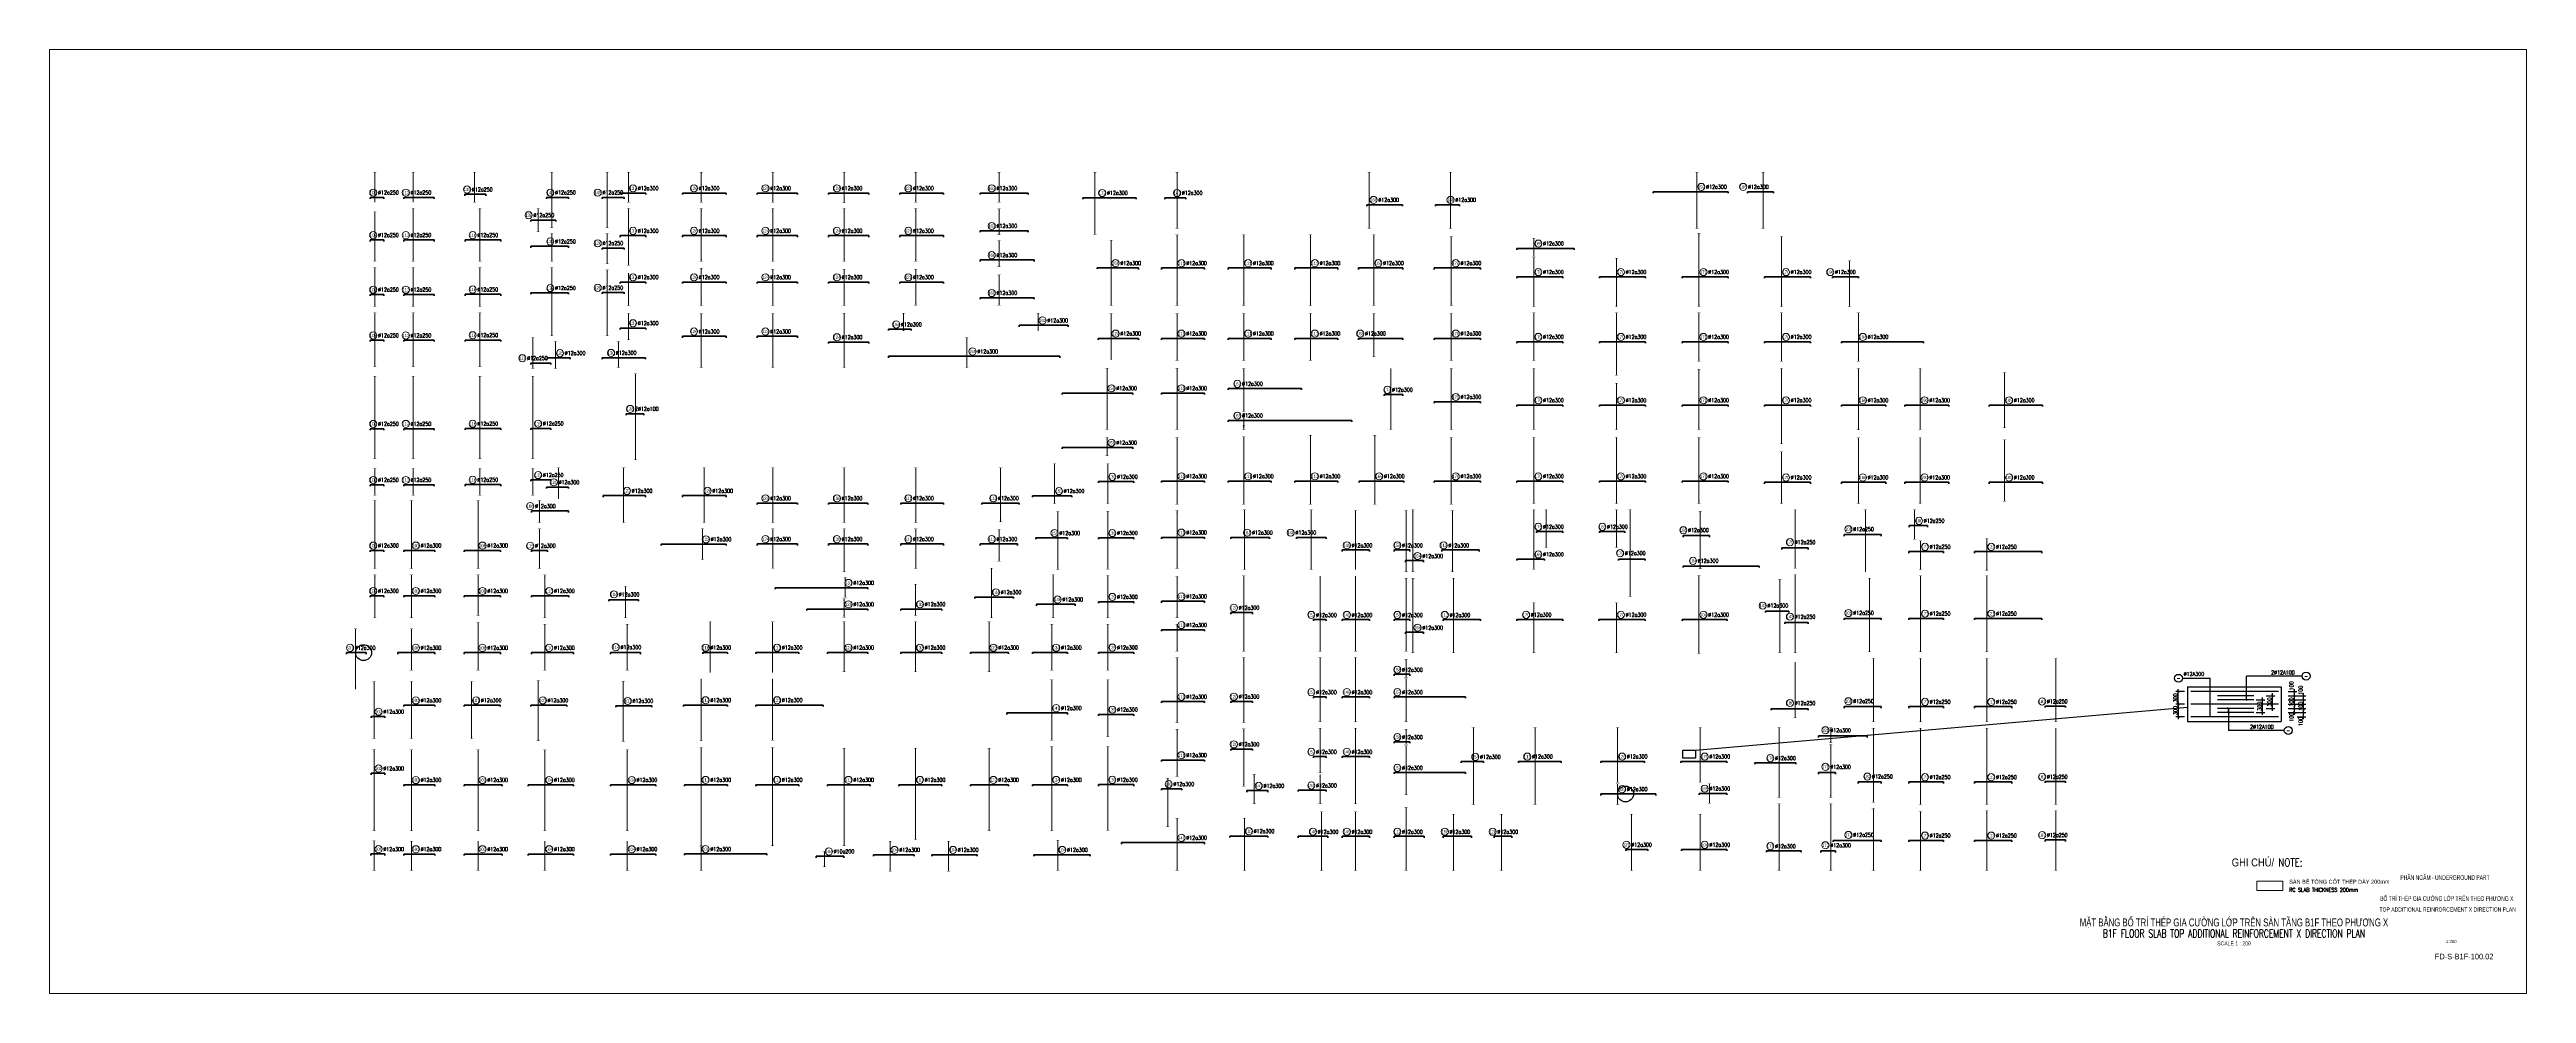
# Paper-space layout 'TOP ADDITIONAL REINRORCEMENT X DIRECTION PLAN' of a CAD drawing. Header units: millimetres. Extents: x 0 to 1560, y 0 to 594.
# The model-space entities are those that its viewports show. They can reach past a viewport. Long polylines and large blocks are cut down to what shows.
import ezdxf
from ezdxf.enums import TextEntityAlignment as Align

# ---------------------------------------------------------------- set-up
doc = ezdxf.new("R2010")
doc.units = ezdxf.units.MM
doc.header["$MEASUREMENT"] = 0
doc.layers.get('Defpoints').update_dxf_attribs({"lineweight": 9})
for name, color, linetype in [('Concrete', 2, 'Continuous'), ('Dimension', 253, 'Continuous'), ('kata_Highlight', 2, 'Continuous'), ('Leader', 6, 'Continuous'), ('Pointing Line', 6, 'Continuous'), ('Reinforcement', 4, 'Continuous'), ('Text25', 7, 'Continuous')]:
    doc.layers.add(name, color=color, linetype=linetype)
for name, color, linetype, lineweight in [('NDC_S_251', 251, 'Continuous', 9), ('NDC_S_ANNO', 7, 'Continuous', 20), ('NDC_S_CONTINUOUS', 3, 'Continuous', 20), ('NDC_S_DIM', 1, 'Continuous', 15), ('NDC_S_ENG TEXT', 2, 'Continuous', 20), ('NDC_S_ENG TITLE', 3, 'Continuous', 20), ('NDC_S_REBAR', 4, 'Continuous', 35), ('NDC_S_TEXT SYMBOL', 7, 'Continuous', 20), ('NDC_S_VN TEXT', 7, 'Continuous', 20), ('NDC_S_VN TITLE', 6, 'Continuous', 35)]:
    doc.layers.add(name, color=color, linetype=linetype, lineweight=lineweight)
doc.styles.add('ARIAL', font='arial.ttf', dxfattribs={"width": 0.8})
doc.styles.add('NDC_ANNO', font='', dxfattribs={"width": 0.8})
doc.styles.add('NDC_ARIAL', font='arial.ttf', dxfattribs={"width": 0.85})
doc.styles.add('NDC_EN TXT', font='romans.shx', dxfattribs={"width": 0.8})
doc.styles.add('NDC_VIE TXT', font='arial.ttf', dxfattribs={"width": 0.8})
doc.styles.add('VN-Romans', font='romans.shx', dxfattribs={"width": 0.8, "bigfont": 'vns.shx'})
doc.styles.get('NDC_ANNO').set_extended_font_data('Dotum')
doc.dimstyles.new('DIM25', dxfattribs={"dimtxt": 2.5, "dimasz": 1.5, "dimexe": 1.5, "dimexo": 1, "dimtad": 1, "dimtxsty": 'VN-Romans', "dimblk": 'ARCHTICK', "dimcen": 1.5, "dimdle": 1.5, "dimclrt": 7, "dimadec": 0, "dimazin": 0, "dimtfac": 1, "dimtix": 1, "dimtmove": 2, "dimatfit": 3, "dimfxl": 5, "dimfxlon": 1, "dimarcsym": 0})

# ---------------------------------------------------------------- blocks, each defined once
blk = doc.blocks.new('*U172')
h = blk.add_hatch(color=6)
edge = h.paths.add_edge_path()
edge.add_arc((0, 0), 0.3, 0, 360)
at = {"layer": 'NDC_S_DIM', "color": 8}
for q in [(0, 9.6), (0, -9.6)]:
    blk.add_line((0, 0), q, dxfattribs=at)
for points in [[(-1, 9.6, 0.2, 0.2, 0), (1, 9.6, 0, 0, 0)], [(-1, -9.6, 0.2, 0.2, 0), (1, -9.6, 0, 0, 0)]]:
    blk.add_lwpolyline(points, format="xyseb", dxfattribs=at)
at = {"layer": 'NDC_S_DIM', "color": 6}
blk.add_circle((0, 0), 0.3, dxfattribs=at)
at = {"layer": 'NDC_S_DIM'}
blk.add_circle((2.1, 3), 2.25, dxfattribs=at)
at = {"layer": 'NDC_S_DIM', "color": 8}
for points in [[(-0.4, 8.4), (0, 9.6), (0.4, 8.4)], [(-0.4, -8.4), (0, -9.6), (0.4, -8.4)]]:
    blk.add_solid(points, dxfattribs=at)
at = {"layer": 'NDC_S_REBAR'}
for p, q in [((0, 0), (-26, 0)), ((-26, 0), (-26, -0.9)), ((0, 0), (14.9, 0)), ((14.9, 0), (14.9, -0.9)), ((-26, -0.9), (-26, -0.9)), ((14.9, -0.9), (14.9, -0.9))]:
    blk.add_line(p, q, dxfattribs=at)
at = {"layer": 'NDC_S_VN TEXT', "style": 'ARIAL', "width": 0.8}
blk.add_attdef('KHT', text='', height=2, dxfattribs=at).set_placement((2.1, 3), align=Align.MIDDLE_CENTER)
at = {"layer": 'NDC_S_VN TEXT', "color": 3, "style": 'NDC_EN TXT', "width": 0.75}
blk.add_attdef('DKT', (5.1, 1.8), '', height=2.5, dxfattribs=at)
blk = doc.blocks.new('*U160')
h = blk.add_hatch(color=6)
edge = h.paths.add_edge_path()
edge.add_arc((-25.2, 0), 0.3, 0, 360)
at = {"layer": 'NDC_S_DIM', "color": 8}
for q in [(-25.2, 16.2), (-25.2, -23.1)]:
    blk.add_line((-25.2, 0), q, dxfattribs=at)
for points in [[(-26.2, 16.2, 0.2, 0.2, 0), (-24.2, 16.2, 0, 0, 0)], [(-26.2, -23.1, 0.2, 0.2, 0), (-24.2, -23.1, 0, 0, 0)]]:
    blk.add_lwpolyline(points, format="xyseb", dxfattribs=at)
at = {"layer": 'NDC_S_DIM', "color": 6}
blk.add_circle((-25.2, 0), 0.3, dxfattribs=at)
at = {"layer": 'NDC_S_DIM'}
blk.add_circle((-20.6, 3), 2.25, dxfattribs=at)
at = {"layer": 'NDC_S_DIM', "color": 8}
for points in [[(-25.6, 15), (-25.2, 16.2), (-24.8, 15)], [(-25.6, -21.9), (-25.2, -23.1), (-24.8, -21.9)]]:
    blk.add_solid(points, dxfattribs=at)
at = {"layer": 'NDC_S_REBAR'}
for p, q in [((0, 0), (-32.8, 0)), ((-32.8, 0), (-32.8, -0.9)), ((0, 0), (0.8, 0)), ((0.8, 0), (0.8, -0.9)), ((-32.8, -0.9), (-32.8, -0.9)), ((0.8, -0.9), (0.8, -0.9))]:
    blk.add_line(p, q, dxfattribs=at)
at = {"layer": 'NDC_S_VN TEXT', "style": 'ARIAL', "width": 0.8}
blk.add_attdef('KHT', text='', height=2, dxfattribs=at).set_placement((-20.6, 3), align=Align.MIDDLE_CENTER)
at = {"layer": 'NDC_S_VN TEXT', "color": 3, "style": 'NDC_EN TXT', "width": 0.75}
blk.add_attdef('DKT', (-17.6, 1.8), '', height=2.5, dxfattribs=at)
blk = doc.blocks.new('*U161')
h = blk.add_hatch(color=6)
edge = h.paths.add_edge_path()
edge.add_arc((-4.9, 0), 0.3, 0, 360)
at = {"layer": 'NDC_S_DIM', "color": 8}
for q in [(-4.9, 16.2), (-4.9, -19.3)]:
    blk.add_line((-4.9, 0), q, dxfattribs=at)
for points in [[(-5.9, 16.2, 0.2, 0.2, 0), (-3.9, 16.2, 0, 0, 0)], [(-5.9, -19.3, 0.2, 0.2, 0), (-3.9, -19.3, 0, 0, 0)]]:
    blk.add_lwpolyline(points, format="xyseb", dxfattribs=at)
at = {"layer": 'NDC_S_DIM'}
blk.add_circle((-4.9, 3), 2.25, dxfattribs=at)
at = {"layer": 'NDC_S_DIM', "color": 6}
blk.add_circle((-4.9, 0), 0.3, dxfattribs=at)
at = {"layer": 'NDC_S_DIM', "color": 8}
for points in [[(-5.3, 15), (-4.9, 16.2), (-4.5, 15)], [(-5.3, -18.1), (-4.9, -19.3), (-4.5, -18.1)]]:
    blk.add_solid(points, dxfattribs=at)
at = {"layer": 'NDC_S_REBAR'}
for p, q in [((0, 0), (-12.6, 0)), ((-12.6, 0), (-12.6, -0.9)), ((0, 0), (0.7, 0)), ((0.7, 0), (0.7, -0.9)), ((-12.6, -0.9), (-12.6, -0.9)), ((0.7, -0.9), (0.7, -0.9))]:
    blk.add_line(p, q, dxfattribs=at)
at = {"layer": 'NDC_S_VN TEXT', "style": 'ARIAL', "width": 0.8}
blk.add_attdef('KHT', text='', height=2, dxfattribs=at).set_placement((-4.9, 3), align=Align.MIDDLE_CENTER)
at = {"layer": 'NDC_S_VN TEXT', "color": 3, "style": 'NDC_EN TXT', "width": 0.75}
blk.add_attdef('DKT', (-1.9, 1.8), '', height=2.5, dxfattribs=at)
blk = doc.blocks.new('*U158')
h = blk.add_hatch(color=6)
edge = h.paths.add_edge_path()
edge.add_arc((-5, 0), 0.3, 0, 360)
at = {"layer": 'NDC_S_DIM', "color": 8}
for q in [(-5, 12.3), (-5, -23.2)]:
    blk.add_line((-5, 0), q, dxfattribs=at)
for points in [[(-6, 12.3, 0.2, 0.2, 0), (-4, 12.3, 0, 0, 0)], [(-6, -23.2, 0.2, 0.2, 0), (-4, -23.2, 0, 0, 0)]]:
    blk.add_lwpolyline(points, format="xyseb", dxfattribs=at)
at = {"layer": 'NDC_S_DIM', "color": 6}
blk.add_circle((-5, 0), 0.3, dxfattribs=at)
at = {"layer": 'NDC_S_DIM'}
blk.add_circle((-2.2, 3), 2.25, dxfattribs=at)
at = {"layer": 'NDC_S_DIM', "color": 8}
for points in [[(-5.4, 11.1), (-5, 12.3), (-4.6, 11.1)], [(-5.4, -22), (-5, -23.2), (-4.6, -22)]]:
    blk.add_solid(points, dxfattribs=at)
at = {"layer": 'NDC_S_REBAR'}
for p, q in [((0, 0), (-32.5, 0)), ((-32.5, 0), (-32.5, -0.9)), ((0, 0), (14.6, 0)), ((14.6, 0), (14.6, -0.9)), ((-32.5, -0.9), (-32.5, -0.9)), ((14.6, -0.9), (14.6, -0.9))]:
    blk.add_line(p, q, dxfattribs=at)
at = {"layer": 'NDC_S_VN TEXT', "style": 'ARIAL', "width": 0.8}
blk.add_attdef('KHT', text='', height=2, dxfattribs=at).set_placement((-2.2, 3), align=Align.MIDDLE_CENTER)
at = {"layer": 'NDC_S_VN TEXT', "color": 3, "style": 'NDC_EN TXT', "width": 0.75}
blk.add_attdef('DKT', (0.8, 1.8), '', height=2.5, dxfattribs=at)
blk = doc.blocks.new('*U156')
h = blk.add_hatch(color=6)
edge = h.paths.add_edge_path()
edge.add_arc((-5, 0), 0.3, 0, 360)
at = {"layer": 'NDC_S_DIM', "color": 8}
for q in [(-5, 12.3), (-5, -23.2)]:
    blk.add_line((-5, 0), q, dxfattribs=at)
for points in [[(-6, 12.3, 0.2, 0.2, 0), (-4, 12.3, 0, 0, 0)], [(-6, -23.2, 0.2, 0.2, 0), (-4, -23.2, 0, 0, 0)]]:
    blk.add_lwpolyline(points, format="xyseb", dxfattribs=at)
at = {"layer": 'NDC_S_DIM'}
blk.add_circle((-17.5, 3), 2.25, dxfattribs=at)
at = {"layer": 'NDC_S_DIM', "color": 6}
blk.add_circle((-5, 0), 0.3, dxfattribs=at)
at = {"layer": 'NDC_S_DIM', "color": 8}
for points in [[(-5.4, 11.1), (-5, 12.3), (-4.6, 11.1)], [(-5.4, -22), (-5, -23.2), (-4.6, -22)]]:
    blk.add_solid(points, dxfattribs=at)
at = {"layer": 'NDC_S_REBAR'}
for p, q in [((0, 0), (-14.8, 0)), ((-14.8, 0), (-14.8, -0.9)), ((0, 0), (1.6, 0)), ((1.6, 0), (1.6, -0.9)), ((-14.8, -0.9), (-14.8, -0.9)), ((1.6, -0.9), (1.6, -0.9))]:
    blk.add_line(p, q, dxfattribs=at)
at = {"layer": 'NDC_S_VN TEXT', "style": 'ARIAL', "width": 0.8}
blk.add_attdef('KHT', text='', height=2, dxfattribs=at).set_placement((-17.5, 3), align=Align.MIDDLE_CENTER)
at = {"layer": 'NDC_S_VN TEXT', "color": 3, "style": 'NDC_EN TXT', "width": 0.75}
blk.add_attdef('DKT', (-14.5, 1.8), '', height=2.5, dxfattribs=at)
blk = doc.blocks.new('*U157')
h = blk.add_hatch(color=6)
edge = h.paths.add_edge_path()
edge.add_arc((-5, 0), 0.3, 0, 360)
at = {"layer": 'NDC_S_DIM', "color": 8}
for q in [(-5, 17.6), (-5, -23.7)]:
    blk.add_line((-5, 0), q, dxfattribs=at)
for points in [[(-6, 17.6, 0.2, 0.2, 0), (-4, 17.6, 0, 0, 0)], [(-6, -23.7, 0.2, 0.2, 0), (-4, -23.7, 0, 0, 0)]]:
    blk.add_lwpolyline(points, format="xyseb", dxfattribs=at)
at = {"layer": 'NDC_S_DIM', "color": 6}
blk.add_circle((-5, 0), 0.3, dxfattribs=at)
at = {"layer": 'NDC_S_DIM'}
blk.add_circle((-2.2, 3), 2.25, dxfattribs=at)
at = {"layer": 'NDC_S_DIM', "color": 8}
for points in [[(-5.4, 16.4), (-5, 17.6), (-4.6, 16.4)], [(-5.4, -22.5), (-5, -23.7), (-4.6, -22.5)]]:
    blk.add_solid(points, dxfattribs=at)
at = {"layer": 'NDC_S_REBAR'}
for p, q in [((0, 0), (-13.8, 0)), ((-13.8, 0), (-13.8, -0.5)), ((0, 0), (12.3, 0)), ((12.3, 0), (12.3, -0.9)), ((-13.8, -0.5), (-13.8, -0.5)), ((12.3, -0.9), (12.3, -0.9))]:
    blk.add_line(p, q, dxfattribs=at)
at = {"layer": 'NDC_S_VN TEXT', "style": 'ARIAL', "width": 0.8}
blk.add_attdef('KHT', text='', height=2, dxfattribs=at).set_placement((-2.2, 3), align=Align.MIDDLE_CENTER)
at = {"layer": 'NDC_S_VN TEXT', "color": 3, "style": 'NDC_EN TXT', "width": 0.75}
blk.add_attdef('DKT', (0.8, 1.8), '', height=2.5, dxfattribs=at)
blk = doc.blocks.new('*U149')
h = blk.add_hatch(color=6)
edge = h.paths.add_edge_path()
edge.add_arc((-5, 0), 0.3, 0, 360)
at = {"layer": 'NDC_S_DIM', "color": 8}
for q in [(-5, 20.8), (-5, -23.7)]:
    blk.add_line((-5, 0), q, dxfattribs=at)
for points in [[(-6, 20.8, 0.2, 0.2, 0), (-4, 20.8, 0, 0, 0)], [(-6, -23.7, 0.2, 0.2, 0), (-4, -23.7, 0, 0, 0)]]:
    blk.add_lwpolyline(points, format="xyseb", dxfattribs=at)
at = {"layer": 'NDC_S_DIM', "color": 6}
blk.add_circle((-5, 0), 0.3, dxfattribs=at)
at = {"layer": 'NDC_S_DIM'}
blk.add_circle((-2.2, 3), 2.25, dxfattribs=at)
at = {"layer": 'NDC_S_DIM', "color": 8}
for points in [[(-5.4, 19.6), (-5, 20.8), (-4.6, 19.6)], [(-5.4, -22.5), (-5, -23.7), (-4.6, -22.5)]]:
    blk.add_solid(points, dxfattribs=at)
at = {"layer": 'NDC_S_REBAR'}
for p, q in [((0, 0), (-14.7, 0)), ((-14.7, 0), (-14.7, -0.9)), ((0, 0), (12.3, 0)), ((12.3, 0), (12.3, -0.9)), ((-14.7, -0.9), (-14.7, -0.9)), ((12.3, -0.9), (12.3, -0.9))]:
    blk.add_line(p, q, dxfattribs=at)
at = {"layer": 'NDC_S_VN TEXT', "style": 'ARIAL', "width": 0.8}
blk.add_attdef('KHT', text='', height=2, dxfattribs=at).set_placement((-2.2, 3), align=Align.MIDDLE_CENTER)
at = {"layer": 'NDC_S_VN TEXT', "color": 3, "style": 'NDC_EN TXT', "width": 0.75}
blk.add_attdef('DKT', (0.8, 1.8), '', height=2.5, dxfattribs=at)
blk = doc.blocks.new('*U152')
h = blk.add_hatch(color=6)
edge = h.paths.add_edge_path()
edge.add_arc((-5, 0), 0.3, 0, 360)
at = {"layer": 'NDC_S_DIM', "color": 8}
for q in [(-5, 20.8), (-5, -23.7)]:
    blk.add_line((-5, 0), q, dxfattribs=at)
for points in [[(-6, 20.8, 0.2, 0.2, 0), (-4, 20.8, 0, 0, 0)], [(-6, -23.7, 0.2, 0.2, 0), (-4, -23.7, 0, 0, 0)]]:
    blk.add_lwpolyline(points, format="xyseb", dxfattribs=at)
at = {"layer": 'NDC_S_DIM', "color": 6}
blk.add_circle((-5, 0), 0.3, dxfattribs=at)
at = {"layer": 'NDC_S_DIM'}
blk.add_circle((-2.2, 3), 2.25, dxfattribs=at)
at = {"layer": 'NDC_S_DIM', "color": 8}
for points in [[(-5.4, 19.6), (-5, 20.8), (-4.6, 19.6)], [(-5.4, -22.5), (-5, -23.7), (-4.6, -22.5)]]:
    blk.add_solid(points, dxfattribs=at)
at = {"layer": 'NDC_S_REBAR'}
for p, q in [((0, 0), (-14.7, 0)), ((-14.7, 0), (-14.7, -0.9)), ((0, 0), (12.3, 0)), ((12.3, 0), (12.3, -0.9)), ((-14.7, -0.9), (-14.7, -0.9)), ((12.3, -0.9), (12.3, -0.9))]:
    blk.add_line(p, q, dxfattribs=at)
at = {"layer": 'NDC_S_VN TEXT', "style": 'ARIAL', "width": 0.8}
blk.add_attdef('KHT', text='', height=2, dxfattribs=at).set_placement((-2.2, 3), align=Align.MIDDLE_CENTER)
at = {"layer": 'NDC_S_VN TEXT', "color": 3, "style": 'NDC_EN TXT', "width": 0.75}
blk.add_attdef('DKT', (0.8, 1.8), '', height=2.5, dxfattribs=at)
blk = doc.blocks.new('*U153')
h = blk.add_hatch(color=6)
edge = h.paths.add_edge_path()
edge.add_arc((-5, 0), 0.3, 0, 360)
at = {"layer": 'NDC_S_DIM', "color": 8}
for q in [(-5, 20.8), (-5, -23.7)]:
    blk.add_line((-5, 0), q, dxfattribs=at)
for points in [[(-6, 20.8, 0.2, 0.2, 0), (-4, 20.8, 0, 0, 0)], [(-6, -23.7, 0.2, 0.2, 0), (-4, -23.7, 0, 0, 0)]]:
    blk.add_lwpolyline(points, format="xyseb", dxfattribs=at)
at = {"layer": 'NDC_S_DIM', "color": 6}
blk.add_circle((-5, 0), 0.3, dxfattribs=at)
at = {"layer": 'NDC_S_DIM'}
blk.add_circle((-2.2, 3), 2.25, dxfattribs=at)
at = {"layer": 'NDC_S_DIM', "color": 8}
for points in [[(-5.4, 19.6), (-5, 20.8), (-4.6, 19.6)], [(-5.4, -22.5), (-5, -23.7), (-4.6, -22.5)]]:
    blk.add_solid(points, dxfattribs=at)
at = {"layer": 'NDC_S_REBAR'}
for p, q in [((0, 0), (-14.7, 0)), ((-14.7, 0), (-14.7, -0.9)), ((0, 0), (13.3, 0)), ((13.3, 0), (13.3, -0.9)), ((-14.7, -0.9), (-14.7, -0.9)), ((13.3, -0.9), (13.3, -0.9))]:
    blk.add_line(p, q, dxfattribs=at)
at = {"layer": 'NDC_S_VN TEXT', "style": 'ARIAL', "width": 0.8}
blk.add_attdef('KHT', text='', height=2, dxfattribs=at).set_placement((-2.2, 3), align=Align.MIDDLE_CENTER)
at = {"layer": 'NDC_S_VN TEXT', "color": 3, "style": 'NDC_EN TXT', "width": 0.75}
blk.add_attdef('DKT', (0.8, 1.8), '', height=2.5, dxfattribs=at)
blk = doc.blocks.new('*U154')
h = blk.add_hatch(color=6)
edge = h.paths.add_edge_path()
edge.add_arc((-5, 0), 0.3, 0, 360)
at = {"layer": 'NDC_S_DIM', "color": 8}
for q in [(-5, 19.8), (-5, -23.7)]:
    blk.add_line((-5, 0), q, dxfattribs=at)
for points in [[(-6, 19.8, 0.2, 0.2, 0), (-4, 19.8, 0, 0, 0)], [(-6, -23.7, 0.2, 0.2, 0), (-4, -23.7, 0, 0, 0)]]:
    blk.add_lwpolyline(points, format="xyseb", dxfattribs=at)
at = {"layer": 'NDC_S_DIM', "color": 6}
blk.add_circle((-5, 0), 0.3, dxfattribs=at)
at = {"layer": 'NDC_S_DIM'}
blk.add_circle((-2.2, 3), 2.25, dxfattribs=at)
at = {"layer": 'NDC_S_DIM', "color": 8}
for points in [[(-5.4, 18.6), (-5, 19.8), (-4.6, 18.6)], [(-5.4, -22.5), (-5, -23.7), (-4.6, -22.5)]]:
    blk.add_solid(points, dxfattribs=at)
at = {"layer": 'NDC_S_REBAR'}
for p, q in [((0, 0), (-15.7, 0)), ((-15.7, 0), (-15.7, -0.9)), ((0, 0), (13.3, 0)), ((13.3, 0), (13.3, -0.9)), ((-15.7, -0.9), (-15.7, -0.9)), ((13.3, -0.9), (13.3, -0.9))]:
    blk.add_line(p, q, dxfattribs=at)
at = {"layer": 'NDC_S_VN TEXT', "style": 'ARIAL', "width": 0.8}
blk.add_attdef('KHT', text='', height=2, dxfattribs=at).set_placement((-2.2, 3), align=Align.MIDDLE_CENTER)
at = {"layer": 'NDC_S_VN TEXT', "color": 3, "style": 'NDC_EN TXT', "width": 0.75}
blk.add_attdef('DKT', (0.8, 1.8), '', height=2.5, dxfattribs=at)
blk = doc.blocks.new('*U155')
h = blk.add_hatch(color=6)
edge = h.paths.add_edge_path()
edge.add_arc((-5, 0), 0.3, 0, 360)
at = {"layer": 'NDC_S_DIM', "color": 8}
for q in [(-5, 12.2), (-5, -18.6)]:
    blk.add_line((-5, 0), q, dxfattribs=at)
for points in [[(-6, 12.2, 0.2, 0.2, 0), (-4, 12.2, 0, 0, 0)], [(-6, -18.6, 0.2, 0.2, 0), (-4, -18.6, 0, 0, 0)]]:
    blk.add_lwpolyline(points, format="xyseb", dxfattribs=at)
at = {"layer": 'NDC_S_DIM', "color": 6}
blk.add_circle((-5, 0), 0.3, dxfattribs=at)
at = {"layer": 'NDC_S_DIM'}
blk.add_circle((-2.2, 3), 2.25, dxfattribs=at)
at = {"layer": 'NDC_S_DIM', "color": 8}
for points in [[(-5.4, 11), (-5, 12.2), (-4.6, 11)], [(-5.4, -17.4), (-5, -18.6), (-4.6, -17.4)]]:
    blk.add_solid(points, dxfattribs=at)
at = {"layer": 'NDC_S_REBAR'}
for p, q in [((0, 0), (-15.7, 0)), ((-15.7, 0), (-15.7, -0.9)), ((0, 0), (13.3, 0)), ((13.3, 0), (13.3, -0.9)), ((-15.7, -0.9), (-15.7, -0.9)), ((13.3, -0.9), (13.3, -0.9))]:
    blk.add_line(p, q, dxfattribs=at)
at = {"layer": 'NDC_S_VN TEXT', "style": 'ARIAL', "width": 0.8}
blk.add_attdef('KHT', text='', height=2, dxfattribs=at).set_placement((-2.2, 3), align=Align.MIDDLE_CENTER)
at = {"layer": 'NDC_S_VN TEXT', "color": 3, "style": 'NDC_EN TXT', "width": 0.75}
blk.add_attdef('DKT', (0.8, 1.8), '', height=2.5, dxfattribs=at)
blk = doc.blocks.new('*U150')
h = blk.add_hatch(color=6)
edge = h.paths.add_edge_path()
edge.add_arc((-5, 0), 0.3, 0, 360)
at = {"layer": 'NDC_S_DIM', "color": 8}
for q in [(-5, 6.5), (-5, -4.8)]:
    blk.add_line((-5, 0), q, dxfattribs=at)
for points in [[(-6, 6.5, 0.2, 0.2, 0), (-4, 6.5, 0, 0, 0)], [(-6, -4.8, 0.2, 0.2, 0), (-4, -4.8, 0, 0, 0)]]:
    blk.add_lwpolyline(points, format="xyseb", dxfattribs=at)
at = {"layer": 'NDC_S_DIM', "color": 6}
blk.add_circle((-5, 0), 0.3, dxfattribs=at)
at = {"layer": 'NDC_S_DIM'}
blk.add_circle((-2.2, 3), 2.25, dxfattribs=at)
at = {"layer": 'NDC_S_DIM', "color": 8}
for points in [[(-5.4, 5.3), (-5, 6.5), (-4.6, 5.3)], [(-5.4, -3.6), (-5, -4.8), (-4.6, -3.6)]]:
    blk.add_solid(points, dxfattribs=at)
at = {"layer": 'NDC_S_REBAR'}
for p, q in [((0, 0), (-15.7, 0)), ((-15.7, 0), (-15.7, -0.9)), ((0, 0), (20.4, 0)), ((20.4, 0), (20.4, -0.9)), ((-15.7, -0.9), (-15.7, -0.9)), ((20.4, -0.9), (20.4, -0.9))]:
    blk.add_line(p, q, dxfattribs=at)
at = {"layer": 'NDC_S_VN TEXT', "style": 'ARIAL', "width": 0.8}
blk.add_attdef('KHT', text='', height=2, dxfattribs=at).set_placement((-2.2, 3), align=Align.MIDDLE_CENTER)
at = {"layer": 'NDC_S_VN TEXT', "color": 3, "style": 'NDC_EN TXT', "width": 0.75}
blk.add_attdef('DKT', (0.8, 1.8), '', height=2.5, dxfattribs=at)
blk = doc.blocks.new('*U151')
h = blk.add_hatch(color=6)
edge = h.paths.add_edge_path()
edge.add_arc((-5, 0), 0.3, 0, 360)
at = {"layer": 'NDC_S_DIM', "color": 8}
for q in [(-5, 11.7), (-5, -18.6)]:
    blk.add_line((-5, 0), q, dxfattribs=at)
for points in [[(-6, 11.7, 0.2, 0.2, 0), (-4, 11.7, 0, 0, 0)], [(-6, -18.6, 0.2, 0.2, 0), (-4, -18.6, 0, 0, 0)]]:
    blk.add_lwpolyline(points, format="xyseb", dxfattribs=at)
at = {"layer": 'NDC_S_DIM', "color": 6}
blk.add_circle((-5, 0), 0.3, dxfattribs=at)
at = {"layer": 'NDC_S_DIM'}
blk.add_circle((-2.2, 3), 2.25, dxfattribs=at)
at = {"layer": 'NDC_S_DIM', "color": 8}
for points in [[(-5.4, 10.5), (-5, 11.7), (-4.6, 10.5)], [(-5.4, -17.4), (-5, -18.6), (-4.6, -17.4)]]:
    blk.add_solid(points, dxfattribs=at)
at = {"layer": 'NDC_S_REBAR'}
for p, q in [((0, 0), (-15.7, 0)), ((-15.7, 0), (-15.7, -0.9)), ((0, 0), (13.3, 0)), ((13.3, 0), (13.3, -0.9)), ((-15.7, -0.9), (-15.7, -0.9)), ((13.3, -0.9), (13.3, -0.9))]:
    blk.add_line(p, q, dxfattribs=at)
at = {"layer": 'NDC_S_VN TEXT', "style": 'ARIAL', "width": 0.8}
blk.add_attdef('KHT', text='', height=2, dxfattribs=at).set_placement((-2.2, 3), align=Align.MIDDLE_CENTER)
at = {"layer": 'NDC_S_VN TEXT', "color": 3, "style": 'NDC_EN TXT', "width": 0.75}
blk.add_attdef('DKT', (0.8, 1.8), '', height=2.5, dxfattribs=at)
blk = doc.blocks.new('*U146')
h = blk.add_hatch(color=6)
edge = h.paths.add_edge_path()
edge.add_arc((-5, 0), 0.3, 0, 360)
at = {"layer": 'NDC_S_DIM', "color": 8}
for q in [(-5, 27.4), (-5, -18.6)]:
    blk.add_line((-5, 0), q, dxfattribs=at)
for points in [[(-6, 27.4, 0.2, 0.2, 0), (-4, 27.4, 0, 0, 0)], [(-6, -18.6, 0.2, 0.2, 0), (-4, -18.6, 0, 0, 0)]]:
    blk.add_lwpolyline(points, format="xyseb", dxfattribs=at)
at = {"layer": 'NDC_S_DIM', "color": 6}
blk.add_circle((-5, 0), 0.3, dxfattribs=at)
at = {"layer": 'NDC_S_DIM'}
blk.add_circle((-2.2, 3), 2.25, dxfattribs=at)
at = {"layer": 'NDC_S_DIM', "color": 8}
for points in [[(-5.4, 26.2), (-5, 27.4), (-4.6, 26.2)], [(-5.4, -17.4), (-5, -18.6), (-4.6, -17.4)]]:
    blk.add_solid(points, dxfattribs=at)
at = {"layer": 'NDC_S_REBAR'}
for p, q in [((0, 0), (-15.7, 0)), ((-15.7, 0), (-15.7, -0.9)), ((0, 0), (13.3, 0)), ((13.3, 0), (13.3, -0.9)), ((-15.7, -0.9), (-15.7, -0.9)), ((13.3, -0.9), (13.3, -0.9))]:
    blk.add_line(p, q, dxfattribs=at)
at = {"layer": 'NDC_S_VN TEXT', "style": 'ARIAL', "width": 0.8}
blk.add_attdef('KHT', text='', height=2, dxfattribs=at).set_placement((-2.2, 3), align=Align.MIDDLE_CENTER)
at = {"layer": 'NDC_S_VN TEXT', "color": 3, "style": 'NDC_EN TXT', "width": 0.75}
blk.add_attdef('DKT', (0.8, 1.8), '', height=2.5, dxfattribs=at)
blk = doc.blocks.new('*U147')
h = blk.add_hatch(color=6)
edge = h.paths.add_edge_path()
edge.add_arc((-5, 0), 0.3, 0, 360)
at = {"layer": 'NDC_S_DIM', "color": 8}
for q in [(-5, 25.4), (-5, -18.6)]:
    blk.add_line((-5, 0), q, dxfattribs=at)
for points in [[(-6, 25.4, 0.2, 0.2, 0), (-4, 25.4, 0, 0, 0)], [(-6, -18.6, 0.2, 0.2, 0), (-4, -18.6, 0, 0, 0)]]:
    blk.add_lwpolyline(points, format="xyseb", dxfattribs=at)
at = {"layer": 'NDC_S_DIM', "color": 6}
blk.add_circle((-5, 0), 0.3, dxfattribs=at)
at = {"layer": 'NDC_S_DIM'}
blk.add_circle((-2.2, 3), 2.25, dxfattribs=at)
at = {"layer": 'NDC_S_DIM', "color": 8}
for points in [[(-5.4, 24.2), (-5, 25.4), (-4.6, 24.2)], [(-5.4, -17.4), (-5, -18.6), (-4.6, -17.4)]]:
    blk.add_solid(points, dxfattribs=at)
at = {"layer": 'NDC_S_REBAR'}
for p, q in [((0, 0), (-15.7, 0)), ((-15.7, 0), (-15.7, -0.9)), ((0, 0), (13.3, 0)), ((13.3, 0), (13.3, -0.9)), ((-15.7, -0.9), (-15.7, -0.9)), ((13.3, -0.9), (13.3, -0.9))]:
    blk.add_line(p, q, dxfattribs=at)
at = {"layer": 'NDC_S_VN TEXT', "style": 'ARIAL', "width": 0.8}
blk.add_attdef('KHT', text='', height=2, dxfattribs=at).set_placement((-2.2, 3), align=Align.MIDDLE_CENTER)
at = {"layer": 'NDC_S_VN TEXT', "color": 3, "style": 'NDC_EN TXT', "width": 0.75}
blk.add_attdef('DKT', (0.8, 1.8), '', height=2.5, dxfattribs=at)
blk = doc.blocks.new('*U148')
h = blk.add_hatch(color=6)
edge = h.paths.add_edge_path()
edge.add_arc((-5, 0), 0.3, 0, 360)
at = {"layer": 'NDC_S_DIM', "color": 8}
for q in [(-5, 10.1), (-5, -18.6)]:
    blk.add_line((-5, 0), q, dxfattribs=at)
for points in [[(-6, 10.1, 0.2, 0.2, 0), (-4, 10.1, 0, 0, 0)], [(-6, -18.6, 0.2, 0.2, 0), (-4, -18.6, 0, 0, 0)]]:
    blk.add_lwpolyline(points, format="xyseb", dxfattribs=at)
at = {"layer": 'NDC_S_DIM'}
blk.add_circle((-17.1, 3), 2.25, dxfattribs=at)
at = {"layer": 'NDC_S_DIM', "color": 6}
blk.add_circle((-5, 0), 0.3, dxfattribs=at)
at = {"layer": 'NDC_S_DIM', "color": 8}
for points in [[(-5.4, 8.9), (-5, 10.1), (-4.6, 8.9)], [(-5.4, -17.4), (-5, -18.6), (-4.6, -17.4)]]:
    blk.add_solid(points, dxfattribs=at)
at = {"layer": 'NDC_S_REBAR'}
for p, q in [((0, 0), (-15.7, 0)), ((-15.7, 0), (-15.7, -0.9)), ((0, 0), (0.7, 0)), ((0.7, 0), (0.7, -0.9)), ((-15.7, -0.9), (-15.7, -0.9)), ((0.7, -0.9), (0.7, -0.9))]:
    blk.add_line(p, q, dxfattribs=at)
at = {"layer": 'NDC_S_VN TEXT', "style": 'ARIAL', "width": 0.8}
blk.add_attdef('KHT', text='', height=2, dxfattribs=at).set_placement((-17.1, 3), align=Align.MIDDLE_CENTER)
at = {"layer": 'NDC_S_VN TEXT', "color": 3, "style": 'NDC_EN TXT', "width": 0.75}
blk.add_attdef('DKT', (-14.1, 1.8), '', height=2.5, dxfattribs=at)
blk = doc.blocks.new('*U144')
h = blk.add_hatch(color=6)
edge = h.paths.add_edge_path()
edge.add_arc((-5, 0), 0.3, 0, 360)
at = {"layer": 'NDC_S_DIM', "color": 8}
for q in [(-5, 15.6), (-5, -13.4)]:
    blk.add_line((-5, 0), q, dxfattribs=at)
for points in [[(-6, 15.6, 0.2, 0.2, 0), (-4, 15.6, 0, 0, 0)], [(-6, -13.4, 0.2, 0.2, 0), (-4, -13.4, 0, 0, 0)]]:
    blk.add_lwpolyline(points, format="xyseb", dxfattribs=at)
at = {"layer": 'NDC_S_DIM', "color": 6}
blk.add_circle((-5, 0), 0.3, dxfattribs=at)
at = {"layer": 'NDC_S_DIM'}
blk.add_circle((-2.2, 3), 2.25, dxfattribs=at)
at = {"layer": 'NDC_S_DIM', "color": 8}
for points in [[(-5.4, 14.4), (-5, 15.6), (-4.6, 14.4)], [(-5.4, -12.2), (-5, -13.4), (-4.6, -12.2)]]:
    blk.add_solid(points, dxfattribs=at)
at = {"layer": 'NDC_S_REBAR'}
for p, q in [((0, 0), (-13.2, 0)), ((-13.2, 0), (-13.2, -0.9)), ((0, 0), (12.3, 0)), ((12.3, 0), (12.3, -0.9)), ((-13.2, -0.9), (-13.2, -0.9)), ((12.3, -0.9), (12.3, -0.9))]:
    blk.add_line(p, q, dxfattribs=at)
at = {"layer": 'NDC_S_VN TEXT', "style": 'ARIAL', "width": 0.8}
blk.add_attdef('KHT', text='', height=2, dxfattribs=at).set_placement((-2.2, 3), align=Align.MIDDLE_CENTER)
at = {"layer": 'NDC_S_VN TEXT', "color": 3, "style": 'NDC_EN TXT', "width": 0.75}
blk.add_attdef('DKT', (0.8, 1.8), '', height=2.5, dxfattribs=at)
blk = doc.blocks.new('*U145')
h = blk.add_hatch(color=6)
edge = h.paths.add_edge_path()
edge.add_arc((-5, 0), 0.3, 0, 360)
at = {"layer": 'NDC_S_DIM', "color": 8}
for q in [(-5, 15.6), (-5, -13.9)]:
    blk.add_line((-5, 0), q, dxfattribs=at)
for points in [[(-6, 15.6, 0.2, 0.2, 0), (-4, 15.6, 0, 0, 0)], [(-6, -13.9, 0.2, 0.2, 0), (-4, -13.9, 0, 0, 0)]]:
    blk.add_lwpolyline(points, format="xyseb", dxfattribs=at)
at = {"layer": 'NDC_S_DIM', "color": 6}
blk.add_circle((-5, 0), 0.3, dxfattribs=at)
at = {"layer": 'NDC_S_DIM'}
blk.add_circle((-2.2, 3), 2.25, dxfattribs=at)
at = {"layer": 'NDC_S_DIM', "color": 8}
for points in [[(-5.4, 14.4), (-5, 15.6), (-4.6, 14.4)], [(-5.4, -12.7), (-5, -13.9), (-4.6, -12.7)]]:
    blk.add_solid(points, dxfattribs=at)
at = {"layer": 'NDC_S_REBAR'}
for p, q in [((0, 0), (-14.7, 0)), ((-14.7, 0), (-14.7, -0.9)), ((0, 0), (12.3, 0)), ((12.3, 0), (12.3, -0.9)), ((-14.7, -0.9), (-14.7, -0.9)), ((12.3, -0.9), (12.3, -0.9))]:
    blk.add_line(p, q, dxfattribs=at)
at = {"layer": 'NDC_S_VN TEXT', "style": 'ARIAL', "width": 0.8}
blk.add_attdef('KHT', text='', height=2, dxfattribs=at).set_placement((-2.2, 3), align=Align.MIDDLE_CENTER)
at = {"layer": 'NDC_S_VN TEXT', "color": 3, "style": 'NDC_EN TXT', "width": 0.75}
blk.add_attdef('DKT', (0.8, 1.8), '', height=2.5, dxfattribs=at)
blk = doc.blocks.new('*U101')
h = blk.add_hatch(color=6)
edge = h.paths.add_edge_path()
edge.add_arc((-5, 0), 0.3, 0, 360)
at = {"layer": 'NDC_S_DIM', "color": 8}
for q in [(-5, 15.6), (-5, -13.9)]:
    blk.add_line((-5, 0), q, dxfattribs=at)
for points in [[(-6, 15.6, 0.2, 0.2, 0), (-4, 15.6, 0, 0, 0)], [(-6, -13.9, 0.2, 0.2, 0), (-4, -13.9, 0, 0, 0)]]:
    blk.add_lwpolyline(points, format="xyseb", dxfattribs=at)
at = {"layer": 'NDC_S_DIM', "color": 6}
blk.add_circle((-5, 0), 0.3, dxfattribs=at)
at = {"layer": 'NDC_S_DIM'}
blk.add_circle((-2.2, 3), 2.25, dxfattribs=at)
at = {"layer": 'NDC_S_DIM', "color": 8}
for points in [[(-5.4, 14.4), (-5, 15.6), (-4.6, 14.4)], [(-5.4, -12.7), (-5, -13.9), (-4.6, -12.7)]]:
    blk.add_solid(points, dxfattribs=at)
at = {"layer": 'NDC_S_REBAR'}
for p, q in [((0, 0), (-14.7, 0)), ((-14.7, 0), (-14.7, -0.9)), ((0, 0), (12.3, 0)), ((12.3, 0), (12.3, -0.9)), ((-14.7, -0.9), (-14.7, -0.9)), ((12.3, -0.9), (12.3, -0.9))]:
    blk.add_line(p, q, dxfattribs=at)
at = {"layer": 'NDC_S_VN TEXT', "style": 'ARIAL', "width": 0.8}
blk.add_attdef('KHT', text='', height=2, dxfattribs=at).set_placement((-2.2, 3), align=Align.MIDDLE_CENTER)
at = {"layer": 'NDC_S_VN TEXT', "color": 3, "style": 'NDC_EN TXT', "width": 0.75}
blk.add_attdef('DKT', (0.8, 1.8), '', height=2.5, dxfattribs=at)
blk = doc.blocks.new('*U99')
h = blk.add_hatch(color=6)
edge = h.paths.add_edge_path()
edge.add_arc((-5, 0), 0.3, 0, 360)
at = {"layer": 'NDC_S_DIM', "color": 8}
for q in [(-5, 15.6), (-5, -11.6)]:
    blk.add_line((-5, 0), q, dxfattribs=at)
for points in [[(-6, 15.6, 0.2, 0.2, 0), (-4, 15.6, 0, 0, 0)], [(-6, -11.6, 0.2, 0.2, 0), (-4, -11.6, 0, 0, 0)]]:
    blk.add_lwpolyline(points, format="xyseb", dxfattribs=at)
at = {"layer": 'NDC_S_DIM'}
blk.add_circle((-13.6, 3), 2.25, dxfattribs=at)
at = {"layer": 'NDC_S_DIM', "color": 6}
blk.add_circle((-5, 0), 0.3, dxfattribs=at)
at = {"layer": 'NDC_S_DIM', "color": 8}
for points in [[(-5.4, 14.4), (-5, 15.6), (-4.6, 14.4)], [(-5.4, -10.4), (-5, -11.6), (-4.6, -10.4)]]:
    blk.add_solid(points, dxfattribs=at)
at = {"layer": 'NDC_S_REBAR'}
for p, q in [((0, 0), (-14.7, 0)), ((-14.7, 0), (-14.7, -0.9)), ((0, 0), (13.3, 0)), ((13.3, 0), (13.3, -0.9)), ((-14.7, -0.9), (-14.7, -0.9)), ((13.3, -0.9), (13.3, -0.9))]:
    blk.add_line(p, q, dxfattribs=at)
at = {"layer": 'NDC_S_VN TEXT', "style": 'ARIAL', "width": 0.8}
blk.add_attdef('KHT', text='', height=2, dxfattribs=at).set_placement((-13.6, 3), align=Align.MIDDLE_CENTER)
at = {"layer": 'NDC_S_VN TEXT', "color": 3, "style": 'NDC_EN TXT', "width": 0.75}
blk.add_attdef('DKT', (-10.6, 1.8), '', height=2.5, dxfattribs=at)
blk = doc.blocks.new('*U100')
h = blk.add_hatch(color=6)
edge = h.paths.add_edge_path()
edge.add_arc((-5, 0), 0.3, 0, 360)
at = {"layer": 'NDC_S_DIM', "color": 8}
for q in [(-5, 15.6), (-5, -13.9)]:
    blk.add_line((-5, 0), q, dxfattribs=at)
for points in [[(-6, 15.6, 0.2, 0.2, 0), (-4, 15.6, 0, 0, 0)], [(-6, -13.9, 0.2, 0.2, 0), (-4, -13.9, 0, 0, 0)]]:
    blk.add_lwpolyline(points, format="xyseb", dxfattribs=at)
at = {"layer": 'NDC_S_DIM', "color": 6}
blk.add_circle((-5, 0), 0.3, dxfattribs=at)
at = {"layer": 'NDC_S_DIM'}
blk.add_circle((-2.2, 3), 2.25, dxfattribs=at)
at = {"layer": 'NDC_S_DIM', "color": 8}
for points in [[(-5.4, 14.4), (-5, 15.6), (-4.6, 14.4)], [(-5.4, -12.7), (-5, -13.9), (-4.6, -12.7)]]:
    blk.add_solid(points, dxfattribs=at)
at = {"layer": 'NDC_S_REBAR'}
for p, q in [((0, 0), (-15.7, 0)), ((-15.7, 0), (-15.7, -0.9)), ((0, 0), (13.3, 0)), ((13.3, 0), (13.3, -0.9)), ((-15.7, -0.9), (-15.7, -0.9)), ((13.3, -0.9), (13.3, -0.9))]:
    blk.add_line(p, q, dxfattribs=at)
at = {"layer": 'NDC_S_VN TEXT', "style": 'ARIAL', "width": 0.8}
blk.add_attdef('KHT', text='', height=2, dxfattribs=at).set_placement((-2.2, 3), align=Align.MIDDLE_CENTER)
at = {"layer": 'NDC_S_VN TEXT', "color": 3, "style": 'NDC_EN TXT', "width": 0.75}
blk.add_attdef('DKT', (0.8, 1.8), '', height=2.5, dxfattribs=at)
blk = doc.blocks.new('*U97')
h = blk.add_hatch(color=6)
edge = h.paths.add_edge_path()
edge.add_arc((-5, 0), 0.3, 0, 360)
at = {"layer": 'NDC_S_DIM', "color": 8}
for q in [(-5, 18.2), (-5, -11.8)]:
    blk.add_line((-5, 0), q, dxfattribs=at)
for points in [[(-6, 18.2, 0.2, 0.2, 0), (-4, 18.2, 0, 0, 0)], [(-6, -11.8, 0.2, 0.2, 0), (-4, -11.8, 0, 0, 0)]]:
    blk.add_lwpolyline(points, format="xyseb", dxfattribs=at)
at = {"layer": 'NDC_S_DIM', "color": 6}
blk.add_circle((-5, 0), 0.3, dxfattribs=at)
at = {"layer": 'NDC_S_DIM'}
blk.add_circle((-2.2, 3), 2.25, dxfattribs=at)
at = {"layer": 'NDC_S_DIM', "color": 8}
for points in [[(-5.4, 17), (-5, 18.2), (-4.6, 17)], [(-5.4, -10.6), (-5, -11.8), (-4.6, -10.6)]]:
    blk.add_solid(points, dxfattribs=at)
at = {"layer": 'NDC_S_REBAR'}
for p, q in [((0, 0), (-15.7, 0)), ((-15.7, 0), (-15.7, -0.9)), ((0, 0), (13.3, 0)), ((13.3, 0), (13.3, -0.9)), ((-15.7, -0.9), (-15.7, -0.9)), ((13.3, -0.9), (13.3, -0.9))]:
    blk.add_line(p, q, dxfattribs=at)
at = {"layer": 'NDC_S_VN TEXT', "style": 'ARIAL', "width": 0.8}
blk.add_attdef('KHT', text='', height=2, dxfattribs=at).set_placement((-2.2, 3), align=Align.MIDDLE_CENTER)
at = {"layer": 'NDC_S_VN TEXT', "color": 3, "style": 'NDC_EN TXT', "width": 0.75}
blk.add_attdef('DKT', (0.8, 1.8), '', height=2.5, dxfattribs=at)
blk = doc.blocks.new('*U98')
h = blk.add_hatch(color=6)
edge = h.paths.add_edge_path()
edge.add_arc((-5, 0), 0.3, 0, 360)
at = {"layer": 'NDC_S_DIM', "color": 8}
for q in [(-5, 18.2), (-5, -21)]:
    blk.add_line((-5, 0), q, dxfattribs=at)
for points in [[(-6, 18.2, 0.2, 0.2, 0), (-4, 18.2, 0, 0, 0)], [(-6, -21, 0.2, 0.2, 0), (-4, -21, 0, 0, 0)]]:
    blk.add_lwpolyline(points, format="xyseb", dxfattribs=at)
at = {"layer": 'NDC_S_DIM', "color": 6}
blk.add_circle((-5, 0), 0.3, dxfattribs=at)
at = {"layer": 'NDC_S_DIM'}
blk.add_circle((-2.2, 3), 2.25, dxfattribs=at)
at = {"layer": 'NDC_S_DIM', "color": 8}
for points in [[(-5.4, 17), (-5, 18.2), (-4.6, 17)], [(-5.4, -19.8), (-5, -21), (-4.6, -19.8)]]:
    blk.add_solid(points, dxfattribs=at)
at = {"layer": 'NDC_S_REBAR'}
for p, q in [((0, 0), (-15.7, 0)), ((-15.7, 0), (-15.7, -0.9)), ((0, 0), (13.3, 0)), ((13.3, 0), (13.3, -0.9)), ((-15.7, -0.9), (-15.7, -0.9)), ((13.3, -0.9), (13.3, -0.9))]:
    blk.add_line(p, q, dxfattribs=at)
at = {"layer": 'NDC_S_VN TEXT', "style": 'ARIAL', "width": 0.8}
blk.add_attdef('KHT', text='', height=2, dxfattribs=at).set_placement((-2.2, 3), align=Align.MIDDLE_CENTER)
at = {"layer": 'NDC_S_VN TEXT', "color": 3, "style": 'NDC_EN TXT', "width": 0.75}
blk.add_attdef('DKT', (0.8, 1.8), '', height=2.5, dxfattribs=at)
blk = doc.blocks.new('*U95')
h = blk.add_hatch(color=6)
edge = h.paths.add_edge_path()
edge.add_arc((-5, 0), 0.3, 0, 360)
at = {"layer": 'NDC_S_DIM', "color": 8}
for q in [(-5, 18.2), (-5, -12.3)]:
    blk.add_line((-5, 0), q, dxfattribs=at)
for points in [[(-6, 18.2, 0.2, 0.2, 0), (-4, 18.2, 0, 0, 0)], [(-6, -12.3, 0.2, 0.2, 0), (-4, -12.3, 0, 0, 0)]]:
    blk.add_lwpolyline(points, format="xyseb", dxfattribs=at)
at = {"layer": 'NDC_S_DIM', "color": 6}
blk.add_circle((-5, 0), 0.3, dxfattribs=at)
at = {"layer": 'NDC_S_DIM'}
blk.add_circle((-2.2, 3), 2.25, dxfattribs=at)
at = {"layer": 'NDC_S_DIM', "color": 8}
for points in [[(-5.4, 17), (-5, 18.2), (-4.6, 17)], [(-5.4, -11.1), (-5, -12.3), (-4.6, -11.1)]]:
    blk.add_solid(points, dxfattribs=at)
at = {"layer": 'NDC_S_REBAR'}
for p, q in [((0, 0), (-15.7, 0)), ((-15.7, 0), (-15.7, -0.9)), ((0, 0), (13.3, 0)), ((13.3, 0), (13.3, -0.9)), ((-15.7, -0.9), (-15.7, -0.9)), ((13.3, -0.9), (13.3, -0.9))]:
    blk.add_line(p, q, dxfattribs=at)
at = {"layer": 'NDC_S_VN TEXT', "style": 'ARIAL', "width": 0.8}
blk.add_attdef('KHT', text='', height=2, dxfattribs=at).set_placement((-2.2, 3), align=Align.MIDDLE_CENTER)
at = {"layer": 'NDC_S_VN TEXT', "color": 3, "style": 'NDC_EN TXT', "width": 0.75}
blk.add_attdef('DKT', (0.8, 1.8), '', height=2.5, dxfattribs=at)
blk = doc.blocks.new('*U96')
h = blk.add_hatch(color=6)
edge = h.paths.add_edge_path()
edge.add_arc((-5, 0), 0.3, 0, 360)
at = {"layer": 'NDC_S_DIM', "color": 8}
for q in [(-5, 18.2), (-5, -12.3)]:
    blk.add_line((-5, 0), q, dxfattribs=at)
for points in [[(-6, 18.2, 0.2, 0.2, 0), (-4, 18.2, 0, 0, 0)], [(-6, -12.3, 0.2, 0.2, 0), (-4, -12.3, 0, 0, 0)]]:
    blk.add_lwpolyline(points, format="xyseb", dxfattribs=at)
at = {"layer": 'NDC_S_DIM', "color": 6}
blk.add_circle((-5, 0), 0.3, dxfattribs=at)
at = {"layer": 'NDC_S_DIM'}
blk.add_circle((-2.2, 3), 2.25, dxfattribs=at)
at = {"layer": 'NDC_S_DIM', "color": 8}
for points in [[(-5.4, 17), (-5, 18.2), (-4.6, 17)], [(-5.4, -11.1), (-5, -12.3), (-4.6, -11.1)]]:
    blk.add_solid(points, dxfattribs=at)
at = {"layer": 'NDC_S_REBAR'}
for p, q in [((0, 0), (-15.7, 0)), ((-15.7, 0), (-15.7, -0.9)), ((0, 0), (13.3, 0)), ((13.3, 0), (13.3, -0.9)), ((-15.7, -0.9), (-15.7, -0.9)), ((13.3, -0.9), (13.3, -0.9))]:
    blk.add_line(p, q, dxfattribs=at)
at = {"layer": 'NDC_S_VN TEXT', "style": 'ARIAL', "width": 0.8}
blk.add_attdef('KHT', text='', height=2, dxfattribs=at).set_placement((-2.2, 3), align=Align.MIDDLE_CENTER)
at = {"layer": 'NDC_S_VN TEXT', "color": 3, "style": 'NDC_EN TXT', "width": 0.75}
blk.add_attdef('DKT', (0.8, 1.8), '', height=2.5, dxfattribs=at)
blk = doc.blocks.new('*U92')
h = blk.add_hatch(color=6)
edge = h.paths.add_edge_path()
edge.add_arc((-5, 0), 0.3, 0, 360)
at = {"layer": 'NDC_S_DIM', "color": 8}
for q in [(-5, 18.2), (-5, -12.3)]:
    blk.add_line((-5, 0), q, dxfattribs=at)
for points in [[(-6, 18.2, 0.2, 0.2, 0), (-4, 18.2, 0, 0, 0)], [(-6, -12.3, 0.2, 0.2, 0), (-4, -12.3, 0, 0, 0)]]:
    blk.add_lwpolyline(points, format="xyseb", dxfattribs=at)
at = {"layer": 'NDC_S_DIM', "color": 6}
blk.add_circle((-5, 0), 0.3, dxfattribs=at)
at = {"layer": 'NDC_S_DIM'}
blk.add_circle((-2.2, 3), 2.25, dxfattribs=at)
at = {"layer": 'NDC_S_DIM', "color": 8}
for points in [[(-5.4, 17), (-5, 18.2), (-4.6, 17)], [(-5.4, -11.1), (-5, -12.3), (-4.6, -11.1)]]:
    blk.add_solid(points, dxfattribs=at)
at = {"layer": 'NDC_S_REBAR'}
for p, q in [((0, 0), (-15.7, 0)), ((-15.7, 0), (-15.7, -0.9)), ((0, 0), (35.9, 0)), ((35.9, 0), (35.9, -0.9)), ((-15.7, -0.9), (-15.7, -0.9)), ((35.9, -0.9), (35.9, -0.9))]:
    blk.add_line(p, q, dxfattribs=at)
at = {"layer": 'NDC_S_VN TEXT', "style": 'ARIAL', "width": 0.8}
blk.add_attdef('KHT', text='', height=2, dxfattribs=at).set_placement((-2.2, 3), align=Align.MIDDLE_CENTER)
at = {"layer": 'NDC_S_VN TEXT', "color": 3, "style": 'NDC_EN TXT', "width": 0.75}
blk.add_attdef('DKT', (0.8, 1.8), '', height=2.5, dxfattribs=at)
blk = doc.blocks.new('*U93')
h = blk.add_hatch(color=6)
edge = h.paths.add_edge_path()
edge.add_arc((-5, 0), 0.3, 0, 360)
at = {"layer": 'NDC_S_DIM', "color": 8}
for q in [(-5, 7.6), (-5, -3.6)]:
    blk.add_line((-5, 0), q, dxfattribs=at)
for points in [[(-6, 7.6, 0.2, 0.2, 0), (-4, 7.6, 0, 0, 0)], [(-6, -3.6, 0.2, 0.2, 0), (-4, -3.6, 0, 0, 0)]]:
    blk.add_lwpolyline(points, format="xyseb", dxfattribs=at)
at = {"layer": 'NDC_S_DIM', "color": 6}
blk.add_circle((-5, 0), 0.3, dxfattribs=at)
at = {"layer": 'NDC_S_DIM'}
blk.add_circle((-2.2, 3), 2.25, dxfattribs=at)
at = {"layer": 'NDC_S_DIM', "color": 8}
for points in [[(-5.4, 6.4), (-5, 7.6), (-4.6, 6.4)], [(-5.4, -2.4), (-5, -3.6), (-4.6, -2.4)]]:
    blk.add_solid(points, dxfattribs=at)
at = {"layer": 'NDC_S_REBAR'}
for p, q in [((0, 0), (-17, 0)), ((-17, 0), (-17, -0.9)), ((0, 0), (14, 0)), ((14, 0), (14, -0.9)), ((-17, -0.9), (-17, -0.9)), ((14, -0.9), (14, -0.9))]:
    blk.add_line(p, q, dxfattribs=at)
at = {"layer": 'NDC_S_VN TEXT', "style": 'ARIAL', "width": 0.8}
blk.add_attdef('KHT', text='', height=2, dxfattribs=at).set_placement((-2.2, 3), align=Align.MIDDLE_CENTER)
at = {"layer": 'NDC_S_VN TEXT', "color": 3, "style": 'NDC_EN TXT', "width": 0.75}
blk.add_attdef('DKT', (0.8, 1.8), '', height=2.5, dxfattribs=at)
blk = doc.blocks.new('*U94')
h = blk.add_hatch(color=6)
edge = h.paths.add_edge_path()
edge.add_arc((-5, 0), 0.3, 0, 360)
at = {"layer": 'NDC_S_DIM', "color": 8}
for q in [(-5, 15.6), (-5, -22.9)]:
    blk.add_line((-5, 0), q, dxfattribs=at)
for points in [[(-6, 15.6, 0.2, 0.2, 0), (-4, 15.6, 0, 0, 0)], [(-6, -22.9, 0.2, 0.2, 0), (-4, -22.9, 0, 0, 0)]]:
    blk.add_lwpolyline(points, format="xyseb", dxfattribs=at)
at = {"layer": 'NDC_S_DIM', "color": 6}
blk.add_circle((-5, 0), 0.3, dxfattribs=at)
at = {"layer": 'NDC_S_DIM'}
blk.add_circle((-2.2, 3), 2.25, dxfattribs=at)
at = {"layer": 'NDC_S_DIM', "color": 8}
for points in [[(-5.4, 14.4), (-5, 15.6), (-4.6, 14.4)], [(-5.4, -21.7), (-5, -22.9), (-4.6, -21.7)]]:
    blk.add_solid(points, dxfattribs=at)
at = {"layer": 'NDC_S_REBAR'}
for p, q in [((0, 0), (-33.2, 0)), ((-33.2, 0), (-33.2, -0.9)), ((0, 0), (11.3, 0)), ((11.3, 0), (11.3, -0.9)), ((-33.2, -0.9), (-33.2, -0.9)), ((11.3, -0.9), (11.3, -0.9))]:
    blk.add_line(p, q, dxfattribs=at)
at = {"layer": 'NDC_S_VN TEXT', "style": 'ARIAL', "width": 0.8}
blk.add_attdef('KHT', text='', height=2, dxfattribs=at).set_placement((-2.2, 3), align=Align.MIDDLE_CENTER)
at = {"layer": 'NDC_S_VN TEXT', "color": 3, "style": 'NDC_EN TXT', "width": 0.75}
blk.add_attdef('DKT', (0.8, 1.8), '', height=2.5, dxfattribs=at)
blk = doc.blocks.new('*U85')
h = blk.add_hatch(color=6)
edge = h.paths.add_edge_path()
edge.add_arc((-5, 0), 0.3, 0, 360)
at = {"layer": 'NDC_S_DIM', "color": 8}
for q in [(-5, 15.6), (-5, -22.9)]:
    blk.add_line((-5, 0), q, dxfattribs=at)
for points in [[(-6, 15.6, 0.2, 0.2, 0), (-4, 15.6, 0, 0, 0)], [(-6, -22.9, 0.2, 0.2, 0), (-4, -22.9, 0, 0, 0)]]:
    blk.add_lwpolyline(points, format="xyseb", dxfattribs=at)
at = {"layer": 'NDC_S_DIM', "color": 6}
blk.add_circle((-5, 0), 0.3, dxfattribs=at)
at = {"layer": 'NDC_S_DIM'}
blk.add_circle((-2.2, 3), 2.25, dxfattribs=at)
at = {"layer": 'NDC_S_DIM', "color": 8}
for points in [[(-5.4, 14.4), (-5, 15.6), (-4.6, 14.4)], [(-5.4, -21.7), (-5, -22.9), (-4.6, -21.7)]]:
    blk.add_solid(points, dxfattribs=at)
at = {"layer": 'NDC_S_REBAR'}
for p, q in [((0, 0), (-14.7, 0)), ((-14.7, 0), (-14.7, -0.9)), ((0, 0), (12.3, 0)), ((12.3, 0), (12.3, -0.9)), ((-14.7, -0.9), (-14.7, -0.9)), ((12.3, -0.9), (12.3, -0.9))]:
    blk.add_line(p, q, dxfattribs=at)
at = {"layer": 'NDC_S_VN TEXT', "style": 'ARIAL', "width": 0.8}
blk.add_attdef('KHT', text='', height=2, dxfattribs=at).set_placement((-2.2, 3), align=Align.MIDDLE_CENTER)
at = {"layer": 'NDC_S_VN TEXT', "color": 3, "style": 'NDC_EN TXT', "width": 0.75}
blk.add_attdef('DKT', (0.8, 1.8), '', height=2.5, dxfattribs=at)
blk = doc.blocks.new('*U86')
h = blk.add_hatch(color=6)
edge = h.paths.add_edge_path()
edge.add_arc((-5, 0), 0.3, 0, 360)
at = {"layer": 'NDC_S_DIM', "color": 8}
for q in [(-5, 12.7), (-5, -14.5)]:
    blk.add_line((-5, 0), q, dxfattribs=at)
for points in [[(-6, 12.7, 0.2, 0.2, 0), (-4, 12.7, 0, 0, 0)], [(-6, -14.5, 0.2, 0.2, 0), (-4, -14.5, 0, 0, 0)]]:
    blk.add_lwpolyline(points, format="xyseb", dxfattribs=at)
at = {"layer": 'NDC_S_DIM'}
blk.add_circle((-9, 3), 2.25, dxfattribs=at)
at = {"layer": 'NDC_S_DIM', "color": 6}
blk.add_circle((-5, 0), 0.3, dxfattribs=at)
at = {"layer": 'NDC_S_DIM', "color": 8}
for points in [[(-5.4, 11.5), (-5, 12.7), (-4.6, 11.5)], [(-5.4, -13.3), (-5, -14.5), (-4.6, -13.3)]]:
    blk.add_solid(points, dxfattribs=at)
at = {"layer": 'NDC_S_REBAR'}
for p, q in [((0, 0), (-14.7, 0)), ((-14.7, 0), (-14.7, -0.9)), ((0, 0), (31.3, 0)), ((31.3, 0), (31.3, -0.9)), ((-14.7, -0.9), (-14.7, -0.9)), ((31.3, -0.9), (31.3, -0.9))]:
    blk.add_line(p, q, dxfattribs=at)
at = {"layer": 'NDC_S_VN TEXT', "style": 'ARIAL', "width": 0.8}
blk.add_attdef('KHT', text='', height=2, dxfattribs=at).set_placement((-9, 3), align=Align.MIDDLE_CENTER)
at = {"layer": 'NDC_S_VN TEXT', "color": 3, "style": 'NDC_EN TXT', "width": 0.75}
blk.add_attdef('DKT', (-6, 1.8), '', height=2.5, dxfattribs=at)
blk = doc.blocks.new('*U89')
h = blk.add_hatch(color=6)
edge = h.paths.add_edge_path()
edge.add_arc((-5, 0), 0.3, 0, 360)
at = {"layer": 'NDC_S_DIM', "color": 8}
for q in [(-5, 16.5), (-5, -22)]:
    blk.add_line((-5, 0), q, dxfattribs=at)
for points in [[(-6, 16.5, 0.2, 0.2, 0), (-4, 16.5, 0, 0, 0)], [(-6, -22, 0.2, 0.2, 0), (-4, -22, 0, 0, 0)]]:
    blk.add_lwpolyline(points, format="xyseb", dxfattribs=at)
at = {"layer": 'NDC_S_DIM'}
blk.add_circle((-7.2, 3), 2.25, dxfattribs=at)
at = {"layer": 'NDC_S_DIM', "color": 6}
blk.add_circle((-5, 0), 0.3, dxfattribs=at)
at = {"layer": 'NDC_S_DIM', "color": 8}
for points in [[(-5.4, 15.3), (-5, 16.5), (-4.6, 15.3)], [(-5.4, -20.8), (-5, -22), (-4.6, -20.8)]]:
    blk.add_solid(points, dxfattribs=at)
at = {"layer": 'NDC_S_REBAR'}
for p, q in [((0, 0), (-9.2, 0)), ((-9.2, 0), (-9.2, -0.9)), ((0, 0), (2.6, 0)), ((2.6, 0), (2.6, -0.9)), ((-9.2, -0.9), (-9.2, -0.9)), ((2.6, -0.9), (2.6, -0.9))]:
    blk.add_line(p, q, dxfattribs=at)
at = {"layer": 'NDC_S_VN TEXT', "style": 'ARIAL', "width": 0.8}
blk.add_attdef('KHT', text='', height=2, dxfattribs=at).set_placement((-7.2, 3), align=Align.MIDDLE_CENTER)
at = {"layer": 'NDC_S_VN TEXT', "color": 3, "style": 'NDC_EN TXT', "width": 0.75}
blk.add_attdef('DKT', (-4.2, 1.8), '', height=2.5, dxfattribs=at)
blk = doc.blocks.new('*U87')
h = blk.add_hatch(color=6)
edge = h.paths.add_edge_path()
edge.add_arc((-5, 0), 0.3, 0, 360)
at = {"layer": 'NDC_S_DIM', "color": 8}
for q in [(-5, 21), (-5, -17.5)]:
    blk.add_line((-5, 0), q, dxfattribs=at)
for points in [[(-6, 21, 0.2, 0.2, 0), (-4, 21, 0, 0, 0)], [(-6, -17.5, 0.2, 0.2, 0), (-4, -17.5, 0, 0, 0)]]:
    blk.add_lwpolyline(points, format="xyseb", dxfattribs=at)
at = {"layer": 'NDC_S_DIM', "color": 6}
blk.add_circle((-5, 0), 0.3, dxfattribs=at)
at = {"layer": 'NDC_S_DIM'}
blk.add_circle((-2.2, 3), 2.25, dxfattribs=at)
at = {"layer": 'NDC_S_DIM', "color": 8}
for points in [[(-5.4, 19.8), (-5, 21), (-4.6, 19.8)], [(-5.4, -16.3), (-5, -17.5), (-4.6, -16.3)]]:
    blk.add_solid(points, dxfattribs=at)
at = {"layer": 'NDC_S_REBAR'}
for p, q in [((0, 0), (-15.7, 0)), ((-15.7, 0), (-15.7, -0.9)), ((0, 0), (13.3, 0)), ((13.3, 0), (13.3, -0.9)), ((-15.7, -0.9), (-15.7, -0.9)), ((13.3, -0.9), (13.3, -0.9))]:
    blk.add_line(p, q, dxfattribs=at)
at = {"layer": 'NDC_S_VN TEXT', "style": 'ARIAL', "width": 0.8}
blk.add_attdef('KHT', text='', height=2, dxfattribs=at).set_placement((-2.2, 3), align=Align.MIDDLE_CENTER)
at = {"layer": 'NDC_S_VN TEXT', "color": 3, "style": 'NDC_EN TXT', "width": 0.75}
blk.add_attdef('DKT', (0.8, 1.8), '', height=2.5, dxfattribs=at)
blk = doc.blocks.new('*U88')
h = blk.add_hatch(color=6)
edge = h.paths.add_edge_path()
edge.add_arc((-5, 0), 0.3, 0, 360)
at = {"layer": 'NDC_S_DIM', "color": 8}
for q in [(-5, 23.1), (-5, -15.4)]:
    blk.add_line((-5, 0), q, dxfattribs=at)
for points in [[(-6, 23.1, 0.2, 0.2, 0), (-4, 23.1, 0, 0, 0)], [(-6, -15.4, 0.2, 0.2, 0), (-4, -15.4, 0, 0, 0)]]:
    blk.add_lwpolyline(points, format="xyseb", dxfattribs=at)
at = {"layer": 'NDC_S_DIM', "color": 6}
blk.add_circle((-5, 0), 0.3, dxfattribs=at)
at = {"layer": 'NDC_S_DIM'}
blk.add_circle((-2.2, 3), 2.25, dxfattribs=at)
at = {"layer": 'NDC_S_DIM', "color": 8}
for points in [[(-5.4, 21.9), (-5, 23.1), (-4.6, 21.9)], [(-5.4, -14.2), (-5, -15.4), (-4.6, -14.2)]]:
    blk.add_solid(points, dxfattribs=at)
at = {"layer": 'NDC_S_REBAR'}
for p, q in [((0, 0), (-15.7, 0)), ((-15.7, 0), (-15.7, -0.9)), ((0, 0), (13.3, 0)), ((13.3, 0), (13.3, -0.9)), ((-15.7, -0.9), (-15.7, -0.9)), ((13.3, -0.9), (13.3, -0.9))]:
    blk.add_line(p, q, dxfattribs=at)
at = {"layer": 'NDC_S_VN TEXT', "style": 'ARIAL', "width": 0.8}
blk.add_attdef('KHT', text='', height=2, dxfattribs=at).set_placement((-2.2, 3), align=Align.MIDDLE_CENTER)
at = {"layer": 'NDC_S_VN TEXT', "color": 3, "style": 'NDC_EN TXT', "width": 0.75}
blk.add_attdef('DKT', (0.8, 1.8), '', height=2.5, dxfattribs=at)
blk = doc.blocks.new('*U1228')
h = blk.add_hatch(color=6)
edge = h.paths.add_edge_path()
edge.add_arc((-5, 0), 0.3, 0, 360)
at = {"layer": 'NDC_S_DIM', "color": 8}
for q in [(-5, 13.8), (-5, -15.4)]:
    blk.add_line((-5, 0), q, dxfattribs=at)
for points in [[(-6, 13.8, 0.2, 0.2, 0), (-4, 13.8, 0, 0, 0)], [(-6, -15.4, 0.2, 0.2, 0), (-4, -15.4, 0, 0, 0)]]:
    blk.add_lwpolyline(points, format="xyseb", dxfattribs=at)
at = {"layer": 'NDC_S_DIM', "color": 6}
blk.add_circle((-5, 0), 0.3, dxfattribs=at)
at = {"layer": 'NDC_S_DIM'}
blk.add_circle((-2.2, 3), 2.25, dxfattribs=at)
at = {"layer": 'NDC_S_DIM', "color": 8}
for points in [[(-5.4, 12.6), (-5, 13.8), (-4.6, 12.6)], [(-5.4, -14.2), (-5, -15.4), (-4.6, -14.2)]]:
    blk.add_solid(points, dxfattribs=at)
at = {"layer": 'NDC_S_REBAR'}
for p, q in [((0, 0), (-15.7, 0)), ((-15.7, 0), (-15.7, -0.9)), ((0, 0), (13.3, 0)), ((13.3, 0), (13.3, -0.9)), ((-15.7, -0.9), (-15.7, -0.9)), ((13.3, -0.9), (13.3, -0.9))]:
    blk.add_line(p, q, dxfattribs=at)
at = {"layer": 'NDC_S_VN TEXT', "style": 'ARIAL', "width": 0.8}
blk.add_attdef('KHT', text='', height=2, dxfattribs=at).set_placement((-2.2, 3), align=Align.MIDDLE_CENTER)
at = {"layer": 'NDC_S_VN TEXT', "color": 3, "style": 'NDC_EN TXT', "width": 0.75}
blk.add_attdef('DKT', (0.8, 1.8), '', height=2.5, dxfattribs=at)
blk = doc.blocks.new('*U84')
h = blk.add_hatch(color=6)
edge = h.paths.add_edge_path()
edge.add_arc((-5, 0), 0.3, 0, 360)
at = {"layer": 'NDC_S_DIM', "color": 8}
for q in [(-5, 22.7), (-5, -15.4)]:
    blk.add_line((-5, 0), q, dxfattribs=at)
for points in [[(-6, 22.7, 0.2, 0.2, 0), (-4, 22.7, 0, 0, 0)], [(-6, -15.4, 0.2, 0.2, 0), (-4, -15.4, 0, 0, 0)]]:
    blk.add_lwpolyline(points, format="xyseb", dxfattribs=at)
at = {"layer": 'NDC_S_DIM', "color": 6}
blk.add_circle((-5, 0), 0.3, dxfattribs=at)
at = {"layer": 'NDC_S_DIM'}
blk.add_circle((-2.2, 3), 2.25, dxfattribs=at)
at = {"layer": 'NDC_S_DIM', "color": 8}
for points in [[(-5.4, 21.5), (-5, 22.7), (-4.6, 21.5)], [(-5.4, -14.2), (-5, -15.4), (-4.6, -14.2)]]:
    blk.add_solid(points, dxfattribs=at)
at = {"layer": 'NDC_S_REBAR'}
for p, q in [((0, 0), (-15.7, 0)), ((-15.7, 0), (-15.7, -0.9)), ((0, 0), (13.3, 0)), ((13.3, 0), (13.3, -0.9)), ((-15.7, -0.9), (-15.7, -0.9)), ((13.3, -0.9), (13.3, -0.9))]:
    blk.add_line(p, q, dxfattribs=at)
at = {"layer": 'NDC_S_VN TEXT', "style": 'ARIAL', "width": 0.8}
blk.add_attdef('KHT', text='', height=2, dxfattribs=at).set_placement((-2.2, 3), align=Align.MIDDLE_CENTER)
at = {"layer": 'NDC_S_VN TEXT', "color": 3, "style": 'NDC_EN TXT', "width": 0.75}
blk.add_attdef('DKT', (0.8, 1.8), '', height=2.5, dxfattribs=at)
blk = doc.blocks.new('*U81')
h = blk.add_hatch(color=6)
edge = h.paths.add_edge_path()
edge.add_arc((-5, 0), 0.3, 0, 360)
at = {"layer": 'NDC_S_DIM', "color": 8}
for q in [(-5, 23.1), (-5, -24.4)]:
    blk.add_line((-5, 0), q, dxfattribs=at)
for points in [[(-6, 23.1, 0.2, 0.2, 0), (-4, 23.1, 0, 0, 0)], [(-6, -24.4, 0.2, 0.2, 0), (-4, -24.4, 0, 0, 0)]]:
    blk.add_lwpolyline(points, format="xyseb", dxfattribs=at)
at = {"layer": 'NDC_S_DIM', "color": 6}
blk.add_circle((-5, 0), 0.3, dxfattribs=at)
at = {"layer": 'NDC_S_DIM'}
blk.add_circle((-2.2, 3), 2.25, dxfattribs=at)
at = {"layer": 'NDC_S_DIM', "color": 8}
for points in [[(-5.4, 21.9), (-5, 23.1), (-4.6, 21.9)], [(-5.4, -23.2), (-5, -24.4), (-4.6, -23.2)]]:
    blk.add_solid(points, dxfattribs=at)
at = {"layer": 'NDC_S_REBAR'}
for p, q in [((0, 0), (-15.7, 0)), ((-15.7, 0), (-15.7, -0.9)), ((0, 0), (13.3, 0)), ((13.3, 0), (13.3, -0.9)), ((-15.7, -0.9), (-15.7, -0.9)), ((13.3, -0.9), (13.3, -0.9))]:
    blk.add_line(p, q, dxfattribs=at)
at = {"layer": 'NDC_S_VN TEXT', "style": 'ARIAL', "width": 0.8}
blk.add_attdef('KHT', text='', height=2, dxfattribs=at).set_placement((-2.2, 3), align=Align.MIDDLE_CENTER)
at = {"layer": 'NDC_S_VN TEXT', "color": 3, "style": 'NDC_EN TXT', "width": 0.75}
blk.add_attdef('DKT', (0.8, 1.8), '', height=2.5, dxfattribs=at)
blk = doc.blocks.new('*U82')
h = blk.add_hatch(color=6)
edge = h.paths.add_edge_path()
edge.add_arc((-5, 0), 0.3, 0, 360)
at = {"layer": 'NDC_S_DIM', "color": 8}
for q in [(-5, 23.1), (-5, -15.5)]:
    blk.add_line((-5, 0), q, dxfattribs=at)
for points in [[(-6, 23.1, 0.2, 0.2, 0), (-4, 23.1, 0, 0, 0)], [(-6, -15.5, 0.2, 0.2, 0), (-4, -15.5, 0, 0, 0)]]:
    blk.add_lwpolyline(points, format="xyseb", dxfattribs=at)
at = {"layer": 'NDC_S_DIM', "color": 6}
blk.add_circle((-5, 0), 0.3, dxfattribs=at)
at = {"layer": 'NDC_S_DIM'}
blk.add_circle((-2.2, 3), 2.25, dxfattribs=at)
at = {"layer": 'NDC_S_DIM', "color": 8}
for points in [[(-5.4, 21.9), (-5, 23.1), (-4.6, 21.9)], [(-5.4, -14.3), (-5, -15.5), (-4.6, -14.3)]]:
    blk.add_solid(points, dxfattribs=at)
at = {"layer": 'NDC_S_REBAR'}
for p, q in [((0, 0), (-15.7, 0)), ((-15.7, 0), (-15.7, -0.9)), ((0, 0), (12.3, 0)), ((12.3, 0), (12.3, -0.9)), ((-15.7, -0.9), (-15.7, -0.9)), ((12.3, -0.9), (12.3, -0.9))]:
    blk.add_line(p, q, dxfattribs=at)
at = {"layer": 'NDC_S_VN TEXT', "style": 'ARIAL', "width": 0.8}
blk.add_attdef('KHT', text='', height=2, dxfattribs=at).set_placement((-2.2, 3), align=Align.MIDDLE_CENTER)
at = {"layer": 'NDC_S_VN TEXT', "color": 3, "style": 'NDC_EN TXT', "width": 0.75}
blk.add_attdef('DKT', (0.8, 1.8), '', height=2.5, dxfattribs=at)
blk = doc.blocks.new('*U83')
h = blk.add_hatch(color=6)
edge = h.paths.add_edge_path()
edge.add_arc((-5, 0), 0.3, 0, 360)
at = {"layer": 'NDC_S_DIM', "color": 8}
for q in [(-5, 23.1), (-5, -15.4)]:
    blk.add_line((-5, 0), q, dxfattribs=at)
for points in [[(-6, 23.1, 0.2, 0.2, 0), (-4, 23.1, 0, 0, 0)], [(-6, -15.4, 0.2, 0.2, 0), (-4, -15.4, 0, 0, 0)]]:
    blk.add_lwpolyline(points, format="xyseb", dxfattribs=at)
at = {"layer": 'NDC_S_DIM', "color": 6}
blk.add_circle((-5, 0), 0.3, dxfattribs=at)
at = {"layer": 'NDC_S_DIM'}
blk.add_circle((-2.2, 3), 2.25, dxfattribs=at)
at = {"layer": 'NDC_S_DIM', "color": 8}
for points in [[(-5.4, 21.9), (-5, 23.1), (-4.6, 21.9)], [(-5.4, -14.2), (-5, -15.4), (-4.6, -14.2)]]:
    blk.add_solid(points, dxfattribs=at)
at = {"layer": 'NDC_S_REBAR'}
for p, q in [((0, 0), (-14.7, 0)), ((-14.7, 0), (-14.7, -0.9)), ((0, 0), (13, 0)), ((13, 0), (13, -0.9)), ((-14.7, -0.9), (-14.7, -0.9)), ((13, -0.9), (13, -0.9))]:
    blk.add_line(p, q, dxfattribs=at)
at = {"layer": 'NDC_S_VN TEXT', "style": 'ARIAL', "width": 0.8}
blk.add_attdef('KHT', text='', height=2, dxfattribs=at).set_placement((-2.2, 3), align=Align.MIDDLE_CENTER)
at = {"layer": 'NDC_S_VN TEXT', "color": 3, "style": 'NDC_EN TXT', "width": 0.75}
blk.add_attdef('DKT', (0.8, 1.8), '', height=2.5, dxfattribs=at)
blk = doc.blocks.new('*U80')
h = blk.add_hatch(color=6)
edge = h.paths.add_edge_path()
edge.add_arc((-5, 0), 0.3, 0, 360)
at = {"layer": 'NDC_S_DIM', "color": 8}
for q in [(-5, 20.6), (-5, -14.2)]:
    blk.add_line((-5, 0), q, dxfattribs=at)
for points in [[(-6, 20.6, 0.2, 0.2, 0), (-4, 20.6, 0, 0, 0)], [(-6, -14.2, 0.2, 0.2, 0), (-4, -14.2, 0, 0, 0)]]:
    blk.add_lwpolyline(points, format="xyseb", dxfattribs=at)
at = {"layer": 'NDC_S_DIM', "color": 6}
blk.add_circle((-5, 0), 0.3, dxfattribs=at)
at = {"layer": 'NDC_S_DIM'}
blk.add_circle((-2.2, 3), 2.25, dxfattribs=at)
at = {"layer": 'NDC_S_DIM', "color": 8}
for points in [[(-5.4, 19.4), (-5, 20.6), (-4.6, 19.4)], [(-5.4, -13), (-5, -14.2), (-4.6, -13)]]:
    blk.add_solid(points, dxfattribs=at)
at = {"layer": 'NDC_S_REBAR'}
for p, q in [((0, 0), (-14.7, 0)), ((-14.7, 0), (-14.7, -0.9)), ((0, 0), (18.9, 0)), ((18.9, 0), (18.9, -0.9)), ((-14.7, -0.9), (-14.7, -0.9)), ((18.9, -0.9), (18.9, -0.9))]:
    blk.add_line(p, q, dxfattribs=at)
at = {"layer": 'NDC_S_VN TEXT', "style": 'ARIAL', "width": 0.8}
blk.add_attdef('KHT', text='', height=2, dxfattribs=at).set_placement((-2.2, 3), align=Align.MIDDLE_CENTER)
at = {"layer": 'NDC_S_VN TEXT', "color": 3, "style": 'NDC_EN TXT', "width": 0.75}
blk.add_attdef('DKT', (0.8, 1.8), '', height=2.5, dxfattribs=at)
blk = doc.blocks.new('*U78')
h = blk.add_hatch(color=6)
edge = h.paths.add_edge_path()
edge.add_arc((-5, 0), 0.3, 0, 360)
at = {"layer": 'NDC_S_DIM', "color": 8}
for q in [(-5, 11.2), (-5, -13.8)]:
    blk.add_line((-5, 0), q, dxfattribs=at)
for points in [[(-6, 11.2, 0.2, 0.2, 0), (-4, 11.2, 0, 0, 0)], [(-6, -13.8, 0.2, 0.2, 0), (-4, -13.8, 0, 0, 0)]]:
    blk.add_lwpolyline(points, format="xyseb", dxfattribs=at)
at = {"layer": 'NDC_S_DIM', "color": 6}
blk.add_circle((-5, 0), 0.3, dxfattribs=at)
at = {"layer": 'NDC_S_DIM'}
blk.add_circle((-2.2, 3), 2.25, dxfattribs=at)
at = {"layer": 'NDC_S_DIM', "color": 8}
for points in [[(-5.4, 10), (-5, 11.2), (-4.6, 10)], [(-5.4, -12.6), (-5, -13.8), (-4.6, -12.6)]]:
    blk.add_solid(points, dxfattribs=at)
at = {"layer": 'NDC_S_REBAR'}
for p, q in [((0, 0), (-10.9, 0)), ((-10.9, 0), (-10.9, -0.9)), ((0, 0), (11.3, 0)), ((11.3, 0), (11.3, -0.9)), ((-10.9, -0.9), (-10.9, -0.9)), ((11.3, -0.9), (11.3, -0.9))]:
    blk.add_line(p, q, dxfattribs=at)
at = {"layer": 'NDC_S_VN TEXT', "style": 'ARIAL', "width": 0.8}
blk.add_attdef('KHT', text='', height=2, dxfattribs=at).set_placement((-2.2, 3), align=Align.MIDDLE_CENTER)
at = {"layer": 'NDC_S_VN TEXT', "color": 3, "style": 'NDC_EN TXT', "width": 0.75}
blk.add_attdef('DKT', (0.8, 1.8), '', height=2.5, dxfattribs=at)
blk = doc.blocks.new('*U79')
h = blk.add_hatch(color=6)
edge = h.paths.add_edge_path()
edge.add_arc((-5, 0), 0.3, 0, 360)
at = {"layer": 'NDC_S_DIM', "color": 8}
for q in [(-5, 27.4), (-5, -14.6)]:
    blk.add_line((-5, 0), q, dxfattribs=at)
for points in [[(-6, 27.4, 0.2, 0.2, 0), (-4, 27.4, 0, 0, 0)], [(-6, -14.6, 0.2, 0.2, 0), (-4, -14.6, 0, 0, 0)]]:
    blk.add_lwpolyline(points, format="xyseb", dxfattribs=at)
at = {"layer": 'NDC_S_DIM', "color": 6}
blk.add_circle((-5, 0), 0.3, dxfattribs=at)
at = {"layer": 'NDC_S_DIM'}
blk.add_circle((-2.2, 3), 2.25, dxfattribs=at)
at = {"layer": 'NDC_S_DIM', "color": 8}
for points in [[(-5.4, 26.2), (-5, 27.4), (-4.6, 26.2)], [(-5.4, -13.4), (-5, -14.6), (-4.6, -13.4)]]:
    blk.add_solid(points, dxfattribs=at)
at = {"layer": 'NDC_S_REBAR'}
for p, q in [((0, 0), (-14.7, 0)), ((-14.7, 0), (-14.7, -0.9)), ((0, 0), (12.3, 0)), ((12.3, 0), (12.3, -0.9)), ((-14.7, -0.9), (-14.7, -0.9)), ((12.3, -0.9), (12.3, -0.9))]:
    blk.add_line(p, q, dxfattribs=at)
at = {"layer": 'NDC_S_VN TEXT', "style": 'ARIAL', "width": 0.8}
blk.add_attdef('KHT', text='', height=2, dxfattribs=at).set_placement((-2.2, 3), align=Align.MIDDLE_CENTER)
at = {"layer": 'NDC_S_VN TEXT', "color": 3, "style": 'NDC_EN TXT', "width": 0.75}
blk.add_attdef('DKT', (0.8, 1.8), '', height=2.5, dxfattribs=at)
blk = doc.blocks.new('*U75')
h = blk.add_hatch(color=6)
edge = h.paths.add_edge_path()
edge.add_arc((-5, 0), 0.3, 0, 360)
at = {"layer": 'NDC_S_DIM', "color": 8}
for q in [(-5, 27.9), (-5, -14.6)]:
    blk.add_line((-5, 0), q, dxfattribs=at)
for points in [[(-6, 27.9, 0.2, 0.2, 0), (-4, 27.9, 0, 0, 0)], [(-6, -14.6, 0.2, 0.2, 0), (-4, -14.6, 0, 0, 0)]]:
    blk.add_lwpolyline(points, format="xyseb", dxfattribs=at)
at = {"layer": 'NDC_S_DIM', "color": 6}
blk.add_circle((-5, 0), 0.3, dxfattribs=at)
at = {"layer": 'NDC_S_DIM'}
blk.add_circle((-2.2, 3), 2.25, dxfattribs=at)
at = {"layer": 'NDC_S_DIM', "color": 8}
for points in [[(-5.4, 26.7), (-5, 27.9), (-4.6, 26.7)], [(-5.4, -13.4), (-5, -14.6), (-4.6, -13.4)]]:
    blk.add_solid(points, dxfattribs=at)
at = {"layer": 'NDC_S_REBAR'}
for p, q in [((0, 0), (-14.7, 0)), ((-14.7, 0), (-14.7, -0.9)), ((0, 0), (12.3, 0)), ((12.3, 0), (12.3, -0.9)), ((-14.7, -0.9), (-14.7, -0.9)), ((12.3, -0.9), (12.3, -0.9))]:
    blk.add_line(p, q, dxfattribs=at)
at = {"layer": 'NDC_S_VN TEXT', "style": 'ARIAL', "width": 0.8}
blk.add_attdef('KHT', text='', height=2, dxfattribs=at).set_placement((-2.2, 3), align=Align.MIDDLE_CENTER)
at = {"layer": 'NDC_S_VN TEXT', "color": 3, "style": 'NDC_EN TXT', "width": 0.75}
blk.add_attdef('DKT', (0.8, 1.8), '', height=2.5, dxfattribs=at)
blk = doc.blocks.new('*U76')
h = blk.add_hatch(color=6)
edge = h.paths.add_edge_path()
edge.add_arc((-5, 0), 0.3, 0, 360)
at = {"layer": 'NDC_S_DIM', "color": 8}
for q in [(-5, 28.9), (-5, -14.6)]:
    blk.add_line((-5, 0), q, dxfattribs=at)
for points in [[(-6, 28.9, 0.2, 0.2, 0), (-4, 28.9, 0, 0, 0)], [(-6, -14.6, 0.2, 0.2, 0), (-4, -14.6, 0, 0, 0)]]:
    blk.add_lwpolyline(points, format="xyseb", dxfattribs=at)
at = {"layer": 'NDC_S_DIM', "color": 6}
blk.add_circle((-5, 0), 0.3, dxfattribs=at)
at = {"layer": 'NDC_S_DIM'}
blk.add_circle((-2.2, 3), 2.25, dxfattribs=at)
at = {"layer": 'NDC_S_DIM', "color": 8}
for points in [[(-5.4, 27.7), (-5, 28.9), (-4.6, 27.7)], [(-5.4, -13.4), (-5, -14.6), (-4.6, -13.4)]]:
    blk.add_solid(points, dxfattribs=at)
at = {"layer": 'NDC_S_REBAR'}
for p, q in [((0, 0), (-14.7, 0)), ((-14.7, 0), (-14.7, -0.9)), ((0, 0), (12.3, 0)), ((12.3, 0), (12.3, -0.9)), ((-14.7, -0.9), (-14.7, -0.9)), ((12.3, -0.9), (12.3, -0.9))]:
    blk.add_line(p, q, dxfattribs=at)
at = {"layer": 'NDC_S_VN TEXT', "style": 'ARIAL', "width": 0.8}
blk.add_attdef('KHT', text='', height=2, dxfattribs=at).set_placement((-2.2, 3), align=Align.MIDDLE_CENTER)
at = {"layer": 'NDC_S_VN TEXT', "color": 3, "style": 'NDC_EN TXT', "width": 0.75}
blk.add_attdef('DKT', (0.8, 1.8), '', height=2.5, dxfattribs=at)
blk = doc.blocks.new('*U77')
h = blk.add_hatch(color=6)
edge = h.paths.add_edge_path()
edge.add_arc((-5, 0), 0.3, 0, 360)
at = {"layer": 'NDC_S_DIM', "color": 8}
for q in [(-5, 28.9), (-5, -14.6)]:
    blk.add_line((-5, 0), q, dxfattribs=at)
for points in [[(-6, 28.9, 0.2, 0.2, 0), (-4, 28.9, 0, 0, 0)], [(-6, -14.6, 0.2, 0.2, 0), (-4, -14.6, 0, 0, 0)]]:
    blk.add_lwpolyline(points, format="xyseb", dxfattribs=at)
at = {"layer": 'NDC_S_DIM', "color": 6}
blk.add_circle((-5, 0), 0.3, dxfattribs=at)
at = {"layer": 'NDC_S_DIM'}
blk.add_circle((-2.2, 3), 2.25, dxfattribs=at)
at = {"layer": 'NDC_S_DIM', "color": 8}
for points in [[(-5.4, 27.7), (-5, 28.9), (-4.6, 27.7)], [(-5.4, -13.4), (-5, -14.6), (-4.6, -13.4)]]:
    blk.add_solid(points, dxfattribs=at)
at = {"layer": 'NDC_S_REBAR'}
for p, q in [((0, 0), (-14.7, 0)), ((-14.7, 0), (-14.7, -0.9)), ((0, 0), (13.3, 0)), ((13.3, 0), (13.3, -0.9)), ((-14.7, -0.9), (-14.7, -0.9)), ((13.3, -0.9), (13.3, -0.9))]:
    blk.add_line(p, q, dxfattribs=at)
at = {"layer": 'NDC_S_VN TEXT', "style": 'ARIAL', "width": 0.8}
blk.add_attdef('KHT', text='', height=2, dxfattribs=at).set_placement((-2.2, 3), align=Align.MIDDLE_CENTER)
at = {"layer": 'NDC_S_VN TEXT', "color": 3, "style": 'NDC_EN TXT', "width": 0.75}
blk.add_attdef('DKT', (0.8, 1.8), '', height=2.5, dxfattribs=at)
blk = doc.blocks.new('*U74')
h = blk.add_hatch(color=6)
edge = h.paths.add_edge_path()
edge.add_arc((-5, 0), 0.3, 0, 360)
at = {"layer": 'NDC_S_DIM', "color": 8}
for q in [(-5, 27.5), (-5, -14.5)]:
    blk.add_line((-5, 0), q, dxfattribs=at)
for points in [[(-6, 27.5, 0.2, 0.2, 0), (-4, 27.5, 0, 0, 0)], [(-6, -14.5, 0.2, 0.2, 0), (-4, -14.5, 0, 0, 0)]]:
    blk.add_lwpolyline(points, format="xyseb", dxfattribs=at)
at = {"layer": 'NDC_S_DIM', "color": 6}
blk.add_circle((-5, 0), 0.3, dxfattribs=at)
at = {"layer": 'NDC_S_DIM'}
blk.add_circle((-2.2, 3), 2.25, dxfattribs=at)
at = {"layer": 'NDC_S_DIM', "color": 8}
for points in [[(-5.4, 26.3), (-5, 27.5), (-4.6, 26.3)], [(-5.4, -13.3), (-5, -14.5), (-4.6, -13.3)]]:
    blk.add_solid(points, dxfattribs=at)
at = {"layer": 'NDC_S_REBAR'}
for p, q in [((0, 0), (-15.7, 0)), ((-15.7, 0), (-15.7, -0.9)), ((0, 0), (13.3, 0)), ((13.3, 0), (13.3, -0.9)), ((-15.7, -0.9), (-15.7, -0.9)), ((13.3, -0.9), (13.3, -0.9))]:
    blk.add_line(p, q, dxfattribs=at)
at = {"layer": 'NDC_S_VN TEXT', "style": 'ARIAL', "width": 0.8}
blk.add_attdef('KHT', text='', height=2, dxfattribs=at).set_placement((-2.2, 3), align=Align.MIDDLE_CENTER)
at = {"layer": 'NDC_S_VN TEXT', "color": 3, "style": 'NDC_EN TXT', "width": 0.75}
blk.add_attdef('DKT', (0.8, 1.8), '', height=2.5, dxfattribs=at)
blk = doc.blocks.new('*U1234')
h = blk.add_hatch(color=6)
edge = h.paths.add_edge_path()
edge.add_arc((-5, 0), 0.3, 0, 360)
at = {"layer": 'NDC_S_DIM', "color": 8}
for q in [(-5, 27.5), (-5, -14)]:
    blk.add_line((-5, 0), q, dxfattribs=at)
for points in [[(-6, 27.5, 0.2, 0.2, 0), (-4, 27.5, 0, 0, 0)], [(-6, -14, 0.2, 0.2, 0), (-4, -14, 0, 0, 0)]]:
    blk.add_lwpolyline(points, format="xyseb", dxfattribs=at)
at = {"layer": 'NDC_S_DIM', "color": 6}
blk.add_circle((-5, 0), 0.3, dxfattribs=at)
at = {"layer": 'NDC_S_DIM'}
blk.add_circle((-2.2, 3), 2.25, dxfattribs=at)
at = {"layer": 'NDC_S_DIM', "color": 8}
for points in [[(-5.4, 26.3), (-5, 27.5), (-4.6, 26.3)], [(-5.4, -12.8), (-5, -14), (-4.6, -12.8)]]:
    blk.add_solid(points, dxfattribs=at)
at = {"layer": 'NDC_S_REBAR'}
for p, q in [((0, 0), (-15.7, 0)), ((-15.7, 0), (-15.7, -0.9)), ((0, 0), (13.3, 0)), ((13.3, 0), (13.3, -0.9)), ((-15.7, -0.9), (-15.7, -0.9)), ((13.3, -0.9), (13.3, -0.9))]:
    blk.add_line(p, q, dxfattribs=at)
at = {"layer": 'NDC_S_VN TEXT', "style": 'ARIAL', "width": 0.8}
blk.add_attdef('KHT', text='', height=2, dxfattribs=at).set_placement((-2.2, 3), align=Align.MIDDLE_CENTER)
at = {"layer": 'NDC_S_VN TEXT', "color": 3, "style": 'NDC_EN TXT', "width": 0.75}
blk.add_attdef('DKT', (0.8, 1.8), '', height=2.5, dxfattribs=at)
blk = doc.blocks.new('*U1235')
h = blk.add_hatch(color=6)
edge = h.paths.add_edge_path()
edge.add_arc((-5, 0), 0.3, 0, 360)
at = {"layer": 'NDC_S_DIM', "color": 8}
for q in [(-5, 27.5), (-5, -14)]:
    blk.add_line((-5, 0), q, dxfattribs=at)
for points in [[(-6, 27.5, 0.2, 0.2, 0), (-4, 27.5, 0, 0, 0)], [(-6, -14, 0.2, 0.2, 0), (-4, -14, 0, 0, 0)]]:
    blk.add_lwpolyline(points, format="xyseb", dxfattribs=at)
at = {"layer": 'NDC_S_DIM', "color": 6}
blk.add_circle((-5, 0), 0.3, dxfattribs=at)
at = {"layer": 'NDC_S_DIM'}
blk.add_circle((-2.2, 3), 2.25, dxfattribs=at)
at = {"layer": 'NDC_S_DIM', "color": 8}
for points in [[(-5.4, 26.3), (-5, 27.5), (-4.6, 26.3)], [(-5.4, -12.8), (-5, -14), (-4.6, -12.8)]]:
    blk.add_solid(points, dxfattribs=at)
at = {"layer": 'NDC_S_REBAR'}
for p, q in [((0, 0), (-15.7, 0)), ((-15.7, 0), (-15.7, -0.9)), ((0, 0), (13.3, 0)), ((13.3, 0), (13.3, -0.9)), ((-15.7, -0.9), (-15.7, -0.9)), ((13.3, -0.9), (13.3, -0.9))]:
    blk.add_line(p, q, dxfattribs=at)
at = {"layer": 'NDC_S_VN TEXT', "style": 'ARIAL', "width": 0.8}
blk.add_attdef('KHT', text='', height=2, dxfattribs=at).set_placement((-2.2, 3), align=Align.MIDDLE_CENTER)
at = {"layer": 'NDC_S_VN TEXT', "color": 3, "style": 'NDC_EN TXT', "width": 0.75}
blk.add_attdef('DKT', (0.8, 1.8), '', height=2.5, dxfattribs=at)
blk = doc.blocks.new('*U1236')
h = blk.add_hatch(color=6)
edge = h.paths.add_edge_path()
edge.add_arc((-5, 0), 0.3, 0, 360)
at = {"layer": 'NDC_S_DIM', "color": 8}
for q in [(-5, 27.5), (-5, -14)]:
    blk.add_line((-5, 0), q, dxfattribs=at)
for points in [[(-6, 27.5, 0.2, 0.2, 0), (-4, 27.5, 0, 0, 0)], [(-6, -14, 0.2, 0.2, 0), (-4, -14, 0, 0, 0)]]:
    blk.add_lwpolyline(points, format="xyseb", dxfattribs=at)
at = {"layer": 'NDC_S_DIM', "color": 6}
blk.add_circle((-5, 0), 0.3, dxfattribs=at)
at = {"layer": 'NDC_S_DIM'}
blk.add_circle((-2.2, 3), 2.25, dxfattribs=at)
at = {"layer": 'NDC_S_DIM', "color": 8}
for points in [[(-5.4, 26.3), (-5, 27.5), (-4.6, 26.3)], [(-5.4, -12.8), (-5, -14), (-4.6, -12.8)]]:
    blk.add_solid(points, dxfattribs=at)
at = {"layer": 'NDC_S_REBAR'}
for p, q in [((0, 0), (-15.7, 0)), ((-15.7, 0), (-15.7, -0.9)), ((0, 0), (13.3, 0)), ((13.3, 0), (13.3, -0.9)), ((-15.7, -0.9), (-15.7, -0.9)), ((13.3, -0.9), (13.3, -0.9))]:
    blk.add_line(p, q, dxfattribs=at)
at = {"layer": 'NDC_S_VN TEXT', "style": 'ARIAL', "width": 0.8}
blk.add_attdef('KHT', text='', height=2, dxfattribs=at).set_placement((-2.2, 3), align=Align.MIDDLE_CENTER)
at = {"layer": 'NDC_S_VN TEXT', "color": 3, "style": 'NDC_EN TXT', "width": 0.75}
blk.add_attdef('DKT', (0.8, 1.8), '', height=2.5, dxfattribs=at)
blk = doc.blocks.new('*U73')
h = blk.add_hatch(color=6)
edge = h.paths.add_edge_path()
edge.add_arc((-5, 0), 0.3, 0, 360)
at = {"layer": 'NDC_S_DIM', "color": 8}
for q in [(-5, 19.1), (-5, -13.3)]:
    blk.add_line((-5, 0), q, dxfattribs=at)
for points in [[(-6, 19.1, 0.2, 0.2, 0), (-4, 19.1, 0, 0, 0)], [(-6, -13.3, 0.2, 0.2, 0), (-4, -13.3, 0, 0, 0)]]:
    blk.add_lwpolyline(points, format="xyseb", dxfattribs=at)
at = {"layer": 'NDC_S_DIM', "color": 6}
blk.add_circle((-5, 0), 0.3, dxfattribs=at)
at = {"layer": 'NDC_S_DIM'}
blk.add_circle((-2.2, 3), 2.25, dxfattribs=at)
at = {"layer": 'NDC_S_DIM', "color": 8}
for points in [[(-5.4, 17.9), (-5, 19.1), (-4.6, 17.9)], [(-5.4, -12.1), (-5, -13.3), (-4.6, -12.1)]]:
    blk.add_solid(points, dxfattribs=at)
at = {"layer": 'NDC_S_REBAR'}
for p, q in [((0, 0), (-15.7, 0)), ((-15.7, 0), (-15.7, -0.9)), ((0, 0), (13.3, 0)), ((13.3, 0), (13.3, -0.9)), ((-15.7, -0.9), (-15.7, -0.9)), ((13.3, -0.9), (13.3, -0.9))]:
    blk.add_line(p, q, dxfattribs=at)
at = {"layer": 'NDC_S_VN TEXT', "style": 'ARIAL', "width": 0.8}
blk.add_attdef('KHT', text='', height=2, dxfattribs=at).set_placement((-2.2, 3), align=Align.MIDDLE_CENTER)
at = {"layer": 'NDC_S_VN TEXT', "color": 3, "style": 'NDC_EN TXT', "width": 0.75}
blk.add_attdef('DKT', (0.8, 1.8), '', height=2.5, dxfattribs=at)
blk = doc.blocks.new('*U69')
h = blk.add_hatch(color=6)
edge = h.paths.add_edge_path()
edge.add_arc((-5, 0), 0.3, 0, 360)
at = {"layer": 'NDC_S_DIM', "color": 8}
for q in [(-5, 28), (-5, -13.3)]:
    blk.add_line((-5, 0), q, dxfattribs=at)
for points in [[(-6, 28, 0.2, 0.2, 0), (-4, 28, 0, 0, 0)], [(-6, -13.3, 0.2, 0.2, 0), (-4, -13.3, 0, 0, 0)]]:
    blk.add_lwpolyline(points, format="xyseb", dxfattribs=at)
at = {"layer": 'NDC_S_DIM', "color": 6}
blk.add_circle((-5, 0), 0.3, dxfattribs=at)
at = {"layer": 'NDC_S_DIM'}
blk.add_circle((-2.2, 3), 2.25, dxfattribs=at)
at = {"layer": 'NDC_S_DIM', "color": 8}
for points in [[(-5.4, 26.8), (-5, 28), (-4.6, 26.8)], [(-5.4, -12.1), (-5, -13.3), (-4.6, -12.1)]]:
    blk.add_solid(points, dxfattribs=at)
at = {"layer": 'NDC_S_REBAR'}
for p, q in [((0, 0), (-15.7, 0)), ((-15.7, 0), (-15.7, -0.9)), ((0, 0), (12.3, 0)), ((12.3, 0), (12.3, -0.9)), ((-15.7, -0.9), (-15.7, -0.9)), ((12.3, -0.9), (12.3, -0.9))]:
    blk.add_line(p, q, dxfattribs=at)
at = {"layer": 'NDC_S_VN TEXT', "style": 'ARIAL', "width": 0.8}
blk.add_attdef('KHT', text='', height=2, dxfattribs=at).set_placement((-2.2, 3), align=Align.MIDDLE_CENTER)
at = {"layer": 'NDC_S_VN TEXT', "color": 3, "style": 'NDC_EN TXT', "width": 0.75}
blk.add_attdef('DKT', (0.8, 1.8), '', height=2.5, dxfattribs=at)
blk = doc.blocks.new('*U70')
h = blk.add_hatch(color=6)
edge = h.paths.add_edge_path()
edge.add_arc((-5, 0), 0.3, 0, 360)
at = {"layer": 'NDC_S_DIM', "color": 8}
for q in [(-5, 28), (-5, -13.3)]:
    blk.add_line((-5, 0), q, dxfattribs=at)
for points in [[(-6, 28, 0.2, 0.2, 0), (-4, 28, 0, 0, 0)], [(-6, -13.3, 0.2, 0.2, 0), (-4, -13.3, 0, 0, 0)]]:
    blk.add_lwpolyline(points, format="xyseb", dxfattribs=at)
at = {"layer": 'NDC_S_DIM', "color": 6}
blk.add_circle((-5, 0), 0.3, dxfattribs=at)
at = {"layer": 'NDC_S_DIM'}
blk.add_circle((-2.2, 3), 2.25, dxfattribs=at)
at = {"layer": 'NDC_S_DIM', "color": 8}
for points in [[(-5.4, 26.8), (-5, 28), (-4.6, 26.8)], [(-5.4, -12.1), (-5, -13.3), (-4.6, -12.1)]]:
    blk.add_solid(points, dxfattribs=at)
at = {"layer": 'NDC_S_REBAR'}
for p, q in [((0, 0), (-14.7, 0)), ((-14.7, 0), (-14.7, -0.9)), ((0, 0), (13.1, 0)), ((13.1, 0), (13.1, -0.9)), ((-14.7, -0.9), (-14.7, -0.9)), ((13.1, -0.9), (13.1, -0.9))]:
    blk.add_line(p, q, dxfattribs=at)
at = {"layer": 'NDC_S_VN TEXT', "style": 'ARIAL', "width": 0.8}
blk.add_attdef('KHT', text='', height=2, dxfattribs=at).set_placement((-2.2, 3), align=Align.MIDDLE_CENTER)
at = {"layer": 'NDC_S_VN TEXT', "color": 3, "style": 'NDC_EN TXT', "width": 0.75}
blk.add_attdef('DKT', (0.8, 1.8), '', height=2.5, dxfattribs=at)
blk = doc.blocks.new('*U67')
h = blk.add_hatch(color=6)
edge = h.paths.add_edge_path()
edge.add_arc((-5, 0), 0.3, 0, 360)
at = {"layer": 'NDC_S_DIM', "color": 8}
for q in [(-5, 26.7), (-5, -11.8)]:
    blk.add_line((-5, 0), q, dxfattribs=at)
for points in [[(-6, 26.7, 0.2, 0.2, 0), (-4, 26.7, 0, 0, 0)], [(-6, -11.8, 0.2, 0.2, 0), (-4, -11.8, 0, 0, 0)]]:
    blk.add_lwpolyline(points, format="xyseb", dxfattribs=at)
at = {"layer": 'NDC_S_DIM', "color": 6}
blk.add_circle((-5, 0), 0.3, dxfattribs=at)
at = {"layer": 'NDC_S_DIM'}
blk.add_circle((-2.2, 3), 2.25, dxfattribs=at)
at = {"layer": 'NDC_S_DIM', "color": 8}
for points in [[(-5.4, 25.5), (-5, 26.7), (-4.6, 25.5)], [(-5.4, -10.6), (-5, -11.8), (-4.6, -10.6)]]:
    blk.add_solid(points, dxfattribs=at)
at = {"layer": 'NDC_S_REBAR'}
for p, q in [((0, 0), (-14.7, 0)), ((-14.7, 0), (-14.7, -0.9)), ((0, 0), (18.9, 0)), ((18.9, 0), (18.9, -0.9)), ((-14.7, -0.9), (-14.7, -0.9)), ((18.9, -0.9), (18.9, -0.9))]:
    blk.add_line(p, q, dxfattribs=at)
at = {"layer": 'NDC_S_VN TEXT', "style": 'ARIAL', "width": 0.8}
blk.add_attdef('KHT', text='', height=2, dxfattribs=at).set_placement((-2.2, 3), align=Align.MIDDLE_CENTER)
at = {"layer": 'NDC_S_VN TEXT', "color": 3, "style": 'NDC_EN TXT', "width": 0.75}
blk.add_attdef('DKT', (0.8, 1.8), '', height=2.5, dxfattribs=at)
blk = doc.blocks.new('*U68')
h = blk.add_hatch(color=6)
edge = h.paths.add_edge_path()
edge.add_arc((-5, 0), 0.3, 0, 360)
at = {"layer": 'NDC_S_DIM', "color": 8}
for q in [(-5, 16.7), (-5, -19.8)]:
    blk.add_line((-5, 0), q, dxfattribs=at)
for points in [[(-6, 16.7, 0.2, 0.2, 0), (-4, 16.7, 0, 0, 0)], [(-6, -19.8, 0.2, 0.2, 0), (-4, -19.8, 0, 0, 0)]]:
    blk.add_lwpolyline(points, format="xyseb", dxfattribs=at)
at = {"layer": 'NDC_S_DIM'}
blk.add_circle((-7.1, 3), 2.25, dxfattribs=at)
at = {"layer": 'NDC_S_DIM', "color": 6}
blk.add_circle((-5, 0), 0.3, dxfattribs=at)
at = {"layer": 'NDC_S_DIM', "color": 8}
for points in [[(-5.4, 15.5), (-5, 16.7), (-4.6, 15.5)], [(-5.4, -18.6), (-5, -19.8), (-4.6, -18.6)]]:
    blk.add_solid(points, dxfattribs=at)
at = {"layer": 'NDC_S_REBAR'}
for p, q in [((0, 0), (-18.9, 0)), ((-18.9, 0), (-18.9, -0.9)), ((0, 0), (1.1, 0)), ((1.1, 0), (1.1, -0.9)), ((-18.9, -0.9), (-18.9, -0.9)), ((1.1, -0.9), (1.1, -0.9))]:
    blk.add_line(p, q, dxfattribs=at)
at = {"layer": 'NDC_S_VN TEXT', "style": 'ARIAL', "width": 0.8}
blk.add_attdef('KHT', text='', height=2, dxfattribs=at).set_placement((-7.1, 3), align=Align.MIDDLE_CENTER)
at = {"layer": 'NDC_S_VN TEXT', "color": 3, "style": 'NDC_EN TXT', "width": 0.75}
blk.add_attdef('DKT', (-4.1, 1.8), '', height=2.5, dxfattribs=at)
blk = doc.blocks.new('*U71')
h = blk.add_hatch(color=6)
edge = h.paths.add_edge_path()
edge.add_arc((-5, 0), 0.3, 0, 360)
at = {"layer": 'NDC_S_DIM', "color": 8}
for q in [(-5, 16.7), (-5, -19.8)]:
    blk.add_line((-5, 0), q, dxfattribs=at)
for points in [[(-6, 16.7, 0.2, 0.2, 0), (-4, 16.7, 0, 0, 0)], [(-6, -19.8, 0.2, 0.2, 0), (-4, -19.8, 0, 0, 0)]]:
    blk.add_lwpolyline(points, format="xyseb", dxfattribs=at)
at = {"layer": 'NDC_S_DIM', "color": 6}
blk.add_circle((-5, 0), 0.3, dxfattribs=at)
at = {"layer": 'NDC_S_DIM'}
blk.add_circle((-2.2, 3), 2.25, dxfattribs=at)
at = {"layer": 'NDC_S_DIM', "color": 8}
for points in [[(-5.4, 15.5), (-5, 16.7), (-4.6, 15.5)], [(-5.4, -18.6), (-5, -19.8), (-4.6, -18.6)]]:
    blk.add_solid(points, dxfattribs=at)
at = {"layer": 'NDC_S_REBAR'}
for p, q in [((0, 0), (-10.9, 0)), ((-10.9, 0), (-10.9, -0.9)), ((0, 0), (11.3, 0)), ((11.3, 0), (11.3, -0.9)), ((-10.9, -0.9), (-10.9, -0.9)), ((11.3, -0.9), (11.3, -0.9))]:
    blk.add_line(p, q, dxfattribs=at)
at = {"layer": 'NDC_S_VN TEXT', "style": 'ARIAL', "width": 0.8}
blk.add_attdef('KHT', text='', height=2, dxfattribs=at).set_placement((-2.2, 3), align=Align.MIDDLE_CENTER)
at = {"layer": 'NDC_S_VN TEXT', "color": 3, "style": 'NDC_EN TXT', "width": 0.75}
blk.add_attdef('DKT', (0.8, 1.8), '', height=2.5, dxfattribs=at)
blk = doc.blocks.new('*U72')
h = blk.add_hatch(color=6)
edge = h.paths.add_edge_path()
edge.add_arc((-5, 0), 0.3, 0, 360)
at = {"layer": 'NDC_S_DIM', "color": 8}
for q in [(-5, 16.9), (-5, -19.6)]:
    blk.add_line((-5, 0), q, dxfattribs=at)
for points in [[(-6, 16.9, 0.2, 0.2, 0), (-4, 16.9, 0, 0, 0)], [(-6, -19.6, 0.2, 0.2, 0), (-4, -19.6, 0, 0, 0)]]:
    blk.add_lwpolyline(points, format="xyseb", dxfattribs=at)
at = {"layer": 'NDC_S_DIM', "color": 6}
blk.add_circle((-5, 0), 0.3, dxfattribs=at)
at = {"layer": 'NDC_S_DIM'}
blk.add_circle((-2.2, 3), 2.25, dxfattribs=at)
at = {"layer": 'NDC_S_DIM', "color": 8}
for points in [[(-5.4, 15.7), (-5, 16.9), (-4.6, 15.7)], [(-5.4, -18.4), (-5, -19.6), (-4.6, -18.4)]]:
    blk.add_solid(points, dxfattribs=at)
at = {"layer": 'NDC_S_REBAR'}
for p, q in [((0, 0), (-14.7, 0)), ((-14.7, 0), (-14.7, -0.9)), ((0, 0), (12.3, 0)), ((12.3, 0), (12.3, -0.9)), ((-14.7, -0.9), (-14.7, -0.9)), ((12.3, -0.9), (12.3, -0.9))]:
    blk.add_line(p, q, dxfattribs=at)
at = {"layer": 'NDC_S_VN TEXT', "style": 'ARIAL', "width": 0.8}
blk.add_attdef('KHT', text='', height=2, dxfattribs=at).set_placement((-2.2, 3), align=Align.MIDDLE_CENTER)
at = {"layer": 'NDC_S_VN TEXT', "color": 3, "style": 'NDC_EN TXT', "width": 0.75}
blk.add_attdef('DKT', (0.8, 1.8), '', height=2.5, dxfattribs=at)
blk = doc.blocks.new('*U143')
h = blk.add_hatch(color=6)
edge = h.paths.add_edge_path()
edge.add_arc((-5, 0), 0.3, 0, 360)
at = {"layer": 'NDC_S_DIM', "color": 8}
for q in [(-5, 17.4), (-5, -20.1)]:
    blk.add_line((-5, 0), q, dxfattribs=at)
for points in [[(-6, 17.4, 0.2, 0.2, 0), (-4, 17.4, 0, 0, 0)], [(-6, -20.1, 0.2, 0.2, 0), (-4, -20.1, 0, 0, 0)]]:
    blk.add_lwpolyline(points, format="xyseb", dxfattribs=at)
at = {"layer": 'NDC_S_DIM'}
blk.add_circle((-3.3, 3), 2.25, dxfattribs=at)
at = {"layer": 'NDC_S_DIM', "color": 6}
blk.add_circle((-5, 0), 0.3, dxfattribs=at)
at = {"layer": 'NDC_S_DIM', "color": 8}
for points in [[(-5.4, 16.2), (-5, 17.4), (-4.6, 16.2)], [(-5.4, -18.9), (-5, -20.1), (-4.6, -18.9)]]:
    blk.add_solid(points, dxfattribs=at)
at = {"layer": 'NDC_S_REBAR'}
for p, q in [((0, 0), (-13.7, 0)), ((-13.7, 0), (-13.7, -0.9)), ((0, 0), (10.8, 0)), ((10.8, 0), (10.8, -0.9)), ((-13.7, -0.9), (-13.7, -0.9)), ((10.8, -0.9), (10.8, -0.9))]:
    blk.add_line(p, q, dxfattribs=at)
at = {"layer": 'NDC_S_VN TEXT', "style": 'ARIAL', "width": 0.8}
blk.add_attdef('KHT', text='', height=2, dxfattribs=at).set_placement((-3.3, 3), align=Align.MIDDLE_CENTER)
at = {"layer": 'NDC_S_VN TEXT', "color": 3, "style": 'NDC_EN TXT', "width": 0.75}
blk.add_attdef('DKT', (-0.3, 1.8), '', height=2.5, dxfattribs=at)
blk = doc.blocks.new('*U142')
h = blk.add_hatch(color=6)
edge = h.paths.add_edge_path()
edge.add_arc((-5, 0), 0.3, 0, 360)
at = {"layer": 'NDC_S_DIM', "color": 8}
for q in [(-5, 17.4), (-5, -20.1)]:
    blk.add_line((-5, 0), q, dxfattribs=at)
for points in [[(-6, 17.4, 0.2, 0.2, 0), (-4, 17.4, 0, 0, 0)], [(-6, -20.1, 0.2, 0.2, 0), (-4, -20.1, 0, 0, 0)]]:
    blk.add_lwpolyline(points, format="xyseb", dxfattribs=at)
at = {"layer": 'NDC_S_DIM'}
blk.add_circle((-17.9, 3), 2.25, dxfattribs=at)
at = {"layer": 'NDC_S_DIM', "color": 6}
blk.add_circle((-5, 0), 0.3, dxfattribs=at)
at = {"layer": 'NDC_S_DIM', "color": 8}
for points in [[(-5.4, 16.2), (-5, 17.4), (-4.6, 16.2)], [(-5.4, -18.9), (-5, -20.1), (-4.6, -18.9)]]:
    blk.add_solid(points, dxfattribs=at)
at = {"layer": 'NDC_S_REBAR'}
for p, q in [((0, 0), (-14.2, 0)), ((-14.2, 0), (-14.2, -0.9)), ((0, 0), (4.5, 0)), ((4.5, 0), (4.5, -0.9)), ((-14.2, -0.9), (-14.2, -0.9)), ((4.5, -0.9), (4.5, -0.9))]:
    blk.add_line(p, q, dxfattribs=at)
at = {"layer": 'NDC_S_VN TEXT', "style": 'ARIAL', "width": 0.8}
blk.add_attdef('KHT', text='', height=2, dxfattribs=at).set_placement((-17.9, 3), align=Align.MIDDLE_CENTER)
at = {"layer": 'NDC_S_VN TEXT', "color": 3, "style": 'NDC_EN TXT', "width": 0.75}
blk.add_attdef('DKT', (-14.9, 1.8), '', height=2.5, dxfattribs=at)
blk = doc.blocks.new('*U140')
h = blk.add_hatch(color=6)
edge = h.paths.add_edge_path()
edge.add_arc((0.6, 0), 0.3, 0, 360)
at = {"layer": 'NDC_S_DIM', "color": 8}
for q in [(0.6, 24.8), (0.6, -12.4)]:
    blk.add_line((0.6, 0), q, dxfattribs=at)
for points in [[(-0.4, 24.8, 0.2, 0.2, 0), (1.6, 24.8, 0, 0, 0)], [(-0.4, -12.4, 0.2, 0.2, 0), (1.6, -12.4, 0, 0, 0)]]:
    blk.add_lwpolyline(points, format="xyseb", dxfattribs=at)
at = {"layer": 'NDC_S_DIM'}
blk.add_circle((-4.9, 2.9), 2.25, dxfattribs=at)
at = {"layer": 'NDC_S_DIM', "color": 6}
blk.add_circle((0.6, 0), 0.3, dxfattribs=at)
at = {"layer": 'NDC_S_DIM', "color": 8}
for points in [[(0.2, 23.6), (0.6, 24.8), (1, 23.6)], [(0.2, -11.2), (0.6, -12.4), (1, -11.2)]]:
    blk.add_solid(points, dxfattribs=at)
at = {"layer": 'NDC_S_REBAR'}
for p, q in [((0, 0), (-7.8, 0)), ((-7.8, 0), (-7.8, -0.9)), ((0, 0), (9.4, 0)), ((9.4, 0), (9.4, -0.9)), ((-7.8, -0.9), (-7.8, -0.9)), ((9.4, -0.9), (9.4, -0.9))]:
    blk.add_line(p, q, dxfattribs=at)
at = {"layer": 'NDC_S_VN TEXT', "style": 'ARIAL', "width": 0.8}
blk.add_attdef('KHT', text='', height=2, dxfattribs=at).set_placement((-4.9, 2.9), align=Align.MIDDLE_CENTER)
at = {"layer": 'NDC_S_VN TEXT', "color": 3, "style": 'NDC_EN TXT', "width": 0.75}
blk.add_attdef('DKT', (-1.9, 1.6), '', height=2.5, dxfattribs=at)
blk = doc.blocks.new('*U141')
h = blk.add_hatch(color=6)
edge = h.paths.add_edge_path()
edge.add_arc((0.6, 0), 0.3, 0, 360)
at = {"layer": 'NDC_S_DIM', "color": 8}
for q in [(0.6, 24.8), (0.6, -13.7)]:
    blk.add_line((0.6, 0), q, dxfattribs=at)
for points in [[(-0.4, 24.8, 0.2, 0.2, 0), (1.6, 24.8, 0, 0, 0)], [(-0.4, -13.7, 0.2, 0.2, 0), (1.6, -13.7, 0, 0, 0)]]:
    blk.add_lwpolyline(points, format="xyseb", dxfattribs=at)
at = {"layer": 'NDC_S_DIM'}
blk.add_circle((-4.9, 2.9), 2.25, dxfattribs=at)
at = {"layer": 'NDC_S_DIM', "color": 6}
blk.add_circle((0.6, 0), 0.3, dxfattribs=at)
at = {"layer": 'NDC_S_DIM', "color": 8}
for points in [[(0.2, 23.6), (0.6, 24.8), (1, 23.6)], [(0.2, -12.5), (0.6, -13.7), (1, -12.5)]]:
    blk.add_solid(points, dxfattribs=at)
at = {"layer": 'NDC_S_REBAR'}
for p, q in [((0, 0), (-6.9, 0)), ((-6.9, 0), (-6.9, -0.9)), ((0, 0), (3, 0)), ((3, 0), (3, -0.9)), ((-6.9, -0.9), (-6.9, -0.9)), ((3, -0.9), (3, -0.9))]:
    blk.add_line(p, q, dxfattribs=at)
at = {"layer": 'NDC_S_VN TEXT', "style": 'ARIAL', "width": 0.8}
blk.add_attdef('KHT', text='', height=2, dxfattribs=at).set_placement((-4.9, 2.9), align=Align.MIDDLE_CENTER)
at = {"layer": 'NDC_S_VN TEXT', "color": 3, "style": 'NDC_EN TXT', "width": 0.75}
blk.add_attdef('DKT', (-1.9, 1.6), '', height=2.5, dxfattribs=at)
blk = doc.blocks.new('*U139')
h = blk.add_hatch(color=6)
edge = h.paths.add_edge_path()
edge.add_arc((0.6, 0), 0.3, 0, 360)
at = {"layer": 'NDC_S_DIM', "color": 8}
for q in [(0.6, 24.8), (0.6, -13.7)]:
    blk.add_line((0.6, 0), q, dxfattribs=at)
for points in [[(-0.4, 24.8, 0.2, 0.2, 0), (1.6, 24.8, 0, 0, 0)], [(-0.4, -13.7, 0.2, 0.2, 0), (1.6, -13.7, 0, 0, 0)]]:
    blk.add_lwpolyline(points, format="xyseb", dxfattribs=at)
at = {"layer": 'NDC_S_DIM'}
blk.add_circle((-4.9, 2.9), 2.25, dxfattribs=at)
at = {"layer": 'NDC_S_DIM', "color": 6}
blk.add_circle((0.6, 0), 0.3, dxfattribs=at)
at = {"layer": 'NDC_S_DIM', "color": 8}
for points in [[(0.2, 23.6), (0.6, 24.8), (1, 23.6)], [(0.2, -12.5), (0.6, -13.7), (1, -12.5)]]:
    blk.add_solid(points, dxfattribs=at)
at = {"layer": 'NDC_S_REBAR'}
for p, q in [((0, 0), (-6, 0)), ((-6, 0), (-6, -0.9)), ((0, 0), (17.5, 0)), ((17.5, 0), (17.5, -0.9)), ((-6, -0.9), (-6, -0.9)), ((17.5, -0.9), (17.5, -0.9))]:
    blk.add_line(p, q, dxfattribs=at)
at = {"layer": 'NDC_S_VN TEXT', "style": 'ARIAL', "width": 0.8}
blk.add_attdef('KHT', text='', height=2, dxfattribs=at).set_placement((-4.9, 2.9), align=Align.MIDDLE_CENTER)
at = {"layer": 'NDC_S_VN TEXT', "color": 3, "style": 'NDC_EN TXT', "width": 0.75}
blk.add_attdef('DKT', (-1.9, 1.6), '', height=2.5, dxfattribs=at)
blk = doc.blocks.new('*U137')
h = blk.add_hatch(color=6)
edge = h.paths.add_edge_path()
edge.add_arc((3.6, 0), 0.3, 0, 360)
at = {"layer": 'NDC_S_DIM', "color": 8}
for q in [(3.6, 31), (3.6, -23.5)]:
    blk.add_line((3.6, 0), q, dxfattribs=at)
for points in [[(2.6, 31, 0.2, 0.2, 0), (4.6, 31, 0, 0, 0)], [(2.6, -23.5, 0.2, 0.2, 0), (4.6, -23.5, 0, 0, 0)]]:
    blk.add_lwpolyline(points, format="xyseb", dxfattribs=at)
at = {"layer": 'NDC_S_DIM'}
blk.add_circle((-2.7, 3.7), 2.25, dxfattribs=at)
at = {"layer": 'NDC_S_DIM', "color": 6}
blk.add_circle((3.6, 0), 0.3, dxfattribs=at)
at = {"layer": 'NDC_S_DIM', "color": 8}
for points in [[(3.2, 29.8), (3.6, 31), (4, 29.8)], [(3.2, -22.3), (3.6, -23.5), (4, -22.3)]]:
    blk.add_solid(points, dxfattribs=at)
at = {"layer": 'NDC_S_REBAR'}
for p, q in [((0, 0), (-3.8, 0)), ((-3.8, 0), (-3.8, -0.9)), ((0, 0), (13, 0)), ((13, 0), (13, -0.9)), ((-3.8, -0.9), (-3.8, -0.9)), ((13, -0.9), (13, -0.9))]:
    blk.add_line(p, q, dxfattribs=at)
at = {"layer": 'NDC_S_VN TEXT', "style": 'ARIAL', "width": 0.8}
blk.add_attdef('KHT', text='', height=2, dxfattribs=at).set_placement((-2.7, 3.7), align=Align.MIDDLE_CENTER)
at = {"layer": 'NDC_S_VN TEXT', "color": 3, "style": 'NDC_EN TXT', "width": 0.75}
blk.add_attdef('DKT', (0.3, 2.5), '', height=2.5, dxfattribs=at)
blk = doc.blocks.new('*U138')
h = blk.add_hatch(color=6)
edge = h.paths.add_edge_path()
edge.add_arc((-5, 0), 0.3, 0, 360)
at = {"layer": 'NDC_S_DIM', "color": 8}
for q in [(-5, 15.5), (-5, -15.7)]:
    blk.add_line((-5, 0), q, dxfattribs=at)
for points in [[(-6, 15.5, 0.2, 0.2, 0), (-4, 15.5, 0, 0, 0)], [(-6, -15.7, 0.2, 0.2, 0), (-4, -15.7, 0, 0, 0)]]:
    blk.add_lwpolyline(points, format="xyseb", dxfattribs=at)
at = {"layer": 'NDC_S_DIM'}
blk.add_circle((-15.7, 3.4), 2.25, dxfattribs=at)
at = {"layer": 'NDC_S_DIM', "color": 6}
blk.add_circle((-5, 0), 0.3, dxfattribs=at)
at = {"layer": 'NDC_S_DIM', "color": 8}
for points in [[(-5.4, 14.3), (-5, 15.5), (-4.6, 14.3)], [(-5.4, -14.5), (-5, -15.7), (-4.6, -14.5)]]:
    blk.add_solid(points, dxfattribs=at)
at = {"layer": 'NDC_S_REBAR'}
for p, q in [((0, 0), (-15.7, 0)), ((-15.7, 0), (-15.7, -0.9)), ((0, 0), (0.8, 0)), ((0.8, 0), (0.8, -0.9)), ((-15.7, -0.9), (-15.7, -0.9)), ((0.8, -0.9), (0.8, -0.9))]:
    blk.add_line(p, q, dxfattribs=at)
at = {"layer": 'NDC_S_VN TEXT', "style": 'ARIAL', "width": 0.8}
blk.add_attdef('KHT', text='', height=2, dxfattribs=at).set_placement((-15.7, 3.4), align=Align.MIDDLE_CENTER)
at = {"layer": 'NDC_S_VN TEXT', "color": 3, "style": 'NDC_EN TXT', "width": 0.75}
blk.add_attdef('DKT', (-12.7, 2.2), '', height=2.5, dxfattribs=at)
blk = doc.blocks.new('*U136')
h = blk.add_hatch(color=6)
edge = h.paths.add_edge_path()
edge.add_arc((-5, 0), 0.3, 0, 360)
at = {"layer": 'NDC_S_DIM', "color": 8}
for q in [(-5, 31.1), (-5, -6.2)]:
    blk.add_line((-5, 0), q, dxfattribs=at)
for points in [[(-6, 31.1, 0.2, 0.2, 0), (-4, 31.1, 0, 0, 0)], [(-6, -6.2, 0.2, 0.2, 0), (-4, -6.2, 0, 0, 0)]]:
    blk.add_lwpolyline(points, format="xyseb", dxfattribs=at)
at = {"layer": 'NDC_S_DIM', "color": 6}
blk.add_circle((-5, 0), 0.3, dxfattribs=at)
at = {"layer": 'NDC_S_DIM'}
blk.add_circle((-2.2, 3), 2.25, dxfattribs=at)
at = {"layer": 'NDC_S_DIM', "color": 8}
for points in [[(-5.4, 29.9), (-5, 31.1), (-4.6, 29.9)], [(-5.4, -5), (-5, -6.2), (-4.6, -5)]]:
    blk.add_solid(points, dxfattribs=at)
at = {"layer": 'NDC_S_REBAR'}
for p, q in [((0, 0), (-15.7, 0)), ((-15.7, 0), (-15.7, -0.9)), ((0, 0), (1.6, 0)), ((1.6, 0), (1.6, -0.9)), ((-15.7, -0.9), (-15.7, -0.9)), ((1.6, -0.9), (1.6, -0.9))]:
    blk.add_line(p, q, dxfattribs=at)
at = {"layer": 'NDC_S_VN TEXT', "style": 'ARIAL', "width": 0.8}
blk.add_attdef('KHT', text='', height=2, dxfattribs=at).set_placement((-2.2, 3), align=Align.MIDDLE_CENTER)
at = {"layer": 'NDC_S_VN TEXT', "color": 3, "style": 'NDC_EN TXT', "width": 0.75}
blk.add_attdef('DKT', (0.8, 1.8), '', height=2.5, dxfattribs=at)
blk = doc.blocks.new('*U134')
h = blk.add_hatch(color=6)
edge = h.paths.add_edge_path()
edge.add_arc((0.6, 0), 0.3, 0, 360)
at = {"layer": 'NDC_S_DIM', "color": 8}
for q in [(0.6, 27.4), (0.6, -19.9)]:
    blk.add_line((0.6, 0), q, dxfattribs=at)
for points in [[(-0.4, 27.4, 0.2, 0.2, 0), (1.6, 27.4, 0, 0, 0)], [(-0.4, -19.9, 0.2, 0.2, 0), (1.6, -19.9, 0, 0, 0)]]:
    blk.add_lwpolyline(points, format="xyseb", dxfattribs=at)
at = {"layer": 'NDC_S_DIM'}
blk.add_circle((-4.9, 2.9), 2.25, dxfattribs=at)
at = {"layer": 'NDC_S_DIM', "color": 6}
blk.add_circle((0.6, 0), 0.3, dxfattribs=at)
at = {"layer": 'NDC_S_DIM', "color": 8}
for points in [[(0.2, 26.2), (0.6, 27.4), (1, 26.2)], [(0.2, -18.7), (0.6, -19.9), (1, -18.7)]]:
    blk.add_solid(points, dxfattribs=at)
at = {"layer": 'NDC_S_REBAR'}
for p, q in [((0, 0), (-3.6, 0)), ((-3.6, 0), (-3.6, -0.9)), ((0, 0), (4.5, 0)), ((4.5, 0), (4.5, -0.9)), ((-3.6, -0.9), (-3.6, -0.9)), ((4.5, -0.9), (4.5, -0.9))]:
    blk.add_line(p, q, dxfattribs=at)
at = {"layer": 'NDC_S_VN TEXT', "style": 'ARIAL', "width": 0.8}
blk.add_attdef('KHT', text='', height=2, dxfattribs=at).set_placement((-4.9, 2.9), align=Align.MIDDLE_CENTER)
at = {"layer": 'NDC_S_VN TEXT', "color": 3, "style": 'NDC_EN TXT', "width": 0.75}
blk.add_attdef('DKT', (-1.9, 1.6), '', height=2.5, dxfattribs=at)
blk = doc.blocks.new('*U135')
h = blk.add_hatch(color=6)
edge = h.paths.add_edge_path()
edge.add_arc((0.6, 0), 0.3, 0, 360)
at = {"layer": 'NDC_S_DIM', "color": 8}
for q in [(0.6, 27.4), (0.6, -19.9)]:
    blk.add_line((0.6, 0), q, dxfattribs=at)
for points in [[(-0.4, 27.4, 0.2, 0.2, 0), (1.6, 27.4, 0, 0, 0)], [(-0.4, -19.9, 0.2, 0.2, 0), (1.6, -19.9, 0, 0, 0)]]:
    blk.add_lwpolyline(points, format="xyseb", dxfattribs=at)
at = {"layer": 'NDC_S_DIM'}
blk.add_circle((-4.9, 2.9), 2.25, dxfattribs=at)
at = {"layer": 'NDC_S_DIM', "color": 6}
blk.add_circle((0.6, 0), 0.3, dxfattribs=at)
at = {"layer": 'NDC_S_DIM', "color": 8}
for points in [[(0.2, 26.2), (0.6, 27.4), (1, 26.2)], [(0.2, -18.7), (0.6, -19.9), (1, -18.7)]]:
    blk.add_solid(points, dxfattribs=at)
at = {"layer": 'NDC_S_REBAR'}
for p, q in [((0, 0), (-7.8, 0)), ((-7.8, 0), (-7.8, -0.9)), ((0, 0), (9.4, 0)), ((9.4, 0), (9.4, -0.9)), ((-7.8, -0.9), (-7.8, -0.9)), ((9.4, -0.9), (9.4, -0.9))]:
    blk.add_line(p, q, dxfattribs=at)
at = {"layer": 'NDC_S_VN TEXT', "style": 'ARIAL', "width": 0.8}
blk.add_attdef('KHT', text='', height=2, dxfattribs=at).set_placement((-4.9, 2.9), align=Align.MIDDLE_CENTER)
at = {"layer": 'NDC_S_VN TEXT', "color": 3, "style": 'NDC_EN TXT', "width": 0.75}
blk.add_attdef('DKT', (-1.9, 1.6), '', height=2.5, dxfattribs=at)
blk = doc.blocks.new('*U131')
h = blk.add_hatch(color=6)
edge = h.paths.add_edge_path()
edge.add_arc((0.6, 0), 0.3, 0, 360)
at = {"layer": 'NDC_S_DIM', "color": 8}
for q in [(0.6, 26.1), (0.6, -19.9)]:
    blk.add_line((0.6, 0), q, dxfattribs=at)
for points in [[(-0.4, 26.1, 0.2, 0.2, 0), (1.6, 26.1, 0, 0, 0)], [(-0.4, -19.9, 0.2, 0.2, 0), (1.6, -19.9, 0, 0, 0)]]:
    blk.add_lwpolyline(points, format="xyseb", dxfattribs=at)
at = {"layer": 'NDC_S_DIM'}
blk.add_circle((-4.9, 2.9), 2.25, dxfattribs=at)
at = {"layer": 'NDC_S_DIM', "color": 6}
blk.add_circle((0.6, 0), 0.3, dxfattribs=at)
at = {"layer": 'NDC_S_DIM', "color": 8}
for points in [[(0.2, 24.9), (0.6, 26.1), (1, 24.9)], [(0.2, -18.7), (0.6, -19.9), (1, -18.7)]]:
    blk.add_solid(points, dxfattribs=at)
at = {"layer": 'NDC_S_REBAR'}
for p, q in [((0, 0), (-6.9, 0)), ((-6.9, 0), (-6.9, -0.9)), ((0, 0), (3, 0)), ((3, 0), (3, -0.9)), ((-6.9, -0.9), (-6.9, -0.9)), ((3, -0.9), (3, -0.9))]:
    blk.add_line(p, q, dxfattribs=at)
at = {"layer": 'NDC_S_VN TEXT', "style": 'ARIAL', "width": 0.8}
blk.add_attdef('KHT', text='', height=2, dxfattribs=at).set_placement((-4.9, 2.9), align=Align.MIDDLE_CENTER)
at = {"layer": 'NDC_S_VN TEXT', "color": 3, "style": 'NDC_EN TXT', "width": 0.75}
blk.add_attdef('DKT', (-1.9, 1.6), '', height=2.5, dxfattribs=at)
blk = doc.blocks.new('*U132')
h = blk.add_hatch(color=6)
edge = h.paths.add_edge_path()
edge.add_arc((0.6, 0), 0.3, 0, 360)
at = {"layer": 'NDC_S_DIM', "color": 8}
for q in [(0.6, 26.1), (0.6, -20.9)]:
    blk.add_line((0.6, 0), q, dxfattribs=at)
for points in [[(-0.4, 26.1, 0.2, 0.2, 0), (1.6, 26.1, 0, 0, 0)], [(-0.4, -20.9, 0.2, 0.2, 0), (1.6, -20.9, 0, 0, 0)]]:
    blk.add_lwpolyline(points, format="xyseb", dxfattribs=at)
at = {"layer": 'NDC_S_DIM'}
blk.add_circle((-4.9, 2.9), 2.25, dxfattribs=at)
at = {"layer": 'NDC_S_DIM', "color": 6}
blk.add_circle((0.6, 0), 0.3, dxfattribs=at)
at = {"layer": 'NDC_S_DIM', "color": 8}
for points in [[(0.2, 24.9), (0.6, 26.1), (1, 24.9)], [(0.2, -19.7), (0.6, -20.9), (1, -19.7)]]:
    blk.add_solid(points, dxfattribs=at)
at = {"layer": 'NDC_S_REBAR'}
for p, q in [((0, 0), (-6, 0)), ((-6, 0), (-6, -0.9)), ((0, 0), (17.5, 0)), ((17.5, 0), (17.5, -0.9)), ((-6, -0.9), (-6, -0.9)), ((17.5, -0.9), (17.5, -0.9))]:
    blk.add_line(p, q, dxfattribs=at)
at = {"layer": 'NDC_S_VN TEXT', "style": 'ARIAL', "width": 0.8}
blk.add_attdef('KHT', text='', height=2, dxfattribs=at).set_placement((-4.9, 2.9), align=Align.MIDDLE_CENTER)
at = {"layer": 'NDC_S_VN TEXT', "color": 3, "style": 'NDC_EN TXT', "width": 0.75}
blk.add_attdef('DKT', (-1.9, 1.6), '', height=2.5, dxfattribs=at)
blk = doc.blocks.new('*U133')
h = blk.add_hatch(color=6)
edge = h.paths.add_edge_path()
edge.add_arc((-5, 0), 0.3, 0, 360)
at = {"layer": 'NDC_S_DIM', "color": 8}
for q in [(-5, 10.6), (-5, -20.9)]:
    blk.add_line((-5, 0), q, dxfattribs=at)
for points in [[(-6, 10.6, 0.2, 0.2, 0), (-4, 10.6, 0, 0, 0)], [(-6, -20.9, 0.2, 0.2, 0), (-4, -20.9, 0, 0, 0)]]:
    blk.add_lwpolyline(points, format="xyseb", dxfattribs=at)
at = {"layer": 'NDC_S_DIM'}
blk.add_circle((-9.9, 3), 2.25, dxfattribs=at)
at = {"layer": 'NDC_S_DIM', "color": 6}
blk.add_circle((-5, 0), 0.3, dxfattribs=at)
at = {"layer": 'NDC_S_DIM', "color": 8}
for points in [[(-5.4, 9.4), (-5, 10.6), (-4.6, 9.4)], [(-5.4, -19.7), (-5, -20.9), (-4.6, -19.7)]]:
    blk.add_solid(points, dxfattribs=at)
at = {"layer": 'NDC_S_REBAR'}
for p, q in [((0, 0), (-15.7, 0)), ((-15.7, 0), (-15.7, -0.9)), ((0, 0), (13.3, 0)), ((13.3, 0), (13.3, -0.9)), ((-15.7, -0.9), (-15.7, -0.9)), ((13.3, -0.9), (13.3, -0.9))]:
    blk.add_line(p, q, dxfattribs=at)
at = {"layer": 'NDC_S_VN TEXT', "style": 'ARIAL', "width": 0.8}
blk.add_attdef('KHT', text='', height=2, dxfattribs=at).set_placement((-9.9, 3), align=Align.MIDDLE_CENTER)
at = {"layer": 'NDC_S_VN TEXT', "color": 3, "style": 'NDC_EN TXT', "width": 0.75}
blk.add_attdef('DKT', (-6.9, 1.8), '', height=2.5, dxfattribs=at)
blk = doc.blocks.new('*U129')
h = blk.add_hatch(color=6)
edge = h.paths.add_edge_path()
edge.add_arc((-5, 0), 0.3, 0, 360)
at = {"layer": 'NDC_S_DIM', "color": 8}
for q in [(-5, 10.6), (-5, -20.9)]:
    blk.add_line((-5, 0), q, dxfattribs=at)
for points in [[(-6, 10.6, 0.2, 0.2, 0), (-4, 10.6, 0, 0, 0)], [(-6, -20.9, 0.2, 0.2, 0), (-4, -20.9, 0, 0, 0)]]:
    blk.add_lwpolyline(points, format="xyseb", dxfattribs=at)
at = {"layer": 'NDC_S_DIM', "color": 6}
blk.add_circle((-5, 0), 0.3, dxfattribs=at)
at = {"layer": 'NDC_S_DIM'}
blk.add_circle((-2.2, 3), 2.25, dxfattribs=at)
at = {"layer": 'NDC_S_DIM', "color": 8}
for points in [[(-5.4, 9.4), (-5, 10.6), (-4.6, 9.4)], [(-5.4, -19.7), (-5, -20.9), (-4.6, -19.7)]]:
    blk.add_solid(points, dxfattribs=at)
at = {"layer": 'NDC_S_REBAR'}
for p, q in [((0, 0), (-16, 0)), ((-16, 0), (-16, -0.9)), ((0, 0), (13, 0)), ((13, 0), (13, -0.9)), ((-16, -0.9), (-16, -0.9)), ((13, -0.9), (13, -0.9))]:
    blk.add_line(p, q, dxfattribs=at)
at = {"layer": 'NDC_S_VN TEXT', "style": 'ARIAL', "width": 0.8}
blk.add_attdef('KHT', text='', height=2, dxfattribs=at).set_placement((-2.2, 3), align=Align.MIDDLE_CENTER)
at = {"layer": 'NDC_S_VN TEXT', "color": 3, "style": 'NDC_EN TXT', "width": 0.75}
blk.add_attdef('DKT', (0.8, 1.8), '', height=2.5, dxfattribs=at)
blk = doc.blocks.new('*U130')
h = blk.add_hatch(color=6)
edge = h.paths.add_edge_path()
edge.add_arc((-5, 0), 0.3, 0, 360)
at = {"layer": 'NDC_S_DIM', "color": 8}
for q in [(-5, 27.8), (-5, -21.4)]:
    blk.add_line((-5, 0), q, dxfattribs=at)
for points in [[(-6, 27.8, 0.2, 0.2, 0), (-4, 27.8, 0, 0, 0)], [(-6, -21.4, 0.2, 0.2, 0), (-4, -21.4, 0, 0, 0)]]:
    blk.add_lwpolyline(points, format="xyseb", dxfattribs=at)
at = {"layer": 'NDC_S_DIM', "color": 6}
blk.add_circle((-5, 0), 0.3, dxfattribs=at)
at = {"layer": 'NDC_S_DIM'}
blk.add_circle((-2.2, 3), 2.25, dxfattribs=at)
at = {"layer": 'NDC_S_DIM', "color": 8}
for points in [[(-5.4, 26.6), (-5, 27.8), (-4.6, 26.6)], [(-5.4, -20.2), (-5, -21.4), (-4.6, -20.2)]]:
    blk.add_solid(points, dxfattribs=at)
at = {"layer": 'NDC_S_REBAR'}
for p, q in [((0, 0), (-15.7, 0)), ((-15.7, 0), (-15.7, -0.9)), ((0, 0), (12.8, 0)), ((12.8, 0), (12.8, -0.9)), ((-15.7, -0.9), (-15.7, -0.9)), ((12.8, -0.9), (12.8, -0.9))]:
    blk.add_line(p, q, dxfattribs=at)
at = {"layer": 'NDC_S_VN TEXT', "style": 'ARIAL', "width": 0.8}
blk.add_attdef('KHT', text='', height=2, dxfattribs=at).set_placement((-2.2, 3), align=Align.MIDDLE_CENTER)
at = {"layer": 'NDC_S_VN TEXT', "color": 3, "style": 'NDC_EN TXT', "width": 0.75}
blk.add_attdef('DKT', (0.8, 1.8), '', height=2.5, dxfattribs=at)
blk = doc.blocks.new('*U124')
h = blk.add_hatch(color=6)
edge = h.paths.add_edge_path()
edge.add_arc((0.6, 0), 0.3, 0, 360)
at = {"layer": 'NDC_S_DIM', "color": 8}
for q in [(0.6, 24.7), (0.6, -15.8)]:
    blk.add_line((0.6, 0), q, dxfattribs=at)
for points in [[(-0.4, 24.7, 0.2, 0.2, 0), (1.6, 24.7, 0, 0, 0)], [(-0.4, -15.8, 0.2, 0.2, 0), (1.6, -15.8, 0, 0, 0)]]:
    blk.add_lwpolyline(points, format="xyseb", dxfattribs=at)
at = {"layer": 'NDC_S_DIM'}
blk.add_circle((-4.9, 2.9), 2.25, dxfattribs=at)
at = {"layer": 'NDC_S_DIM', "color": 6}
blk.add_circle((0.6, 0), 0.3, dxfattribs=at)
at = {"layer": 'NDC_S_DIM', "color": 8}
for points in [[(0.2, 23.5), (0.6, 24.7), (1, 23.5)], [(0.2, -14.6), (0.6, -15.8), (1, -14.6)]]:
    blk.add_solid(points, dxfattribs=at)
at = {"layer": 'NDC_S_REBAR'}
for p, q in [((0, 0), (-3.6, 0)), ((-3.6, 0), (-3.6, -0.9)), ((0, 0), (4.5, 0)), ((4.5, 0), (4.5, -0.9)), ((-3.6, -0.9), (-3.6, -0.9)), ((4.5, -0.9), (4.5, -0.9))]:
    blk.add_line(p, q, dxfattribs=at)
at = {"layer": 'NDC_S_VN TEXT', "style": 'ARIAL', "width": 0.8}
blk.add_attdef('KHT', text='', height=2, dxfattribs=at).set_placement((-4.9, 2.9), align=Align.MIDDLE_CENTER)
at = {"layer": 'NDC_S_VN TEXT', "color": 3, "style": 'NDC_EN TXT', "width": 0.75}
blk.add_attdef('DKT', (-1.9, 1.6), '', height=2.5, dxfattribs=at)
blk = doc.blocks.new('*U125')
h = blk.add_hatch(color=6)
edge = h.paths.add_edge_path()
edge.add_arc((0.6, 0), 0.3, 0, 360)
at = {"layer": 'NDC_S_DIM', "color": 8}
for q in [(0.6, 24.7), (0.6, -15.8)]:
    blk.add_line((0.6, 0), q, dxfattribs=at)
for points in [[(-0.4, 24.7, 0.2, 0.2, 0), (1.6, 24.7, 0, 0, 0)], [(-0.4, -15.8, 0.2, 0.2, 0), (1.6, -15.8, 0, 0, 0)]]:
    blk.add_lwpolyline(points, format="xyseb", dxfattribs=at)
at = {"layer": 'NDC_S_DIM'}
blk.add_circle((-4.9, 2.9), 2.25, dxfattribs=at)
at = {"layer": 'NDC_S_DIM', "color": 6}
blk.add_circle((0.6, 0), 0.3, dxfattribs=at)
at = {"layer": 'NDC_S_DIM', "color": 8}
for points in [[(0.2, 23.5), (0.6, 24.7), (1, 23.5)], [(0.2, -14.6), (0.6, -15.8), (1, -14.6)]]:
    blk.add_solid(points, dxfattribs=at)
at = {"layer": 'NDC_S_REBAR'}
for p, q in [((0, 0), (-7.8, 0)), ((-7.8, 0), (-7.8, -0.9)), ((0, 0), (9.4, 0)), ((9.4, 0), (9.4, -0.9)), ((-7.8, -0.9), (-7.8, -0.9)), ((9.4, -0.9), (9.4, -0.9))]:
    blk.add_line(p, q, dxfattribs=at)
at = {"layer": 'NDC_S_VN TEXT', "style": 'ARIAL', "width": 0.8}
blk.add_attdef('KHT', text='', height=2, dxfattribs=at).set_placement((-4.9, 2.9), align=Align.MIDDLE_CENTER)
at = {"layer": 'NDC_S_VN TEXT', "color": 3, "style": 'NDC_EN TXT', "width": 0.75}
blk.add_attdef('DKT', (-1.9, 1.6), '', height=2.5, dxfattribs=at)
blk = doc.blocks.new('*U126')
h = blk.add_hatch(color=6)
edge = h.paths.add_edge_path()
edge.add_arc((0.6, 0), 0.3, 0, 360)
at = {"layer": 'NDC_S_DIM', "color": 8}
for q in [(0.6, 11.2), (0.6, -15.8)]:
    blk.add_line((0.6, 0), q, dxfattribs=at)
for points in [[(-0.4, 11.2, 0.2, 0.2, 0), (1.6, 11.2, 0, 0, 0)], [(-0.4, -15.8, 0.2, 0.2, 0), (1.6, -15.8, 0, 0, 0)]]:
    blk.add_lwpolyline(points, format="xyseb", dxfattribs=at)
at = {"layer": 'NDC_S_DIM'}
blk.add_circle((-4.9, 2.9), 2.25, dxfattribs=at)
at = {"layer": 'NDC_S_DIM', "color": 6}
blk.add_circle((0.6, 0), 0.3, dxfattribs=at)
at = {"layer": 'NDC_S_DIM', "color": 8}
for points in [[(0.2, 10), (0.6, 11.2), (1, 10)], [(0.2, -14.6), (0.6, -15.8), (1, -14.6)]]:
    blk.add_solid(points, dxfattribs=at)
at = {"layer": 'NDC_S_REBAR'}
for p, q in [((0, 0), (-6.9, 0)), ((-6.9, 0), (-6.9, -0.9)), ((0, 0), (38, 0)), ((38, 0), (38, -0.9)), ((-6.9, -0.9), (-6.9, -0.9)), ((38, -0.9), (38, -0.9))]:
    blk.add_line(p, q, dxfattribs=at)
at = {"layer": 'NDC_S_VN TEXT', "style": 'ARIAL', "width": 0.8}
blk.add_attdef('KHT', text='', height=2, dxfattribs=at).set_placement((-4.9, 2.9), align=Align.MIDDLE_CENTER)
at = {"layer": 'NDC_S_VN TEXT', "color": 3, "style": 'NDC_EN TXT', "width": 0.75}
blk.add_attdef('DKT', (-1.9, 1.6), '', height=2.5, dxfattribs=at)
blk = doc.blocks.new('*U122')
h = blk.add_hatch(color=6)
edge = h.paths.add_edge_path()
edge.add_arc((0.6, 0), 0.3, 0, 360)
at = {"layer": 'NDC_S_DIM', "color": 8}
for q in [(0.6, 17.7), (0.6, -10.3)]:
    blk.add_line((0.6, 0), q, dxfattribs=at)
for points in [[(-0.4, 17.7, 0.2, 0.2, 0), (1.6, 17.7, 0, 0, 0)], [(-0.4, -10.3, 0.2, 0.2, 0), (1.6, -10.3, 0, 0, 0)]]:
    blk.add_lwpolyline(points, format="xyseb", dxfattribs=at)
at = {"layer": 'NDC_S_DIM'}
blk.add_circle((-4.9, 2.9), 2.25, dxfattribs=at)
at = {"layer": 'NDC_S_DIM', "color": 6}
blk.add_circle((0.6, 0), 0.3, dxfattribs=at)
at = {"layer": 'NDC_S_DIM', "color": 8}
for points in [[(0.2, 16.5), (0.6, 17.7), (1, 16.5)], [(0.2, -9.1), (0.6, -10.3), (1, -9.1)]]:
    blk.add_solid(points, dxfattribs=at)
at = {"layer": 'NDC_S_REBAR'}
for p, q in [((0, 0), (-3.6, 0)), ((-3.6, 0), (-3.6, -0.9)), ((0, 0), (4.5, 0)), ((4.5, 0), (4.5, -0.9)), ((-3.6, -0.9), (-3.6, -0.9)), ((4.5, -0.9), (4.5, -0.9))]:
    blk.add_line(p, q, dxfattribs=at)
at = {"layer": 'NDC_S_VN TEXT', "style": 'ARIAL', "width": 0.8}
blk.add_attdef('KHT', text='', height=2, dxfattribs=at).set_placement((-4.9, 2.9), align=Align.MIDDLE_CENTER)
at = {"layer": 'NDC_S_VN TEXT', "color": 3, "style": 'NDC_EN TXT', "width": 0.75}
blk.add_attdef('DKT', (-1.9, 1.6), '', height=2.5, dxfattribs=at)
blk = doc.blocks.new('*U123')
h = blk.add_hatch(color=6)
edge = h.paths.add_edge_path()
edge.add_arc((0.6, 0), 0.3, 0, 360)
at = {"layer": 'NDC_S_DIM', "color": 8}
for q in [(0.6, 17.7), (0.6, -29.8)]:
    blk.add_line((0.6, 0), q, dxfattribs=at)
for points in [[(-0.4, 17.7, 0.2, 0.2, 0), (1.6, 17.7, 0, 0, 0)], [(-0.4, -29.8, 0.2, 0.2, 0), (1.6, -29.8, 0, 0, 0)]]:
    blk.add_lwpolyline(points, format="xyseb", dxfattribs=at)
at = {"layer": 'NDC_S_DIM'}
blk.add_circle((-4.9, 2.9), 2.25, dxfattribs=at)
at = {"layer": 'NDC_S_DIM', "color": 6}
blk.add_circle((0.6, 0), 0.3, dxfattribs=at)
at = {"layer": 'NDC_S_DIM', "color": 8}
for points in [[(0.2, 16.5), (0.6, 17.7), (1, 16.5)], [(0.2, -28.6), (0.6, -29.8), (1, -28.6)]]:
    blk.add_solid(points, dxfattribs=at)
at = {"layer": 'NDC_S_REBAR'}
for p, q in [((0, 0), (-7.8, 0)), ((-7.8, 0), (-7.8, -0.9)), ((0, 0), (9.4, 0)), ((9.4, 0), (9.4, -0.9)), ((-7.8, -0.9), (-7.8, -0.9)), ((9.4, -0.9), (9.4, -0.9))]:
    blk.add_line(p, q, dxfattribs=at)
at = {"layer": 'NDC_S_VN TEXT', "style": 'ARIAL', "width": 0.8}
blk.add_attdef('KHT', text='', height=2, dxfattribs=at).set_placement((-4.9, 2.9), align=Align.MIDDLE_CENTER)
at = {"layer": 'NDC_S_VN TEXT', "color": 3, "style": 'NDC_EN TXT', "width": 0.75}
blk.add_attdef('DKT', (-1.9, 1.6), '', height=2.5, dxfattribs=at)
blk = doc.blocks.new('*U119')
h = blk.add_hatch(color=6)
edge = h.paths.add_edge_path()
edge.add_arc((0.6, 0), 0.3, 0, 360)
at = {"layer": 'NDC_S_DIM', "color": 8}
for q in [(0.6, 16.8), (0.6, -14.2)]:
    blk.add_line((0.6, 0), q, dxfattribs=at)
for points in [[(-0.4, 16.8, 0.2, 0.2, 0), (1.6, 16.8, 0, 0, 0)], [(-0.4, -14.2, 0.2, 0.2, 0), (1.6, -14.2, 0, 0, 0)]]:
    blk.add_lwpolyline(points, format="xyseb", dxfattribs=at)
at = {"layer": 'NDC_S_DIM'}
blk.add_circle((-4.9, 2.9), 2.25, dxfattribs=at)
at = {"layer": 'NDC_S_DIM', "color": 6}
blk.add_circle((0.6, 0), 0.3, dxfattribs=at)
at = {"layer": 'NDC_S_DIM', "color": 8}
for points in [[(0.2, 15.6), (0.6, 16.8), (1, 15.6)], [(0.2, -13), (0.6, -14.2), (1, -13)]]:
    blk.add_solid(points, dxfattribs=at)
at = {"layer": 'NDC_S_REBAR'}
for p, q in [((0, 0), (-6.9, 0)), ((-6.9, 0), (-6.9, -0.9)), ((0, 0), (38, 0)), ((38, 0), (38, -0.9)), ((-6.9, -0.9), (-6.9, -0.9)), ((38, -0.9), (38, -0.9))]:
    blk.add_line(p, q, dxfattribs=at)
at = {"layer": 'NDC_S_VN TEXT', "style": 'ARIAL', "width": 0.8}
blk.add_attdef('KHT', text='', height=2, dxfattribs=at).set_placement((-4.9, 2.9), align=Align.MIDDLE_CENTER)
at = {"layer": 'NDC_S_VN TEXT', "color": 3, "style": 'NDC_EN TXT', "width": 0.75}
blk.add_attdef('DKT', (-1.9, 1.6), '', height=2.5, dxfattribs=at)
blk = doc.blocks.new('*U121')
h = blk.add_hatch(color=6)
edge = h.paths.add_edge_path()
edge.add_arc((0.6, 0), 0.3, 0, 360)
at = {"layer": 'NDC_S_DIM', "color": 8}
for q in [(0.6, 15.5), (0.6, -21.5)]:
    blk.add_line((0.6, 0), q, dxfattribs=at)
for points in [[(-0.4, 15.5, 0.2, 0.2, 0), (1.6, 15.5, 0, 0, 0)], [(-0.4, -21.5, 0.2, 0.2, 0), (1.6, -21.5, 0, 0, 0)]]:
    blk.add_lwpolyline(points, format="xyseb", dxfattribs=at)
at = {"layer": 'NDC_S_DIM'}
blk.add_circle((-4.9, 2.9), 2.25, dxfattribs=at)
at = {"layer": 'NDC_S_DIM', "color": 6}
blk.add_circle((0.6, 0), 0.3, dxfattribs=at)
at = {"layer": 'NDC_S_DIM', "color": 8}
for points in [[(0.2, 14.3), (0.6, 15.5), (1, 14.3)], [(0.2, -20.3), (0.6, -21.5), (1, -20.3)]]:
    blk.add_solid(points, dxfattribs=at)
at = {"layer": 'NDC_S_REBAR'}
for p, q in [((0, 0), (-7.8, 0)), ((-7.8, 0), (-7.8, -0.9)), ((0, 0), (9.4, 0)), ((9.4, 0), (9.4, -0.9)), ((-7.8, -0.9), (-7.8, -0.9)), ((9.4, -0.9), (9.4, -0.9))]:
    blk.add_line(p, q, dxfattribs=at)
at = {"layer": 'NDC_S_VN TEXT', "style": 'ARIAL', "width": 0.8}
blk.add_attdef('KHT', text='', height=2, dxfattribs=at).set_placement((-4.9, 2.9), align=Align.MIDDLE_CENTER)
at = {"layer": 'NDC_S_VN TEXT', "color": 3, "style": 'NDC_EN TXT', "width": 0.75}
blk.add_attdef('DKT', (-1.9, 1.6), '', height=2.5, dxfattribs=at)
blk = doc.blocks.new('*U117')
h = blk.add_hatch(color=6)
edge = h.paths.add_edge_path()
edge.add_arc((0.6, 0), 0.3, 0, 360)
at = {"layer": 'NDC_S_DIM', "color": 8}
for q in [(0.6, 18.3), (0.6, -21.5)]:
    blk.add_line((0.6, 0), q, dxfattribs=at)
for points in [[(-0.4, 18.3, 0.2, 0.2, 0), (1.6, 18.3, 0, 0, 0)], [(-0.4, -21.5, 0.2, 0.2, 0), (1.6, -21.5, 0, 0, 0)]]:
    blk.add_lwpolyline(points, format="xyseb", dxfattribs=at)
at = {"layer": 'NDC_S_DIM'}
blk.add_circle((-4.9, 2.9), 2.25, dxfattribs=at)
at = {"layer": 'NDC_S_DIM', "color": 6}
blk.add_circle((0.6, 0), 0.3, dxfattribs=at)
at = {"layer": 'NDC_S_DIM', "color": 8}
for points in [[(0.2, 17.1), (0.6, 18.3), (1, 17.1)], [(0.2, -20.3), (0.6, -21.5), (1, -20.3)]]:
    blk.add_solid(points, dxfattribs=at)
at = {"layer": 'NDC_S_REBAR'}
for p, q in [((0, 0), (-6.9, 0)), ((-6.9, 0), (-6.9, -0.9)), ((0, 0), (12.1, 0)), ((12.1, 0), (12.1, -0.9)), ((-6.9, -0.9), (-6.9, -0.9)), ((12.1, -0.9), (12.1, -0.9))]:
    blk.add_line(p, q, dxfattribs=at)
at = {"layer": 'NDC_S_VN TEXT', "style": 'ARIAL', "width": 0.8}
blk.add_attdef('KHT', text='', height=2, dxfattribs=at).set_placement((-4.9, 2.9), align=Align.MIDDLE_CENTER)
at = {"layer": 'NDC_S_VN TEXT', "color": 3, "style": 'NDC_EN TXT', "width": 0.75}
blk.add_attdef('DKT', (-1.9, 1.6), '', height=2.5, dxfattribs=at)
blk = doc.blocks.new('*U118')
h = blk.add_hatch(color=6)
edge = h.paths.add_edge_path()
edge.add_arc((0.6, 0), 0.3, 0, 360)
at = {"layer": 'NDC_S_DIM', "color": 8}
for q in [(0.6, 14), (0.6, -21.5)]:
    blk.add_line((0.6, 0), q, dxfattribs=at)
for points in [[(-0.4, 14, 0.2, 0.2, 0), (1.6, 14, 0, 0, 0)], [(-0.4, -21.5, 0.2, 0.2, 0), (1.6, -21.5, 0, 0, 0)]]:
    blk.add_lwpolyline(points, format="xyseb", dxfattribs=at)
at = {"layer": 'NDC_S_DIM'}
blk.add_circle((-4.9, 2.9), 2.25, dxfattribs=at)
at = {"layer": 'NDC_S_DIM', "color": 6}
blk.add_circle((0.6, 0), 0.3, dxfattribs=at)
at = {"layer": 'NDC_S_DIM', "color": 8}
for points in [[(0.2, 12.8), (0.6, 14), (1, 12.8)], [(0.2, -20.3), (0.6, -21.5), (1, -20.3)]]:
    blk.add_solid(points, dxfattribs=at)
at = {"layer": 'NDC_S_REBAR'}
for p, q in [((0, 0), (-6, 0)), ((-6, 0), (-6, -0.9)), ((0, 0), (12, 0)), ((12, 0), (12, -0.9)), ((-6, -0.9), (-6, -0.9)), ((12, -0.9), (12, -0.9))]:
    blk.add_line(p, q, dxfattribs=at)
at = {"layer": 'NDC_S_VN TEXT', "style": 'ARIAL', "width": 0.8}
blk.add_attdef('KHT', text='', height=2, dxfattribs=at).set_placement((-4.9, 2.9), align=Align.MIDDLE_CENTER)
at = {"layer": 'NDC_S_VN TEXT', "color": 3, "style": 'NDC_EN TXT', "width": 0.75}
blk.add_attdef('DKT', (-1.9, 1.6), '', height=2.5, dxfattribs=at)
blk = doc.blocks.new('*U113')
h = blk.add_hatch(color=6)
edge = h.paths.add_edge_path()
edge.add_arc((0.6, 0), 0.3, 0, 360)
at = {"layer": 'NDC_S_DIM', "color": 8}
for q in [(0.6, 9.9), (0.6, -8.6)]:
    blk.add_line((0.6, 0), q, dxfattribs=at)
for points in [[(-0.4, 9.9, 0.2, 0.2, 0), (1.6, 9.9, 0, 0, 0)], [(-0.4, -8.6, 0.2, 0.2, 0), (1.6, -8.6, 0, 0, 0)]]:
    blk.add_lwpolyline(points, format="xyseb", dxfattribs=at)
at = {"layer": 'NDC_S_DIM'}
blk.add_circle((-4.9, 2.9), 2.25, dxfattribs=at)
at = {"layer": 'NDC_S_DIM', "color": 6}
blk.add_circle((0.6, 0), 0.3, dxfattribs=at)
at = {"layer": 'NDC_S_DIM', "color": 8}
for points in [[(0.2, 8.7), (0.6, 9.9), (1, 8.7)], [(0.2, -7.4), (0.6, -8.6), (1, -7.4)]]:
    blk.add_solid(points, dxfattribs=at)
at = {"layer": 'NDC_S_REBAR'}
for p, q in [((0, 0), (-13.2, 0)), ((-13.2, 0), (-13.2, -0.9)), ((0, 0), (4.5, 0)), ((4.5, 0), (4.5, -0.9)), ((-13.2, -0.9), (-13.2, -0.9)), ((4.5, -0.9), (4.5, -0.9))]:
    blk.add_line(p, q, dxfattribs=at)
at = {"layer": 'NDC_S_VN TEXT', "style": 'ARIAL', "width": 0.8}
blk.add_attdef('KHT', text='', height=2, dxfattribs=at).set_placement((-4.9, 2.9), align=Align.MIDDLE_CENTER)
at = {"layer": 'NDC_S_VN TEXT', "color": 3, "style": 'NDC_EN TXT', "width": 0.75}
blk.add_attdef('DKT', (-1.9, 1.6), '', height=2.5, dxfattribs=at)
blk = doc.blocks.new('*U114')
h = blk.add_hatch(color=6)
edge = h.paths.add_edge_path()
edge.add_arc((0.6, 0), 0.3, 0, 360)
at = {"layer": 'NDC_S_DIM', "color": 8}
for q in [(0.6, 15.5), (0.6, -21.5)]:
    blk.add_line((0.6, 0), q, dxfattribs=at)
for points in [[(-0.4, 15.5, 0.2, 0.2, 0), (1.6, 15.5, 0, 0, 0)], [(-0.4, -21.5, 0.2, 0.2, 0), (1.6, -21.5, 0, 0, 0)]]:
    blk.add_lwpolyline(points, format="xyseb", dxfattribs=at)
at = {"layer": 'NDC_S_DIM'}
blk.add_circle((-4.9, 2.9), 2.25, dxfattribs=at)
at = {"layer": 'NDC_S_DIM', "color": 6}
blk.add_circle((0.6, 0), 0.3, dxfattribs=at)
at = {"layer": 'NDC_S_DIM', "color": 8}
for points in [[(0.2, 14.3), (0.6, 15.5), (1, 14.3)], [(0.2, -20.3), (0.6, -21.5), (1, -20.3)]]:
    blk.add_solid(points, dxfattribs=at)
at = {"layer": 'NDC_S_REBAR'}
for p, q in [((0, 0), (-14.2, 0)), ((-14.2, 0), (-14.2, -0.9)), ((0, 0), (4.5, 0)), ((4.5, 0), (4.5, -0.9)), ((-14.2, -0.9), (-14.2, -0.9)), ((4.5, -0.9), (4.5, -0.9))]:
    blk.add_line(p, q, dxfattribs=at)
at = {"layer": 'NDC_S_VN TEXT', "style": 'ARIAL', "width": 0.8}
blk.add_attdef('KHT', text='', height=2, dxfattribs=at).set_placement((-4.9, 2.9), align=Align.MIDDLE_CENTER)
at = {"layer": 'NDC_S_VN TEXT', "color": 3, "style": 'NDC_EN TXT', "width": 0.75}
blk.add_attdef('DKT', (-1.9, 1.6), '', height=2.5, dxfattribs=at)
blk = doc.blocks.new('*U115')
h = blk.add_hatch(color=6)
edge = h.paths.add_edge_path()
edge.add_arc((-5, 0), 0.3, 0, 360)
at = {"layer": 'NDC_S_DIM', "color": 8}
for q in [(-5, 10.3), (-5, -8.2)]:
    blk.add_line((-5, 0), q, dxfattribs=at)
for points in [[(-6, 10.3, 0.2, 0.2, 0), (-4, 10.3, 0, 0, 0)], [(-6, -8.2, 0.2, 0.2, 0), (-4, -8.2, 0, 0, 0)]]:
    blk.add_lwpolyline(points, format="xyseb", dxfattribs=at)
at = {"layer": 'NDC_S_DIM', "color": 6}
blk.add_circle((-5, 0), 0.3, dxfattribs=at)
at = {"layer": 'NDC_S_DIM'}
blk.add_circle((-2.2, 3), 2.25, dxfattribs=at)
at = {"layer": 'NDC_S_DIM', "color": 8}
for points in [[(-5.4, 9.1), (-5, 10.3), (-4.6, 9.1)], [(-5.4, -7), (-5, -8.2), (-4.6, -7)]]:
    blk.add_solid(points, dxfattribs=at)
at = {"layer": 'NDC_S_REBAR'}
for p, q in [((0, 0), (-9.7, 0)), ((-9.7, 0), (-9.7, -0.9)), ((0, 0), (3.6, 0)), ((3.6, 0), (3.6, -0.9)), ((-9.7, -0.9), (-9.7, -0.9)), ((3.6, -0.9), (3.6, -0.9))]:
    blk.add_line(p, q, dxfattribs=at)
at = {"layer": 'NDC_S_VN TEXT', "style": 'ARIAL', "width": 0.8}
blk.add_attdef('KHT', text='', height=2, dxfattribs=at).set_placement((-2.2, 3), align=Align.MIDDLE_CENTER)
at = {"layer": 'NDC_S_VN TEXT', "color": 3, "style": 'NDC_EN TXT', "width": 0.75}
blk.add_attdef('DKT', (0.8, 1.8), '', height=2.5, dxfattribs=at)
blk = doc.blocks.new('*U116')
h = blk.add_hatch(color=6)
edge = h.paths.add_edge_path()
edge.add_arc((-5, 0), 0.3, 0, 360)
at = {"layer": 'NDC_S_DIM', "color": 8}
for q in [(-5, 11.2), (-5, -21.7)]:
    blk.add_line((-5, 0), q, dxfattribs=at)
for points in [[(-6, 11.2, 0.2, 0.2, 0), (-4, 11.2, 0, 0, 0)], [(-6, -21.7, 0.2, 0.2, 0), (-4, -21.7, 0, 0, 0)]]:
    blk.add_lwpolyline(points, format="xyseb", dxfattribs=at)
at = {"layer": 'NDC_S_DIM', "color": 6}
blk.add_circle((-5, 0), 0.3, dxfattribs=at)
at = {"layer": 'NDC_S_DIM'}
blk.add_circle((-2.2, 3), 2.25, dxfattribs=at)
at = {"layer": 'NDC_S_DIM', "color": 8}
for points in [[(-5.4, 10), (-5, 11.2), (-4.6, 10)], [(-5.4, -20.5), (-5, -21.7), (-4.6, -20.5)]]:
    blk.add_solid(points, dxfattribs=at)
at = {"layer": 'NDC_S_REBAR'}
for p, q in [((0, 0), (-14.2, 0)), ((-14.2, 0), (-14.2, -0.9)), ((0, 0), (9.8, 0)), ((9.8, 0), (9.8, -0.9)), ((-14.2, -0.9), (-14.2, -0.9)), ((9.8, -0.9), (9.8, -0.9))]:
    blk.add_line(p, q, dxfattribs=at)
at = {"layer": 'NDC_S_VN TEXT', "style": 'ARIAL', "width": 0.8}
blk.add_attdef('KHT', text='', height=2, dxfattribs=at).set_placement((-2.2, 3), align=Align.MIDDLE_CENTER)
at = {"layer": 'NDC_S_VN TEXT', "color": 3, "style": 'NDC_EN TXT', "width": 0.75}
blk.add_attdef('DKT', (0.8, 1.8), '', height=2.5, dxfattribs=at)
blk = doc.blocks.new('*U111')
h = blk.add_hatch(color=6)
edge = h.paths.add_edge_path()
edge.add_arc((-5, 0), 0.3, 0, 360)
at = {"layer": 'NDC_S_DIM', "color": 8}
for q in [(-5, 31.3), (-5, -11.4)]:
    blk.add_line((-5, 0), q, dxfattribs=at)
for points in [[(-6, 31.3, 0.2, 0.2, 0), (-4, 31.3, 0, 0, 0)], [(-6, -11.4, 0.2, 0.2, 0), (-4, -11.4, 0, 0, 0)]]:
    blk.add_lwpolyline(points, format="xyseb", dxfattribs=at)
at = {"layer": 'NDC_S_DIM', "color": 6}
blk.add_circle((-5, 0), 0.3, dxfattribs=at)
at = {"layer": 'NDC_S_DIM'}
blk.add_circle((-2.2, 3), 2.25, dxfattribs=at)
at = {"layer": 'NDC_S_DIM', "color": 8}
for points in [[(-5.4, 30.1), (-5, 31.3), (-4.6, 30.1)], [(-5.4, -10.2), (-5, -11.4), (-4.6, -10.2)]]:
    blk.add_solid(points, dxfattribs=at)
at = {"layer": 'NDC_S_REBAR'}
for p, q in [((0, 0), (-9.8, 0)), ((-9.8, 0), (-9.8, -0.9)), ((0, 0), (9.7, 0)), ((9.7, 0), (9.7, -0.9)), ((-9.8, -0.9), (-9.8, -0.9)), ((9.7, -0.9), (9.7, -0.9))]:
    blk.add_line(p, q, dxfattribs=at)
at = {"layer": 'NDC_S_VN TEXT', "style": 'ARIAL', "width": 0.8}
blk.add_attdef('KHT', text='', height=2, dxfattribs=at).set_placement((-2.2, 3), align=Align.MIDDLE_CENTER)
at = {"layer": 'NDC_S_VN TEXT', "color": 3, "style": 'NDC_EN TXT', "width": 0.75}
blk.add_attdef('DKT', (0.8, 1.8), '', height=2.5, dxfattribs=at)
blk = doc.blocks.new('*U112')
h = blk.add_hatch(color=6)
edge = h.paths.add_edge_path()
edge.add_arc((-5, 0), 0.3, 0, 360)
at = {"layer": 'NDC_S_DIM', "color": 8}
for q in [(-5, 31.3), (-5, -11.4)]:
    blk.add_line((-5, 0), q, dxfattribs=at)
for points in [[(-6, 31.3, 0.2, 0.2, 0), (-4, 31.3, 0, 0, 0)], [(-6, -11.4, 0.2, 0.2, 0), (-4, -11.4, 0, 0, 0)]]:
    blk.add_lwpolyline(points, format="xyseb", dxfattribs=at)
at = {"layer": 'NDC_S_DIM', "color": 6}
blk.add_circle((-5, 0), 0.3, dxfattribs=at)
at = {"layer": 'NDC_S_DIM'}
blk.add_circle((-2.2, 3), 2.25, dxfattribs=at)
at = {"layer": 'NDC_S_DIM', "color": 8}
for points in [[(-5.4, 30.1), (-5, 31.3), (-4.6, 30.1)], [(-5.4, -10.2), (-5, -11.4), (-4.6, -10.2)]]:
    blk.add_solid(points, dxfattribs=at)
at = {"layer": 'NDC_S_REBAR'}
for p, q in [((0, 0), (-13.8, 0)), ((-13.8, 0), (-13.8, -0.9)), ((0, 0), (9.2, 0)), ((9.2, 0), (9.2, -0.9)), ((-13.8, -0.9), (-13.8, -0.9)), ((9.2, -0.9), (9.2, -0.9))]:
    blk.add_line(p, q, dxfattribs=at)
at = {"layer": 'NDC_S_VN TEXT', "style": 'ARIAL', "width": 0.8}
blk.add_attdef('KHT', text='', height=2, dxfattribs=at).set_placement((-2.2, 3), align=Align.MIDDLE_CENTER)
at = {"layer": 'NDC_S_VN TEXT', "color": 3, "style": 'NDC_EN TXT', "width": 0.75}
blk.add_attdef('DKT', (0.8, 1.8), '', height=2.5, dxfattribs=at)
blk = doc.blocks.new('*U109')
h = blk.add_hatch(color=6)
edge = h.paths.add_edge_path()
edge.add_arc((-5, 0), 0.3, 0, 360)
at = {"layer": 'NDC_S_DIM', "color": 8}
for q in [(-5, 13.1), (-5, -13.9)]:
    blk.add_line((-5, 0), q, dxfattribs=at)
for points in [[(-6, 13.1, 0.2, 0.2, 0), (-4, 13.1, 0, 0, 0)], [(-6, -13.9, 0.2, 0.2, 0), (-4, -13.9, 0, 0, 0)]]:
    blk.add_lwpolyline(points, format="xyseb", dxfattribs=at)
at = {"layer": 'NDC_S_DIM', "color": 6}
blk.add_circle((-5, 0), 0.3, dxfattribs=at)
at = {"layer": 'NDC_S_DIM'}
blk.add_circle((-2.2, 3), 2.25, dxfattribs=at)
at = {"layer": 'NDC_S_DIM', "color": 8}
for points in [[(-5.4, 11.9), (-5, 13.1), (-4.6, 11.9)], [(-5.4, -12.7), (-5, -13.9), (-4.6, -12.7)]]:
    blk.add_solid(points, dxfattribs=at)
at = {"layer": 'NDC_S_REBAR'}
for p, q in [((0, 0), (-9.8, 0)), ((-9.8, 0), (-9.8, -0.9)), ((0, 0), (9.7, 0)), ((9.7, 0), (9.7, -0.9)), ((-9.8, -0.9), (-9.8, -0.9)), ((9.7, -0.9), (9.7, -0.9))]:
    blk.add_line(p, q, dxfattribs=at)
at = {"layer": 'NDC_S_VN TEXT', "style": 'ARIAL', "width": 0.8}
blk.add_attdef('KHT', text='', height=2, dxfattribs=at).set_placement((-2.2, 3), align=Align.MIDDLE_CENTER)
at = {"layer": 'NDC_S_VN TEXT', "color": 3, "style": 'NDC_EN TXT', "width": 0.75}
blk.add_attdef('DKT', (0.8, 1.8), '', height=2.5, dxfattribs=at)
blk = doc.blocks.new('*U110')
h = blk.add_hatch(color=6)
edge = h.paths.add_edge_path()
edge.add_arc((-5, 0), 0.3, 0, 360)
at = {"layer": 'NDC_S_DIM', "color": 8}
for q in [(-5, 13.1), (-5, -12.4)]:
    blk.add_line((-5, 0), q, dxfattribs=at)
for points in [[(-6, 13.1, 0.2, 0.2, 0), (-4, 13.1, 0, 0, 0)], [(-6, -12.4, 0.2, 0.2, 0), (-4, -12.4, 0, 0, 0)]]:
    blk.add_lwpolyline(points, format="xyseb", dxfattribs=at)
at = {"layer": 'NDC_S_DIM', "color": 6}
blk.add_circle((-5, 0), 0.3, dxfattribs=at)
at = {"layer": 'NDC_S_DIM'}
blk.add_circle((-2.2, 3), 2.25, dxfattribs=at)
at = {"layer": 'NDC_S_DIM', "color": 8}
for points in [[(-5.4, 11.9), (-5, 13.1), (-4.6, 11.9)], [(-5.4, -11.2), (-5, -12.4), (-4.6, -11.2)]]:
    blk.add_solid(points, dxfattribs=at)
at = {"layer": 'NDC_S_REBAR'}
for p, q in [((0, 0), (-13.8, 0)), ((-13.8, 0), (-13.8, -0.9)), ((0, 0), (9.2, 0)), ((9.2, 0), (9.2, -0.9)), ((-13.8, -0.9), (-13.8, -0.9)), ((9.2, -0.9), (9.2, -0.9))]:
    blk.add_line(p, q, dxfattribs=at)
at = {"layer": 'NDC_S_VN TEXT', "style": 'ARIAL', "width": 0.8}
blk.add_attdef('KHT', text='', height=2, dxfattribs=at).set_placement((-2.2, 3), align=Align.MIDDLE_CENTER)
at = {"layer": 'NDC_S_VN TEXT', "color": 3, "style": 'NDC_EN TXT', "width": 0.75}
blk.add_attdef('DKT', (0.8, 1.8), '', height=2.5, dxfattribs=at)
blk = doc.blocks.new('*U108')
h = blk.add_hatch(color=6)
edge = h.paths.add_edge_path()
edge.add_arc((-5, 0), 0.3, 0, 360)
at = {"layer": 'NDC_S_DIM', "color": 8}
for q in [(-5, 13.1), (-5, -13.9)]:
    blk.add_line((-5, 0), q, dxfattribs=at)
for points in [[(-6, 13.1, 0.2, 0.2, 0), (-4, 13.1, 0, 0, 0)], [(-6, -13.9, 0.2, 0.2, 0), (-4, -13.9, 0, 0, 0)]]:
    blk.add_lwpolyline(points, format="xyseb", dxfattribs=at)
at = {"layer": 'NDC_S_DIM', "color": 6}
blk.add_circle((-5, 0), 0.3, dxfattribs=at)
at = {"layer": 'NDC_S_DIM'}
blk.add_circle((-2.2, 3), 2.25, dxfattribs=at)
at = {"layer": 'NDC_S_DIM', "color": 8}
for points in [[(-5.4, 11.9), (-5, 13.1), (-4.6, 11.9)], [(-5.4, -12.7), (-5, -13.9), (-4.6, -12.7)]]:
    blk.add_solid(points, dxfattribs=at)
at = {"layer": 'NDC_S_REBAR'}
for p, q in [((0, 0), (-13.3, 0)), ((-13.3, 0), (-13.3, -0.9)), ((0, 0), (10.2, 0)), ((10.2, 0), (10.2, -0.9)), ((-13.3, -0.9), (-13.3, -0.9)), ((10.2, -0.9), (10.2, -0.9))]:
    blk.add_line(p, q, dxfattribs=at)
at = {"layer": 'NDC_S_VN TEXT', "style": 'ARIAL', "width": 0.8}
blk.add_attdef('KHT', text='', height=2, dxfattribs=at).set_placement((-2.2, 3), align=Align.MIDDLE_CENTER)
at = {"layer": 'NDC_S_VN TEXT', "color": 3, "style": 'NDC_EN TXT', "width": 0.75}
blk.add_attdef('DKT', (0.8, 1.8), '', height=2.5, dxfattribs=at)
blk = doc.blocks.new('*U36')
h = blk.add_hatch(color=6)
edge = h.paths.add_edge_path()
edge.add_arc((-5, 0), 0.3, 0, 360)
at = {"layer": 'NDC_S_DIM', "color": 8}
for q in [(-5, 6.5), (-5, -5)]:
    blk.add_line((-5, 0), q, dxfattribs=at)
for points in [[(-6, 6.5, 0.2, 0.2, 0), (-4, 6.5, 0, 0, 0)], [(-6, -5, 0.2, 0.2, 0), (-4, -5, 0, 0, 0)]]:
    blk.add_lwpolyline(points, format="xyseb", dxfattribs=at)
at = {"layer": 'NDC_S_DIM', "color": 6}
blk.add_circle((-5, 0), 0.3, dxfattribs=at)
at = {"layer": 'NDC_S_DIM'}
blk.add_circle((-2.2, 3), 2.25, dxfattribs=at)
at = {"layer": 'NDC_S_DIM', "color": 8}
for points in [[(-5.4, 5.3), (-5, 6.5), (-4.6, 5.3)], [(-5.4, -3.8), (-5, -5), (-4.6, -3.8)]]:
    blk.add_solid(points, dxfattribs=at)
at = {"layer": 'NDC_S_REBAR'}
for p, q in [((0, 0), (-28.4, 0)), ((-28.4, 0), (-28.4, -0.9)), ((0, 0), (10, 0)), ((10, 0), (10, -0.9)), ((-28.4, -0.9), (-28.4, -0.9)), ((10, -0.9), (10, -0.9))]:
    blk.add_line(p, q, dxfattribs=at)
at = {"layer": 'NDC_S_VN TEXT', "style": 'ARIAL', "width": 0.8}
blk.add_attdef('KHT', text='', height=2, dxfattribs=at).set_placement((-2.2, 3), align=Align.MIDDLE_CENTER)
at = {"layer": 'NDC_S_VN TEXT', "color": 3, "style": 'NDC_EN TXT', "width": 0.75}
blk.add_attdef('DKT', (0.8, 1.8), '', height=2.5, dxfattribs=at)
blk = doc.blocks.new('*U37')
h = blk.add_hatch(color=6)
edge = h.paths.add_edge_path()
edge.add_arc((-5, 0), 0.3, 0, 360)
at = {"layer": 'NDC_S_DIM', "color": 8}
for q in [(-5, 15.8), (-5, -4)]:
    blk.add_line((-5, 0), q, dxfattribs=at)
for points in [[(-6, 15.8, 0.2, 0.2, 0), (-4, 15.8, 0, 0, 0)], [(-6, -4, 0.2, 0.2, 0), (-4, -4, 0, 0, 0)]]:
    blk.add_lwpolyline(points, format="xyseb", dxfattribs=at)
at = {"layer": 'NDC_S_DIM', "color": 6}
blk.add_circle((-5, 0), 0.3, dxfattribs=at)
at = {"layer": 'NDC_S_DIM'}
blk.add_circle((-2.2, 3), 2.25, dxfattribs=at)
at = {"layer": 'NDC_S_DIM', "color": 8}
for points in [[(-5.4, 14.6), (-5, 15.8), (-4.6, 14.6)], [(-5.4, -2.8), (-5, -4), (-4.6, -2.8)]]:
    blk.add_solid(points, dxfattribs=at)
at = {"layer": 'NDC_S_REBAR'}
for p, q in [((0, 0), (-14.3, 0)), ((-14.3, 0), (-14.3, -0.9)), ((0, 0), (11.5, 0)), ((11.5, 0), (11.5, -0.9)), ((-14.3, -0.9), (-14.3, -0.9)), ((11.5, -0.9), (11.5, -0.9))]:
    blk.add_line(p, q, dxfattribs=at)
at = {"layer": 'NDC_S_VN TEXT', "style": 'ARIAL', "width": 0.8}
blk.add_attdef('KHT', text='', height=2, dxfattribs=at).set_placement((-2.2, 3), align=Align.MIDDLE_CENTER)
at = {"layer": 'NDC_S_VN TEXT', "color": 3, "style": 'NDC_EN TXT', "width": 0.75}
blk.add_attdef('DKT', (0.8, 1.8), '', height=2.5, dxfattribs=at)
blk = doc.blocks.new('*U38')
h = blk.add_hatch(color=6)
edge = h.paths.add_edge_path()
edge.add_arc((-5, 0), 0.3, 0, 360)
at = {"layer": 'NDC_S_DIM', "color": 8}
for q in [(-5, 18.2), (-5, -13)]:
    blk.add_line((-5, 0), q, dxfattribs=at)
for points in [[(-6, 18.2, 0.2, 0.2, 0), (-4, 18.2, 0, 0, 0)], [(-6, -13, 0.2, 0.2, 0), (-4, -13, 0, 0, 0)]]:
    blk.add_lwpolyline(points, format="xyseb", dxfattribs=at)
at = {"layer": 'NDC_S_DIM', "color": 6}
blk.add_circle((-5, 0), 0.3, dxfattribs=at)
at = {"layer": 'NDC_S_DIM'}
blk.add_circle((-2.2, 3), 2.25, dxfattribs=at)
at = {"layer": 'NDC_S_DIM', "color": 8}
for points in [[(-5.4, 17), (-5, 18.2), (-4.6, 17)], [(-5.4, -11.8), (-5, -13), (-4.6, -11.8)]]:
    blk.add_solid(points, dxfattribs=at)
at = {"layer": 'NDC_S_REBAR'}
for p, q in [((0, 0), (-15.5, 0)), ((-15.5, 0), (-15.5, -0.9)), ((0, 0), (8.8, 0)), ((8.8, 0), (8.8, -0.9)), ((-15.5, -0.9), (-15.5, -0.9)), ((8.8, -0.9), (8.8, -0.9))]:
    blk.add_line(p, q, dxfattribs=at)
at = {"layer": 'NDC_S_VN TEXT', "style": 'ARIAL', "width": 0.8}
blk.add_attdef('KHT', text='', height=2, dxfattribs=at).set_placement((-2.2, 3), align=Align.MIDDLE_CENTER)
at = {"layer": 'NDC_S_VN TEXT', "color": 3, "style": 'NDC_EN TXT', "width": 0.75}
blk.add_attdef('DKT', (0.8, 1.8), '', height=2.5, dxfattribs=at)
blk = doc.blocks.new('*U34')
h = blk.add_hatch(color=6)
edge = h.paths.add_edge_path()
edge.add_arc((-4.2, 0), 0.3, 0, 360)
at = {"layer": 'NDC_S_DIM', "color": 8}
for q in [(-4.2, 6.5), (-4.2, -6)]:
    blk.add_line((-4.2, 0), q, dxfattribs=at)
for points in [[(-5.2, 6.5, 0.2, 0.2, 0), (-3.2, 6.5, 0, 0, 0)], [(-5.2, -6, 0.2, 0.2, 0), (-3.2, -6, 0, 0, 0)]]:
    blk.add_lwpolyline(points, format="xyseb", dxfattribs=at)
at = {"layer": 'NDC_S_DIM', "color": 6}
blk.add_circle((-4.2, 0), 0.3, dxfattribs=at)
at = {"layer": 'NDC_S_DIM'}
blk.add_circle((-2.2, 3), 2.25, dxfattribs=at)
at = {"layer": 'NDC_S_DIM', "color": 8}
for points in [[(-4.6, 5.3), (-4.2, 6.5), (-3.8, 5.3)], [(-4.6, -4.8), (-4.2, -6), (-3.8, -4.8)]]:
    blk.add_solid(points, dxfattribs=at)
at = {"layer": 'NDC_S_REBAR'}
for p, q in [((0, 0), (-48.4, 0)), ((-48.4, 0), (-48.4, -0.9)), ((0, 0), (10, 0)), ((10, 0), (10, -0.9)), ((-48.4, -0.9), (-48.4, -0.9)), ((10, -0.9), (10, -0.9))]:
    blk.add_line(p, q, dxfattribs=at)
at = {"layer": 'NDC_S_VN TEXT', "style": 'ARIAL', "width": 0.8}
blk.add_attdef('KHT', text='', height=2, dxfattribs=at).set_placement((-2.2, 3), align=Align.MIDDLE_CENTER)
at = {"layer": 'NDC_S_VN TEXT', "color": 3, "style": 'NDC_EN TXT', "width": 0.75}
blk.add_attdef('DKT', (0.8, 1.8), '', height=2.5, dxfattribs=at)
blk = doc.blocks.new('*U35')
h = blk.add_hatch(color=6)
edge = h.paths.add_edge_path()
edge.add_arc((-5, 0), 0.3, 0, 360)
at = {"layer": 'NDC_S_DIM', "color": 8}
for q in [(-5, 18.6), (-5, -8.5)]:
    blk.add_line((-5, 0), q, dxfattribs=at)
for points in [[(-6, 18.6, 0.2, 0.2, 0), (-4, 18.6, 0, 0, 0)], [(-6, -8.5, 0.2, 0.2, 0), (-4, -8.5, 0, 0, 0)]]:
    blk.add_lwpolyline(points, format="xyseb", dxfattribs=at)
at = {"layer": 'NDC_S_DIM', "color": 6}
blk.add_circle((-5, 0), 0.3, dxfattribs=at)
at = {"layer": 'NDC_S_DIM'}
blk.add_circle((-2.2, 3), 2.25, dxfattribs=at)
at = {"layer": 'NDC_S_DIM', "color": 8}
for points in [[(-5.4, 17.4), (-5, 18.6), (-4.6, 17.4)], [(-5.4, -7.3), (-5, -8.5), (-4.6, -7.3)]]:
    blk.add_solid(points, dxfattribs=at)
at = {"layer": 'NDC_S_REBAR'}
for p, q in [((0, 0), (-15.4, 0)), ((-15.4, 0), (-15.4, -0.9)), ((0, 0), (8.8, 0)), ((8.8, 0), (8.8, -0.9)), ((-15.4, -0.9), (-15.4, -0.9)), ((8.8, -0.9), (8.8, -0.9))]:
    blk.add_line(p, q, dxfattribs=at)
at = {"layer": 'NDC_S_VN TEXT', "style": 'ARIAL', "width": 0.8}
blk.add_attdef('KHT', text='', height=2, dxfattribs=at).set_placement((-2.2, 3), align=Align.MIDDLE_CENTER)
at = {"layer": 'NDC_S_VN TEXT', "color": 3, "style": 'NDC_EN TXT', "width": 0.75}
blk.add_attdef('DKT', (0.8, 1.8), '', height=2.5, dxfattribs=at)
blk = doc.blocks.new('*U32')
h = blk.add_hatch(color=6)
edge = h.paths.add_edge_path()
edge.add_arc((-5, 0), 0.3, 0, 360)
at = {"layer": 'NDC_S_DIM', "color": 8}
for q in [(-5, 16.4), (-5, -10.1)]:
    blk.add_line((-5, 0), q, dxfattribs=at)
for points in [[(-6, 16.4, 0.2, 0.2, 0), (-4, 16.4, 0, 0, 0)], [(-6, -10.1, 0.2, 0.2, 0), (-4, -10.1, 0, 0, 0)]]:
    blk.add_lwpolyline(points, format="xyseb", dxfattribs=at)
at = {"layer": 'NDC_S_DIM', "color": 6}
blk.add_circle((-5, 0), 0.3, dxfattribs=at)
at = {"layer": 'NDC_S_DIM'}
blk.add_circle((-2.2, 3), 2.25, dxfattribs=at)
at = {"layer": 'NDC_S_DIM', "color": 8}
for points in [[(-5.4, 15.2), (-5, 16.4), (-4.6, 15.2)], [(-5.4, -8.9), (-5, -10.1), (-4.6, -8.9)]]:
    blk.add_solid(points, dxfattribs=at)
at = {"layer": 'NDC_S_REBAR'}
for p, q in [((0, 0), (-10.9, 0)), ((-10.9, 0), (-10.9, -0.9)), ((0, 0), (11.3, 0)), ((11.3, 0), (11.3, -0.9)), ((-10.9, -0.9), (-10.9, -0.9)), ((11.3, -0.9), (11.3, -0.9))]:
    blk.add_line(p, q, dxfattribs=at)
at = {"layer": 'NDC_S_VN TEXT', "style": 'ARIAL', "width": 0.8}
blk.add_attdef('KHT', text='', height=2, dxfattribs=at).set_placement((-2.2, 3), align=Align.MIDDLE_CENTER)
at = {"layer": 'NDC_S_VN TEXT', "color": 3, "style": 'NDC_EN TXT', "width": 0.75}
blk.add_attdef('DKT', (0.8, 1.8), '', height=2.5, dxfattribs=at)
blk = doc.blocks.new('*U33')
h = blk.add_hatch(color=6)
edge = h.paths.add_edge_path()
edge.add_arc((-5, 0), 0.3, 0, 360)
at = {"layer": 'NDC_S_DIM', "color": 8}
for q in [(-5, 15.6), (-5, -10.4)]:
    blk.add_line((-5, 0), q, dxfattribs=at)
for points in [[(-6, 15.6, 0.2, 0.2, 0), (-4, 15.6, 0, 0, 0)], [(-6, -10.4, 0.2, 0.2, 0), (-4, -10.4, 0, 0, 0)]]:
    blk.add_lwpolyline(points, format="xyseb", dxfattribs=at)
at = {"layer": 'NDC_S_DIM', "color": 6}
blk.add_circle((-5, 0), 0.3, dxfattribs=at)
at = {"layer": 'NDC_S_DIM'}
blk.add_circle((-2.2, 3), 2.25, dxfattribs=at)
at = {"layer": 'NDC_S_DIM', "color": 8}
for points in [[(-5.4, 14.4), (-5, 15.6), (-4.6, 14.4)], [(-5.4, -9.2), (-5, -10.4), (-4.6, -9.2)]]:
    blk.add_solid(points, dxfattribs=at)
at = {"layer": 'NDC_S_REBAR'}
for p, q in [((0, 0), (-14.7, 0)), ((-14.7, 0), (-14.7, -0.9)), ((0, 0), (12.3, 0)), ((12.3, 0), (12.3, -0.9)), ((-14.7, -0.9), (-14.7, -0.9)), ((12.3, -0.9), (12.3, -0.9))]:
    blk.add_line(p, q, dxfattribs=at)
at = {"layer": 'NDC_S_VN TEXT', "style": 'ARIAL', "width": 0.8}
blk.add_attdef('KHT', text='', height=2, dxfattribs=at).set_placement((-2.2, 3), align=Align.MIDDLE_CENTER)
at = {"layer": 'NDC_S_VN TEXT', "color": 3, "style": 'NDC_EN TXT', "width": 0.75}
blk.add_attdef('DKT', (0.8, 1.8), '', height=2.5, dxfattribs=at)
blk = doc.blocks.new('*U28')
h = blk.add_hatch(color=6)
edge = h.paths.add_edge_path()
edge.add_arc((4, 0), 0.3, 0, 360)
at = {"layer": 'NDC_S_DIM', "color": 8}
for q in [(4, 23.2), (4, -24.3)]:
    blk.add_line((4, 0), q, dxfattribs=at)
for points in [[(3, 23.2, 0.2, 0.2, 0), (5, 23.2, 0, 0, 0)], [(3, -24.3, 0.2, 0.2, 0), (5, -24.3, 0, 0, 0)]]:
    blk.add_lwpolyline(points, format="xyseb", dxfattribs=at)
at = {"layer": 'NDC_S_DIM'}
blk.add_circle((-2.2, 3), 2.25, dxfattribs=at)
at = {"layer": 'NDC_S_DIM', "color": 6}
blk.add_circle((4, 0), 0.3, dxfattribs=at)
at = {"layer": 'NDC_S_DIM', "color": 8}
for points in [[(3.6, 22), (4, 23.2), (4.4, 22)], [(3.6, -23.1), (4, -24.3), (4.4, -23.1)]]:
    blk.add_solid(points, dxfattribs=at)
at = {"layer": 'NDC_S_REBAR'}
for p, q in [((0, 0), (-4.2, 0)), ((-4.2, 0), (-4.2, -0.9)), ((0, 0), (9.6, 0)), ((9.6, 0), (9.6, -0.9)), ((-4.2, -0.9), (-4.2, -0.9)), ((9.6, -0.9), (9.6, -0.9))]:
    blk.add_line(p, q, dxfattribs=at)
at = {"layer": 'NDC_S_VN TEXT', "style": 'ARIAL', "width": 0.8}
blk.add_attdef('KHT', text='', height=2, dxfattribs=at).set_placement((-2.2, 3), align=Align.MIDDLE_CENTER)
at = {"layer": 'NDC_S_VN TEXT', "color": 3, "style": 'NDC_EN TXT', "width": 0.75}
blk.add_attdef('DKT', (0.8, 1.8), '', height=2.5, dxfattribs=at)
blk = doc.blocks.new('*U29')
h = blk.add_hatch(color=6)
edge = h.paths.add_edge_path()
edge.add_arc((-5, 0), 0.3, 0, 360)
at = {"layer": 'NDC_S_DIM', "color": 8}
for q in [(-5, 14.9), (-5, -22.9)]:
    blk.add_line((-5, 0), q, dxfattribs=at)
for points in [[(-6, 14.9, 0.2, 0.2, 0), (-4, 14.9, 0, 0, 0)], [(-6, -22.9, 0.2, 0.2, 0), (-4, -22.9, 0, 0, 0)]]:
    blk.add_lwpolyline(points, format="xyseb", dxfattribs=at)
at = {"layer": 'NDC_S_DIM'}
blk.add_circle((-8.5, 3), 2.25, dxfattribs=at)
at = {"layer": 'NDC_S_DIM', "color": 6}
blk.add_circle((-5, 0), 0.3, dxfattribs=at)
at = {"layer": 'NDC_S_DIM', "color": 8}
for points in [[(-5.4, 13.7), (-5, 14.9), (-4.6, 13.7)], [(-5.4, -21.7), (-5, -22.9), (-4.6, -21.7)]]:
    blk.add_solid(points, dxfattribs=at)
at = {"layer": 'NDC_S_REBAR'}
for p, q in [((0, 0), (-10.7, 0)), ((-10.7, 0), (-10.7, -0.9)), ((0, 0), (1.6, 0)), ((1.6, 0), (1.6, -0.9)), ((-10.7, -0.9), (-10.7, -0.9)), ((1.6, -0.9), (1.6, -0.9))]:
    blk.add_line(p, q, dxfattribs=at)
at = {"layer": 'NDC_S_VN TEXT', "style": 'ARIAL', "width": 0.8}
blk.add_attdef('KHT', text='', height=2, dxfattribs=at).set_placement((-8.5, 3), align=Align.MIDDLE_CENTER)
at = {"layer": 'NDC_S_VN TEXT', "color": 3, "style": 'NDC_EN TXT', "width": 0.75}
blk.add_attdef('DKT', (-5.5, 1.8), '', height=2.5, dxfattribs=at)
blk = doc.blocks.new('*U30')
h = blk.add_hatch(color=6)
edge = h.paths.add_edge_path()
edge.add_arc((-5, 0), 0.3, 0, 360)
at = {"layer": 'NDC_S_DIM', "color": 8}
for q in [(-5, 14.9), (-5, -11.1)]:
    blk.add_line((-5, 0), q, dxfattribs=at)
for points in [[(-6, 14.9, 0.2, 0.2, 0), (-4, 14.9, 0, 0, 0)], [(-6, -11.1, 0.2, 0.2, 0), (-4, -11.1, 0, 0, 0)]]:
    blk.add_lwpolyline(points, format="xyseb", dxfattribs=at)
at = {"layer": 'NDC_S_DIM', "color": 6}
blk.add_circle((-5, 0), 0.3, dxfattribs=at)
at = {"layer": 'NDC_S_DIM'}
blk.add_circle((-2.2, 3), 2.25, dxfattribs=at)
at = {"layer": 'NDC_S_DIM', "color": 8}
for points in [[(-5.4, 13.7), (-5, 14.9), (-4.6, 13.7)], [(-5.4, -9.9), (-5, -11.1), (-4.6, -9.9)]]:
    blk.add_solid(points, dxfattribs=at)
at = {"layer": 'NDC_S_REBAR'}
for p, q in [((0, 0), (-13.5, 0)), ((-13.5, 0), (-13.5, -0.9)), ((0, 0), (9.7, 0)), ((9.7, 0), (9.7, -0.9)), ((-13.5, -0.9), (-13.5, -0.9)), ((9.7, -0.9), (9.7, -0.9))]:
    blk.add_line(p, q, dxfattribs=at)
at = {"layer": 'NDC_S_VN TEXT', "style": 'ARIAL', "width": 0.8}
blk.add_attdef('KHT', text='', height=2, dxfattribs=at).set_placement((-2.2, 3), align=Align.MIDDLE_CENTER)
at = {"layer": 'NDC_S_VN TEXT', "color": 3, "style": 'NDC_EN TXT', "width": 0.75}
blk.add_attdef('DKT', (0.8, 1.8), '', height=2.5, dxfattribs=at)
blk = doc.blocks.new('*U31')
h = blk.add_hatch(color=6)
edge = h.paths.add_edge_path()
edge.add_arc((-5, 0), 0.3, 0, 360)
at = {"layer": 'NDC_S_DIM', "color": 8}
for q in [(-5, 18.9), (-5, -11.1)]:
    blk.add_line((-5, 0), q, dxfattribs=at)
for points in [[(-6, 18.9, 0.2, 0.2, 0), (-4, 18.9, 0, 0, 0)], [(-6, -11.1, 0.2, 0.2, 0), (-4, -11.1, 0, 0, 0)]]:
    blk.add_lwpolyline(points, format="xyseb", dxfattribs=at)
at = {"layer": 'NDC_S_DIM', "color": 6}
blk.add_circle((-5, 0), 0.3, dxfattribs=at)
at = {"layer": 'NDC_S_DIM'}
blk.add_circle((-2.2, 3), 2.25, dxfattribs=at)
at = {"layer": 'NDC_S_DIM', "color": 8}
for points in [[(-5.4, 17.7), (-5, 18.9), (-4.6, 17.7)], [(-5.4, -9.9), (-5, -11.1), (-4.6, -9.9)]]:
    blk.add_solid(points, dxfattribs=at)
at = {"layer": 'NDC_S_REBAR'}
for p, q in [((0, 0), (-13.8, 0)), ((-13.8, 0), (-13.8, -0.9)), ((0, 0), (9.2, 0)), ((9.2, 0), (9.2, -0.9)), ((-13.8, -0.9), (-13.8, -0.9)), ((9.2, -0.9), (9.2, -0.9))]:
    blk.add_line(p, q, dxfattribs=at)
at = {"layer": 'NDC_S_VN TEXT', "style": 'ARIAL', "width": 0.8}
blk.add_attdef('KHT', text='', height=2, dxfattribs=at).set_placement((-2.2, 3), align=Align.MIDDLE_CENTER)
at = {"layer": 'NDC_S_VN TEXT', "color": 3, "style": 'NDC_EN TXT', "width": 0.75}
blk.add_attdef('DKT', (0.8, 1.8), '', height=2.5, dxfattribs=at)
blk = doc.blocks.new('*U26')
h = blk.add_hatch(color=6)
edge = h.paths.add_edge_path()
edge.add_arc((-5, 0), 0.3, 0, 360)
at = {"layer": 'NDC_S_DIM', "color": 8}
for q in [(-5, 17.9), (-5, -11.1)]:
    blk.add_line((-5, 0), q, dxfattribs=at)
for points in [[(-6, 17.9, 0.2, 0.2, 0), (-4, 17.9, 0, 0, 0)], [(-6, -11.1, 0.2, 0.2, 0), (-4, -11.1, 0, 0, 0)]]:
    blk.add_lwpolyline(points, format="xyseb", dxfattribs=at)
at = {"layer": 'NDC_S_DIM', "color": 6}
blk.add_circle((-5, 0), 0.3, dxfattribs=at)
at = {"layer": 'NDC_S_DIM'}
blk.add_circle((-2.2, 3), 2.25, dxfattribs=at)
at = {"layer": 'NDC_S_DIM', "color": 8}
for points in [[(-5.4, 16.7), (-5, 17.9), (-4.6, 16.7)], [(-5.4, -9.9), (-5, -11.1), (-4.6, -9.9)]]:
    blk.add_solid(points, dxfattribs=at)
at = {"layer": 'NDC_S_REBAR'}
for p, q in [((0, 0), (-13.3, 0)), ((-13.3, 0), (-13.3, -0.9)), ((0, 0), (13, 0)), ((13, 0), (13, -0.9)), ((-13.3, -0.9), (-13.3, -0.9)), ((13, -0.9), (13, -0.9))]:
    blk.add_line(p, q, dxfattribs=at)
at = {"layer": 'NDC_S_VN TEXT', "style": 'ARIAL', "width": 0.8}
blk.add_attdef('KHT', text='', height=2, dxfattribs=at).set_placement((-2.2, 3), align=Align.MIDDLE_CENTER)
at = {"layer": 'NDC_S_VN TEXT', "color": 3, "style": 'NDC_EN TXT', "width": 0.75}
blk.add_attdef('DKT', (0.8, 1.8), '', height=2.5, dxfattribs=at)
blk = doc.blocks.new('*U27')
h = blk.add_hatch(color=6)
edge = h.paths.add_edge_path()
edge.add_arc((-5, 0), 0.3, 0, 360)
at = {"layer": 'NDC_S_DIM', "color": 8}
for q in [(-5, 17.9), (-5, -11.1)]:
    blk.add_line((-5, 0), q, dxfattribs=at)
for points in [[(-6, 17.9, 0.2, 0.2, 0), (-4, 17.9, 0, 0, 0)], [(-6, -11.1, 0.2, 0.2, 0), (-4, -11.1, 0, 0, 0)]]:
    blk.add_lwpolyline(points, format="xyseb", dxfattribs=at)
at = {"layer": 'NDC_S_DIM'}
blk.add_circle((-12.3, 3.4), 2.25, dxfattribs=at)
at = {"layer": 'NDC_S_DIM', "color": 6}
blk.add_circle((-5, 0), 0.3, dxfattribs=at)
at = {"layer": 'NDC_S_DIM', "color": 8}
for points in [[(-5.4, 16.7), (-5, 17.9), (-4.6, 16.7)], [(-5.4, -9.9), (-5, -11.1), (-4.6, -9.9)]]:
    blk.add_solid(points, dxfattribs=at)
at = {"layer": 'NDC_S_REBAR'}
for p, q in [((0, 0), (-15.5, 0)), ((-15.5, 0), (-15.5, -0.9)), ((0, 0), (3.2, 0)), ((3.2, 0), (3.2, -0.9)), ((-15.5, -0.9), (-15.5, -0.9)), ((3.2, -0.9), (3.2, -0.9))]:
    blk.add_line(p, q, dxfattribs=at)
at = {"layer": 'NDC_S_VN TEXT', "style": 'ARIAL', "width": 0.8}
blk.add_attdef('KHT', text='', height=2, dxfattribs=at).set_placement((-12.3, 3.4), align=Align.MIDDLE_CENTER)
at = {"layer": 'NDC_S_VN TEXT', "color": 3, "style": 'NDC_EN TXT', "width": 0.75}
blk.add_attdef('DKT', (-9.3, 2.1), '', height=2.5, dxfattribs=at)
blk = doc.blocks.new('*U24')
h = blk.add_hatch(color=6)
edge = h.paths.add_edge_path()
edge.add_arc((0.7, 0), 0.3, 0, 360)
at = {"layer": 'NDC_S_DIM', "color": 8}
for q in [(0.7, 19.3), (0.7, -12.7)]:
    blk.add_line((0.7, 0), q, dxfattribs=at)
for points in [[(-0.3, 19.3, 0.2, 0.2, 0), (1.7, 19.3, 0, 0, 0)], [(-0.3, -12.7, 0.2, 0.2, 0), (1.7, -12.7, 0, 0, 0)]]:
    blk.add_lwpolyline(points, format="xyseb", dxfattribs=at)
at = {"layer": 'NDC_S_DIM'}
blk.add_circle((-2.2, 3), 2.25, dxfattribs=at)
at = {"layer": 'NDC_S_DIM', "color": 6}
blk.add_circle((0.7, 0), 0.3, dxfattribs=at)
at = {"layer": 'NDC_S_DIM', "color": 8}
for points in [[(0.3, 18.1), (0.7, 19.3), (1.1, 18.1)], [(0.3, -11.5), (0.7, -12.7), (1.1, -11.5)]]:
    blk.add_solid(points, dxfattribs=at)
at = {"layer": 'NDC_S_REBAR'}
for p, q in [((0, 0), (-3.9, 0)), ((-3.9, 0), (-3.9, -0.9)), ((0, 0), (11.5, 0)), ((11.5, 0), (11.5, -0.9)), ((-3.9, -0.9), (-3.9, -0.9)), ((11.5, -0.9), (11.5, -0.9))]:
    blk.add_line(p, q, dxfattribs=at)
at = {"layer": 'NDC_S_VN TEXT', "style": 'ARIAL', "width": 0.8}
blk.add_attdef('KHT', text='', height=2, dxfattribs=at).set_placement((-2.2, 3), align=Align.MIDDLE_CENTER)
at = {"layer": 'NDC_S_VN TEXT', "color": 3, "style": 'NDC_EN TXT', "width": 0.75}
blk.add_attdef('DKT', (0.8, 1.8), '', height=2.5, dxfattribs=at)
blk = doc.blocks.new('*U25')
h = blk.add_hatch(color=6)
edge = h.paths.add_edge_path()
edge.add_arc((-5, 0), 0.3, 0, 360)
at = {"layer": 'NDC_S_DIM', "color": 8}
for q in [(-5, 19.3), (-5, -12.7)]:
    blk.add_line((-5, 0), q, dxfattribs=at)
for points in [[(-6, 19.3, 0.2, 0.2, 0), (-4, 19.3, 0, 0, 0)], [(-6, -12.7, 0.2, 0.2, 0), (-4, -12.7, 0, 0, 0)]]:
    blk.add_lwpolyline(points, format="xyseb", dxfattribs=at)
at = {"layer": 'NDC_S_DIM', "color": 6}
blk.add_circle((-5, 0), 0.3, dxfattribs=at)
at = {"layer": 'NDC_S_DIM'}
blk.add_circle((-2.2, 3), 2.25, dxfattribs=at)
at = {"layer": 'NDC_S_DIM', "color": 8}
for points in [[(-5.4, 18.1), (-5, 19.3), (-4.6, 18.1)], [(-5.4, -11.5), (-5, -12.7), (-4.6, -11.5)]]:
    blk.add_solid(points, dxfattribs=at)
at = {"layer": 'NDC_S_REBAR'}
for p, q in [((0, 0), (-15.5, 0)), ((-15.5, 0), (-15.5, -0.9)), ((0, 0), (11.5, 0)), ((11.5, 0), (11.5, -0.9)), ((-15.5, -0.9), (-15.5, -0.9)), ((11.5, -0.9), (11.5, -0.9))]:
    blk.add_line(p, q, dxfattribs=at)
at = {"layer": 'NDC_S_VN TEXT', "style": 'ARIAL', "width": 0.8}
blk.add_attdef('KHT', text='', height=2, dxfattribs=at).set_placement((-2.2, 3), align=Align.MIDDLE_CENTER)
at = {"layer": 'NDC_S_VN TEXT', "color": 3, "style": 'NDC_EN TXT', "width": 0.75}
blk.add_attdef('DKT', (0.8, 1.8), '', height=2.5, dxfattribs=at)
blk = doc.blocks.new('*U20')
h = blk.add_hatch(color=6)
edge = h.paths.add_edge_path()
edge.add_arc((-5, 0), 0.3, 0, 360)
at = {"layer": 'NDC_S_DIM', "color": 8}
for q in [(-5, 19.3), (-5, -12.2)]:
    blk.add_line((-5, 0), q, dxfattribs=at)
for points in [[(-6, 19.3, 0.2, 0.2, 0), (-4, 19.3, 0, 0, 0)], [(-6, -12.2, 0.2, 0.2, 0), (-4, -12.2, 0, 0, 0)]]:
    blk.add_lwpolyline(points, format="xyseb", dxfattribs=at)
at = {"layer": 'NDC_S_DIM', "color": 6}
blk.add_circle((-5, 0), 0.3, dxfattribs=at)
at = {"layer": 'NDC_S_DIM'}
blk.add_circle((-2.2, 3), 2.25, dxfattribs=at)
at = {"layer": 'NDC_S_DIM', "color": 8}
for points in [[(-5.4, 18.1), (-5, 19.3), (-4.6, 18.1)], [(-5.4, -11), (-5, -12.2), (-4.6, -11)]]:
    blk.add_solid(points, dxfattribs=at)
at = {"layer": 'NDC_S_REBAR'}
for p, q in [((0, 0), (-15.5, 0)), ((-15.5, 0), (-15.5, -0.9)), ((0, 0), (10, 0)), ((10, 0), (10, -0.9)), ((-15.5, -0.9), (-15.5, -0.9)), ((10, -0.9), (10, -0.9))]:
    blk.add_line(p, q, dxfattribs=at)
at = {"layer": 'NDC_S_VN TEXT', "style": 'ARIAL', "width": 0.8}
blk.add_attdef('KHT', text='', height=2, dxfattribs=at).set_placement((-2.2, 3), align=Align.MIDDLE_CENTER)
at = {"layer": 'NDC_S_VN TEXT', "color": 3, "style": 'NDC_EN TXT', "width": 0.75}
blk.add_attdef('DKT', (0.8, 1.8), '', height=2.5, dxfattribs=at)
blk = doc.blocks.new('*U21')
h = blk.add_hatch(color=6)
edge = h.paths.add_edge_path()
edge.add_arc((-5, 0), 0.3, 0, 360)
at = {"layer": 'NDC_S_DIM', "color": 8}
for q in [(-5, 19.3), (-5, -12.2)]:
    blk.add_line((-5, 0), q, dxfattribs=at)
for points in [[(-6, 19.3, 0.2, 0.2, 0), (-4, 19.3, 0, 0, 0)], [(-6, -12.2, 0.2, 0.2, 0), (-4, -12.2, 0, 0, 0)]]:
    blk.add_lwpolyline(points, format="xyseb", dxfattribs=at)
at = {"layer": 'NDC_S_DIM', "color": 6}
blk.add_circle((-5, 0), 0.3, dxfattribs=at)
at = {"layer": 'NDC_S_DIM'}
blk.add_circle((-2.2, 3), 2.25, dxfattribs=at)
at = {"layer": 'NDC_S_DIM', "color": 8}
for points in [[(-5.4, 18.1), (-5, 19.3), (-4.6, 18.1)], [(-5.4, -11), (-5, -12.2), (-4.6, -11)]]:
    blk.add_solid(points, dxfattribs=at)
at = {"layer": 'NDC_S_REBAR'}
for p, q in [((0, 0), (-14.3, 0)), ((-14.3, 0), (-14.3, -0.9)), ((0, 0), (11.5, 0)), ((11.5, 0), (11.5, -0.9)), ((-14.3, -0.9), (-14.3, -0.9)), ((11.5, -0.9), (11.5, -0.9))]:
    blk.add_line(p, q, dxfattribs=at)
at = {"layer": 'NDC_S_VN TEXT', "style": 'ARIAL', "width": 0.8}
blk.add_attdef('KHT', text='', height=2, dxfattribs=at).set_placement((-2.2, 3), align=Align.MIDDLE_CENTER)
at = {"layer": 'NDC_S_VN TEXT', "color": 3, "style": 'NDC_EN TXT', "width": 0.75}
blk.add_attdef('DKT', (0.8, 1.8), '', height=2.5, dxfattribs=at)
blk = doc.blocks.new('*U17')
h = blk.add_hatch(color=6)
edge = h.paths.add_edge_path()
edge.add_arc((-5, 0), 0.3, 0, 360)
at = {"layer": 'NDC_S_DIM', "color": 8}
for q in [(-5, 19.3), (-5, -12.2)]:
    blk.add_line((-5, 0), q, dxfattribs=at)
for points in [[(-6, 19.3, 0.2, 0.2, 0), (-4, 19.3, 0, 0, 0)], [(-6, -12.2, 0.2, 0.2, 0), (-4, -12.2, 0, 0, 0)]]:
    blk.add_lwpolyline(points, format="xyseb", dxfattribs=at)
at = {"layer": 'NDC_S_DIM', "color": 6}
blk.add_circle((-5, 0), 0.3, dxfattribs=at)
at = {"layer": 'NDC_S_DIM'}
blk.add_circle((-2.2, 3), 2.25, dxfattribs=at)
at = {"layer": 'NDC_S_DIM', "color": 8}
for points in [[(-5.4, 18.1), (-5, 19.3), (-4.6, 18.1)], [(-5.4, -11), (-5, -12.2), (-4.6, -11)]]:
    blk.add_solid(points, dxfattribs=at)
at = {"layer": 'NDC_S_REBAR'}
for p, q in [((0, 0), (-16.6, 0)), ((-16.6, 0), (-16.6, -0.9)), ((0, 0), (7.2, 0)), ((7.2, 0), (7.2, -0.9)), ((-16.6, -0.9), (-16.6, -0.9)), ((7.2, -0.9), (7.2, -0.9))]:
    blk.add_line(p, q, dxfattribs=at)
at = {"layer": 'NDC_S_VN TEXT', "style": 'ARIAL', "width": 0.8}
blk.add_attdef('KHT', text='', height=2, dxfattribs=at).set_placement((-2.2, 3), align=Align.MIDDLE_CENTER)
at = {"layer": 'NDC_S_VN TEXT', "color": 3, "style": 'NDC_EN TXT', "width": 0.75}
blk.add_attdef('DKT', (0.8, 1.8), '', height=2.5, dxfattribs=at)
blk = doc.blocks.new('*U18')
h = blk.add_hatch(color=6)
edge = h.paths.add_edge_path()
edge.add_arc((-5, 0), 0.3, 0, 360)
at = {"layer": 'NDC_S_DIM', "color": 8}
for q in [(-5, 17.8), (-5, -11.2)]:
    blk.add_line((-5, 0), q, dxfattribs=at)
for points in [[(-6, 17.8, 0.2, 0.2, 0), (-4, 17.8, 0, 0, 0)], [(-6, -11.2, 0.2, 0.2, 0), (-4, -11.2, 0, 0, 0)]]:
    blk.add_lwpolyline(points, format="xyseb", dxfattribs=at)
at = {"layer": 'NDC_S_DIM', "color": 6}
blk.add_circle((-5, 0), 0.3, dxfattribs=at)
at = {"layer": 'NDC_S_DIM'}
blk.add_circle((-2.2, 3), 2.25, dxfattribs=at)
at = {"layer": 'NDC_S_DIM', "color": 8}
for points in [[(-5.4, 16.6), (-5, 17.8), (-4.6, 16.6)], [(-5.4, -10), (-5, -11.2), (-4.6, -10)]]:
    blk.add_solid(points, dxfattribs=at)
at = {"layer": 'NDC_S_REBAR'}
for p, q in [((0, 0), (-17.1, 0)), ((-17.1, 0), (-17.1, -0.9)), ((0, 0), (4.9, 0)), ((4.9, 0), (4.9, -0.9)), ((-17.1, -0.9), (-17.1, -0.9)), ((4.9, -0.9), (4.9, -0.9))]:
    blk.add_line(p, q, dxfattribs=at)
at = {"layer": 'NDC_S_VN TEXT', "style": 'ARIAL', "width": 0.8}
blk.add_attdef('KHT', text='', height=2, dxfattribs=at).set_placement((-2.2, 3), align=Align.MIDDLE_CENTER)
at = {"layer": 'NDC_S_VN TEXT', "color": 3, "style": 'NDC_EN TXT', "width": 0.75}
blk.add_attdef('DKT', (0.8, 1.8), '', height=2.5, dxfattribs=at)
blk = doc.blocks.new('*U19')
h = blk.add_hatch(color=6)
edge = h.paths.add_edge_path()
edge.add_arc((-5, 0), 0.3, 0, 360)
at = {"layer": 'NDC_S_DIM', "color": 8}
for q in [(-5, 17.7), (-5, -11.3)]:
    blk.add_line((-5, 0), q, dxfattribs=at)
for points in [[(-6, 17.7, 0.2, 0.2, 0), (-4, 17.7, 0, 0, 0)], [(-6, -11.3, 0.2, 0.2, 0), (-4, -11.3, 0, 0, 0)]]:
    blk.add_lwpolyline(points, format="xyseb", dxfattribs=at)
at = {"layer": 'NDC_S_DIM', "color": 6}
blk.add_circle((-5, 0), 0.3, dxfattribs=at)
at = {"layer": 'NDC_S_DIM'}
blk.add_circle((-2.2, 3), 2.25, dxfattribs=at)
at = {"layer": 'NDC_S_DIM', "color": 8}
for points in [[(-5.4, 16.5), (-5, 17.7), (-4.6, 16.5)], [(-5.4, -10.1), (-5, -11.3), (-4.6, -10.1)]]:
    blk.add_solid(points, dxfattribs=at)
at = {"layer": 'NDC_S_REBAR'}
for p, q in [((0, 0), (-10.9, 0)), ((-10.9, 0), (-10.9, -0.9)), ((0, 0), (11.3, 0)), ((11.3, 0), (11.3, -0.9)), ((-10.9, -0.9), (-10.9, -0.9)), ((11.3, -0.9), (11.3, -0.9))]:
    blk.add_line(p, q, dxfattribs=at)
at = {"layer": 'NDC_S_VN TEXT', "style": 'ARIAL', "width": 0.8}
blk.add_attdef('KHT', text='', height=2, dxfattribs=at).set_placement((-2.2, 3), align=Align.MIDDLE_CENTER)
at = {"layer": 'NDC_S_VN TEXT', "color": 3, "style": 'NDC_EN TXT', "width": 0.75}
blk.add_attdef('DKT', (0.8, 1.8), '', height=2.5, dxfattribs=at)
blk = doc.blocks.new('*U16')
h = blk.add_hatch(color=6)
edge = h.paths.add_edge_path()
edge.add_arc((-5, 0), 0.3, 0, 360)
at = {"layer": 'NDC_S_DIM', "color": 8}
for q in [(-5, 3.6), (-5, -13.4)]:
    blk.add_line((-5, 0), q, dxfattribs=at)
for points in [[(-6, 3.6, 0.2, 0.2, 0), (-4, 3.6, 0, 0, 0)], [(-6, -13.4, 0.2, 0.2, 0), (-4, -13.4, 0, 0, 0)]]:
    blk.add_lwpolyline(points, format="xyseb", dxfattribs=at)
at = {"layer": 'NDC_S_DIM', "color": 6}
blk.add_circle((-5, 0), 0.3, dxfattribs=at)
at = {"layer": 'NDC_S_DIM'}
blk.add_circle((-2.2, 3), 2.25, dxfattribs=at)
at = {"layer": 'NDC_S_DIM', "color": 8}
for points in [[(-5.4, 2.4), (-5, 3.6), (-4.6, 2.4)], [(-5.4, -12.2), (-5, -13.4), (-4.6, -12.2)]]:
    blk.add_solid(points, dxfattribs=at)
at = {"layer": 'NDC_S_REBAR'}
for p, q in [((0, 0), (-14.7, 0)), ((-14.7, 0), (-14.7, -0.9)), ((0, 0), (12.3, 0)), ((12.3, 0), (12.3, -0.9)), ((-14.7, -0.9), (-14.7, -0.9)), ((12.3, -0.9), (12.3, -0.9))]:
    blk.add_line(p, q, dxfattribs=at)
at = {"layer": 'NDC_S_VN TEXT', "style": 'ARIAL', "width": 0.8}
blk.add_attdef('KHT', text='', height=2, dxfattribs=at).set_placement((-2.2, 3), align=Align.MIDDLE_CENTER)
at = {"layer": 'NDC_S_VN TEXT', "color": 3, "style": 'NDC_EN TXT', "width": 0.75}
blk.add_attdef('DKT', (0.8, 1.8), '', height=2.5, dxfattribs=at)
blk = doc.blocks.new('*U22')
h = blk.add_hatch(color=6)
edge = h.paths.add_edge_path()
edge.add_arc((-5, 0), 0.3, 0, 360)
at = {"layer": 'NDC_S_DIM', "color": 8}
for q in [(-5, 15), (-5, -21)]:
    blk.add_line((-5, 0), q, dxfattribs=at)
for points in [[(-6, 15, 0.2, 0.2, 0), (-4, 15, 0, 0, 0)], [(-6, -21, 0.2, 0.2, 0), (-4, -21, 0, 0, 0)]]:
    blk.add_lwpolyline(points, format="xyseb", dxfattribs=at)
at = {"layer": 'NDC_S_DIM', "color": 6}
blk.add_circle((-5, 0), 0.3, dxfattribs=at)
at = {"layer": 'NDC_S_DIM'}
blk.add_circle((-2.2, 3), 2.25, dxfattribs=at)
at = {"layer": 'NDC_S_DIM', "color": 8}
for points in [[(-5.4, 13.8), (-5, 15), (-4.6, 13.8)], [(-5.4, -19.8), (-5, -21), (-4.6, -19.8)]]:
    blk.add_solid(points, dxfattribs=at)
at = {"layer": 'NDC_S_REBAR'}
for p, q in [((0, 0), (-9.8, 0)), ((-9.8, 0), (-9.8, -0.9)), ((0, 0), (9.7, 0)), ((9.7, 0), (9.7, -0.9)), ((-9.8, -0.9), (-9.8, -0.9)), ((9.7, -0.9), (9.7, -0.9))]:
    blk.add_line(p, q, dxfattribs=at)
at = {"layer": 'NDC_S_VN TEXT', "style": 'ARIAL', "width": 0.8}
blk.add_attdef('KHT', text='', height=2, dxfattribs=at).set_placement((-2.2, 3), align=Align.MIDDLE_CENTER)
at = {"layer": 'NDC_S_VN TEXT', "color": 3, "style": 'NDC_EN TXT', "width": 0.75}
blk.add_attdef('DKT', (0.8, 1.8), '', height=2.5, dxfattribs=at)
blk = doc.blocks.new('*U1232')
h = blk.add_hatch(color=6)
edge = h.paths.add_edge_path()
edge.add_arc((-5, 0), 0.3, 0, 360)
at = {"layer": 'NDC_S_DIM', "color": 8}
for q in [(-5, 15), (-5, -21)]:
    blk.add_line((-5, 0), q, dxfattribs=at)
for points in [[(-6, 15, 0.2, 0.2, 0), (-4, 15, 0, 0, 0)], [(-6, -21, 0.2, 0.2, 0), (-4, -21, 0, 0, 0)]]:
    blk.add_lwpolyline(points, format="xyseb", dxfattribs=at)
at = {"layer": 'NDC_S_DIM', "color": 6}
blk.add_circle((-5, 0), 0.3, dxfattribs=at)
at = {"layer": 'NDC_S_DIM'}
blk.add_circle((-2.2, 3), 2.25, dxfattribs=at)
at = {"layer": 'NDC_S_DIM', "color": 8}
for points in [[(-5.4, 13.8), (-5, 15), (-4.6, 13.8)], [(-5.4, -19.8), (-5, -21), (-4.6, -19.8)]]:
    blk.add_solid(points, dxfattribs=at)
at = {"layer": 'NDC_S_REBAR'}
for p, q in [((0, 0), (-9.7, 0)), ((-9.7, 0), (-9.7, -0.9)), ((0, 0), (13, 0)), ((13, 0), (13, -0.9)), ((-9.7, -0.9), (-9.7, -0.9)), ((13, -0.9), (13, -0.9))]:
    blk.add_line(p, q, dxfattribs=at)
at = {"layer": 'NDC_S_VN TEXT', "style": 'ARIAL', "width": 0.8}
blk.add_attdef('KHT', text='', height=2, dxfattribs=at).set_placement((-2.2, 3), align=Align.MIDDLE_CENTER)
at = {"layer": 'NDC_S_VN TEXT', "color": 3, "style": 'NDC_EN TXT', "width": 0.75}
blk.add_attdef('DKT', (0.8, 1.8), '', height=2.5, dxfattribs=at)
blk = doc.blocks.new('*U12')
h = blk.add_hatch(color=6)
edge = h.paths.add_edge_path()
edge.add_arc((-5, 0), 0.3, 0, 360)
at = {"layer": 'NDC_S_DIM', "color": 8}
for q in [(-5, 16.4), (-5, -22.6)]:
    blk.add_line((-5, 0), q, dxfattribs=at)
for points in [[(-6, 16.4, 0.2, 0.2, 0), (-4, 16.4, 0, 0, 0)], [(-6, -22.6, 0.2, 0.2, 0), (-4, -22.6, 0, 0, 0)]]:
    blk.add_lwpolyline(points, format="xyseb", dxfattribs=at)
at = {"layer": 'NDC_S_DIM', "color": 6}
blk.add_circle((-5, 0), 0.3, dxfattribs=at)
at = {"layer": 'NDC_S_DIM'}
blk.add_circle((-2.2, 3), 2.25, dxfattribs=at)
at = {"layer": 'NDC_S_DIM', "color": 8}
for points in [[(-5.4, 15.2), (-5, 16.4), (-4.6, 15.2)], [(-5.4, -21.4), (-5, -22.6), (-4.6, -21.4)]]:
    blk.add_solid(points, dxfattribs=at)
at = {"layer": 'NDC_S_REBAR'}
for p, q in [((0, 0), (-16.1, 0)), ((-16.1, 0), (-16.1, -0.9)), ((0, 0), (11.5, 0)), ((11.5, 0), (11.5, -0.9)), ((-16.1, -0.9), (-16.1, -0.9)), ((11.5, -0.9), (11.5, -0.9))]:
    blk.add_line(p, q, dxfattribs=at)
at = {"layer": 'NDC_S_VN TEXT', "style": 'ARIAL', "width": 0.8}
blk.add_attdef('KHT', text='', height=2, dxfattribs=at).set_placement((-2.2, 3), align=Align.MIDDLE_CENTER)
at = {"layer": 'NDC_S_VN TEXT', "color": 3, "style": 'NDC_EN TXT', "width": 0.75}
blk.add_attdef('DKT', (0.8, 1.8), '', height=2.5, dxfattribs=at)
blk = doc.blocks.new('*U13')
h = blk.add_hatch(color=6)
edge = h.paths.add_edge_path()
edge.add_arc((-5, 0), 0.3, 0, 360)
at = {"layer": 'NDC_S_DIM', "color": 8}
for q in [(-5, 16.4), (-5, -22)]:
    blk.add_line((-5, 0), q, dxfattribs=at)
for points in [[(-6, 16.4, 0.2, 0.2, 0), (-4, 16.4, 0, 0, 0)], [(-6, -22, 0.2, 0.2, 0), (-4, -22, 0, 0, 0)]]:
    blk.add_lwpolyline(points, format="xyseb", dxfattribs=at)
at = {"layer": 'NDC_S_DIM', "color": 6}
blk.add_circle((-5, 0), 0.3, dxfattribs=at)
at = {"layer": 'NDC_S_DIM'}
blk.add_circle((-2.2, 3), 2.25, dxfattribs=at)
at = {"layer": 'NDC_S_DIM', "color": 8}
for points in [[(-5.4, 15.2), (-5, 16.4), (-4.6, 15.2)], [(-5.4, -20.8), (-5, -22), (-4.6, -20.8)]]:
    blk.add_solid(points, dxfattribs=at)
at = {"layer": 'NDC_S_REBAR'}
for p, q in [((0, 0), (-15.5, 0)), ((-15.5, 0), (-15.5, -0.9)), ((0, 0), (26.8, 0)), ((26.8, 0), (26.8, -0.9)), ((-15.5, -0.9), (-15.5, -0.9)), ((26.8, -0.9), (26.8, -0.9))]:
    blk.add_line(p, q, dxfattribs=at)
at = {"layer": 'NDC_S_VN TEXT', "style": 'ARIAL', "width": 0.8}
blk.add_attdef('KHT', text='', height=2, dxfattribs=at).set_placement((-2.2, 3), align=Align.MIDDLE_CENTER)
at = {"layer": 'NDC_S_VN TEXT', "color": 3, "style": 'NDC_EN TXT', "width": 0.75}
blk.add_attdef('DKT', (0.8, 1.8), '', height=2.5, dxfattribs=at)
blk = doc.blocks.new('*U14')
h = blk.add_hatch(color=6)
edge = h.paths.add_edge_path()
edge.add_arc((-5, 0), 0.3, 0, 360)
at = {"layer": 'NDC_S_DIM', "color": 8}
for q in [(-5, 22.1), (-5, -13.8)]:
    blk.add_line((-5, 0), q, dxfattribs=at)
for points in [[(-6, 22.1, 0.2, 0.2, 0), (-4, 22.1, 0, 0, 0)], [(-6, -13.8, 0.2, 0.2, 0), (-4, -13.8, 0, 0, 0)]]:
    blk.add_lwpolyline(points, format="xyseb", dxfattribs=at)
at = {"layer": 'NDC_S_DIM', "color": 6}
blk.add_circle((-5, 0), 0.3, dxfattribs=at)
at = {"layer": 'NDC_S_DIM'}
blk.add_circle((-2.2, 3), 2.25, dxfattribs=at)
at = {"layer": 'NDC_S_DIM', "color": 8}
for points in [[(-5.4, 20.9), (-5, 22.1), (-4.6, 20.9)], [(-5.4, -12.6), (-5, -13.8), (-4.6, -12.6)]]:
    blk.add_solid(points, dxfattribs=at)
at = {"layer": 'NDC_S_REBAR'}
for p, q in [((0, 0), (-6.9, 0)), ((-6.9, 0), (-6.9, -0.9)), ((0, 0), (1.7, 0)), ((1.7, 0), (1.7, -0.9)), ((-6.9, -0.9), (-6.9, -0.9)), ((1.7, -0.9), (1.7, -0.9))]:
    blk.add_line(p, q, dxfattribs=at)
at = {"layer": 'NDC_S_VN TEXT', "style": 'ARIAL', "width": 0.8}
blk.add_attdef('KHT', text='', height=2, dxfattribs=at).set_placement((-2.2, 3), align=Align.MIDDLE_CENTER)
at = {"layer": 'NDC_S_VN TEXT', "color": 3, "style": 'NDC_EN TXT', "width": 0.75}
blk.add_attdef('DKT', (0.8, 1.8), '', height=2.5, dxfattribs=at)
blk = doc.blocks.new('*U15')
h = blk.add_hatch(color=6)
edge = h.paths.add_edge_path()
edge.add_arc((-5, 0), 0.3, 0, 360)
at = {"layer": 'NDC_S_DIM', "color": 8}
for q in [(-5, 14.9), (-5, -36.1)]:
    blk.add_line((-5, 0), q, dxfattribs=at)
for points in [[(-6, 14.9, 0.2, 0.2, 0), (-4, 14.9, 0, 0, 0)], [(-6, -36.1, 0.2, 0.2, 0), (-4, -36.1, 0, 0, 0)]]:
    blk.add_lwpolyline(points, format="xyseb", dxfattribs=at)
at = {"layer": 'NDC_S_DIM', "color": 6}
blk.add_circle((-5, 0), 0.3, dxfattribs=at)
at = {"layer": 'NDC_S_DIM'}
blk.add_circle((-2.2, 3), 2.25, dxfattribs=at)
at = {"layer": 'NDC_S_DIM', "color": 8}
for points in [[(-5.4, 13.7), (-5, 14.9), (-4.6, 13.7)], [(-5.4, -34.9), (-5, -36.1), (-4.6, -34.9)]]:
    blk.add_solid(points, dxfattribs=at)
at = {"layer": 'NDC_S_REBAR'}
for p, q in [((0, 0), (-6.9, 0)), ((-6.9, 0), (-6.9, -0.9)), ((0, 0), (1.7, 0)), ((1.7, 0), (1.7, -0.9)), ((-6.9, -0.9), (-6.9, -0.9)), ((1.7, -0.9), (1.7, -0.9))]:
    blk.add_line(p, q, dxfattribs=at)
at = {"layer": 'NDC_S_VN TEXT', "style": 'ARIAL', "width": 0.8}
blk.add_attdef('KHT', text='', height=2, dxfattribs=at).set_placement((-2.2, 3), align=Align.MIDDLE_CENTER)
at = {"layer": 'NDC_S_VN TEXT', "color": 3, "style": 'NDC_EN TXT', "width": 0.75}
blk.add_attdef('DKT', (0.8, 1.8), '', height=2.5, dxfattribs=at)
blk = doc.blocks.new('*U63')
h = blk.add_hatch(color=6)
edge = h.paths.add_edge_path()
edge.add_arc((-5, 0), 0.3, 0, 360)
at = {"layer": 'NDC_S_DIM', "color": 8}
for q in [(-5, 22.1), (-5, -28.9)]:
    blk.add_line((-5, 0), q, dxfattribs=at)
for points in [[(-6, 22.1, 0.2, 0.2, 0), (-4, 22.1, 0, 0, 0)], [(-6, -28.9, 0.2, 0.2, 0), (-4, -28.9, 0, 0, 0)]]:
    blk.add_lwpolyline(points, format="xyseb", dxfattribs=at)
at = {"layer": 'NDC_S_DIM', "color": 6}
blk.add_circle((-5, 0), 0.3, dxfattribs=at)
at = {"layer": 'NDC_S_DIM'}
blk.add_circle((-2.2, 3), 2.25, dxfattribs=at)
at = {"layer": 'NDC_S_DIM', "color": 8}
for points in [[(-5.4, 20.9), (-5, 22.1), (-4.6, 20.9)], [(-5.4, -27.7), (-5, -28.9), (-4.6, -27.7)]]:
    blk.add_solid(points, dxfattribs=at)
at = {"layer": 'NDC_S_REBAR'}
for p, q in [((0, 0), (-9.8, 0)), ((-9.8, 0), (-9.8, -0.9)), ((0, 0), (9.7, 0)), ((9.7, 0), (9.7, -0.9)), ((-9.8, -0.9), (-9.8, -0.9)), ((9.7, -0.9), (9.7, -0.9))]:
    blk.add_line(p, q, dxfattribs=at)
at = {"layer": 'NDC_S_VN TEXT', "style": 'ARIAL', "width": 0.8}
blk.add_attdef('KHT', text='', height=2, dxfattribs=at).set_placement((-2.2, 3), align=Align.MIDDLE_CENTER)
at = {"layer": 'NDC_S_VN TEXT', "color": 3, "style": 'NDC_EN TXT', "width": 0.75}
blk.add_attdef('DKT', (0.8, 1.8), '', height=2.5, dxfattribs=at)
blk = doc.blocks.new('*U61')
h = blk.add_hatch(color=6)
edge = h.paths.add_edge_path()
edge.add_arc((-5, 0), 0.3, 0, 360)
at = {"layer": 'NDC_S_DIM', "color": 8}
for q in [(-5, 22.1), (-5, -28.9)]:
    blk.add_line((-5, 0), q, dxfattribs=at)
for points in [[(-6, 22.1, 0.2, 0.2, 0), (-4, 22.1, 0, 0, 0)], [(-6, -28.9, 0.2, 0.2, 0), (-4, -28.9, 0, 0, 0)]]:
    blk.add_lwpolyline(points, format="xyseb", dxfattribs=at)
at = {"layer": 'NDC_S_DIM', "color": 6}
blk.add_circle((-5, 0), 0.3, dxfattribs=at)
at = {"layer": 'NDC_S_DIM'}
blk.add_circle((-2.2, 3), 2.25, dxfattribs=at)
at = {"layer": 'NDC_S_DIM', "color": 8}
for points in [[(-5.4, 20.9), (-5, 22.1), (-4.6, 20.9)], [(-5.4, -27.7), (-5, -28.9), (-4.6, -27.7)]]:
    blk.add_solid(points, dxfattribs=at)
at = {"layer": 'NDC_S_REBAR'}
for p, q in [((0, 0), (-13.8, 0)), ((-13.8, 0), (-13.8, -0.9)), ((0, 0), (10.2, 0)), ((10.2, 0), (10.2, -0.9)), ((-13.8, -0.9), (-13.8, -0.9)), ((10.2, -0.9), (10.2, -0.9))]:
    blk.add_line(p, q, dxfattribs=at)
at = {"layer": 'NDC_S_VN TEXT', "style": 'ARIAL', "width": 0.8}
blk.add_attdef('KHT', text='', height=2, dxfattribs=at).set_placement((-2.2, 3), align=Align.MIDDLE_CENTER)
at = {"layer": 'NDC_S_VN TEXT', "color": 3, "style": 'NDC_EN TXT', "width": 0.75}
blk.add_attdef('DKT', (0.8, 1.8), '', height=2.5, dxfattribs=at)
blk = doc.blocks.new('*U62')
h = blk.add_hatch(color=6)
edge = h.paths.add_edge_path()
edge.add_arc((-5, 0), 0.3, 0, 360)
at = {"layer": 'NDC_S_DIM', "color": 8}
for q in [(-5, 22.1), (-5, -28.9)]:
    blk.add_line((-5, 0), q, dxfattribs=at)
for points in [[(-6, 22.1, 0.2, 0.2, 0), (-4, 22.1, 0, 0, 0)], [(-6, -28.9, 0.2, 0.2, 0), (-4, -28.9, 0, 0, 0)]]:
    blk.add_lwpolyline(points, format="xyseb", dxfattribs=at)
at = {"layer": 'NDC_S_DIM', "color": 6}
blk.add_circle((-5, 0), 0.3, dxfattribs=at)
at = {"layer": 'NDC_S_DIM'}
blk.add_circle((-2.2, 3), 2.25, dxfattribs=at)
at = {"layer": 'NDC_S_DIM', "color": 8}
for points in [[(-5.4, 20.9), (-5, 22.1), (-4.6, 20.9)], [(-5.4, -27.7), (-5, -28.9), (-4.6, -27.7)]]:
    blk.add_solid(points, dxfattribs=at)
at = {"layer": 'NDC_S_REBAR'}
for p, q in [((0, 0), (-15.5, 0)), ((-15.5, 0), (-15.5, -0.9)), ((0, 0), (13, 0)), ((13, 0), (13, -0.9)), ((-15.5, -0.9), (-15.5, -0.9)), ((13, -0.9), (13, -0.9))]:
    blk.add_line(p, q, dxfattribs=at)
at = {"layer": 'NDC_S_VN TEXT', "style": 'ARIAL', "width": 0.8}
blk.add_attdef('KHT', text='', height=2, dxfattribs=at).set_placement((-2.2, 3), align=Align.MIDDLE_CENTER)
at = {"layer": 'NDC_S_VN TEXT', "color": 3, "style": 'NDC_EN TXT', "width": 0.75}
blk.add_attdef('DKT', (0.8, 1.8), '', height=2.5, dxfattribs=at)
blk = doc.blocks.new('*U65')
h = blk.add_hatch(color=6)
edge = h.paths.add_edge_path()
edge.add_arc((-5, 0), 0.3, 0, 360)
at = {"layer": 'NDC_S_DIM', "color": 8}
for q in [(-5, 22.1), (-5, -28.9)]:
    blk.add_line((-5, 0), q, dxfattribs=at)
for points in [[(-6, 22.1, 0.2, 0.2, 0), (-4, 22.1, 0, 0, 0)], [(-6, -28.9, 0.2, 0.2, 0), (-4, -28.9, 0, 0, 0)]]:
    blk.add_lwpolyline(points, format="xyseb", dxfattribs=at)
at = {"layer": 'NDC_S_DIM', "color": 6}
blk.add_circle((-5, 0), 0.3, dxfattribs=at)
at = {"layer": 'NDC_S_DIM'}
blk.add_circle((-2.2, 3), 2.25, dxfattribs=at)
at = {"layer": 'NDC_S_DIM', "color": 8}
for points in [[(-5.4, 20.9), (-5, 22.1), (-4.6, 20.9)], [(-5.4, -27.7), (-5, -28.9), (-4.6, -27.7)]]:
    blk.add_solid(points, dxfattribs=at)
at = {"layer": 'NDC_S_REBAR'}
for p, q in [((0, 0), (-15.5, 0)), ((-15.5, 0), (-15.5, -0.9)), ((0, 0), (13, 0)), ((13, 0), (13, -0.9)), ((-15.5, -0.9), (-15.5, -0.9)), ((13, -0.9), (13, -0.9))]:
    blk.add_line(p, q, dxfattribs=at)
at = {"layer": 'NDC_S_VN TEXT', "style": 'ARIAL', "width": 0.8}
blk.add_attdef('KHT', text='', height=2, dxfattribs=at).set_placement((-2.2, 3), align=Align.MIDDLE_CENTER)
at = {"layer": 'NDC_S_VN TEXT', "color": 3, "style": 'NDC_EN TXT', "width": 0.75}
blk.add_attdef('DKT', (0.8, 1.8), '', height=2.5, dxfattribs=at)
blk = doc.blocks.new('*U66')
h = blk.add_hatch(color=6)
edge = h.paths.add_edge_path()
edge.add_arc((-5, 0), 0.3, 0, 360)
at = {"layer": 'NDC_S_DIM', "color": 8}
for q in [(-5, 23.5), (-5, -38.5)]:
    blk.add_line((-5, 0), q, dxfattribs=at)
for points in [[(-6, 23.5, 0.2, 0.2, 0), (-4, 23.5, 0, 0, 0)], [(-6, -38.5, 0.2, 0.2, 0), (-4, -38.5, 0, 0, 0)]]:
    blk.add_lwpolyline(points, format="xyseb", dxfattribs=at)
at = {"layer": 'NDC_S_DIM', "color": 6}
blk.add_circle((-5, 0), 0.3, dxfattribs=at)
at = {"layer": 'NDC_S_DIM'}
blk.add_circle((-2.2, 3), 2.25, dxfattribs=at)
at = {"layer": 'NDC_S_DIM', "color": 8}
for points in [[(-5.4, 22.3), (-5, 23.5), (-4.6, 22.3)], [(-5.4, -37.3), (-5, -38.5), (-4.6, -37.3)]]:
    blk.add_solid(points, dxfattribs=at)
at = {"layer": 'NDC_S_REBAR'}
for p, q in [((0, 0), (-15.5, 0)), ((-15.5, 0), (-15.5, -0.9)), ((0, 0), (11.5, 0)), ((11.5, 0), (11.5, -0.9)), ((-15.5, -0.9), (-15.5, -0.9)), ((11.5, -0.9), (11.5, -0.9))]:
    blk.add_line(p, q, dxfattribs=at)
at = {"layer": 'NDC_S_VN TEXT', "style": 'ARIAL', "width": 0.8}
blk.add_attdef('KHT', text='', height=2, dxfattribs=at).set_placement((-2.2, 3), align=Align.MIDDLE_CENTER)
at = {"layer": 'NDC_S_VN TEXT', "color": 3, "style": 'NDC_EN TXT', "width": 0.75}
blk.add_attdef('DKT', (0.8, 1.8), '', height=2.5, dxfattribs=at)
blk = doc.blocks.new('*U57')
h = blk.add_hatch(color=6)
edge = h.paths.add_edge_path()
edge.add_arc((-5, 0), 0.3, 0, 360)
at = {"layer": 'NDC_S_DIM', "color": 8}
for q in [(-5, 23.5), (-5, -38.5)]:
    blk.add_line((-5, 0), q, dxfattribs=at)
for points in [[(-6, 23.5, 0.2, 0.2, 0), (-4, 23.5, 0, 0, 0)], [(-6, -38.5, 0.2, 0.2, 0), (-4, -38.5, 0, 0, 0)]]:
    blk.add_lwpolyline(points, format="xyseb", dxfattribs=at)
at = {"layer": 'NDC_S_DIM', "color": 6}
blk.add_circle((-5, 0), 0.3, dxfattribs=at)
at = {"layer": 'NDC_S_DIM'}
blk.add_circle((-2.2, 3), 2.25, dxfattribs=at)
at = {"layer": 'NDC_S_DIM', "color": 8}
for points in [[(-5.4, 22.3), (-5, 23.5), (-4.6, 22.3)], [(-5.4, -37.3), (-5, -38.5), (-4.6, -37.3)]]:
    blk.add_solid(points, dxfattribs=at)
at = {"layer": 'NDC_S_REBAR'}
for p, q in [((0, 0), (-15.5, 0)), ((-15.5, 0), (-15.5, -0.9)), ((0, 0), (11.5, 0)), ((11.5, 0), (11.5, -0.9)), ((-15.5, -0.9), (-15.5, -0.9)), ((11.5, -0.9), (11.5, -0.9))]:
    blk.add_line(p, q, dxfattribs=at)
at = {"layer": 'NDC_S_VN TEXT', "style": 'ARIAL', "width": 0.8}
blk.add_attdef('KHT', text='', height=2, dxfattribs=at).set_placement((-2.2, 3), align=Align.MIDDLE_CENTER)
at = {"layer": 'NDC_S_VN TEXT', "color": 3, "style": 'NDC_EN TXT', "width": 0.75}
blk.add_attdef('DKT', (0.8, 1.8), '', height=2.5, dxfattribs=at)
blk = doc.blocks.new('*U58')
h = blk.add_hatch(color=6)
edge = h.paths.add_edge_path()
edge.add_arc((-5, 0), 0.3, 0, 360)
at = {"layer": 'NDC_S_DIM', "color": 8}
for q in [(-5, 23), (-5, -38.5)]:
    blk.add_line((-5, 0), q, dxfattribs=at)
for points in [[(-6, 23, 0.2, 0.2, 0), (-4, 23, 0, 0, 0)], [(-6, -38.5, 0.2, 0.2, 0), (-4, -38.5, 0, 0, 0)]]:
    blk.add_lwpolyline(points, format="xyseb", dxfattribs=at)
at = {"layer": 'NDC_S_DIM', "color": 6}
blk.add_circle((-5, 0), 0.3, dxfattribs=at)
at = {"layer": 'NDC_S_DIM'}
blk.add_circle((-2.2, 3), 2.25, dxfattribs=at)
at = {"layer": 'NDC_S_DIM', "color": 8}
for points in [[(-5.4, 21.8), (-5, 23), (-4.6, 21.8)], [(-5.4, -37.3), (-5, -38.5), (-4.6, -37.3)]]:
    blk.add_solid(points, dxfattribs=at)
at = {"layer": 'NDC_S_REBAR'}
for p, q in [((0, 0), (-15.5, 0)), ((-15.5, 0), (-15.5, -0.9)), ((0, 0), (11.5, 0)), ((11.5, 0), (11.5, -0.9)), ((-15.5, -0.9), (-15.5, -0.9)), ((11.5, -0.9), (11.5, -0.9))]:
    blk.add_line(p, q, dxfattribs=at)
at = {"layer": 'NDC_S_VN TEXT', "style": 'ARIAL', "width": 0.8}
blk.add_attdef('KHT', text='', height=2, dxfattribs=at).set_placement((-2.2, 3), align=Align.MIDDLE_CENTER)
at = {"layer": 'NDC_S_VN TEXT', "color": 3, "style": 'NDC_EN TXT', "width": 0.75}
blk.add_attdef('DKT', (0.8, 1.8), '', height=2.5, dxfattribs=at)
blk = doc.blocks.new('*U59')
h = blk.add_hatch(color=6)
edge = h.paths.add_edge_path()
edge.add_arc((-5, 0), 0.3, 0, 360)
at = {"layer": 'NDC_S_DIM', "color": 8}
for q in [(-5, 23), (-5, -34.4)]:
    blk.add_line((-5, 0), q, dxfattribs=at)
for points in [[(-6, 23, 0.2, 0.2, 0), (-4, 23, 0, 0, 0)], [(-6, -34.4, 0.2, 0.2, 0), (-4, -34.4, 0, 0, 0)]]:
    blk.add_lwpolyline(points, format="xyseb", dxfattribs=at)
at = {"layer": 'NDC_S_DIM', "color": 6}
blk.add_circle((-5, 0), 0.3, dxfattribs=at)
at = {"layer": 'NDC_S_DIM'}
blk.add_circle((-2.2, 3), 2.25, dxfattribs=at)
at = {"layer": 'NDC_S_DIM', "color": 8}
for points in [[(-5.4, 21.8), (-5, 23), (-4.6, 21.8)], [(-5.4, -33.2), (-5, -34.4), (-4.6, -33.2)]]:
    blk.add_solid(points, dxfattribs=at)
at = {"layer": 'NDC_S_REBAR'}
for p, q in [((0, 0), (-15.5, 0)), ((-15.5, 0), (-15.5, -0.9)), ((0, 0), (11.5, 0)), ((11.5, 0), (11.5, -0.9)), ((-15.5, -0.9), (-15.5, -0.9)), ((11.5, -0.9), (11.5, -0.9))]:
    blk.add_line(p, q, dxfattribs=at)
at = {"layer": 'NDC_S_VN TEXT', "style": 'ARIAL', "width": 0.8}
blk.add_attdef('KHT', text='', height=2, dxfattribs=at).set_placement((-2.2, 3), align=Align.MIDDLE_CENTER)
at = {"layer": 'NDC_S_VN TEXT', "color": 3, "style": 'NDC_EN TXT', "width": 0.75}
blk.add_attdef('DKT', (0.8, 1.8), '', height=2.5, dxfattribs=at)
blk = doc.blocks.new('*U60')
h = blk.add_hatch(color=6)
edge = h.paths.add_edge_path()
edge.add_arc((-5, 0), 0.3, 0, 360)
at = {"layer": 'NDC_S_DIM', "color": 8}
for q in [(-5, 23), (-5, -29)]:
    blk.add_line((-5, 0), q, dxfattribs=at)
for points in [[(-6, 23, 0.2, 0.2, 0), (-4, 23, 0, 0, 0)], [(-6, -29, 0.2, 0.2, 0), (-4, -29, 0, 0, 0)]]:
    blk.add_lwpolyline(points, format="xyseb", dxfattribs=at)
at = {"layer": 'NDC_S_DIM', "color": 6}
blk.add_circle((-5, 0), 0.3, dxfattribs=at)
at = {"layer": 'NDC_S_DIM'}
blk.add_circle((-2.2, 3), 2.25, dxfattribs=at)
at = {"layer": 'NDC_S_DIM', "color": 8}
for points in [[(-5.4, 21.8), (-5, 23), (-4.6, 21.8)], [(-5.4, -27.8), (-5, -29), (-4.6, -27.8)]]:
    blk.add_solid(points, dxfattribs=at)
at = {"layer": 'NDC_S_REBAR'}
for p, q in [((0, 0), (-16.6, 0)), ((-16.6, 0), (-16.6, -0.9)), ((0, 0), (7.2, 0)), ((7.2, 0), (7.2, -0.9)), ((-16.6, -0.9), (-16.6, -0.9)), ((7.2, -0.9), (7.2, -0.9))]:
    blk.add_line(p, q, dxfattribs=at)
at = {"layer": 'NDC_S_VN TEXT', "style": 'ARIAL', "width": 0.8}
blk.add_attdef('KHT', text='', height=2, dxfattribs=at).set_placement((-2.2, 3), align=Align.MIDDLE_CENTER)
at = {"layer": 'NDC_S_VN TEXT', "color": 3, "style": 'NDC_EN TXT', "width": 0.75}
blk.add_attdef('DKT', (0.8, 1.8), '', height=2.5, dxfattribs=at)
blk = doc.blocks.new('*U52')
h = blk.add_hatch(color=6)
edge = h.paths.add_edge_path()
edge.add_arc((-5, 0), 0.3, 0, 360)
at = {"layer": 'NDC_S_DIM', "color": 8}
for q in [(-5, 24), (-5, -29)]:
    blk.add_line((-5, 0), q, dxfattribs=at)
for points in [[(-6, 24, 0.2, 0.2, 0), (-4, 24, 0, 0, 0)], [(-6, -29, 0.2, 0.2, 0), (-4, -29, 0, 0, 0)]]:
    blk.add_lwpolyline(points, format="xyseb", dxfattribs=at)
at = {"layer": 'NDC_S_DIM', "color": 6}
blk.add_circle((-5, 0), 0.3, dxfattribs=at)
at = {"layer": 'NDC_S_DIM'}
blk.add_circle((-2.2, 3), 2.25, dxfattribs=at)
at = {"layer": 'NDC_S_DIM', "color": 8}
for points in [[(-5.4, 22.8), (-5, 24), (-4.6, 22.8)], [(-5.4, -27.8), (-5, -29), (-4.6, -27.8)]]:
    blk.add_solid(points, dxfattribs=at)
at = {"layer": 'NDC_S_REBAR'}
for p, q in [((0, 0), (-17.1, 0)), ((-17.1, 0), (-17.1, -0.9)), ((0, 0), (4.9, 0)), ((4.9, 0), (4.9, -0.9)), ((-17.1, -0.9), (-17.1, -0.9)), ((4.9, -0.9), (4.9, -0.9))]:
    blk.add_line(p, q, dxfattribs=at)
at = {"layer": 'NDC_S_VN TEXT', "style": 'ARIAL', "width": 0.8}
blk.add_attdef('KHT', text='', height=2, dxfattribs=at).set_placement((-2.2, 3), align=Align.MIDDLE_CENTER)
at = {"layer": 'NDC_S_VN TEXT', "color": 3, "style": 'NDC_EN TXT', "width": 0.75}
blk.add_attdef('DKT', (0.8, 1.8), '', height=2.5, dxfattribs=at)
blk = doc.blocks.new('*U53')
h = blk.add_hatch(color=6)
edge = h.paths.add_edge_path()
edge.add_arc((-5, 0), 0.3, 0, 360)
at = {"layer": 'NDC_S_DIM', "color": 8}
for q in [(-5, 23.9), (-5, -28.9)]:
    blk.add_line((-5, 0), q, dxfattribs=at)
for points in [[(-6, 23.9, 0.2, 0.2, 0), (-4, 23.9, 0, 0, 0)], [(-6, -28.9, 0.2, 0.2, 0), (-4, -28.9, 0, 0, 0)]]:
    blk.add_lwpolyline(points, format="xyseb", dxfattribs=at)
at = {"layer": 'NDC_S_DIM', "color": 6}
blk.add_circle((-5, 0), 0.3, dxfattribs=at)
at = {"layer": 'NDC_S_DIM'}
blk.add_circle((-2.2, 3), 2.25, dxfattribs=at)
at = {"layer": 'NDC_S_DIM', "color": 8}
for points in [[(-5.4, 22.7), (-5, 23.9), (-4.6, 22.7)], [(-5.4, -27.7), (-5, -28.9), (-4.6, -27.7)]]:
    blk.add_solid(points, dxfattribs=at)
at = {"layer": 'NDC_S_REBAR'}
for p, q in [((0, 0), (-10.9, 0)), ((-10.9, 0), (-10.9, -0.9)), ((0, 0), (11.3, 0)), ((11.3, 0), (11.3, -0.9)), ((-10.9, -0.9), (-10.9, -0.9)), ((11.3, -0.9), (11.3, -0.9))]:
    blk.add_line(p, q, dxfattribs=at)
at = {"layer": 'NDC_S_VN TEXT', "style": 'ARIAL', "width": 0.8}
blk.add_attdef('KHT', text='', height=2, dxfattribs=at).set_placement((-2.2, 3), align=Align.MIDDLE_CENTER)
at = {"layer": 'NDC_S_VN TEXT', "color": 3, "style": 'NDC_EN TXT', "width": 0.75}
blk.add_attdef('DKT', (0.8, 1.8), '', height=2.5, dxfattribs=at)
blk = doc.blocks.new('*U54')
h = blk.add_hatch(color=6)
edge = h.paths.add_edge_path()
edge.add_arc((-5, 0), 0.3, 0, 360)
at = {"layer": 'NDC_S_DIM', "color": 8}
for q in [(-5, 21.8), (-5, -14.2)]:
    blk.add_line((-5, 0), q, dxfattribs=at)
for points in [[(-6, 21.8, 0.2, 0.2, 0), (-4, 21.8, 0, 0, 0)], [(-6, -14.2, 0.2, 0.2, 0), (-4, -14.2, 0, 0, 0)]]:
    blk.add_lwpolyline(points, format="xyseb", dxfattribs=at)
at = {"layer": 'NDC_S_DIM', "color": 6}
blk.add_circle((-5, 0), 0.3, dxfattribs=at)
at = {"layer": 'NDC_S_DIM'}
blk.add_circle((-2.2, 3), 2.25, dxfattribs=at)
at = {"layer": 'NDC_S_DIM', "color": 8}
for points in [[(-5.4, 20.6), (-5, 21.8), (-4.6, 20.6)], [(-5.4, -13), (-5, -14.2), (-4.6, -13)]]:
    blk.add_solid(points, dxfattribs=at)
at = {"layer": 'NDC_S_REBAR'}
for p, q in [((0, 0), (-10.9, 0)), ((-10.9, 0), (-10.9, -0.9)), ((0, 0), (11.3, 0)), ((11.3, 0), (11.3, -0.9)), ((-10.9, -0.9), (-10.9, -0.9)), ((11.3, -0.9), (11.3, -0.9))]:
    blk.add_line(p, q, dxfattribs=at)
at = {"layer": 'NDC_S_VN TEXT', "style": 'ARIAL', "width": 0.8}
blk.add_attdef('KHT', text='', height=2, dxfattribs=at).set_placement((-2.2, 3), align=Align.MIDDLE_CENTER)
at = {"layer": 'NDC_S_VN TEXT', "color": 3, "style": 'NDC_EN TXT', "width": 0.75}
blk.add_attdef('DKT', (0.8, 1.8), '', height=2.5, dxfattribs=at)
blk = doc.blocks.new('*U55')
h = blk.add_hatch(color=6)
edge = h.paths.add_edge_path()
edge.add_arc((-5, 0), 0.3, 0, 360)
at = {"layer": 'NDC_S_DIM', "color": 8}
for q in [(-5, 27.7), (-5, -13.3)]:
    blk.add_line((-5, 0), q, dxfattribs=at)
for points in [[(-6, 27.7, 0.2, 0.2, 0), (-4, 27.7, 0, 0, 0)], [(-6, -13.3, 0.2, 0.2, 0), (-4, -13.3, 0, 0, 0)]]:
    blk.add_lwpolyline(points, format="xyseb", dxfattribs=at)
at = {"layer": 'NDC_S_DIM', "color": 6}
blk.add_circle((-5, 0), 0.3, dxfattribs=at)
at = {"layer": 'NDC_S_DIM'}
blk.add_circle((-2.2, 3), 2.25, dxfattribs=at)
at = {"layer": 'NDC_S_DIM', "color": 8}
for points in [[(-5.4, 26.5), (-5, 27.7), (-4.6, 26.5)], [(-5.4, -12.1), (-5, -13.3), (-4.6, -12.1)]]:
    blk.add_solid(points, dxfattribs=at)
at = {"layer": 'NDC_S_REBAR'}
for p, q in [((0, 0), (-14.7, 0)), ((-14.7, 0), (-14.7, -0.9)), ((0, 0), (12.3, 0)), ((12.3, 0), (12.3, -0.9)), ((-14.7, -0.9), (-14.7, -0.9)), ((12.3, -0.9), (12.3, -0.9))]:
    blk.add_line(p, q, dxfattribs=at)
at = {"layer": 'NDC_S_VN TEXT', "style": 'ARIAL', "width": 0.8}
blk.add_attdef('KHT', text='', height=2, dxfattribs=at).set_placement((-2.2, 3), align=Align.MIDDLE_CENTER)
at = {"layer": 'NDC_S_VN TEXT', "color": 3, "style": 'NDC_EN TXT', "width": 0.75}
blk.add_attdef('DKT', (0.8, 1.8), '', height=2.5, dxfattribs=at)
blk = doc.blocks.new('*U56')
h = blk.add_hatch(color=6)
edge = h.paths.add_edge_path()
edge.add_arc((4, 0), 0.3, 0, 360)
at = {"layer": 'NDC_S_DIM', "color": 8}
for q in [(4, 27.7), (4, -13.3)]:
    blk.add_line((4, 0), q, dxfattribs=at)
for points in [[(3, 27.7, 0.2, 0.2, 0), (5, 27.7, 0, 0, 0)], [(3, -13.3, 0.2, 0.2, 0), (5, -13.3, 0, 0, 0)]]:
    blk.add_lwpolyline(points, format="xyseb", dxfattribs=at)
at = {"layer": 'NDC_S_DIM'}
blk.add_circle((-2.2, 3), 2.25, dxfattribs=at)
at = {"layer": 'NDC_S_DIM', "color": 6}
blk.add_circle((4, 0), 0.3, dxfattribs=at)
at = {"layer": 'NDC_S_DIM', "color": 8}
for points in [[(3.6, 26.5), (4, 27.7), (4.4, 26.5)], [(3.6, -12.1), (4, -13.3), (4.4, -12.1)]]:
    blk.add_solid(points, dxfattribs=at)
at = {"layer": 'NDC_S_REBAR'}
for p, q in [((0, 0), (-4.2, 0)), ((-4.2, 0), (-4.2, -0.9)), ((0, 0), (9.6, 0)), ((9.6, 0), (9.6, -0.9)), ((-4.2, -0.9), (-4.2, -0.9)), ((9.6, -0.9), (9.6, -0.9))]:
    blk.add_line(p, q, dxfattribs=at)
at = {"layer": 'NDC_S_VN TEXT', "style": 'ARIAL', "width": 0.8}
blk.add_attdef('KHT', text='', height=2, dxfattribs=at).set_placement((-2.2, 3), align=Align.MIDDLE_CENTER)
at = {"layer": 'NDC_S_VN TEXT', "color": 3, "style": 'NDC_EN TXT', "width": 0.75}
blk.add_attdef('DKT', (0.8, 1.8), '', height=2.5, dxfattribs=at)
blk = doc.blocks.new('*U47')
h = blk.add_hatch(color=6)
edge = h.paths.add_edge_path()
edge.add_arc((4, 0), 0.3, 0, 360)
at = {"layer": 'NDC_S_DIM', "color": 8}
for q in [(4, 12.7), (4, -23.2)]:
    blk.add_line((4, 0), q, dxfattribs=at)
for points in [[(3, 12.7, 0.2, 0.2, 0), (5, 12.7, 0, 0, 0)], [(3, -23.2, 0.2, 0.2, 0), (5, -23.2, 0, 0, 0)]]:
    blk.add_lwpolyline(points, format="xyseb", dxfattribs=at)
at = {"layer": 'NDC_S_DIM'}
blk.add_circle((-2.2, 3), 2.25, dxfattribs=at)
at = {"layer": 'NDC_S_DIM', "color": 6}
blk.add_circle((4, 0), 0.3, dxfattribs=at)
at = {"layer": 'NDC_S_DIM', "color": 8}
for points in [[(3.6, 11.5), (4, 12.7), (4.4, 11.5)], [(3.6, -22), (4, -23.2), (4.4, -22)]]:
    blk.add_solid(points, dxfattribs=at)
at = {"layer": 'NDC_S_REBAR'}
for p, q in [((0, 0), (-4.2, 0)), ((-4.2, 0), (-4.2, -0.9)), ((0, 0), (9.6, 0)), ((9.6, 0), (9.6, -0.9)), ((-4.2, -0.9), (-4.2, -0.9)), ((9.6, -0.9), (9.6, -0.9))]:
    blk.add_line(p, q, dxfattribs=at)
at = {"layer": 'NDC_S_VN TEXT', "style": 'ARIAL', "width": 0.8}
blk.add_attdef('KHT', text='', height=2, dxfattribs=at).set_placement((-2.2, 3), align=Align.MIDDLE_CENTER)
at = {"layer": 'NDC_S_VN TEXT', "color": 3, "style": 'NDC_EN TXT', "width": 0.75}
blk.add_attdef('DKT', (0.8, 1.8), '', height=2.5, dxfattribs=at)
blk = doc.blocks.new('*U48')
h = blk.add_hatch(color=6)
edge = h.paths.add_edge_path()
edge.add_arc((-5, 0), 0.3, 0, 360)
at = {"layer": 'NDC_S_DIM', "color": 8}
for q in [(-5, 19.5), (-5, -10.4)]:
    blk.add_line((-5, 0), q, dxfattribs=at)
for points in [[(-6, 19.5, 0.2, 0.2, 0), (-4, 19.5, 0, 0, 0)], [(-6, -10.4, 0.2, 0.2, 0), (-4, -10.4, 0, 0, 0)]]:
    blk.add_lwpolyline(points, format="xyseb", dxfattribs=at)
at = {"layer": 'NDC_S_DIM', "color": 6}
blk.add_circle((-5, 0), 0.3, dxfattribs=at)
at = {"layer": 'NDC_S_DIM'}
blk.add_circle((-2.2, 3), 2.25, dxfattribs=at)
at = {"layer": 'NDC_S_DIM', "color": 8}
for points in [[(-5.4, 18.3), (-5, 19.5), (-4.6, 18.3)], [(-5.4, -9.2), (-5, -10.4), (-4.6, -9.2)]]:
    blk.add_solid(points, dxfattribs=at)
at = {"layer": 'NDC_S_REBAR'}
for p, q in [((0, 0), (-14.7, 0)), ((-14.7, 0), (-14.7, -0.9)), ((0, 0), (12.3, 0)), ((12.3, 0), (12.3, -0.9)), ((-14.7, -0.9), (-14.7, -0.9)), ((12.3, -0.9), (12.3, -0.9))]:
    blk.add_line(p, q, dxfattribs=at)
at = {"layer": 'NDC_S_VN TEXT', "style": 'ARIAL', "width": 0.8}
blk.add_attdef('KHT', text='', height=2, dxfattribs=at).set_placement((-2.2, 3), align=Align.MIDDLE_CENTER)
at = {"layer": 'NDC_S_VN TEXT', "color": 3, "style": 'NDC_EN TXT', "width": 0.75}
blk.add_attdef('DKT', (0.8, 1.8), '', height=2.5, dxfattribs=at)
blk = doc.blocks.new('*U49')
h = blk.add_hatch(color=6)
edge = h.paths.add_edge_path()
edge.add_arc((-5, 0), 0.3, 0, 360)
at = {"layer": 'NDC_S_DIM', "color": 8}
for q in [(-5, 8.2), (-5, -10.4)]:
    blk.add_line((-5, 0), q, dxfattribs=at)
for points in [[(-6, 8.2, 0.2, 0.2, 0), (-4, 8.2, 0, 0, 0)], [(-6, -10.4, 0.2, 0.2, 0), (-4, -10.4, 0, 0, 0)]]:
    blk.add_lwpolyline(points, format="xyseb", dxfattribs=at)
at = {"layer": 'NDC_S_DIM', "color": 6}
blk.add_circle((-5, 0), 0.3, dxfattribs=at)
at = {"layer": 'NDC_S_DIM'}
blk.add_circle((-2.2, 3), 2.25, dxfattribs=at)
at = {"layer": 'NDC_S_DIM', "color": 8}
for points in [[(-5.4, 7), (-5, 8.2), (-4.6, 7)], [(-5.4, -9.2), (-5, -10.4), (-4.6, -9.2)]]:
    blk.add_solid(points, dxfattribs=at)
at = {"layer": 'NDC_S_REBAR'}
for p, q in [((0, 0), (-7.1, 0)), ((-7.1, 0), (-7.1, -0.9)), ((0, 0), (1.7, 0)), ((1.7, 0), (1.7, -0.9)), ((-7.1, -0.9), (-7.1, -0.9)), ((1.7, -0.9), (1.7, -0.9))]:
    blk.add_line(p, q, dxfattribs=at)
at = {"layer": 'NDC_S_VN TEXT', "style": 'ARIAL', "width": 0.8}
blk.add_attdef('KHT', text='', height=2, dxfattribs=at).set_placement((-2.2, 3), align=Align.MIDDLE_CENTER)
at = {"layer": 'NDC_S_VN TEXT', "color": 3, "style": 'NDC_EN TXT', "width": 0.75}
blk.add_attdef('DKT', (0.8, 1.8), '', height=2.5, dxfattribs=at)
blk = doc.blocks.new('*U50')
h = blk.add_hatch(color=6)
edge = h.paths.add_edge_path()
edge.add_arc((-5, 0), 0.3, 0, 360)
at = {"layer": 'NDC_S_DIM', "color": 8}
for q in [(-5, 8.1), (-5, -10.3)]:
    blk.add_line((-5, 0), q, dxfattribs=at)
for points in [[(-6, 8.1, 0.2, 0.2, 0), (-4, 8.1, 0, 0, 0)], [(-6, -10.3, 0.2, 0.2, 0), (-4, -10.3, 0, 0, 0)]]:
    blk.add_lwpolyline(points, format="xyseb", dxfattribs=at)
at = {"layer": 'NDC_S_DIM', "color": 6}
blk.add_circle((-5, 0), 0.3, dxfattribs=at)
at = {"layer": 'NDC_S_DIM'}
blk.add_circle((-2.2, 3), 2.25, dxfattribs=at)
at = {"layer": 'NDC_S_DIM', "color": 8}
for points in [[(-5.4, 6.9), (-5, 8.1), (-4.6, 6.9)], [(-5.4, -9.1), (-5, -10.3), (-4.6, -9.1)]]:
    blk.add_solid(points, dxfattribs=at)
at = {"layer": 'NDC_S_REBAR'}
for p, q in [((0, 0), (-9.8, 0)), ((-9.8, 0), (-9.8, -0.9)), ((0, 0), (9.7, 0)), ((9.7, 0), (9.7, -0.9)), ((-9.8, -0.9), (-9.8, -0.9)), ((9.7, -0.9), (9.7, -0.9))]:
    blk.add_line(p, q, dxfattribs=at)
at = {"layer": 'NDC_S_VN TEXT', "style": 'ARIAL', "width": 0.8}
blk.add_attdef('KHT', text='', height=2, dxfattribs=at).set_placement((-2.2, 3), align=Align.MIDDLE_CENTER)
at = {"layer": 'NDC_S_VN TEXT', "color": 3, "style": 'NDC_EN TXT', "width": 0.75}
blk.add_attdef('DKT', (0.8, 1.8), '', height=2.5, dxfattribs=at)
blk = doc.blocks.new('*U51')
h = blk.add_hatch(color=6)
edge = h.paths.add_edge_path()
edge.add_arc((-5, 0), 0.3, 0, 360)
at = {"layer": 'NDC_S_DIM', "color": 8}
for q in [(-5, 8.2), (-5, -10.3)]:
    blk.add_line((-5, 0), q, dxfattribs=at)
for points in [[(-6, 8.2, 0.2, 0.2, 0), (-4, 8.2, 0, 0, 0)], [(-6, -10.3, 0.2, 0.2, 0), (-4, -10.3, 0, 0, 0)]]:
    blk.add_lwpolyline(points, format="xyseb", dxfattribs=at)
at = {"layer": 'NDC_S_DIM', "color": 6}
blk.add_circle((-5, 0), 0.3, dxfattribs=at)
at = {"layer": 'NDC_S_DIM'}
blk.add_circle((-2.2, 3), 2.25, dxfattribs=at)
at = {"layer": 'NDC_S_DIM', "color": 8}
for points in [[(-5.4, 7), (-5, 8.2), (-4.6, 7)], [(-5.4, -9.1), (-5, -10.3), (-4.6, -9.1)]]:
    blk.add_solid(points, dxfattribs=at)
at = {"layer": 'NDC_S_REBAR'}
for p, q in [((0, 0), (-13.8, 0)), ((-13.8, 0), (-13.8, -0.9)), ((0, 0), (10.2, 0)), ((10.2, 0), (10.2, -0.9)), ((-13.8, -0.9), (-13.8, -0.9)), ((10.2, -0.9), (10.2, -0.9))]:
    blk.add_line(p, q, dxfattribs=at)
at = {"layer": 'NDC_S_VN TEXT', "style": 'ARIAL', "width": 0.8}
blk.add_attdef('KHT', text='', height=2, dxfattribs=at).set_placement((-2.2, 3), align=Align.MIDDLE_CENTER)
at = {"layer": 'NDC_S_VN TEXT', "color": 3, "style": 'NDC_EN TXT', "width": 0.75}
blk.add_attdef('DKT', (0.8, 1.8), '', height=2.5, dxfattribs=at)
blk = doc.blocks.new('*U44')
h = blk.add_hatch(color=6)
edge = h.paths.add_edge_path()
edge.add_arc((-5, 0), 0.3, 0, 360)
at = {"layer": 'NDC_S_DIM', "color": 8}
for q in [(-5, 8.2), (-5, -10.3)]:
    blk.add_line((-5, 0), q, dxfattribs=at)
for points in [[(-6, 8.2, 0.2, 0.2, 0), (-4, 8.2, 0, 0, 0)], [(-6, -10.3, 0.2, 0.2, 0), (-4, -10.3, 0, 0, 0)]]:
    blk.add_lwpolyline(points, format="xyseb", dxfattribs=at)
at = {"layer": 'NDC_S_DIM', "color": 6}
blk.add_circle((-5, 0), 0.3, dxfattribs=at)
at = {"layer": 'NDC_S_DIM'}
blk.add_circle((-2.2, 3), 2.25, dxfattribs=at)
at = {"layer": 'NDC_S_DIM', "color": 8}
for points in [[(-5.4, 7), (-5, 8.2), (-4.6, 7)], [(-5.4, -9.1), (-5, -10.3), (-4.6, -9.1)]]:
    blk.add_solid(points, dxfattribs=at)
at = {"layer": 'NDC_S_REBAR'}
for p, q in [((0, 0), (-15.5, 0)), ((-15.5, 0), (-15.5, -0.9)), ((0, 0), (13, 0)), ((13, 0), (13, -0.9)), ((-15.5, -0.9), (-15.5, -0.9)), ((13, -0.9), (13, -0.9))]:
    blk.add_line(p, q, dxfattribs=at)
at = {"layer": 'NDC_S_VN TEXT', "style": 'ARIAL', "width": 0.8}
blk.add_attdef('KHT', text='', height=2, dxfattribs=at).set_placement((-2.2, 3), align=Align.MIDDLE_CENTER)
at = {"layer": 'NDC_S_VN TEXT', "color": 3, "style": 'NDC_EN TXT', "width": 0.75}
blk.add_attdef('DKT', (0.8, 1.8), '', height=2.5, dxfattribs=at)
blk = doc.blocks.new('*U45')
h = blk.add_hatch(color=6)
edge = h.paths.add_edge_path()
edge.add_arc((-5, 0), 0.3, 0, 360)
at = {"layer": 'NDC_S_DIM', "color": 8}
for q in [(-5, 8.2), (-5, -10.3)]:
    blk.add_line((-5, 0), q, dxfattribs=at)
for points in [[(-6, 8.2, 0.2, 0.2, 0), (-4, 8.2, 0, 0, 0)], [(-6, -10.3, 0.2, 0.2, 0), (-4, -10.3, 0, 0, 0)]]:
    blk.add_lwpolyline(points, format="xyseb", dxfattribs=at)
at = {"layer": 'NDC_S_DIM', "color": 6}
blk.add_circle((-5, 0), 0.3, dxfattribs=at)
at = {"layer": 'NDC_S_DIM'}
blk.add_circle((-2.2, 3), 2.25, dxfattribs=at)
at = {"layer": 'NDC_S_DIM', "color": 8}
for points in [[(-5.4, 7), (-5, 8.2), (-4.6, 7)], [(-5.4, -9.1), (-5, -10.3), (-4.6, -9.1)]]:
    blk.add_solid(points, dxfattribs=at)
at = {"layer": 'NDC_S_REBAR'}
for p, q in [((0, 0), (-15.5, 0)), ((-15.5, 0), (-15.5, -0.9)), ((0, 0), (13, 0)), ((13, 0), (13, -0.9)), ((-15.5, -0.9), (-15.5, -0.9)), ((13, -0.9), (13, -0.9))]:
    blk.add_line(p, q, dxfattribs=at)
at = {"layer": 'NDC_S_VN TEXT', "style": 'ARIAL', "width": 0.8}
blk.add_attdef('KHT', text='', height=2, dxfattribs=at).set_placement((-2.2, 3), align=Align.MIDDLE_CENTER)
at = {"layer": 'NDC_S_VN TEXT', "color": 3, "style": 'NDC_EN TXT', "width": 0.75}
blk.add_attdef('DKT', (0.8, 1.8), '', height=2.5, dxfattribs=at)
blk = doc.blocks.new('*U43')
h = blk.add_hatch(color=6)
edge = h.paths.add_edge_path()
edge.add_arc((-5, 0), 0.3, 0, 360)
at = {"layer": 'NDC_S_DIM', "color": 8}
for q in [(-5, 4.6), (-5, -10.4)]:
    blk.add_line((-5, 0), q, dxfattribs=at)
for points in [[(-6, 4.6, 0.2, 0.2, 0), (-4, 4.6, 0, 0, 0)], [(-6, -10.4, 0.2, 0.2, 0), (-4, -10.4, 0, 0, 0)]]:
    blk.add_lwpolyline(points, format="xyseb", dxfattribs=at)
at = {"layer": 'NDC_S_DIM', "color": 6}
blk.add_circle((-5, 0), 0.3, dxfattribs=at)
at = {"layer": 'NDC_S_DIM'}
blk.add_circle((-2.2, 3), 2.25, dxfattribs=at)
at = {"layer": 'NDC_S_DIM', "color": 8}
for points in [[(-5.4, 3.4), (-5, 4.6), (-4.6, 3.4)], [(-5.4, -9.2), (-5, -10.4), (-4.6, -9.2)]]:
    blk.add_solid(points, dxfattribs=at)
at = {"layer": 'NDC_S_REBAR'}
for p, q in [((0, 0), (-15.5, 0)), ((-15.5, 0), (-15.5, -0.9)), ((0, 0), (36.3, 0)), ((36.3, 0), (36.3, -0.9)), ((-15.5, -0.9), (-15.5, -0.9)), ((36.3, -0.9), (36.3, -0.9))]:
    blk.add_line(p, q, dxfattribs=at)
at = {"layer": 'NDC_S_VN TEXT', "style": 'ARIAL', "width": 0.8}
blk.add_attdef('KHT', text='', height=2, dxfattribs=at).set_placement((-2.2, 3), align=Align.MIDDLE_CENTER)
at = {"layer": 'NDC_S_VN TEXT', "color": 3, "style": 'NDC_EN TXT', "width": 0.75}
blk.add_attdef('DKT', (0.8, 1.8), '', height=2.5, dxfattribs=at)
blk = doc.blocks.new('*U42')
h = blk.add_hatch(color=6)
edge = h.paths.add_edge_path()
edge.add_arc((-5, 0), 0.3, 0, 360)
at = {"layer": 'NDC_S_DIM', "color": 8}
for q in [(-5, 15.3), (-5, -17.5)]:
    blk.add_line((-5, 0), q, dxfattribs=at)
for points in [[(-6, 15.3, 0.2, 0.2, 0), (-4, 15.3, 0, 0, 0)], [(-6, -17.5, 0.2, 0.2, 0), (-4, -17.5, 0, 0, 0)]]:
    blk.add_lwpolyline(points, format="xyseb", dxfattribs=at)
at = {"layer": 'NDC_S_DIM', "color": 6}
blk.add_circle((-5, 0), 0.3, dxfattribs=at)
at = {"layer": 'NDC_S_DIM'}
blk.add_circle((-2.2, 3), 2.25, dxfattribs=at)
at = {"layer": 'NDC_S_DIM', "color": 8}
for points in [[(-5.4, 14.1), (-5, 15.3), (-4.6, 14.1)], [(-5.4, -16.3), (-5, -17.5), (-4.6, -16.3)]]:
    blk.add_solid(points, dxfattribs=at)
at = {"layer": 'NDC_S_REBAR'}
for p, q in [((0, 0), (-39.9, 0)), ((-39.9, 0), (-39.9, -0.9)), ((0, 0), (12.3, 0)), ((12.3, 0), (12.3, -0.9)), ((-39.9, -0.9), (-39.9, -0.9)), ((12.3, -0.9), (12.3, -0.9))]:
    blk.add_line(p, q, dxfattribs=at)
at = {"layer": 'NDC_S_VN TEXT', "style": 'ARIAL', "width": 0.8}
blk.add_attdef('KHT', text='', height=2, dxfattribs=at).set_placement((-2.2, 3), align=Align.MIDDLE_CENTER)
at = {"layer": 'NDC_S_VN TEXT', "color": 3, "style": 'NDC_EN TXT', "width": 0.75}
blk.add_attdef('DKT', (0.8, 1.8), '', height=2.5, dxfattribs=at)
blk = doc.blocks.new('*U188')
h = blk.add_hatch(color=6)
edge = h.paths.add_edge_path()
edge.add_arc((-5, 0), 0.3, 0, 360)
at = {"layer": 'NDC_S_DIM', "color": 8}
for q in [(-5, 15.9), (-5, -3.1)]:
    blk.add_line((-5, 0), q, dxfattribs=at)
for points in [[(-6, 15.9, 0.2, 0.2, 0), (-4, 15.9, 0, 0, 0)], [(-6, -3.1, 0.2, 0.2, 0), (-4, -3.1, 0, 0, 0)]]:
    blk.add_lwpolyline(points, format="xyseb", dxfattribs=at)
at = {"layer": 'NDC_S_DIM'}
blk.add_circle((-6, 3), 2.25, dxfattribs=at)
at = {"layer": 'NDC_S_DIM', "color": 6}
blk.add_circle((-5, 0), 0.3, dxfattribs=at)
at = {"layer": 'NDC_S_DIM', "color": 8}
for points in [[(-5.4, 14.7), (-5, 15.9), (-4.6, 14.7)], [(-5.4, -1.9), (-5, -3.1), (-4.6, -1.9)]]:
    blk.add_solid(points, dxfattribs=at)
at = {"layer": 'NDC_S_REBAR'}
for p, q in [((0, 0), (-7.9, 0)), ((-7.9, 0), (-7.9, -0.9)), ((0, 0), (0.7, 0)), ((0.7, 0), (0.7, -0.9)), ((-7.9, -0.9), (-7.9, -0.9)), ((0.7, -0.9), (0.7, -0.9))]:
    blk.add_line(p, q, dxfattribs=at)
at = {"layer": 'NDC_S_VN TEXT', "style": 'ARIAL', "width": 0.8}
blk.add_attdef('KHT', text='', height=2, dxfattribs=at).set_placement((-6, 3), align=Align.MIDDLE_CENTER)
at = {"layer": 'NDC_S_VN TEXT', "color": 3, "style": 'NDC_EN TXT', "width": 0.75}
blk.add_attdef('DKT', (-3, 1.8), '', height=2.5, dxfattribs=at)
blk = doc.blocks.new('*U187')
h = blk.add_hatch(color=6)
edge = h.paths.add_edge_path()
edge.add_arc((-1.4, 0), 0.3, 0, 360)
at = {"layer": 'NDC_S_DIM', "color": 8}
for q in [(-1.4, 15.9), (-1.4, -3.1)]:
    blk.add_line((-1.4, 0), q, dxfattribs=at)
for points in [[(-2.4, 15.9, 0.2, 0.2, 0), (-0.4, 15.9, 0, 0, 0)], [(-2.4, -3.1, 0.2, 0.2, 0), (-0.4, -3.1, 0, 0, 0)]]:
    blk.add_lwpolyline(points, format="xyseb", dxfattribs=at)
at = {"layer": 'NDC_S_DIM'}
blk.add_circle((-6, 3), 2.25, dxfattribs=at)
at = {"layer": 'NDC_S_DIM', "color": 6}
blk.add_circle((-1.4, 0), 0.3, dxfattribs=at)
at = {"layer": 'NDC_S_DIM', "color": 8}
for points in [[(-1.8, 14.7), (-1.4, 15.9), (-1, 14.7)], [(-1.8, -1.9), (-1.4, -3.1), (-1, -1.9)]]:
    blk.add_solid(points, dxfattribs=at)
at = {"layer": 'NDC_S_REBAR'}
for p, q in [((0, 0), (-7.3, 0)), ((-7.3, 0), (-7.3, -0.9)), ((0, 0), (11.8, 0)), ((11.8, 0), (11.8, -0.9)), ((-7.3, -0.9), (-7.3, -0.9)), ((11.8, -0.9), (11.8, -0.9))]:
    blk.add_line(p, q, dxfattribs=at)
at = {"layer": 'NDC_S_VN TEXT', "style": 'ARIAL', "width": 0.8}
blk.add_attdef('KHT', text='', height=2, dxfattribs=at).set_placement((-6, 3), align=Align.MIDDLE_CENTER)
at = {"layer": 'NDC_S_VN TEXT', "color": 3, "style": 'NDC_EN TXT', "width": 0.75}
blk.add_attdef('DKT', (-3, 1.8), '', height=2.5, dxfattribs=at)
blk = doc.blocks.new('*U189')
h = blk.add_hatch(color=6)
edge = h.paths.add_edge_path()
edge.add_arc((-1.4, 0), 0.3, 0, 360)
at = {"layer": 'NDC_S_DIM', "color": 8}
for q in [(-1.4, 14), (-1.4, -5)]:
    blk.add_line((-1.4, 0), q, dxfattribs=at)
for points in [[(-2.4, 14, 0.2, 0.2, 0), (-0.4, 14, 0, 0, 0)], [(-2.4, -5, 0.2, 0.2, 0), (-0.4, -5, 0, 0, 0)]]:
    blk.add_lwpolyline(points, format="xyseb", dxfattribs=at)
at = {"layer": 'NDC_S_DIM'}
blk.add_circle((-6, 3), 2.25, dxfattribs=at)
at = {"layer": 'NDC_S_DIM', "color": 6}
blk.add_circle((-1.4, 0), 0.3, dxfattribs=at)
at = {"layer": 'NDC_S_DIM', "color": 8}
for points in [[(-1.8, 12.8), (-1.4, 14), (-1, 12.8)], [(-1.8, -3.8), (-1.4, -5), (-1, -3.8)]]:
    blk.add_solid(points, dxfattribs=at)
at = {"layer": 'NDC_S_REBAR'}
for p, q in [((0, 0), (-7.4, 0)), ((-7.4, 0), (-7.4, -0.9)), ((0, 0), (5.7, 0)), ((5.7, 0), (5.7, -0.9)), ((-7.4, -0.9), (-7.4, -0.9)), ((5.7, -0.9), (5.7, -0.9))]:
    blk.add_line(p, q, dxfattribs=at)
at = {"layer": 'NDC_S_VN TEXT', "style": 'ARIAL', "width": 0.8}
blk.add_attdef('KHT', text='', height=2, dxfattribs=at).set_placement((-6, 3), align=Align.MIDDLE_CENTER)
at = {"layer": 'NDC_S_VN TEXT', "color": 3, "style": 'NDC_EN TXT', "width": 0.75}
blk.add_attdef('DKT', (-3, 1.8), '', height=2.5, dxfattribs=at)
blk = doc.blocks.new('*U192')
h = blk.add_hatch(color=6)
edge = h.paths.add_edge_path()
edge.add_arc((-5, 0), 0.3, 0, 360)
at = {"layer": 'NDC_S_DIM', "color": 8}
for q in [(-5, 15.9), (-5, -19.2)]:
    blk.add_line((-5, 0), q, dxfattribs=at)
for points in [[(-6, 15.9, 0.2, 0.2, 0), (-4, 15.9, 0, 0, 0)], [(-6, -19.2, 0.2, 0.2, 0), (-4, -19.2, 0, 0, 0)]]:
    blk.add_lwpolyline(points, format="xyseb", dxfattribs=at)
at = {"layer": 'NDC_S_DIM'}
blk.add_circle((-6, 3), 2.25, dxfattribs=at)
at = {"layer": 'NDC_S_DIM', "color": 6}
blk.add_circle((-5, 0), 0.3, dxfattribs=at)
at = {"layer": 'NDC_S_DIM', "color": 8}
for points in [[(-5.4, 14.7), (-5, 15.9), (-4.6, 14.7)], [(-5.4, -18), (-5, -19.2), (-4.6, -18)]]:
    blk.add_solid(points, dxfattribs=at)
at = {"layer": 'NDC_S_REBAR'}
for p, q in [((0, 0), (-8.4, 0)), ((-8.4, 0), (-8.4, -0.9)), ((0, 0), (5.5, 0)), ((5.5, 0), (5.5, -0.9)), ((-8.4, -0.9), (-8.4, -0.9)), ((5.5, -0.9), (5.5, -0.9))]:
    blk.add_line(p, q, dxfattribs=at)
at = {"layer": 'NDC_S_VN TEXT', "style": 'ARIAL', "width": 0.8}
blk.add_attdef('KHT', text='', height=2, dxfattribs=at).set_placement((-6, 3), align=Align.MIDDLE_CENTER)
at = {"layer": 'NDC_S_VN TEXT', "color": 3, "style": 'NDC_EN TXT', "width": 0.75}
blk.add_attdef('DKT', (-3, 1.8), '', height=2.5, dxfattribs=at)
blk = doc.blocks.new('*U194')
h = blk.add_hatch(color=6)
edge = h.paths.add_edge_path()
edge.add_arc((-5, 0), 0.3, 0, 360)
at = {"layer": 'NDC_S_DIM', "color": 8}
for q in [(-5, 15.9), (-5, -19.2)]:
    blk.add_line((-5, 0), q, dxfattribs=at)
for points in [[(-6, 15.9, 0.2, 0.2, 0), (-4, 15.9, 0, 0, 0)], [(-6, -19.2, 0.2, 0.2, 0), (-4, -19.2, 0, 0, 0)]]:
    blk.add_lwpolyline(points, format="xyseb", dxfattribs=at)
at = {"layer": 'NDC_S_DIM'}
blk.add_circle((-11, 3), 2.25, dxfattribs=at)
at = {"layer": 'NDC_S_DIM', "color": 6}
blk.add_circle((-5, 0), 0.3, dxfattribs=at)
at = {"layer": 'NDC_S_DIM', "color": 8}
for points in [[(-5.4, 14.7), (-5, 15.9), (-4.6, 14.7)], [(-5.4, -18), (-5, -19.2), (-4.6, -18)]]:
    blk.add_solid(points, dxfattribs=at)
at = {"layer": 'NDC_S_REBAR'}
for p, q in [((0, 0), (-8.2, 0)), ((-8.2, 0), (-8.2, -0.9)), ((0, 0), (5.7, 0)), ((5.7, 0), (5.7, -0.9)), ((-8.2, -0.9), (-8.2, -0.9)), ((5.7, -0.9), (5.7, -0.9))]:
    blk.add_line(p, q, dxfattribs=at)
at = {"layer": 'NDC_S_VN TEXT', "style": 'ARIAL', "width": 0.8}
blk.add_attdef('KHT', text='', height=2, dxfattribs=at).set_placement((-11, 3), align=Align.MIDDLE_CENTER)
at = {"layer": 'NDC_S_VN TEXT', "color": 3, "style": 'NDC_EN TXT', "width": 0.75}
blk.add_attdef('DKT', (-8, 1.8), '', height=2.5, dxfattribs=at)
blk = doc.blocks.new('*U195')
h = blk.add_hatch(color=6)
edge = h.paths.add_edge_path()
edge.add_arc((-3.2, 0), 0.3, 0, 360)
at = {"layer": 'NDC_S_DIM', "color": 8}
for q in [(-3.2, 13.2), (-3.2, -5.8)]:
    blk.add_line((-3.2, 0), q, dxfattribs=at)
for points in [[(-4.2, 13.2, 0.2, 0.2, 0), (-2.2, 13.2, 0, 0, 0)], [(-4.2, -5.8, 0.2, 0.2, 0), (-2.2, -5.8, 0, 0, 0)]]:
    blk.add_lwpolyline(points, format="xyseb", dxfattribs=at)
at = {"layer": 'NDC_S_DIM', "color": 6}
blk.add_circle((-3.2, 0), 0.3, dxfattribs=at)
at = {"layer": 'NDC_S_DIM'}
blk.add_circle((-0.4, 3), 2.25, dxfattribs=at)
at = {"layer": 'NDC_S_DIM', "color": 8}
for points in [[(-3.6, 12), (-3.2, 13.2), (-2.8, 12)], [(-3.6, -4.6), (-3.2, -5.8), (-2.8, -4.6)]]:
    blk.add_solid(points, dxfattribs=at)
at = {"layer": 'NDC_S_REBAR'}
for p, q in [((0, 0), (-8.6, 0)), ((-8.6, 0), (-8.6, -0.9)), ((0, 0), (7.7, 0)), ((7.7, 0), (7.7, -0.9)), ((-8.6, -0.9), (-8.6, -0.9)), ((7.7, -0.9), (7.7, -0.9))]:
    blk.add_line(p, q, dxfattribs=at)
at = {"layer": 'NDC_S_VN TEXT', "style": 'ARIAL', "width": 0.8}
blk.add_attdef('KHT', text='', height=2, dxfattribs=at).set_placement((-0.4, 3), align=Align.MIDDLE_CENTER)
at = {"layer": 'NDC_S_VN TEXT', "color": 3, "style": 'NDC_EN TXT', "width": 0.75}
blk.add_attdef('DKT', (2.6, 1.8), '', height=2.5, dxfattribs=at)
blk = doc.blocks.new('*U196')
h = blk.add_hatch(color=6)
edge = h.paths.add_edge_path()
edge.add_arc((-1.4, 0), 0.3, 0, 360)
at = {"layer": 'NDC_S_DIM', "color": 8}
for q in [(-1.4, 13.2), (-1.4, -5.8)]:
    blk.add_line((-1.4, 0), q, dxfattribs=at)
for points in [[(-2.4, 13.2, 0.2, 0.2, 0), (-0.4, 13.2, 0, 0, 0)], [(-2.4, -5.8, 0.2, 0.2, 0), (-0.4, -5.8, 0, 0, 0)]]:
    blk.add_lwpolyline(points, format="xyseb", dxfattribs=at)
at = {"layer": 'NDC_S_DIM'}
blk.add_circle((-6, 3), 2.25, dxfattribs=at)
at = {"layer": 'NDC_S_DIM', "color": 6}
blk.add_circle((-1.4, 0), 0.3, dxfattribs=at)
at = {"layer": 'NDC_S_DIM', "color": 8}
for points in [[(-1.8, 12), (-1.4, 13.2), (-1, 12)], [(-1.8, -4.6), (-1.4, -5.8), (-1, -4.6)]]:
    blk.add_solid(points, dxfattribs=at)
at = {"layer": 'NDC_S_REBAR'}
for p, q in [((0, 0), (-13.3, 0)), ((-13.3, 0), (-13.3, -0.9)), ((0, 0), (14.2, 0)), ((14.2, 0), (14.2, -0.9)), ((-13.3, -0.9), (-13.3, -0.9)), ((14.2, -0.9), (14.2, -0.9))]:
    blk.add_line(p, q, dxfattribs=at)
at = {"layer": 'NDC_S_VN TEXT', "style": 'ARIAL', "width": 0.8}
blk.add_attdef('KHT', text='', height=2, dxfattribs=at).set_placement((-6, 3), align=Align.MIDDLE_CENTER)
at = {"layer": 'NDC_S_VN TEXT', "color": 3, "style": 'NDC_EN TXT', "width": 0.75}
blk.add_attdef('DKT', (-3, 1.8), '', height=2.5, dxfattribs=at)
blk = doc.blocks.new('*U1007')
h = blk.add_hatch(color=6)
edge = h.paths.add_edge_path()
edge.add_arc((-1.4, 0), 0.3, 0, 360)
at = {"layer": 'NDC_S_DIM', "color": 8}
for q in [(-1.4, 13.2), (-1.4, -5.8)]:
    blk.add_line((-1.4, 0), q, dxfattribs=at)
for points in [[(-2.4, 13.2, 0.2, 0.2, 0), (-0.4, 13.2, 0, 0, 0)], [(-2.4, -5.8, 0.2, 0.2, 0), (-0.4, -5.8, 0, 0, 0)]]:
    blk.add_lwpolyline(points, format="xyseb", dxfattribs=at)
at = {"layer": 'NDC_S_DIM'}
blk.add_circle((-6, 3), 2.25, dxfattribs=at)
at = {"layer": 'NDC_S_DIM', "color": 6}
blk.add_circle((-1.4, 0), 0.3, dxfattribs=at)
at = {"layer": 'NDC_S_DIM', "color": 8}
for points in [[(-1.8, 12), (-1.4, 13.2), (-1, 12)], [(-1.8, -4.6), (-1.4, -5.8), (-1, -4.6)]]:
    blk.add_solid(points, dxfattribs=at)
at = {"layer": 'NDC_S_REBAR'}
for p, q in [((0, 0), (-11.3, 0)), ((-11.3, 0), (-11.3, -0.9)), ((0, 0), (14.2, 0)), ((14.2, 0), (14.2, -0.9)), ((-11.3, -0.9), (-11.3, -0.9)), ((14.2, -0.9), (14.2, -0.9))]:
    blk.add_line(p, q, dxfattribs=at)
at = {"layer": 'NDC_S_VN TEXT', "style": 'ARIAL', "width": 0.8}
blk.add_attdef('KHT', text='', height=2, dxfattribs=at).set_placement((-6, 3), align=Align.MIDDLE_CENTER)
at = {"layer": 'NDC_S_VN TEXT', "color": 3, "style": 'NDC_EN TXT', "width": 0.75}
blk.add_attdef('DKT', (-3, 1.8), '', height=2.5, dxfattribs=at)
blk = doc.blocks.new('*U197')
h = blk.add_hatch(color=6)
edge = h.paths.add_edge_path()
edge.add_arc((-1.4, 0), 0.3, 0, 360)
at = {"layer": 'NDC_S_DIM', "color": 8}
for q in [(-1.4, 13.2), (-1.4, -6.1)]:
    blk.add_line((-1.4, 0), q, dxfattribs=at)
for points in [[(-2.4, 13.2, 0.2, 0.2, 0), (-0.4, 13.2, 0, 0, 0)], [(-2.4, -6.1, 0.2, 0.2, 0), (-0.4, -6.1, 0, 0, 0)]]:
    blk.add_lwpolyline(points, format="xyseb", dxfattribs=at)
at = {"layer": 'NDC_S_DIM'}
blk.add_circle((-6, 3), 2.25, dxfattribs=at)
at = {"layer": 'NDC_S_DIM', "color": 6}
blk.add_circle((-1.4, 0), 0.3, dxfattribs=at)
at = {"layer": 'NDC_S_DIM', "color": 8}
for points in [[(-1.8, 12), (-1.4, 13.2), (-1, 12)], [(-1.8, -4.9), (-1.4, -6.1), (-1, -4.9)]]:
    blk.add_solid(points, dxfattribs=at)
at = {"layer": 'NDC_S_REBAR'}
for p, q in [((0, 0), (-11.3, 0)), ((-11.3, 0), (-11.3, -0.9)), ((0, 0), (14.2, 0)), ((14.2, 0), (14.2, -0.9)), ((-11.3, -0.9), (-11.3, -0.9)), ((14.2, -0.9), (14.2, -0.9))]:
    blk.add_line(p, q, dxfattribs=at)
at = {"layer": 'NDC_S_VN TEXT', "style": 'ARIAL', "width": 0.8}
blk.add_attdef('KHT', text='', height=2, dxfattribs=at).set_placement((-6, 3), align=Align.MIDDLE_CENTER)
at = {"layer": 'NDC_S_VN TEXT', "color": 3, "style": 'NDC_EN TXT', "width": 0.75}
blk.add_attdef('DKT', (-3, 1.8), '', height=2.5, dxfattribs=at)
blk = doc.blocks.new('*U265')
h = blk.add_hatch(color=6)
edge = h.paths.add_edge_path()
edge.add_arc((-1.4, 0), 0.3, 0, 360)
at = {"layer": 'NDC_S_DIM', "color": 8}
for q in [(-1.4, 13.2), (-1.4, -5.8)]:
    blk.add_line((-1.4, 0), q, dxfattribs=at)
for points in [[(-2.4, 13.2, 0.2, 0.2, 0), (-0.4, 13.2, 0, 0, 0)], [(-2.4, -5.8, 0.2, 0.2, 0), (-0.4, -5.8, 0, 0, 0)]]:
    blk.add_lwpolyline(points, format="xyseb", dxfattribs=at)
at = {"layer": 'NDC_S_DIM'}
blk.add_circle((-6, 3), 2.25, dxfattribs=at)
at = {"layer": 'NDC_S_DIM', "color": 6}
blk.add_circle((-1.4, 0), 0.3, dxfattribs=at)
at = {"layer": 'NDC_S_DIM', "color": 8}
for points in [[(-1.8, 12), (-1.4, 13.2), (-1, 12)], [(-1.8, -4.6), (-1.4, -5.8), (-1, -4.6)]]:
    blk.add_solid(points, dxfattribs=at)
at = {"layer": 'NDC_S_REBAR'}
for p, q in [((0, 0), (-11.3, 0)), ((-11.3, 0), (-11.3, -0.9)), ((0, 0), (16.2, 0)), ((16.2, 0), (16.2, -0.9)), ((-11.3, -0.9), (-11.3, -0.9)), ((16.2, -0.9), (16.2, -0.9))]:
    blk.add_line(p, q, dxfattribs=at)
at = {"layer": 'NDC_S_VN TEXT', "style": 'ARIAL', "width": 0.8}
blk.add_attdef('KHT', text='', height=2, dxfattribs=at).set_placement((-6, 3), align=Align.MIDDLE_CENTER)
at = {"layer": 'NDC_S_VN TEXT', "color": 3, "style": 'NDC_EN TXT', "width": 0.75}
blk.add_attdef('DKT', (-3, 1.8), '', height=2.5, dxfattribs=at)
blk = doc.blocks.new('*U198')
h = blk.add_hatch(color=6)
edge = h.paths.add_edge_path()
edge.add_arc((-1.4, 0), 0.3, 0, 360)
at = {"layer": 'NDC_S_DIM', "color": 8}
for q in [(-1.4, 13.2), (-1.4, -5.8)]:
    blk.add_line((-1.4, 0), q, dxfattribs=at)
for points in [[(-2.4, 13.2, 0.2, 0.2, 0), (-0.4, 13.2, 0, 0, 0)], [(-2.4, -5.8, 0.2, 0.2, 0), (-0.4, -5.8, 0, 0, 0)]]:
    blk.add_lwpolyline(points, format="xyseb", dxfattribs=at)
at = {"layer": 'NDC_S_DIM'}
blk.add_circle((-6, 3), 2.25, dxfattribs=at)
at = {"layer": 'NDC_S_DIM', "color": 6}
blk.add_circle((-1.4, 0), 0.3, dxfattribs=at)
at = {"layer": 'NDC_S_DIM', "color": 8}
for points in [[(-1.8, 12), (-1.4, 13.2), (-1, 12)], [(-1.8, -4.6), (-1.4, -5.8), (-1, -4.6)]]:
    blk.add_solid(points, dxfattribs=at)
at = {"layer": 'NDC_S_REBAR'}
for p, q in [((0, 0), (-13.3, 0)), ((-13.3, 0), (-13.3, -0.9)), ((0, 0), (16.9, 0)), ((16.9, 0), (16.9, -0.9)), ((-13.3, -0.9), (-13.3, -0.9)), ((16.9, -0.9), (16.9, -0.9))]:
    blk.add_line(p, q, dxfattribs=at)
at = {"layer": 'NDC_S_VN TEXT', "style": 'ARIAL', "width": 0.8}
blk.add_attdef('KHT', text='', height=2, dxfattribs=at).set_placement((-6, 3), align=Align.MIDDLE_CENTER)
at = {"layer": 'NDC_S_VN TEXT', "color": 3, "style": 'NDC_EN TXT', "width": 0.75}
blk.add_attdef('DKT', (-3, 1.8), '', height=2.5, dxfattribs=at)
blk = doc.blocks.new('*U199')
h = blk.add_hatch(color=6)
edge = h.paths.add_edge_path()
edge.add_arc((-5, 0), 0.3, 0, 360)
at = {"layer": 'NDC_S_DIM', "color": 8}
for q in [(-5, 17.7), (-5, -13.3)]:
    blk.add_line((-5, 0), q, dxfattribs=at)
for points in [[(-6, 17.7, 0.2, 0.2, 0), (-4, 17.7, 0, 0, 0)], [(-6, -13.3, 0.2, 0.2, 0), (-4, -13.3, 0, 0, 0)]]:
    blk.add_lwpolyline(points, format="xyseb", dxfattribs=at)
at = {"layer": 'NDC_S_DIM'}
blk.add_circle((-6, 3), 2.25, dxfattribs=at)
at = {"layer": 'NDC_S_DIM', "color": 6}
blk.add_circle((-5, 0), 0.3, dxfattribs=at)
at = {"layer": 'NDC_S_DIM', "color": 8}
for points in [[(-5.4, 16.5), (-5, 17.7), (-4.6, 16.5)], [(-5.4, -12.1), (-5, -13.3), (-4.6, -12.1)]]:
    blk.add_solid(points, dxfattribs=at)
at = {"layer": 'NDC_S_REBAR'}
for p, q in [((0, 0), (-7.9, 0)), ((-7.9, 0), (-7.9, -0.9)), ((0, 0), (0.7, 0)), ((0.7, 0), (0.7, -0.9)), ((-7.9, -0.9), (-7.9, -0.9)), ((0.7, -0.9), (0.7, -0.9))]:
    blk.add_line(p, q, dxfattribs=at)
at = {"layer": 'NDC_S_VN TEXT', "style": 'ARIAL', "width": 0.8}
blk.add_attdef('KHT', text='', height=2, dxfattribs=at).set_placement((-6, 3), align=Align.MIDDLE_CENTER)
at = {"layer": 'NDC_S_VN TEXT', "color": 3, "style": 'NDC_EN TXT', "width": 0.75}
blk.add_attdef('DKT', (-3, 1.8), '', height=2.5, dxfattribs=at)
blk = doc.blocks.new('*U201')
h = blk.add_hatch(color=6)
edge = h.paths.add_edge_path()
edge.add_arc((-1.4, 0), 0.3, 0, 360)
at = {"layer": 'NDC_S_DIM', "color": 8}
for q in [(-1.4, 19.7), (-1.4, -13.3)]:
    blk.add_line((-1.4, 0), q, dxfattribs=at)
for points in [[(-2.4, 19.7, 0.2, 0.2, 0), (-0.4, 19.7, 0, 0, 0)], [(-2.4, -13.3, 0.2, 0.2, 0), (-0.4, -13.3, 0, 0, 0)]]:
    blk.add_lwpolyline(points, format="xyseb", dxfattribs=at)
at = {"layer": 'NDC_S_DIM'}
blk.add_circle((-6, 3), 2.25, dxfattribs=at)
at = {"layer": 'NDC_S_DIM', "color": 6}
blk.add_circle((-1.4, 0), 0.3, dxfattribs=at)
at = {"layer": 'NDC_S_DIM', "color": 8}
for points in [[(-1.8, 18.5), (-1.4, 19.7), (-1, 18.5)], [(-1.8, -12.1), (-1.4, -13.3), (-1, -12.1)]]:
    blk.add_solid(points, dxfattribs=at)
at = {"layer": 'NDC_S_REBAR'}
for p, q in [((0, 0), (-7.3, 0)), ((-7.3, 0), (-7.3, -0.9)), ((0, 0), (11.8, 0)), ((11.8, 0), (11.8, -0.9)), ((-7.3, -0.9), (-7.3, -0.9)), ((11.8, -0.9), (11.8, -0.9))]:
    blk.add_line(p, q, dxfattribs=at)
at = {"layer": 'NDC_S_VN TEXT', "style": 'ARIAL', "width": 0.8}
blk.add_attdef('KHT', text='', height=2, dxfattribs=at).set_placement((-6, 3), align=Align.MIDDLE_CENTER)
at = {"layer": 'NDC_S_VN TEXT', "color": 3, "style": 'NDC_EN TXT', "width": 0.75}
blk.add_attdef('DKT', (-3, 1.8), '', height=2.5, dxfattribs=at)
blk = doc.blocks.new('*U203')
h = blk.add_hatch(color=6)
edge = h.paths.add_edge_path()
edge.add_arc((-1.4, 0), 0.3, 0, 360)
at = {"layer": 'NDC_S_DIM', "color": 8}
for q in [(-1.4, 19.7), (-1.4, -13.3)]:
    blk.add_line((-1.4, 0), q, dxfattribs=at)
for points in [[(-2.4, 19.7, 0.2, 0.2, 0), (-0.4, 19.7, 0, 0, 0)], [(-2.4, -13.3, 0.2, 0.2, 0), (-0.4, -13.3, 0, 0, 0)]]:
    blk.add_lwpolyline(points, format="xyseb", dxfattribs=at)
at = {"layer": 'NDC_S_DIM'}
blk.add_circle((-6, 3), 2.25, dxfattribs=at)
at = {"layer": 'NDC_S_DIM', "color": 6}
blk.add_circle((-1.4, 0), 0.3, dxfattribs=at)
at = {"layer": 'NDC_S_DIM', "color": 8}
for points in [[(-1.8, 18.5), (-1.4, 19.7), (-1, 18.5)], [(-1.8, -12.1), (-1.4, -13.3), (-1, -12.1)]]:
    blk.add_solid(points, dxfattribs=at)
at = {"layer": 'NDC_S_REBAR'}
for p, q in [((0, 0), (-10.8, 0)), ((-10.8, 0), (-10.8, -0.9)), ((0, 0), (11.7, 0)), ((11.7, 0), (11.7, -0.9)), ((-10.8, -0.9), (-10.8, -0.9)), ((11.7, -0.9), (11.7, -0.9))]:
    blk.add_line(p, q, dxfattribs=at)
at = {"layer": 'NDC_S_VN TEXT', "style": 'ARIAL', "width": 0.8}
blk.add_attdef('KHT', text='', height=2, dxfattribs=at).set_placement((-6, 3), align=Align.MIDDLE_CENTER)
at = {"layer": 'NDC_S_VN TEXT', "color": 3, "style": 'NDC_EN TXT', "width": 0.75}
blk.add_attdef('DKT', (-3, 1.8), '', height=2.5, dxfattribs=at)
blk = doc.blocks.new('*U204')
h = blk.add_hatch(color=6)
edge = h.paths.add_edge_path()
edge.add_arc((-5, 0), 0.3, 0, 360)
at = {"layer": 'NDC_S_DIM', "color": 8}
for q in [(-5, 9.2), (-5, -9.9)]:
    blk.add_line((-5, 0), q, dxfattribs=at)
for points in [[(-6, 9.2, 0.2, 0.2, 0), (-4, 9.2, 0, 0, 0)], [(-6, -9.9, 0.2, 0.2, 0), (-4, -9.9, 0, 0, 0)]]:
    blk.add_lwpolyline(points, format="xyseb", dxfattribs=at)
at = {"layer": 'NDC_S_DIM'}
blk.add_circle((-11, 3), 2.25, dxfattribs=at)
at = {"layer": 'NDC_S_DIM', "color": 6}
blk.add_circle((-5, 0), 0.3, dxfattribs=at)
at = {"layer": 'NDC_S_DIM', "color": 8}
for points in [[(-5.4, 8), (-5, 9.2), (-4.6, 8)], [(-5.4, -8.7), (-5, -9.9), (-4.6, -8.7)]]:
    blk.add_solid(points, dxfattribs=at)
at = {"layer": 'NDC_S_REBAR'}
for p, q in [((0, 0), (-8.1, 0)), ((-8.1, 0), (-8.1, -0.9)), ((0, 0), (5.7, 0)), ((5.7, 0), (5.7, -0.9)), ((-8.1, -0.9), (-8.1, -0.9)), ((5.7, -0.9), (5.7, -0.9))]:
    blk.add_line(p, q, dxfattribs=at)
at = {"layer": 'NDC_S_VN TEXT', "style": 'ARIAL', "width": 0.8}
blk.add_attdef('KHT', text='', height=2, dxfattribs=at).set_placement((-11, 3), align=Align.MIDDLE_CENTER)
at = {"layer": 'NDC_S_VN TEXT', "color": 3, "style": 'NDC_EN TXT', "width": 0.75}
blk.add_attdef('DKT', (-8, 1.8), '', height=2.5, dxfattribs=at)
blk = doc.blocks.new('*U205')
h = blk.add_hatch(color=6)
edge = h.paths.add_edge_path()
edge.add_arc((-5, 0), 0.3, 0, 360)
at = {"layer": 'NDC_S_DIM', "color": 8}
for q in [(-5, 8.1), (-5, -9.3)]:
    blk.add_line((-5, 0), q, dxfattribs=at)
for points in [[(-6, 8.1, 0.2, 0.2, 0), (-4, 8.1, 0, 0, 0)], [(-6, -9.3, 0.2, 0.2, 0), (-4, -9.3, 0, 0, 0)]]:
    blk.add_lwpolyline(points, format="xyseb", dxfattribs=at)
at = {"layer": 'NDC_S_DIM'}
blk.add_circle((-6, 3), 2.25, dxfattribs=at)
at = {"layer": 'NDC_S_DIM', "color": 6}
blk.add_circle((-5, 0), 0.3, dxfattribs=at)
at = {"layer": 'NDC_S_DIM', "color": 8}
for points in [[(-5.4, 6.9), (-5, 8.1), (-4.6, 6.9)], [(-5.4, -8.1), (-5, -9.3), (-4.6, -8.1)]]:
    blk.add_solid(points, dxfattribs=at)
at = {"layer": 'NDC_S_REBAR'}
for p, q in [((0, 0), (-18.3, 0)), ((-18.3, 0), (-18.3, -0.9)), ((0, 0), (5.5, 0)), ((5.5, 0), (5.5, -0.9)), ((-18.3, -0.9), (-18.3, -0.9)), ((5.5, -0.9), (5.5, -0.9))]:
    blk.add_line(p, q, dxfattribs=at)
at = {"layer": 'NDC_S_VN TEXT', "style": 'ARIAL', "width": 0.8}
blk.add_attdef('KHT', text='', height=2, dxfattribs=at).set_placement((-6, 3), align=Align.MIDDLE_CENTER)
at = {"layer": 'NDC_S_VN TEXT', "color": 3, "style": 'NDC_EN TXT', "width": 0.75}
blk.add_attdef('DKT', (-3, 1.8), '', height=2.5, dxfattribs=at)
blk = doc.blocks.new('*U207')
h = blk.add_hatch(color=6)
edge = h.paths.add_edge_path()
edge.add_arc((-3.2, 0), 0.3, 0, 360)
at = {"layer": 'NDC_S_DIM', "color": 8}
for q in [(-3.2, 17), (-3.2, -18.5)]:
    blk.add_line((-3.2, 0), q, dxfattribs=at)
for points in [[(-4.2, 17, 0.2, 0.2, 0), (-2.2, 17, 0, 0, 0)], [(-4.2, -18.5, 0.2, 0.2, 0), (-2.2, -18.5, 0, 0, 0)]]:
    blk.add_lwpolyline(points, format="xyseb", dxfattribs=at)
at = {"layer": 'NDC_S_DIM', "color": 6}
blk.add_circle((-3.2, 0), 0.3, dxfattribs=at)
at = {"layer": 'NDC_S_DIM'}
blk.add_circle((-0.4, 3), 2.25, dxfattribs=at)
at = {"layer": 'NDC_S_DIM', "color": 8}
for points in [[(-3.6, 15.8), (-3.2, 17), (-2.8, 15.8)], [(-3.6, -17.3), (-3.2, -18.5), (-2.8, -17.3)]]:
    blk.add_solid(points, dxfattribs=at)
at = {"layer": 'NDC_S_REBAR'}
for p, q in [((0, 0), (-8.6, 0)), ((-8.6, 0), (-8.6, -0.9)), ((0, 0), (7.7, 0)), ((7.7, 0), (7.7, -0.9)), ((-8.6, -0.9), (-8.6, -0.9)), ((7.7, -0.9), (7.7, -0.9))]:
    blk.add_line(p, q, dxfattribs=at)
at = {"layer": 'NDC_S_VN TEXT', "style": 'ARIAL', "width": 0.8}
blk.add_attdef('KHT', text='', height=2, dxfattribs=at).set_placement((-0.4, 3), align=Align.MIDDLE_CENTER)
at = {"layer": 'NDC_S_VN TEXT', "color": 3, "style": 'NDC_EN TXT', "width": 0.75}
blk.add_attdef('DKT', (2.6, 1.8), '', height=2.5, dxfattribs=at)
blk = doc.blocks.new('*U208')
h = blk.add_hatch(color=6)
edge = h.paths.add_edge_path()
edge.add_arc((-1.4, 0), 0.3, 0, 360)
at = {"layer": 'NDC_S_DIM', "color": 8}
for q in [(-1.4, 17), (-1.4, -16)]:
    blk.add_line((-1.4, 0), q, dxfattribs=at)
for points in [[(-2.4, 17, 0.2, 0.2, 0), (-0.4, 17, 0, 0, 0)], [(-2.4, -16, 0.2, 0.2, 0), (-0.4, -16, 0, 0, 0)]]:
    blk.add_lwpolyline(points, format="xyseb", dxfattribs=at)
at = {"layer": 'NDC_S_DIM'}
blk.add_circle((-6, 3), 2.25, dxfattribs=at)
at = {"layer": 'NDC_S_DIM', "color": 6}
blk.add_circle((-1.4, 0), 0.3, dxfattribs=at)
at = {"layer": 'NDC_S_DIM', "color": 8}
for points in [[(-1.8, 15.8), (-1.4, 17), (-1, 15.8)], [(-1.8, -14.8), (-1.4, -16), (-1, -14.8)]]:
    blk.add_solid(points, dxfattribs=at)
at = {"layer": 'NDC_S_REBAR'}
for p, q in [((0, 0), (-13.3, 0)), ((-13.3, 0), (-13.3, -0.9)), ((0, 0), (14.2, 0)), ((14.2, 0), (14.2, -0.9)), ((-13.3, -0.9), (-13.3, -0.9)), ((14.2, -0.9), (14.2, -0.9))]:
    blk.add_line(p, q, dxfattribs=at)
at = {"layer": 'NDC_S_VN TEXT', "style": 'ARIAL', "width": 0.8}
blk.add_attdef('KHT', text='', height=2, dxfattribs=at).set_placement((-6, 3), align=Align.MIDDLE_CENTER)
at = {"layer": 'NDC_S_VN TEXT', "color": 3, "style": 'NDC_EN TXT', "width": 0.75}
blk.add_attdef('DKT', (-3, 1.8), '', height=2.5, dxfattribs=at)
blk = doc.blocks.new('*U209')
h = blk.add_hatch(color=6)
edge = h.paths.add_edge_path()
edge.add_arc((-1.4, 0), 0.3, 0, 360)
at = {"layer": 'NDC_S_DIM', "color": 8}
for q in [(-1.4, 17), (-1.4, -16)]:
    blk.add_line((-1.4, 0), q, dxfattribs=at)
for points in [[(-2.4, 17, 0.2, 0.2, 0), (-0.4, 17, 0, 0, 0)], [(-2.4, -16, 0.2, 0.2, 0), (-0.4, -16, 0, 0, 0)]]:
    blk.add_lwpolyline(points, format="xyseb", dxfattribs=at)
at = {"layer": 'NDC_S_DIM'}
blk.add_circle((-6, 3), 2.25, dxfattribs=at)
at = {"layer": 'NDC_S_DIM', "color": 6}
blk.add_circle((-1.4, 0), 0.3, dxfattribs=at)
at = {"layer": 'NDC_S_DIM', "color": 8}
for points in [[(-1.8, 15.8), (-1.4, 17), (-1, 15.8)], [(-1.8, -14.8), (-1.4, -16), (-1, -14.8)]]:
    blk.add_solid(points, dxfattribs=at)
at = {"layer": 'NDC_S_REBAR'}
for p, q in [((0, 0), (-11.3, 0)), ((-11.3, 0), (-11.3, -0.9)), ((0, 0), (14.2, 0)), ((14.2, 0), (14.2, -0.9)), ((-11.3, -0.9), (-11.3, -0.9)), ((14.2, -0.9), (14.2, -0.9))]:
    blk.add_line(p, q, dxfattribs=at)
at = {"layer": 'NDC_S_VN TEXT', "style": 'ARIAL', "width": 0.8}
blk.add_attdef('KHT', text='', height=2, dxfattribs=at).set_placement((-6, 3), align=Align.MIDDLE_CENTER)
at = {"layer": 'NDC_S_VN TEXT', "color": 3, "style": 'NDC_EN TXT', "width": 0.75}
blk.add_attdef('DKT', (-3, 1.8), '', height=2.5, dxfattribs=at)
blk = doc.blocks.new('*U210')
h = blk.add_hatch(color=6)
edge = h.paths.add_edge_path()
edge.add_arc((-1.4, 0), 0.3, 0, 360)
at = {"layer": 'NDC_S_DIM', "color": 8}
for q in [(-1.4, 17), (-1.4, -16)]:
    blk.add_line((-1.4, 0), q, dxfattribs=at)
for points in [[(-2.4, 17, 0.2, 0.2, 0), (-0.4, 17, 0, 0, 0)], [(-2.4, -16, 0.2, 0.2, 0), (-0.4, -16, 0, 0, 0)]]:
    blk.add_lwpolyline(points, format="xyseb", dxfattribs=at)
at = {"layer": 'NDC_S_DIM'}
blk.add_circle((-6, 3), 2.25, dxfattribs=at)
at = {"layer": 'NDC_S_DIM', "color": 6}
blk.add_circle((-1.4, 0), 0.3, dxfattribs=at)
at = {"layer": 'NDC_S_DIM', "color": 8}
for points in [[(-1.8, 15.8), (-1.4, 17), (-1, 15.8)], [(-1.8, -14.8), (-1.4, -16), (-1, -14.8)]]:
    blk.add_solid(points, dxfattribs=at)
at = {"layer": 'NDC_S_REBAR'}
for p, q in [((0, 0), (-11.3, 0)), ((-11.3, 0), (-11.3, -0.9)), ((0, 0), (14.2, 0)), ((14.2, 0), (14.2, -0.9)), ((-11.3, -0.9), (-11.3, -0.9)), ((14.2, -0.9), (14.2, -0.9))]:
    blk.add_line(p, q, dxfattribs=at)
at = {"layer": 'NDC_S_VN TEXT', "style": 'ARIAL', "width": 0.8}
blk.add_attdef('KHT', text='', height=2, dxfattribs=at).set_placement((-6, 3), align=Align.MIDDLE_CENTER)
at = {"layer": 'NDC_S_VN TEXT', "color": 3, "style": 'NDC_EN TXT', "width": 0.75}
blk.add_attdef('DKT', (-3, 1.8), '', height=2.5, dxfattribs=at)
blk = doc.blocks.new('*U211')
h = blk.add_hatch(color=6)
edge = h.paths.add_edge_path()
edge.add_arc((-1.4, 0), 0.3, 0, 360)
at = {"layer": 'NDC_S_DIM', "color": 8}
for q in [(-1.4, 17), (-1.4, -16)]:
    blk.add_line((-1.4, 0), q, dxfattribs=at)
for points in [[(-2.4, 17, 0.2, 0.2, 0), (-0.4, 17, 0, 0, 0)], [(-2.4, -16, 0.2, 0.2, 0), (-0.4, -16, 0, 0, 0)]]:
    blk.add_lwpolyline(points, format="xyseb", dxfattribs=at)
at = {"layer": 'NDC_S_DIM'}
blk.add_circle((-6, 3), 2.25, dxfattribs=at)
at = {"layer": 'NDC_S_DIM', "color": 6}
blk.add_circle((-1.4, 0), 0.3, dxfattribs=at)
at = {"layer": 'NDC_S_DIM', "color": 8}
for points in [[(-1.8, 15.8), (-1.4, 17), (-1, 15.8)], [(-1.8, -14.8), (-1.4, -16), (-1, -14.8)]]:
    blk.add_solid(points, dxfattribs=at)
at = {"layer": 'NDC_S_REBAR'}
for p, q in [((0, 0), (-11.3, 0)), ((-11.3, 0), (-11.3, -0.9)), ((0, 0), (16.2, 0)), ((16.2, 0), (16.2, -0.9)), ((-11.3, -0.9), (-11.3, -0.9)), ((16.2, -0.9), (16.2, -0.9))]:
    blk.add_line(p, q, dxfattribs=at)
at = {"layer": 'NDC_S_VN TEXT', "style": 'ARIAL', "width": 0.8}
blk.add_attdef('KHT', text='', height=2, dxfattribs=at).set_placement((-6, 3), align=Align.MIDDLE_CENTER)
at = {"layer": 'NDC_S_VN TEXT', "color": 3, "style": 'NDC_EN TXT', "width": 0.75}
blk.add_attdef('DKT', (-3, 1.8), '', height=2.5, dxfattribs=at)
blk = doc.blocks.new('*U212')
h = blk.add_hatch(color=6)
edge = h.paths.add_edge_path()
edge.add_arc((-1.4, 0), 0.3, 0, 360)
at = {"layer": 'NDC_S_DIM', "color": 8}
for q in [(-1.4, 13.9), (-1.4, -2.6)]:
    blk.add_line((-1.4, 0), q, dxfattribs=at)
for points in [[(-2.4, 13.9, 0.2, 0.2, 0), (-0.4, 13.9, 0, 0, 0)], [(-2.4, -2.6, 0.2, 0.2, 0), (-0.4, -2.6, 0, 0, 0)]]:
    blk.add_lwpolyline(points, format="xyseb", dxfattribs=at)
at = {"layer": 'NDC_S_DIM'}
blk.add_circle((-6, 3), 2.25, dxfattribs=at)
at = {"layer": 'NDC_S_DIM', "color": 6}
blk.add_circle((-1.4, 0), 0.3, dxfattribs=at)
at = {"layer": 'NDC_S_DIM', "color": 8}
for points in [[(-1.8, 12.7), (-1.4, 13.9), (-1, 12.7)], [(-1.8, -1.4), (-1.4, -2.6), (-1, -1.4)]]:
    blk.add_solid(points, dxfattribs=at)
at = {"layer": 'NDC_S_REBAR'}
for p, q in [((0, 0), (-13.3, 0)), ((-13.3, 0), (-13.3, -0.9)), ((0, 0), (16.9, 0)), ((16.9, 0), (16.9, -0.9)), ((-13.3, -0.9), (-13.3, -0.9)), ((16.9, -0.9), (16.9, -0.9))]:
    blk.add_line(p, q, dxfattribs=at)
at = {"layer": 'NDC_S_VN TEXT', "style": 'ARIAL', "width": 0.8}
blk.add_attdef('KHT', text='', height=2, dxfattribs=at).set_placement((-6, 3), align=Align.MIDDLE_CENTER)
at = {"layer": 'NDC_S_VN TEXT', "color": 3, "style": 'NDC_EN TXT', "width": 0.75}
blk.add_attdef('DKT', (-3, 1.8), '', height=2.5, dxfattribs=at)
blk = doc.blocks.new('*U214')
h = blk.add_hatch(color=6)
edge = h.paths.add_edge_path()
edge.add_arc((-17.9, 0), 0.3, 0, 360)
at = {"layer": 'NDC_S_DIM', "color": 8}
for q in [(-17.9, 20.5), (-17.9, -15)]:
    blk.add_line((-17.9, 0), q, dxfattribs=at)
for points in [[(-18.9, 20.5, 0.2, 0.2, 0), (-16.9, 20.5, 0, 0, 0)], [(-18.9, -15, 0.2, 0.2, 0), (-16.9, -15, 0, 0, 0)]]:
    blk.add_lwpolyline(points, format="xyseb", dxfattribs=at)
at = {"layer": 'NDC_S_DIM', "color": 6}
blk.add_circle((-17.9, 0), 0.3, dxfattribs=at)
at = {"layer": 'NDC_S_DIM'}
blk.add_circle((-15.1, 3), 2.25, dxfattribs=at)
at = {"layer": 'NDC_S_DIM', "color": 8}
for points in [[(-18.3, 19.3), (-17.9, 20.5), (-17.5, 19.3)], [(-18.3, -13.8), (-17.9, -15), (-17.5, -13.8)]]:
    blk.add_solid(points, dxfattribs=at)
at = {"layer": 'NDC_S_REBAR'}
for p, q in [((0, 0), (-19.4, 0)), ((-19.4, 0), (-19.4, -0.9)), ((0, 0), (3.2, 0)), ((3.2, 0), (3.2, -0.9)), ((-19.4, -0.9), (-19.4, -0.9)), ((3.2, -0.9), (3.2, -0.9))]:
    blk.add_line(p, q, dxfattribs=at)
at = {"layer": 'NDC_S_VN TEXT', "style": 'ARIAL', "width": 0.8}
blk.add_attdef('KHT', text='', height=2, dxfattribs=at).set_placement((-15.1, 3), align=Align.MIDDLE_CENTER)
at = {"layer": 'NDC_S_VN TEXT', "color": 3, "style": 'NDC_EN TXT', "width": 0.75}
blk.add_attdef('DKT', (-12.1, 1.8), '', height=2.5, dxfattribs=at)
blk = doc.blocks.new('*U213')
h = blk.add_hatch(color=6)
edge = h.paths.add_edge_path()
edge.add_arc((-4.9, 0), 0.3, 0, 360)
at = {"layer": 'NDC_S_DIM', "color": 8}
for q in [(-4.9, 20.5), (-4.9, -15)]:
    blk.add_line((-4.9, 0), q, dxfattribs=at)
for points in [[(-5.9, 20.5, 0.2, 0.2, 0), (-3.9, 20.5, 0, 0, 0)], [(-5.9, -15, 0.2, 0.2, 0), (-3.9, -15, 0, 0, 0)]]:
    blk.add_lwpolyline(points, format="xyseb", dxfattribs=at)
at = {"layer": 'NDC_S_DIM'}
blk.add_circle((-4.9, 3), 2.25, dxfattribs=at)
at = {"layer": 'NDC_S_DIM', "color": 6}
blk.add_circle((-4.9, 0), 0.3, dxfattribs=at)
at = {"layer": 'NDC_S_DIM', "color": 8}
for points in [[(-5.3, 19.3), (-4.9, 20.5), (-4.5, 19.3)], [(-5.3, -13.8), (-4.9, -15), (-4.5, -13.8)]]:
    blk.add_solid(points, dxfattribs=at)
at = {"layer": 'NDC_S_REBAR'}
for p, q in [((0, 0), (-14.4, 0)), ((-14.4, 0), (-14.4, -0.9)), ((0, 0), (0.7, 0)), ((0.7, 0), (0.7, -0.9)), ((-14.4, -0.9), (-14.4, -0.9)), ((0.7, -0.9), (0.7, -0.9))]:
    blk.add_line(p, q, dxfattribs=at)
at = {"layer": 'NDC_S_VN TEXT', "style": 'ARIAL', "width": 0.8}
blk.add_attdef('KHT', text='', height=2, dxfattribs=at).set_placement((-4.9, 3), align=Align.MIDDLE_CENTER)
at = {"layer": 'NDC_S_VN TEXT', "color": 3, "style": 'NDC_EN TXT', "width": 0.75}
blk.add_attdef('DKT', (-1.9, 1.8), '', height=2.5, dxfattribs=at)
blk = doc.blocks.new('*U216')
h = blk.add_hatch(color=6)
edge = h.paths.add_edge_path()
edge.add_arc((-5, 0), 0.3, 0, 360)
at = {"layer": 'NDC_S_DIM', "color": 8}
for q in [(-5, 17), (-5, -7.5)]:
    blk.add_line((-5, 0), q, dxfattribs=at)
for points in [[(-6, 17, 0.2, 0.2, 0), (-4, 17, 0, 0, 0)], [(-6, -7.5, 0.2, 0.2, 0), (-4, -7.5, 0, 0, 0)]]:
    blk.add_lwpolyline(points, format="xyseb", dxfattribs=at)
at = {"layer": 'NDC_S_DIM'}
blk.add_circle((-6, 3), 2.25, dxfattribs=at)
at = {"layer": 'NDC_S_DIM', "color": 6}
blk.add_circle((-5, 0), 0.3, dxfattribs=at)
at = {"layer": 'NDC_S_DIM', "color": 8}
for points in [[(-5.4, 15.8), (-5, 17), (-4.6, 15.8)], [(-5.4, -6.3), (-5, -7.5), (-4.6, -6.3)]]:
    blk.add_solid(points, dxfattribs=at)
at = {"layer": 'NDC_S_REBAR'}
for p, q in [((0, 0), (-7.9, 0)), ((-7.9, 0), (-7.9, -0.9)), ((0, 0), (0.7, 0)), ((0.7, 0), (0.7, -0.9)), ((-7.9, -0.9), (-7.9, -0.9)), ((0.7, -0.9), (0.7, -0.9))]:
    blk.add_line(p, q, dxfattribs=at)
at = {"layer": 'NDC_S_VN TEXT', "style": 'ARIAL', "width": 0.8}
blk.add_attdef('KHT', text='', height=2, dxfattribs=at).set_placement((-6, 3), align=Align.MIDDLE_CENTER)
at = {"layer": 'NDC_S_VN TEXT', "color": 3, "style": 'NDC_EN TXT', "width": 0.75}
blk.add_attdef('DKT', (-3, 1.8), '', height=2.5, dxfattribs=at)
blk = doc.blocks.new('*U217')
h = blk.add_hatch(color=6)
edge = h.paths.add_edge_path()
edge.add_arc((-1.4, 0), 0.3, 0, 360)
at = {"layer": 'NDC_S_DIM', "color": 8}
for q in [(-1.4, 17), (-1.4, -7.5)]:
    blk.add_line((-1.4, 0), q, dxfattribs=at)
for points in [[(-2.4, 17, 0.2, 0.2, 0), (-0.4, 17, 0, 0, 0)], [(-2.4, -7.5, 0.2, 0.2, 0), (-0.4, -7.5, 0, 0, 0)]]:
    blk.add_lwpolyline(points, format="xyseb", dxfattribs=at)
at = {"layer": 'NDC_S_DIM'}
blk.add_circle((-6, 3), 2.25, dxfattribs=at)
at = {"layer": 'NDC_S_DIM', "color": 6}
blk.add_circle((-1.4, 0), 0.3, dxfattribs=at)
at = {"layer": 'NDC_S_DIM', "color": 8}
for points in [[(-1.8, 15.8), (-1.4, 17), (-1, 15.8)], [(-1.8, -6.3), (-1.4, -7.5), (-1, -6.3)]]:
    blk.add_solid(points, dxfattribs=at)
at = {"layer": 'NDC_S_REBAR'}
for p, q in [((0, 0), (-7.3, 0)), ((-7.3, 0), (-7.3, -0.9)), ((0, 0), (11.8, 0)), ((11.8, 0), (11.8, -0.9)), ((-7.3, -0.9), (-7.3, -0.9)), ((11.8, -0.9), (11.8, -0.9))]:
    blk.add_line(p, q, dxfattribs=at)
at = {"layer": 'NDC_S_VN TEXT', "style": 'ARIAL', "width": 0.8}
blk.add_attdef('KHT', text='', height=2, dxfattribs=at).set_placement((-6, 3), align=Align.MIDDLE_CENTER)
at = {"layer": 'NDC_S_VN TEXT', "color": 3, "style": 'NDC_EN TXT', "width": 0.75}
blk.add_attdef('DKT', (-3, 1.8), '', height=2.5, dxfattribs=at)
blk = doc.blocks.new('*U218')
h = blk.add_hatch(color=6)
edge = h.paths.add_edge_path()
edge.add_arc((-1.4, 0), 0.3, 0, 360)
at = {"layer": 'NDC_S_DIM', "color": 8}
for q in [(-1.4, 16.9), (-1.4, -7.6)]:
    blk.add_line((-1.4, 0), q, dxfattribs=at)
for points in [[(-2.4, 16.9, 0.2, 0.2, 0), (-0.4, 16.9, 0, 0, 0)], [(-2.4, -7.6, 0.2, 0.2, 0), (-0.4, -7.6, 0, 0, 0)]]:
    blk.add_lwpolyline(points, format="xyseb", dxfattribs=at)
at = {"layer": 'NDC_S_DIM'}
blk.add_circle((-6, 3), 2.25, dxfattribs=at)
at = {"layer": 'NDC_S_DIM', "color": 6}
blk.add_circle((-1.4, 0), 0.3, dxfattribs=at)
at = {"layer": 'NDC_S_DIM', "color": 8}
for points in [[(-1.8, 15.7), (-1.4, 16.9), (-1, 15.7)], [(-1.8, -6.4), (-1.4, -7.6), (-1, -6.4)]]:
    blk.add_solid(points, dxfattribs=at)
at = {"layer": 'NDC_S_REBAR'}
for p, q in [((0, 0), (-10.8, 0)), ((-10.8, 0), (-10.8, -0.9)), ((0, 0), (11.7, 0)), ((11.7, 0), (11.7, -0.9)), ((-10.8, -0.9), (-10.8, -0.9)), ((11.7, -0.9), (11.7, -0.9))]:
    blk.add_line(p, q, dxfattribs=at)
at = {"layer": 'NDC_S_VN TEXT', "style": 'ARIAL', "width": 0.8}
blk.add_attdef('KHT', text='', height=2, dxfattribs=at).set_placement((-6, 3), align=Align.MIDDLE_CENTER)
at = {"layer": 'NDC_S_VN TEXT', "color": 3, "style": 'NDC_EN TXT', "width": 0.75}
blk.add_attdef('DKT', (-3, 1.8), '', height=2.5, dxfattribs=at)
blk = doc.blocks.new('*U219')
h = blk.add_hatch(color=6)
edge = h.paths.add_edge_path()
edge.add_arc((-5, 0), 0.3, 0, 360)
at = {"layer": 'NDC_S_DIM', "color": 8}
for q in [(-5, 16), (-5, -27)]:
    blk.add_line((-5, 0), q, dxfattribs=at)
for points in [[(-6, 16, 0.2, 0.2, 0), (-4, 16, 0, 0, 0)], [(-6, -27, 0.2, 0.2, 0), (-4, -27, 0, 0, 0)]]:
    blk.add_lwpolyline(points, format="xyseb", dxfattribs=at)
at = {"layer": 'NDC_S_DIM'}
blk.add_circle((-6, 3), 2.25, dxfattribs=at)
at = {"layer": 'NDC_S_DIM', "color": 6}
blk.add_circle((-5, 0), 0.3, dxfattribs=at)
at = {"layer": 'NDC_S_DIM', "color": 8}
for points in [[(-5.4, 14.8), (-5, 16), (-4.6, 14.8)], [(-5.4, -25.8), (-5, -27), (-4.6, -25.8)]]:
    blk.add_solid(points, dxfattribs=at)
at = {"layer": 'NDC_S_REBAR'}
for p, q in [((0, 0), (-18.3, 0)), ((-18.3, 0), (-18.3, -0.9)), ((0, 0), (5.5, 0)), ((5.5, 0), (5.5, -0.9)), ((-18.3, -0.9), (-18.3, -0.9)), ((5.5, -0.9), (5.5, -0.9))]:
    blk.add_line(p, q, dxfattribs=at)
at = {"layer": 'NDC_S_VN TEXT', "style": 'ARIAL', "width": 0.8}
blk.add_attdef('KHT', text='', height=2, dxfattribs=at).set_placement((-6, 3), align=Align.MIDDLE_CENTER)
at = {"layer": 'NDC_S_VN TEXT', "color": 3, "style": 'NDC_EN TXT', "width": 0.75}
blk.add_attdef('DKT', (-3, 1.8), '', height=2.5, dxfattribs=at)
blk = doc.blocks.new('*U220')
h = blk.add_hatch(color=6)
edge = h.paths.add_edge_path()
edge.add_arc((-5, 0), 0.3, 0, 360)
at = {"layer": 'NDC_S_DIM', "color": 8}
for q in [(-5, 14.2), (-5, -27.2)]:
    blk.add_line((-5, 0), q, dxfattribs=at)
for points in [[(-6, 14.2, 0.2, 0.2, 0), (-4, 14.2, 0, 0, 0)], [(-6, -27.2, 0.2, 0.2, 0), (-4, -27.2, 0, 0, 0)]]:
    blk.add_lwpolyline(points, format="xyseb", dxfattribs=at)
at = {"layer": 'NDC_S_DIM'}
blk.add_circle((-11, 3), 2.25, dxfattribs=at)
at = {"layer": 'NDC_S_DIM', "color": 6}
blk.add_circle((-5, 0), 0.3, dxfattribs=at)
at = {"layer": 'NDC_S_DIM', "color": 8}
for points in [[(-5.4, 13), (-5, 14.2), (-4.6, 13)], [(-5.4, -26), (-5, -27.2), (-4.6, -26)]]:
    blk.add_solid(points, dxfattribs=at)
at = {"layer": 'NDC_S_REBAR'}
for p, q in [((0, 0), (-8.1, 0)), ((-8.1, 0), (-8.1, -0.9)), ((0, 0), (5.7, 0)), ((5.7, 0), (5.7, -0.9)), ((-8.1, -0.9), (-8.1, -0.9)), ((5.7, -0.9), (5.7, -0.9))]:
    blk.add_line(p, q, dxfattribs=at)
at = {"layer": 'NDC_S_VN TEXT', "style": 'ARIAL', "width": 0.8}
blk.add_attdef('KHT', text='', height=2, dxfattribs=at).set_placement((-11, 3), align=Align.MIDDLE_CENTER)
at = {"layer": 'NDC_S_VN TEXT', "color": 3, "style": 'NDC_EN TXT', "width": 0.75}
blk.add_attdef('DKT', (-8, 1.8), '', height=2.5, dxfattribs=at)
blk = doc.blocks.new('*U223')
h = blk.add_hatch(color=6)
edge = h.paths.add_edge_path()
edge.add_arc((-5, 0), 0.3, 0, 360)
at = {"layer": 'NDC_S_DIM', "color": 8}
for q in [(-5, 17.3), (-5, -16.7)]:
    blk.add_line((-5, 0), q, dxfattribs=at)
for points in [[(-6, 17.3, 0.2, 0.2, 0), (-4, 17.3, 0, 0, 0)], [(-6, -16.7, 0.2, 0.2, 0), (-4, -16.7, 0, 0, 0)]]:
    blk.add_lwpolyline(points, format="xyseb", dxfattribs=at)
at = {"layer": 'NDC_S_DIM'}
blk.add_circle((-6, 3), 2.25, dxfattribs=at)
at = {"layer": 'NDC_S_DIM', "color": 6}
blk.add_circle((-5, 0), 0.3, dxfattribs=at)
at = {"layer": 'NDC_S_DIM', "color": 8}
for points in [[(-5.4, 16.1), (-5, 17.3), (-4.6, 16.1)], [(-5.4, -15.5), (-5, -16.7), (-4.6, -15.5)]]:
    blk.add_solid(points, dxfattribs=at)
at = {"layer": 'NDC_S_REBAR'}
for p, q in [((0, 0), (-7.9, 0)), ((-7.9, 0), (-7.9, -0.9)), ((0, 0), (0.7, 0)), ((0.7, 0), (0.7, -0.9)), ((-7.9, -0.9), (-7.9, -0.9)), ((0.7, -0.9), (0.7, -0.9))]:
    blk.add_line(p, q, dxfattribs=at)
at = {"layer": 'NDC_S_VN TEXT', "style": 'ARIAL', "width": 0.8}
blk.add_attdef('KHT', text='', height=2, dxfattribs=at).set_placement((-6, 3), align=Align.MIDDLE_CENTER)
at = {"layer": 'NDC_S_VN TEXT', "color": 3, "style": 'NDC_EN TXT', "width": 0.75}
blk.add_attdef('DKT', (-3, 1.8), '', height=2.5, dxfattribs=at)
blk = doc.blocks.new('*U224')
h = blk.add_hatch(color=6)
edge = h.paths.add_edge_path()
edge.add_arc((-1.4, 0), 0.3, 0, 360)
at = {"layer": 'NDC_S_DIM', "color": 8}
for q in [(-1.4, 17.3), (-1.4, -16.7)]:
    blk.add_line((-1.4, 0), q, dxfattribs=at)
for points in [[(-2.4, 17.3, 0.2, 0.2, 0), (-0.4, 17.3, 0, 0, 0)], [(-2.4, -16.7, 0.2, 0.2, 0), (-0.4, -16.7, 0, 0, 0)]]:
    blk.add_lwpolyline(points, format="xyseb", dxfattribs=at)
at = {"layer": 'NDC_S_DIM'}
blk.add_circle((-6, 3), 2.25, dxfattribs=at)
at = {"layer": 'NDC_S_DIM', "color": 6}
blk.add_circle((-1.4, 0), 0.3, dxfattribs=at)
at = {"layer": 'NDC_S_DIM', "color": 8}
for points in [[(-1.8, 16.1), (-1.4, 17.3), (-1, 16.1)], [(-1.8, -15.5), (-1.4, -16.7), (-1, -15.5)]]:
    blk.add_solid(points, dxfattribs=at)
at = {"layer": 'NDC_S_REBAR'}
for p, q in [((0, 0), (-7.3, 0)), ((-7.3, 0), (-7.3, -0.9)), ((0, 0), (11.8, 0)), ((11.8, 0), (11.8, -0.9)), ((-7.3, -0.9), (-7.3, -0.9)), ((11.8, -0.9), (11.8, -0.9))]:
    blk.add_line(p, q, dxfattribs=at)
at = {"layer": 'NDC_S_VN TEXT', "style": 'ARIAL', "width": 0.8}
blk.add_attdef('KHT', text='', height=2, dxfattribs=at).set_placement((-6, 3), align=Align.MIDDLE_CENTER)
at = {"layer": 'NDC_S_VN TEXT', "color": 3, "style": 'NDC_EN TXT', "width": 0.75}
blk.add_attdef('DKT', (-3, 1.8), '', height=2.5, dxfattribs=at)
blk = doc.blocks.new('*U225')
h = blk.add_hatch(color=6)
edge = h.paths.add_edge_path()
edge.add_arc((-1.4, 0), 0.3, 0, 360)
at = {"layer": 'NDC_S_DIM', "color": 8}
for q in [(-1.4, 17.2), (-1.4, -16.8)]:
    blk.add_line((-1.4, 0), q, dxfattribs=at)
for points in [[(-2.4, 17.2, 0.2, 0.2, 0), (-0.4, 17.2, 0, 0, 0)], [(-2.4, -16.8, 0.2, 0.2, 0), (-0.4, -16.8, 0, 0, 0)]]:
    blk.add_lwpolyline(points, format="xyseb", dxfattribs=at)
at = {"layer": 'NDC_S_DIM'}
blk.add_circle((-6, 3), 2.25, dxfattribs=at)
at = {"layer": 'NDC_S_DIM', "color": 6}
blk.add_circle((-1.4, 0), 0.3, dxfattribs=at)
at = {"layer": 'NDC_S_DIM', "color": 8}
for points in [[(-1.8, 16), (-1.4, 17.2), (-1, 16)], [(-1.8, -15.6), (-1.4, -16.8), (-1, -15.6)]]:
    blk.add_solid(points, dxfattribs=at)
at = {"layer": 'NDC_S_REBAR'}
for p, q in [((0, 0), (-10.8, 0)), ((-10.8, 0), (-10.8, -0.9)), ((0, 0), (11.7, 0)), ((11.7, 0), (11.7, -0.9)), ((-10.8, -0.9), (-10.8, -0.9)), ((11.7, -0.9), (11.7, -0.9))]:
    blk.add_line(p, q, dxfattribs=at)
at = {"layer": 'NDC_S_VN TEXT', "style": 'ARIAL', "width": 0.8}
blk.add_attdef('KHT', text='', height=2, dxfattribs=at).set_placement((-6, 3), align=Align.MIDDLE_CENTER)
at = {"layer": 'NDC_S_VN TEXT', "color": 3, "style": 'NDC_EN TXT', "width": 0.75}
blk.add_attdef('DKT', (-3, 1.8), '', height=2.5, dxfattribs=at)
blk = doc.blocks.new('*U226')
h = blk.add_hatch(color=6)
edge = h.paths.add_edge_path()
edge.add_arc((-5, 0), 0.3, 0, 360)
at = {"layer": 'NDC_S_DIM', "color": 8}
for q in [(-5, 16.1), (-5, -3.4)]:
    blk.add_line((-5, 0), q, dxfattribs=at)
for points in [[(-6, 16.1, 0.2, 0.2, 0), (-4, 16.1, 0, 0, 0)], [(-6, -3.4, 0.2, 0.2, 0), (-4, -3.4, 0, 0, 0)]]:
    blk.add_lwpolyline(points, format="xyseb", dxfattribs=at)
at = {"layer": 'NDC_S_DIM'}
blk.add_circle((-11.6, 3), 2.25, dxfattribs=at)
at = {"layer": 'NDC_S_DIM', "color": 6}
blk.add_circle((-5, 0), 0.3, dxfattribs=at)
at = {"layer": 'NDC_S_DIM', "color": 8}
for points in [[(-5.4, 14.9), (-5, 16.1), (-4.6, 14.9)], [(-5.4, -2.2), (-5, -3.4), (-4.6, -2.2)]]:
    blk.add_solid(points, dxfattribs=at)
at = {"layer": 'NDC_S_REBAR'}
for p, q in [((0, 0), (-6.3, 0)), ((-6.3, 0), (-6.3, -0.9)), ((0, 0), (6.3, 0)), ((6.3, 0), (6.3, -0.9)), ((-6.3, -0.9), (-6.3, -0.9)), ((6.3, -0.9), (6.3, -0.9))]:
    blk.add_line(p, q, dxfattribs=at)
at = {"layer": 'NDC_S_VN TEXT', "style": 'ARIAL', "width": 0.8}
blk.add_attdef('KHT', text='', height=2, dxfattribs=at).set_placement((-11.6, 3), align=Align.MIDDLE_CENTER)
at = {"layer": 'NDC_S_VN TEXT', "color": 3, "style": 'NDC_EN TXT', "width": 0.75}
blk.add_attdef('DKT', (-8.6, 1.8), '', height=2.5, dxfattribs=at)
blk = doc.blocks.new('*U230')
h = blk.add_hatch(color=6)
edge = h.paths.add_edge_path()
edge.add_arc((-5, 0), 0.3, 0, 360)
at = {"layer": 'NDC_S_DIM', "color": 8}
for q in [(-5, 33), (-5, -19)]:
    blk.add_line((-5, 0), q, dxfattribs=at)
for points in [[(-6, 33, 0.2, 0.2, 0), (-4, 33, 0, 0, 0)], [(-6, -19, 0.2, 0.2, 0), (-4, -19, 0, 0, 0)]]:
    blk.add_lwpolyline(points, format="xyseb", dxfattribs=at)
at = {"layer": 'NDC_S_DIM'}
blk.add_circle((-6, 3), 2.25, dxfattribs=at)
at = {"layer": 'NDC_S_DIM', "color": 6}
blk.add_circle((-5, 0), 0.3, dxfattribs=at)
at = {"layer": 'NDC_S_DIM', "color": 8}
for points in [[(-5.4, 31.8), (-5, 33), (-4.6, 31.8)], [(-5.4, -17.8), (-5, -19), (-4.6, -17.8)]]:
    blk.add_solid(points, dxfattribs=at)
at = {"layer": 'NDC_S_REBAR'}
for p, q in [((0, 0), (-7.9, 0)), ((-7.9, 0), (-7.9, -0.9)), ((0, 0), (0.7, 0)), ((0.7, 0), (0.7, -0.9)), ((-7.9, -0.9), (-7.9, -0.9)), ((0.7, -0.9), (0.7, -0.9))]:
    blk.add_line(p, q, dxfattribs=at)
at = {"layer": 'NDC_S_VN TEXT', "style": 'ARIAL', "width": 0.8}
blk.add_attdef('KHT', text='', height=2, dxfattribs=at).set_placement((-6, 3), align=Align.MIDDLE_CENTER)
at = {"layer": 'NDC_S_VN TEXT', "color": 3, "style": 'NDC_EN TXT', "width": 0.75}
blk.add_attdef('DKT', (-3, 1.8), '', height=2.5, dxfattribs=at)
blk = doc.blocks.new('*U229')
h = blk.add_hatch(color=6)
edge = h.paths.add_edge_path()
edge.add_arc((-1.4, 0), 0.3, 0, 360)
at = {"layer": 'NDC_S_DIM', "color": 8}
for q in [(-1.4, 33), (-1.4, -19)]:
    blk.add_line((-1.4, 0), q, dxfattribs=at)
for points in [[(-2.4, 33, 0.2, 0.2, 0), (-0.4, 33, 0, 0, 0)], [(-2.4, -19, 0.2, 0.2, 0), (-0.4, -19, 0, 0, 0)]]:
    blk.add_lwpolyline(points, format="xyseb", dxfattribs=at)
at = {"layer": 'NDC_S_DIM'}
blk.add_circle((-6, 3), 2.25, dxfattribs=at)
at = {"layer": 'NDC_S_DIM', "color": 6}
blk.add_circle((-1.4, 0), 0.3, dxfattribs=at)
at = {"layer": 'NDC_S_DIM', "color": 8}
for points in [[(-1.8, 31.8), (-1.4, 33), (-1, 31.8)], [(-1.8, -17.8), (-1.4, -19), (-1, -17.8)]]:
    blk.add_solid(points, dxfattribs=at)
at = {"layer": 'NDC_S_REBAR'}
for p, q in [((0, 0), (-7.3, 0)), ((-7.3, 0), (-7.3, -0.9)), ((0, 0), (11.8, 0)), ((11.8, 0), (11.8, -0.9)), ((-7.3, -0.9), (-7.3, -0.9)), ((11.8, -0.9), (11.8, -0.9))]:
    blk.add_line(p, q, dxfattribs=at)
at = {"layer": 'NDC_S_VN TEXT', "style": 'ARIAL', "width": 0.8}
blk.add_attdef('KHT', text='', height=2, dxfattribs=at).set_placement((-6, 3), align=Align.MIDDLE_CENTER)
at = {"layer": 'NDC_S_VN TEXT', "color": 3, "style": 'NDC_EN TXT', "width": 0.75}
blk.add_attdef('DKT', (-3, 1.8), '', height=2.5, dxfattribs=at)
blk = doc.blocks.new('*U228')
h = blk.add_hatch(color=6)
edge = h.paths.add_edge_path()
edge.add_arc((-1.4, 0), 0.3, 0, 360)
at = {"layer": 'NDC_S_DIM', "color": 8}
for q in [(-1.4, 32.9), (-1.4, -19.1)]:
    blk.add_line((-1.4, 0), q, dxfattribs=at)
for points in [[(-2.4, 32.9, 0.2, 0.2, 0), (-0.4, 32.9, 0, 0, 0)], [(-2.4, -19.1, 0.2, 0.2, 0), (-0.4, -19.1, 0, 0, 0)]]:
    blk.add_lwpolyline(points, format="xyseb", dxfattribs=at)
at = {"layer": 'NDC_S_DIM'}
blk.add_circle((-6, 3), 2.25, dxfattribs=at)
at = {"layer": 'NDC_S_DIM', "color": 6}
blk.add_circle((-1.4, 0), 0.3, dxfattribs=at)
at = {"layer": 'NDC_S_DIM', "color": 8}
for points in [[(-1.8, 31.7), (-1.4, 32.9), (-1, 31.7)], [(-1.8, -17.9), (-1.4, -19.1), (-1, -17.9)]]:
    blk.add_solid(points, dxfattribs=at)
at = {"layer": 'NDC_S_REBAR'}
for p, q in [((0, 0), (-10.8, 0)), ((-10.8, 0), (-10.8, -0.9)), ((0, 0), (11.7, 0)), ((11.7, 0), (11.7, -0.9)), ((-10.8, -0.9), (-10.8, -0.9)), ((11.7, -0.9), (11.7, -0.9))]:
    blk.add_line(p, q, dxfattribs=at)
at = {"layer": 'NDC_S_VN TEXT', "style": 'ARIAL', "width": 0.8}
blk.add_attdef('KHT', text='', height=2, dxfattribs=at).set_placement((-6, 3), align=Align.MIDDLE_CENTER)
at = {"layer": 'NDC_S_VN TEXT', "color": 3, "style": 'NDC_EN TXT', "width": 0.75}
blk.add_attdef('DKT', (-3, 1.8), '', height=2.5, dxfattribs=at)
blk = doc.blocks.new('*U227')
h = blk.add_hatch(color=6)
edge = h.paths.add_edge_path()
edge.add_arc((-5, 0), 0.3, 0, 360)
at = {"layer": 'NDC_S_DIM', "color": 8}
for q in [(-5, 32.8), (-5, -19.2)]:
    blk.add_line((-5, 0), q, dxfattribs=at)
for points in [[(-6, 32.8, 0.2, 0.2, 0), (-4, 32.8, 0, 0, 0)], [(-6, -19.2, 0.2, 0.2, 0), (-4, -19.2, 0, 0, 0)]]:
    blk.add_lwpolyline(points, format="xyseb", dxfattribs=at)
at = {"layer": 'NDC_S_DIM', "color": 6}
blk.add_circle((-5, 0), 0.3, dxfattribs=at)
at = {"layer": 'NDC_S_DIM'}
blk.add_circle((-1.7, 3), 2.25, dxfattribs=at)
at = {"layer": 'NDC_S_DIM', "color": 8}
for points in [[(-5.4, 31.6), (-5, 32.8), (-4.6, 31.6)], [(-5.4, -18), (-5, -19.2), (-4.6, -18)]]:
    blk.add_solid(points, dxfattribs=at)
at = {"layer": 'NDC_S_REBAR'}
for p, q in [((0, 0), (-6.3, 0)), ((-6.3, 0), (-6.3, -0.9)), ((0, 0), (6.3, 0)), ((6.3, 0), (6.3, -0.9)), ((-6.3, -0.9), (-6.3, -0.9)), ((6.3, -0.9), (6.3, -0.9))]:
    blk.add_line(p, q, dxfattribs=at)
at = {"layer": 'NDC_S_VN TEXT', "style": 'ARIAL', "width": 0.8}
blk.add_attdef('KHT', text='', height=2, dxfattribs=at).set_placement((-1.7, 3), align=Align.MIDDLE_CENTER)
at = {"layer": 'NDC_S_VN TEXT', "color": 3, "style": 'NDC_EN TXT', "width": 0.75}
blk.add_attdef('DKT', (1.3, 1.8), '', height=2.5, dxfattribs=at)
blk = doc.blocks.new('*U231')
h = blk.add_hatch(color=6)
edge = h.paths.add_edge_path()
edge.add_arc((-5, 0), 0.3, 0, 360)
at = {"layer": 'NDC_S_DIM', "color": 8}
for q in [(-5, 10.3), (-5, -6.5)]:
    blk.add_line((-5, 0), q, dxfattribs=at)
for points in [[(-6, 10.3, 0.2, 0.2, 0), (-4, 10.3, 0, 0, 0)], [(-6, -6.5, 0.2, 0.2, 0), (-4, -6.5, 0, 0, 0)]]:
    blk.add_lwpolyline(points, format="xyseb", dxfattribs=at)
at = {"layer": 'NDC_S_DIM'}
blk.add_circle((-6, 3), 2.25, dxfattribs=at)
at = {"layer": 'NDC_S_DIM', "color": 6}
blk.add_circle((-5, 0), 0.3, dxfattribs=at)
at = {"layer": 'NDC_S_DIM', "color": 8}
for points in [[(-5.4, 9.1), (-5, 10.3), (-4.6, 9.1)], [(-5.4, -5.3), (-5, -6.5), (-4.6, -5.3)]]:
    blk.add_solid(points, dxfattribs=at)
at = {"layer": 'NDC_S_REBAR'}
for p, q in [((0, 0), (-7.9, 0)), ((-7.9, 0), (-7.9, -0.9)), ((0, 0), (0.7, 0)), ((0.7, 0), (0.7, -0.9)), ((-7.9, -0.9), (-7.9, -0.9)), ((0.7, -0.9), (0.7, -0.9))]:
    blk.add_line(p, q, dxfattribs=at)
at = {"layer": 'NDC_S_VN TEXT', "style": 'ARIAL', "width": 0.8}
blk.add_attdef('KHT', text='', height=2, dxfattribs=at).set_placement((-6, 3), align=Align.MIDDLE_CENTER)
at = {"layer": 'NDC_S_VN TEXT', "color": 3, "style": 'NDC_EN TXT', "width": 0.75}
blk.add_attdef('DKT', (-3, 1.8), '', height=2.5, dxfattribs=at)
blk = doc.blocks.new('*U232')
h = blk.add_hatch(color=6)
edge = h.paths.add_edge_path()
edge.add_arc((-1.4, 0), 0.3, 0, 360)
at = {"layer": 'NDC_S_DIM', "color": 8}
for q in [(-1.4, 10.3), (-1.4, -6.5)]:
    blk.add_line((-1.4, 0), q, dxfattribs=at)
for points in [[(-2.4, 10.3, 0.2, 0.2, 0), (-0.4, 10.3, 0, 0, 0)], [(-2.4, -6.5, 0.2, 0.2, 0), (-0.4, -6.5, 0, 0, 0)]]:
    blk.add_lwpolyline(points, format="xyseb", dxfattribs=at)
at = {"layer": 'NDC_S_DIM'}
blk.add_circle((-6, 3), 2.25, dxfattribs=at)
at = {"layer": 'NDC_S_DIM', "color": 6}
blk.add_circle((-1.4, 0), 0.3, dxfattribs=at)
at = {"layer": 'NDC_S_DIM', "color": 8}
for points in [[(-1.8, 9.1), (-1.4, 10.3), (-1, 9.1)], [(-1.8, -5.3), (-1.4, -6.5), (-1, -5.3)]]:
    blk.add_solid(points, dxfattribs=at)
at = {"layer": 'NDC_S_REBAR'}
for p, q in [((0, 0), (-7.3, 0)), ((-7.3, 0), (-7.3, -0.9)), ((0, 0), (11.8, 0)), ((11.8, 0), (11.8, -0.9)), ((-7.3, -0.9), (-7.3, -0.9)), ((11.8, -0.9), (11.8, -0.9))]:
    blk.add_line(p, q, dxfattribs=at)
at = {"layer": 'NDC_S_VN TEXT', "style": 'ARIAL', "width": 0.8}
blk.add_attdef('KHT', text='', height=2, dxfattribs=at).set_placement((-6, 3), align=Align.MIDDLE_CENTER)
at = {"layer": 'NDC_S_VN TEXT', "color": 3, "style": 'NDC_EN TXT', "width": 0.75}
blk.add_attdef('DKT', (-3, 1.8), '', height=2.5, dxfattribs=at)
blk = doc.blocks.new('*U237')
h = blk.add_hatch(color=6)
edge = h.paths.add_edge_path()
edge.add_arc((-3.2, 0), 0.3, 0, 360)
at = {"layer": 'NDC_S_DIM', "color": 8}
for q in [(-3.2, 5.7), (-3.2, -14.8)]:
    blk.add_line((-3.2, 0), q, dxfattribs=at)
for points in [[(-4.2, 5.7, 0.2, 0.2, 0), (-2.2, 5.7, 0, 0, 0)], [(-4.2, -14.8, 0.2, 0.2, 0), (-2.2, -14.8, 0, 0, 0)]]:
    blk.add_lwpolyline(points, format="xyseb", dxfattribs=at)
at = {"layer": 'NDC_S_DIM', "color": 6}
blk.add_circle((-3.2, 0), 0.3, dxfattribs=at)
at = {"layer": 'NDC_S_DIM'}
blk.add_circle((-0.4, 3), 2.25, dxfattribs=at)
at = {"layer": 'NDC_S_DIM', "color": 8}
for points in [[(-3.6, 4.5), (-3.2, 5.7), (-2.8, 4.5)], [(-3.6, -13.6), (-3.2, -14.8), (-2.8, -13.6)]]:
    blk.add_solid(points, dxfattribs=at)
at = {"layer": 'NDC_S_REBAR'}
for p, q in [((0, 0), (-8.6, 0)), ((-8.6, 0), (-8.6, -0.9)), ((0, 0), (7.7, 0)), ((7.7, 0), (7.7, -0.9)), ((-8.6, -0.9), (-8.6, -0.9)), ((7.7, -0.9), (7.7, -0.9))]:
    blk.add_line(p, q, dxfattribs=at)
at = {"layer": 'NDC_S_VN TEXT', "style": 'ARIAL', "width": 0.8}
blk.add_attdef('KHT', text='', height=2, dxfattribs=at).set_placement((-0.4, 3), align=Align.MIDDLE_CENTER)
at = {"layer": 'NDC_S_VN TEXT', "color": 3, "style": 'NDC_EN TXT', "width": 0.75}
blk.add_attdef('DKT', (2.6, 1.8), '', height=2.5, dxfattribs=at)
blk = doc.blocks.new('*U238')
h = blk.add_hatch(color=6)
edge = h.paths.add_edge_path()
edge.add_arc((-1.4, 0), 0.3, 0, 360)
at = {"layer": 'NDC_S_DIM', "color": 8}
for q in [(-1.4, 8.7), (-1.4, -14.8)]:
    blk.add_line((-1.4, 0), q, dxfattribs=at)
for points in [[(-2.4, 8.7, 0.2, 0.2, 0), (-0.4, 8.7, 0, 0, 0)], [(-2.4, -14.8, 0.2, 0.2, 0), (-0.4, -14.8, 0, 0, 0)]]:
    blk.add_lwpolyline(points, format="xyseb", dxfattribs=at)
at = {"layer": 'NDC_S_DIM'}
blk.add_circle((-6, 3), 2.25, dxfattribs=at)
at = {"layer": 'NDC_S_DIM', "color": 6}
blk.add_circle((-1.4, 0), 0.3, dxfattribs=at)
at = {"layer": 'NDC_S_DIM', "color": 8}
for points in [[(-1.8, 7.5), (-1.4, 8.7), (-1, 7.5)], [(-1.8, -13.6), (-1.4, -14.8), (-1, -13.6)]]:
    blk.add_solid(points, dxfattribs=at)
at = {"layer": 'NDC_S_REBAR'}
for p, q in [((0, 0), (-13.3, 0)), ((-13.3, 0), (-13.3, -0.9)), ((0, 0), (14.2, 0)), ((14.2, 0), (14.2, -0.9)), ((-13.3, -0.9), (-13.3, -0.9)), ((14.2, -0.9), (14.2, -0.9))]:
    blk.add_line(p, q, dxfattribs=at)
at = {"layer": 'NDC_S_VN TEXT', "style": 'ARIAL', "width": 0.8}
blk.add_attdef('KHT', text='', height=2, dxfattribs=at).set_placement((-6, 3), align=Align.MIDDLE_CENTER)
at = {"layer": 'NDC_S_VN TEXT', "color": 3, "style": 'NDC_EN TXT', "width": 0.75}
blk.add_attdef('DKT', (-3, 1.8), '', height=2.5, dxfattribs=at)
blk = doc.blocks.new('*U239')
h = blk.add_hatch(color=6)
edge = h.paths.add_edge_path()
edge.add_arc((-1.4, 0), 0.3, 0, 360)
at = {"layer": 'NDC_S_DIM', "color": 8}
for q in [(-1.4, 8.2), (-1.4, -14.8)]:
    blk.add_line((-1.4, 0), q, dxfattribs=at)
for points in [[(-2.4, 8.2, 0.2, 0.2, 0), (-0.4, 8.2, 0, 0, 0)], [(-2.4, -14.8, 0.2, 0.2, 0), (-0.4, -14.8, 0, 0, 0)]]:
    blk.add_lwpolyline(points, format="xyseb", dxfattribs=at)
at = {"layer": 'NDC_S_DIM'}
blk.add_circle((-6, 3), 2.25, dxfattribs=at)
at = {"layer": 'NDC_S_DIM', "color": 6}
blk.add_circle((-1.4, 0), 0.3, dxfattribs=at)
at = {"layer": 'NDC_S_DIM', "color": 8}
for points in [[(-1.8, 7), (-1.4, 8.2), (-1, 7)], [(-1.8, -13.6), (-1.4, -14.8), (-1, -13.6)]]:
    blk.add_solid(points, dxfattribs=at)
at = {"layer": 'NDC_S_REBAR'}
for p, q in [((0, 0), (-11.3, 0)), ((-11.3, 0), (-11.3, -0.9)), ((0, 0), (14.2, 0)), ((14.2, 0), (14.2, -0.9)), ((-11.3, -0.9), (-11.3, -0.9)), ((14.2, -0.9), (14.2, -0.9))]:
    blk.add_line(p, q, dxfattribs=at)
at = {"layer": 'NDC_S_VN TEXT', "style": 'ARIAL', "width": 0.8}
blk.add_attdef('KHT', text='', height=2, dxfattribs=at).set_placement((-6, 3), align=Align.MIDDLE_CENTER)
at = {"layer": 'NDC_S_VN TEXT', "color": 3, "style": 'NDC_EN TXT', "width": 0.75}
blk.add_attdef('DKT', (-3, 1.8), '', height=2.5, dxfattribs=at)
blk = doc.blocks.new('*U240')
h = blk.add_hatch(color=6)
edge = h.paths.add_edge_path()
edge.add_arc((-1.4, 0), 0.3, 0, 360)
at = {"layer": 'NDC_S_DIM', "color": 8}
for q in [(-1.4, 8.2), (-1.4, -14.8)]:
    blk.add_line((-1.4, 0), q, dxfattribs=at)
for points in [[(-2.4, 8.2, 0.2, 0.2, 0), (-0.4, 8.2, 0, 0, 0)], [(-2.4, -14.8, 0.2, 0.2, 0), (-0.4, -14.8, 0, 0, 0)]]:
    blk.add_lwpolyline(points, format="xyseb", dxfattribs=at)
at = {"layer": 'NDC_S_DIM'}
blk.add_circle((-6, 3), 2.25, dxfattribs=at)
at = {"layer": 'NDC_S_DIM', "color": 6}
blk.add_circle((-1.4, 0), 0.3, dxfattribs=at)
at = {"layer": 'NDC_S_DIM', "color": 8}
for points in [[(-1.8, 7), (-1.4, 8.2), (-1, 7)], [(-1.8, -13.6), (-1.4, -14.8), (-1, -13.6)]]:
    blk.add_solid(points, dxfattribs=at)
at = {"layer": 'NDC_S_REBAR'}
for p, q in [((0, 0), (-11.3, 0)), ((-11.3, 0), (-11.3, -0.9)), ((0, 0), (14.2, 0)), ((14.2, 0), (14.2, -0.9)), ((-11.3, -0.9), (-11.3, -0.9)), ((14.2, -0.9), (14.2, -0.9))]:
    blk.add_line(p, q, dxfattribs=at)
at = {"layer": 'NDC_S_VN TEXT', "style": 'ARIAL', "width": 0.8}
blk.add_attdef('KHT', text='', height=2, dxfattribs=at).set_placement((-6, 3), align=Align.MIDDLE_CENTER)
at = {"layer": 'NDC_S_VN TEXT', "color": 3, "style": 'NDC_EN TXT', "width": 0.75}
blk.add_attdef('DKT', (-3, 1.8), '', height=2.5, dxfattribs=at)
blk = doc.blocks.new('*U241')
h = blk.add_hatch(color=6)
edge = h.paths.add_edge_path()
edge.add_arc((-1.4, 0), 0.3, 0, 360)
at = {"layer": 'NDC_S_DIM', "color": 8}
for q in [(-1.4, 8.2), (-1.4, -14.6)]:
    blk.add_line((-1.4, 0), q, dxfattribs=at)
for points in [[(-2.4, 8.2, 0.2, 0.2, 0), (-0.4, 8.2, 0, 0, 0)], [(-2.4, -14.6, 0.2, 0.2, 0), (-0.4, -14.6, 0, 0, 0)]]:
    blk.add_lwpolyline(points, format="xyseb", dxfattribs=at)
at = {"layer": 'NDC_S_DIM'}
blk.add_circle((-6, 3), 2.25, dxfattribs=at)
at = {"layer": 'NDC_S_DIM', "color": 6}
blk.add_circle((-1.4, 0), 0.3, dxfattribs=at)
at = {"layer": 'NDC_S_DIM', "color": 8}
for points in [[(-1.8, 7), (-1.4, 8.2), (-1, 7)], [(-1.8, -13.4), (-1.4, -14.6), (-1, -13.4)]]:
    blk.add_solid(points, dxfattribs=at)
at = {"layer": 'NDC_S_REBAR'}
for p, q in [((0, 0), (-11.3, 0)), ((-11.3, 0), (-11.3, -0.9)), ((0, 0), (16.2, 0)), ((16.2, 0), (16.2, -0.9)), ((-11.3, -0.9), (-11.3, -0.9)), ((16.2, -0.9), (16.2, -0.9))]:
    blk.add_line(p, q, dxfattribs=at)
at = {"layer": 'NDC_S_VN TEXT', "style": 'ARIAL', "width": 0.8}
blk.add_attdef('KHT', text='', height=2, dxfattribs=at).set_placement((-6, 3), align=Align.MIDDLE_CENTER)
at = {"layer": 'NDC_S_VN TEXT', "color": 3, "style": 'NDC_EN TXT', "width": 0.75}
blk.add_attdef('DKT', (-3, 1.8), '', height=2.5, dxfattribs=at)
blk = doc.blocks.new('*U242')
h = blk.add_hatch(color=6)
edge = h.paths.add_edge_path()
edge.add_arc((-1.4, 0), 0.3, 0, 360)
at = {"layer": 'NDC_S_DIM', "color": 8}
for q in [(-1.4, 12.2), (-1.4, -4.3)]:
    blk.add_line((-1.4, 0), q, dxfattribs=at)
for points in [[(-2.4, 12.2, 0.2, 0.2, 0), (-0.4, 12.2, 0, 0, 0)], [(-2.4, -4.3, 0.2, 0.2, 0), (-0.4, -4.3, 0, 0, 0)]]:
    blk.add_lwpolyline(points, format="xyseb", dxfattribs=at)
at = {"layer": 'NDC_S_DIM'}
blk.add_circle((-6, 3), 2.25, dxfattribs=at)
at = {"layer": 'NDC_S_DIM', "color": 6}
blk.add_circle((-1.4, 0), 0.3, dxfattribs=at)
at = {"layer": 'NDC_S_DIM', "color": 8}
for points in [[(-1.8, 11), (-1.4, 12.2), (-1, 11)], [(-1.8, -3.1), (-1.4, -4.3), (-1, -3.1)]]:
    blk.add_solid(points, dxfattribs=at)
at = {"layer": 'NDC_S_REBAR'}
for p, q in [((0, 0), (-13.3, 0)), ((-13.3, 0), (-13.3, -0.9)), ((0, 0), (20.7, 0)), ((20.7, 0), (20.7, -0.9)), ((-13.3, -0.9), (-13.3, -0.9)), ((20.7, -0.9), (20.7, -0.9))]:
    blk.add_line(p, q, dxfattribs=at)
at = {"layer": 'NDC_S_VN TEXT', "style": 'ARIAL', "width": 0.8}
blk.add_attdef('KHT', text='', height=2, dxfattribs=at).set_placement((-6, 3), align=Align.MIDDLE_CENTER)
at = {"layer": 'NDC_S_VN TEXT', "color": 3, "style": 'NDC_EN TXT', "width": 0.75}
blk.add_attdef('DKT', (-3, 1.8), '', height=2.5, dxfattribs=at)
blk = doc.blocks.new('*U243')
h = blk.add_hatch(color=6)
edge = h.paths.add_edge_path()
edge.add_arc((-1.4, 0), 0.3, 0, 360)
at = {"layer": 'NDC_S_DIM', "color": 8}
for q in [(-1.4, 14.4), (-1.4, -4.6)]:
    blk.add_line((-1.4, 0), q, dxfattribs=at)
for points in [[(-2.4, 14.4, 0.2, 0.2, 0), (-0.4, 14.4, 0, 0, 0)], [(-2.4, -4.6, 0.2, 0.2, 0), (-0.4, -4.6, 0, 0, 0)]]:
    blk.add_lwpolyline(points, format="xyseb", dxfattribs=at)
at = {"layer": 'NDC_S_DIM'}
blk.add_circle((-6, 3), 2.25, dxfattribs=at)
at = {"layer": 'NDC_S_DIM', "color": 6}
blk.add_circle((-1.4, 0), 0.3, dxfattribs=at)
at = {"layer": 'NDC_S_DIM', "color": 8}
for points in [[(-1.8, 13.2), (-1.4, 14.4), (-1, 13.2)], [(-1.8, -3.4), (-1.4, -4.6), (-1, -3.4)]]:
    blk.add_solid(points, dxfattribs=at)
at = {"layer": 'NDC_S_REBAR'}
for p, q in [((0, 0), (-13.3, 0)), ((-13.3, 0), (-13.3, -0.9)), ((0, 0), (20.7, 0)), ((20.7, 0), (20.7, -0.9)), ((-13.3, -0.9), (-13.3, -0.9)), ((20.7, -0.9), (20.7, -0.9))]:
    blk.add_line(p, q, dxfattribs=at)
at = {"layer": 'NDC_S_VN TEXT', "style": 'ARIAL', "width": 0.8}
blk.add_attdef('KHT', text='', height=2, dxfattribs=at).set_placement((-6, 3), align=Align.MIDDLE_CENTER)
at = {"layer": 'NDC_S_VN TEXT', "color": 3, "style": 'NDC_EN TXT', "width": 0.75}
blk.add_attdef('DKT', (-3, 1.8), '', height=2.5, dxfattribs=at)
blk = doc.blocks.new('*U245')
h = blk.add_hatch(color=6)
edge = h.paths.add_edge_path()
edge.add_arc((-3.2, 0), 0.3, 0, 360)
at = {"layer": 'NDC_S_DIM', "color": 8}
for q in [(-3.2, 10.4), (-3.2, -6.6)]:
    blk.add_line((-3.2, 0), q, dxfattribs=at)
for points in [[(-4.2, 10.4, 0.2, 0.2, 0), (-2.2, 10.4, 0, 0, 0)], [(-4.2, -6.6, 0.2, 0.2, 0), (-2.2, -6.6, 0, 0, 0)]]:
    blk.add_lwpolyline(points, format="xyseb", dxfattribs=at)
at = {"layer": 'NDC_S_DIM', "color": 6}
blk.add_circle((-3.2, 0), 0.3, dxfattribs=at)
at = {"layer": 'NDC_S_DIM'}
blk.add_circle((-0.4, 3), 2.25, dxfattribs=at)
at = {"layer": 'NDC_S_DIM', "color": 8}
for points in [[(-3.6, 9.2), (-3.2, 10.4), (-2.8, 9.2)], [(-3.6, -5.4), (-3.2, -6.6), (-2.8, -5.4)]]:
    blk.add_solid(points, dxfattribs=at)
at = {"layer": 'NDC_S_REBAR'}
for p, q in [((0, 0), (-8.4, 0)), ((-8.4, 0), (-8.4, -0.9)), ((0, 0), (6, 0)), ((6, 0), (6, -0.9)), ((-8.4, -0.9), (-8.4, -0.9)), ((6, -0.9), (6, -0.9))]:
    blk.add_line(p, q, dxfattribs=at)
at = {"layer": 'NDC_S_VN TEXT', "style": 'ARIAL', "width": 0.8}
blk.add_attdef('KHT', text='', height=2, dxfattribs=at).set_placement((-0.4, 3), align=Align.MIDDLE_CENTER)
at = {"layer": 'NDC_S_VN TEXT', "color": 3, "style": 'NDC_EN TXT', "width": 0.75}
blk.add_attdef('DKT', (2.6, 1.8), '', height=2.5, dxfattribs=at)
blk = doc.blocks.new('*U246')
h = blk.add_hatch(color=6)
edge = h.paths.add_edge_path()
edge.add_arc((-1.4, 0), 0.3, 0, 360)
at = {"layer": 'NDC_S_DIM', "color": 8}
for q in [(-1.4, 14.3), (-1.4, -19.7)]:
    blk.add_line((-1.4, 0), q, dxfattribs=at)
for points in [[(-2.4, 14.3, 0.2, 0.2, 0), (-0.4, 14.3, 0, 0, 0)], [(-2.4, -19.7, 0.2, 0.2, 0), (-0.4, -19.7, 0, 0, 0)]]:
    blk.add_lwpolyline(points, format="xyseb", dxfattribs=at)
at = {"layer": 'NDC_S_DIM'}
blk.add_circle((-6, 3), 2.25, dxfattribs=at)
at = {"layer": 'NDC_S_DIM', "color": 6}
blk.add_circle((-1.4, 0), 0.3, dxfattribs=at)
at = {"layer": 'NDC_S_DIM', "color": 8}
for points in [[(-1.8, 13.1), (-1.4, 14.3), (-1, 13.1)], [(-1.8, -18.5), (-1.4, -19.7), (-1, -18.5)]]:
    blk.add_solid(points, dxfattribs=at)
at = {"layer": 'NDC_S_REBAR'}
for p, q in [((0, 0), (-13.3, 0)), ((-13.3, 0), (-13.3, -0.9)), ((0, 0), (14.2, 0)), ((14.2, 0), (14.2, -0.9)), ((-13.3, -0.9), (-13.3, -0.9)), ((14.2, -0.9), (14.2, -0.9))]:
    blk.add_line(p, q, dxfattribs=at)
at = {"layer": 'NDC_S_VN TEXT', "style": 'ARIAL', "width": 0.8}
blk.add_attdef('KHT', text='', height=2, dxfattribs=at).set_placement((-6, 3), align=Align.MIDDLE_CENTER)
at = {"layer": 'NDC_S_VN TEXT', "color": 3, "style": 'NDC_EN TXT', "width": 0.75}
blk.add_attdef('DKT', (-3, 1.8), '', height=2.5, dxfattribs=at)
blk = doc.blocks.new('*U247')
h = blk.add_hatch(color=6)
edge = h.paths.add_edge_path()
edge.add_arc((-1.4, 0), 0.3, 0, 360)
at = {"layer": 'NDC_S_DIM', "color": 8}
for q in [(-1.4, 14.3), (-1.4, -19.7)]:
    blk.add_line((-1.4, 0), q, dxfattribs=at)
for points in [[(-2.4, 14.3, 0.2, 0.2, 0), (-0.4, 14.3, 0, 0, 0)], [(-2.4, -19.7, 0.2, 0.2, 0), (-0.4, -19.7, 0, 0, 0)]]:
    blk.add_lwpolyline(points, format="xyseb", dxfattribs=at)
at = {"layer": 'NDC_S_DIM'}
blk.add_circle((-6, 3), 2.25, dxfattribs=at)
at = {"layer": 'NDC_S_DIM', "color": 6}
blk.add_circle((-1.4, 0), 0.3, dxfattribs=at)
at = {"layer": 'NDC_S_DIM', "color": 8}
for points in [[(-1.8, 13.1), (-1.4, 14.3), (-1, 13.1)], [(-1.8, -18.5), (-1.4, -19.7), (-1, -18.5)]]:
    blk.add_solid(points, dxfattribs=at)
at = {"layer": 'NDC_S_REBAR'}
for p, q in [((0, 0), (-11.3, 0)), ((-11.3, 0), (-11.3, -0.9)), ((0, 0), (14.2, 0)), ((14.2, 0), (14.2, -0.9)), ((-11.3, -0.9), (-11.3, -0.9)), ((14.2, -0.9), (14.2, -0.9))]:
    blk.add_line(p, q, dxfattribs=at)
at = {"layer": 'NDC_S_VN TEXT', "style": 'ARIAL', "width": 0.8}
blk.add_attdef('KHT', text='', height=2, dxfattribs=at).set_placement((-6, 3), align=Align.MIDDLE_CENTER)
at = {"layer": 'NDC_S_VN TEXT', "color": 3, "style": 'NDC_EN TXT', "width": 0.75}
blk.add_attdef('DKT', (-3, 1.8), '', height=2.5, dxfattribs=at)
blk = doc.blocks.new('*U248')
h = blk.add_hatch(color=6)
edge = h.paths.add_edge_path()
edge.add_arc((-1.4, 0), 0.3, 0, 360)
at = {"layer": 'NDC_S_DIM', "color": 8}
for q in [(-1.4, 18.2), (-1.4, -16.1)]:
    blk.add_line((-1.4, 0), q, dxfattribs=at)
for points in [[(-2.4, 18.2, 0.2, 0.2, 0), (-0.4, 18.2, 0, 0, 0)], [(-2.4, -16.1, 0.2, 0.2, 0), (-0.4, -16.1, 0, 0, 0)]]:
    blk.add_lwpolyline(points, format="xyseb", dxfattribs=at)
at = {"layer": 'NDC_S_DIM'}
blk.add_circle((-6, 3), 2.25, dxfattribs=at)
at = {"layer": 'NDC_S_DIM', "color": 6}
blk.add_circle((-1.4, 0), 0.3, dxfattribs=at)
at = {"layer": 'NDC_S_DIM', "color": 8}
for points in [[(-1.8, 17), (-1.4, 18.2), (-1, 17)], [(-1.8, -14.9), (-1.4, -16.1), (-1, -14.9)]]:
    blk.add_solid(points, dxfattribs=at)
at = {"layer": 'NDC_S_REBAR'}
for p, q in [((0, 0), (-11.3, 0)), ((-11.3, 0), (-11.3, -0.9)), ((0, 0), (14.2, 0)), ((14.2, 0), (14.2, -0.9)), ((-11.3, -0.9), (-11.3, -0.9)), ((14.2, -0.9), (14.2, -0.9))]:
    blk.add_line(p, q, dxfattribs=at)
at = {"layer": 'NDC_S_VN TEXT', "style": 'ARIAL', "width": 0.8}
blk.add_attdef('KHT', text='', height=2, dxfattribs=at).set_placement((-6, 3), align=Align.MIDDLE_CENTER)
at = {"layer": 'NDC_S_VN TEXT', "color": 3, "style": 'NDC_EN TXT', "width": 0.75}
blk.add_attdef('DKT', (-3, 1.8), '', height=2.5, dxfattribs=at)
blk = doc.blocks.new('*U249')
h = blk.add_hatch(color=6)
edge = h.paths.add_edge_path()
edge.add_arc((-1.4, 0), 0.3, 0, 360)
at = {"layer": 'NDC_S_DIM', "color": 8}
for q in [(-1.4, 11.9), (-1.4, -7.1)]:
    blk.add_line((-1.4, 0), q, dxfattribs=at)
for points in [[(-2.4, 11.9, 0.2, 0.2, 0), (-0.4, 11.9, 0, 0, 0)], [(-2.4, -7.1, 0.2, 0.2, 0), (-0.4, -7.1, 0, 0, 0)]]:
    blk.add_lwpolyline(points, format="xyseb", dxfattribs=at)
at = {"layer": 'NDC_S_DIM', "color": 6}
blk.add_circle((-1.4, 0), 0.3, dxfattribs=at)
at = {"layer": 'NDC_S_DIM'}
blk.add_circle((2.2, 3), 2.25, dxfattribs=at)
at = {"layer": 'NDC_S_DIM', "color": 8}
for points in [[(-1.8, 10.7), (-1.4, 11.9), (-1, 10.7)], [(-1.8, -5.9), (-1.4, -7.1), (-1, -5.9)]]:
    blk.add_solid(points, dxfattribs=at)
at = {"layer": 'NDC_S_REBAR'}
for p, q in [((0, 0), (-50.7, 0)), ((-50.7, 0), (-50.7, -0.9)), ((0, 0), (57.2, 0)), ((57.2, 0), (57.2, -0.9)), ((-50.7, -0.9), (-50.7, -0.9)), ((57.2, -0.9), (57.2, -0.9))]:
    blk.add_line(p, q, dxfattribs=at)
at = {"layer": 'NDC_S_VN TEXT', "style": 'ARIAL', "width": 0.8}
blk.add_attdef('KHT', text='', height=2, dxfattribs=at).set_placement((2.2, 3), align=Align.MIDDLE_CENTER)
at = {"layer": 'NDC_S_VN TEXT', "color": 3, "style": 'NDC_EN TXT', "width": 0.75}
blk.add_attdef('DKT', (5.2, 1.8), '', height=2.5, dxfattribs=at)
blk = doc.blocks.new('*U250')
h = blk.add_hatch(color=6)
edge = h.paths.add_edge_path()
edge.add_arc((-1.4, 0), 0.3, 0, 360)
at = {"layer": 'NDC_S_DIM', "color": 8}
for q in [(-1.4, 10.1), (-1.4, -1.1)]:
    blk.add_line((-1.4, 0), q, dxfattribs=at)
for points in [[(-2.4, 10.1, 0.2, 0.2, 0), (-0.4, 10.1, 0, 0, 0)], [(-2.4, -1.1, 0.2, 0.2, 0), (-0.4, -1.1, 0, 0, 0)]]:
    blk.add_lwpolyline(points, format="xyseb", dxfattribs=at)
at = {"layer": 'NDC_S_DIM'}
blk.add_circle((-6, 3), 2.25, dxfattribs=at)
at = {"layer": 'NDC_S_DIM', "color": 6}
blk.add_circle((-1.4, 0), 0.3, dxfattribs=at)
at = {"layer": 'NDC_S_DIM', "color": 8}
for points in [[(-1.8, 8.9), (-1.4, 10.1), (-1, 8.9)], [(-1.8, 0.1), (-1.4, -1.1), (-1, 0.1)]]:
    blk.add_solid(points, dxfattribs=at)
at = {"layer": 'NDC_S_REBAR'}
for p, q in [((0, 0), (-10.8, 0)), ((-10.8, 0), (-10.8, -0.9)), ((0, 0), (3.3, 0)), ((3.3, 0), (3.3, -0.9)), ((-10.8, -0.9), (-10.8, -0.9)), ((3.3, -0.9), (3.3, -0.9))]:
    blk.add_line(p, q, dxfattribs=at)
at = {"layer": 'NDC_S_VN TEXT', "style": 'ARIAL', "width": 0.8}
blk.add_attdef('KHT', text='', height=2, dxfattribs=at).set_placement((-6, 3), align=Align.MIDDLE_CENTER)
at = {"layer": 'NDC_S_VN TEXT', "color": 3, "style": 'NDC_EN TXT', "width": 0.75}
blk.add_attdef('DKT', (-3, 1.8), '', height=2.5, dxfattribs=at)
blk = doc.blocks.new('*U251')
h = blk.add_hatch(color=6)
edge = h.paths.add_edge_path()
edge.add_arc((-1.4, 0), 0.3, 0, 360)
at = {"layer": 'NDC_S_DIM', "color": 8}
for q in [(-1.4, 10.3), (-1.4, -6.2)]:
    blk.add_line((-1.4, 0), q, dxfattribs=at)
for points in [[(-2.4, 10.3, 0.2, 0.2, 0), (-0.4, 10.3, 0, 0, 0)], [(-2.4, -6.2, 0.2, 0.2, 0), (-0.4, -6.2, 0, 0, 0)]]:
    blk.add_lwpolyline(points, format="xyseb", dxfattribs=at)
at = {"layer": 'NDC_S_DIM'}
blk.add_circle((-6, 3), 2.25, dxfattribs=at)
at = {"layer": 'NDC_S_DIM', "color": 6}
blk.add_circle((-1.4, 0), 0.3, dxfattribs=at)
at = {"layer": 'NDC_S_DIM', "color": 8}
for points in [[(-1.8, 9.1), (-1.4, 10.3), (-1, 9.1)], [(-1.8, -5), (-1.4, -6.2), (-1, -5)]]:
    blk.add_solid(points, dxfattribs=at)
at = {"layer": 'NDC_S_REBAR'}
for p, q in [((0, 0), (-11.5, 0)), ((-11.5, 0), (-11.5, -0.9)), ((0, 0), (15.7, 0)), ((15.7, 0), (15.7, -0.9)), ((-11.5, -0.9), (-11.5, -0.9)), ((15.7, -0.9), (15.7, -0.9))]:
    blk.add_line(p, q, dxfattribs=at)
at = {"layer": 'NDC_S_VN TEXT', "style": 'ARIAL', "width": 0.8}
blk.add_attdef('KHT', text='', height=2, dxfattribs=at).set_placement((-6, 3), align=Align.MIDDLE_CENTER)
at = {"layer": 'NDC_S_VN TEXT', "color": 3, "style": 'NDC_EN TXT', "width": 0.75}
blk.add_attdef('DKT', (-3, 1.8), '', height=2.5, dxfattribs=at)
blk = doc.blocks.new('*U254')
h = blk.add_hatch(color=6)
edge = h.paths.add_edge_path()
edge.add_arc((1.6, 0), 0.3, 0, 360)
at = {"layer": 'NDC_S_DIM', "color": 8}
for q in [(1.6, 25), (1.6, -29)]:
    blk.add_line((1.6, 0), q, dxfattribs=at)
for points in [[(0.6, 25, 0.2, 0.2, 0), (2.6, 25, 0, 0, 0)], [(0.6, -29, 0.2, 0.2, 0), (2.6, -29, 0, 0, 0)]]:
    blk.add_lwpolyline(points, format="xyseb", dxfattribs=at)
at = {"layer": 'NDC_S_DIM'}
blk.add_circle((-1.7, 3), 2.25, dxfattribs=at)
at = {"layer": 'NDC_S_DIM', "color": 6}
blk.add_circle((1.6, 0), 0.3, dxfattribs=at)
at = {"layer": 'NDC_S_DIM', "color": 8}
for points in [[(1.2, 23.8), (1.6, 25), (2, 23.8)], [(1.2, -27.8), (1.6, -29), (2, -27.8)]]:
    blk.add_solid(points, dxfattribs=at)
at = {"layer": 'NDC_S_REBAR'}
for p, q in [((0, 0), (-4.3, 0)), ((-4.3, 0), (-4.3, -0.9)), ((0, 0), (6.8, 0)), ((6.8, 0), (6.8, -0.9)), ((-4.3, -0.9), (-4.3, -0.9)), ((6.8, -0.9), (6.8, -0.9))]:
    blk.add_line(p, q, dxfattribs=at)
at = {"layer": 'NDC_S_VN TEXT', "style": 'ARIAL', "width": 0.8}
blk.add_attdef('KHT', text='', height=2, dxfattribs=at).set_placement((-1.7, 3), align=Align.MIDDLE_CENTER)
at = {"layer": 'NDC_S_VN TEXT', "color": 3, "style": 'NDC_EN TXT', "width": 0.75}
blk.add_attdef('DKT', (1.3, 1.8), '', height=2.5, dxfattribs=at)
blk = doc.blocks.new('*U255')
h = blk.add_hatch(color=6)
edge = h.paths.add_edge_path()
edge.add_arc((1.6, 0), 0.3, 0, 360)
at = {"layer": 'NDC_S_DIM', "color": 8}
for q in [(1.6, 13.7), (1.6, -11.3)]:
    blk.add_line((1.6, 0), q, dxfattribs=at)
for points in [[(0.6, 13.7, 0.2, 0.2, 0), (2.6, 13.7, 0, 0, 0)], [(0.6, -11.3, 0.2, 0.2, 0), (2.6, -11.3, 0, 0, 0)]]:
    blk.add_lwpolyline(points, format="xyseb", dxfattribs=at)
at = {"layer": 'NDC_S_DIM'}
blk.add_circle((-4.2, 3), 2.25, dxfattribs=at)
at = {"layer": 'NDC_S_DIM', "color": 6}
blk.add_circle((1.6, 0), 0.3, dxfattribs=at)
at = {"layer": 'NDC_S_DIM', "color": 8}
for points in [[(1.2, 12.5), (1.6, 13.7), (2, 12.5)], [(1.2, -10.1), (1.6, -11.3), (2, -10.1)]]:
    blk.add_solid(points, dxfattribs=at)
at = {"layer": 'NDC_S_REBAR'}
for p, q in [((0, 0), (-3.3, 0)), ((-3.3, 0), (-3.3, -0.9)), ((0, 0), (6.8, 0)), ((6.8, 0), (6.8, -0.9)), ((-3.3, -0.9), (-3.3, -0.9)), ((6.8, -0.9), (6.8, -0.9))]:
    blk.add_line(p, q, dxfattribs=at)
at = {"layer": 'NDC_S_VN TEXT', "style": 'ARIAL', "width": 0.8}
blk.add_attdef('KHT', text='', height=2, dxfattribs=at).set_placement((-4.2, 3), align=Align.MIDDLE_CENTER)
at = {"layer": 'NDC_S_VN TEXT', "color": 3, "style": 'NDC_EN TXT', "width": 0.75}
blk.add_attdef('DKT', (-1.2, 1.8), '', height=2.5, dxfattribs=at)
blk = doc.blocks.new('*U256')
h = blk.add_hatch(color=6)
edge = h.paths.add_edge_path()
edge.add_arc((0, 0), 0.3, 0, 360)
at = {"layer": 'NDC_S_DIM', "color": 8}
for q in [(0, 17.6), (0, -16.9)]:
    blk.add_line((0, 0), q, dxfattribs=at)
for points in [[(-1, 17.6, 0.2, 0.2, 0), (1, 17.6, 0, 0, 0)], [(-1, -16.9, 0.2, 0.2, 0), (1, -16.9, 0, 0, 0)]]:
    blk.add_lwpolyline(points, format="xyseb", dxfattribs=at)
at = {"layer": 'NDC_S_DIM', "color": 6}
blk.add_circle((0, 0), 0.3, dxfattribs=at)
at = {"layer": 'NDC_S_DIM'}
blk.add_circle((2.1, 3), 2.25, dxfattribs=at)
at = {"layer": 'NDC_S_DIM', "color": 8}
for points in [[(-0.4, 16.4), (0, 17.6), (0.4, 16.4)], [(-0.4, -15.7), (0, -16.9), (0.4, -15.7)]]:
    blk.add_solid(points, dxfattribs=at)
at = {"layer": 'NDC_S_REBAR'}
for p, q in [((0, 0), (-13.7, 0)), ((-13.7, 0), (-13.7, -0.9)), ((0, 0), (13.8, 0)), ((13.8, 0), (13.8, -0.9)), ((-13.7, -0.9), (-13.7, -0.9)), ((13.8, -0.9), (13.8, -0.9))]:
    blk.add_line(p, q, dxfattribs=at)
at = {"layer": 'NDC_S_VN TEXT', "style": 'ARIAL', "width": 0.8}
blk.add_attdef('KHT', text='', height=2, dxfattribs=at).set_placement((2.1, 3), align=Align.MIDDLE_CENTER)
at = {"layer": 'NDC_S_VN TEXT', "color": 3, "style": 'NDC_EN TXT', "width": 0.75}
blk.add_attdef('DKT', (5.1, 1.8), '', height=2.5, dxfattribs=at)
blk = doc.blocks.new('*U257')
h = blk.add_hatch(color=6)
edge = h.paths.add_edge_path()
edge.add_arc((0, 0), 0.3, 0, 360)
at = {"layer": 'NDC_S_DIM', "color": 8}
for q in [(0, 17.6), (0, -16.9)]:
    blk.add_line((0, 0), q, dxfattribs=at)
for points in [[(-1, 17.6, 0.2, 0.2, 0), (1, 17.6, 0, 0, 0)], [(-1, -16.9, 0.2, 0.2, 0), (1, -16.9, 0, 0, 0)]]:
    blk.add_lwpolyline(points, format="xyseb", dxfattribs=at)
at = {"layer": 'NDC_S_DIM', "color": 6}
blk.add_circle((0, 0), 0.3, dxfattribs=at)
at = {"layer": 'NDC_S_DIM'}
blk.add_circle((2.1, 3), 2.25, dxfattribs=at)
at = {"layer": 'NDC_S_DIM', "color": 8}
for points in [[(-0.4, 16.4), (0, 17.6), (0.4, 16.4)], [(-0.4, -15.7), (0, -16.9), (0.4, -15.7)]]:
    blk.add_solid(points, dxfattribs=at)
at = {"layer": 'NDC_S_REBAR'}
for p, q in [((0, 0), (-12.9, 0)), ((-12.9, 0), (-12.9, -0.9)), ((0, 0), (13.8, 0)), ((13.8, 0), (13.8, -0.9)), ((-12.9, -0.9), (-12.9, -0.9)), ((13.8, -0.9), (13.8, -0.9))]:
    blk.add_line(p, q, dxfattribs=at)
at = {"layer": 'NDC_S_VN TEXT', "style": 'ARIAL', "width": 0.8}
blk.add_attdef('KHT', text='', height=2, dxfattribs=at).set_placement((2.1, 3), align=Align.MIDDLE_CENTER)
at = {"layer": 'NDC_S_VN TEXT', "color": 3, "style": 'NDC_EN TXT', "width": 0.75}
blk.add_attdef('DKT', (5.1, 1.8), '', height=2.5, dxfattribs=at)
blk = doc.blocks.new('*U259')
h = blk.add_hatch(color=6)
edge = h.paths.add_edge_path()
edge.add_arc((-1.4, 0), 0.3, 0, 360)
at = {"layer": 'NDC_S_DIM', "color": 8}
for q in [(-1.4, 22.3), (-1.4, -12.2)]:
    blk.add_line((-1.4, 0), q, dxfattribs=at)
for points in [[(-2.4, 22.3, 0.2, 0.2, 0), (-0.4, 22.3, 0, 0, 0)], [(-2.4, -12.2, 0.2, 0.2, 0), (-0.4, -12.2, 0, 0, 0)]]:
    blk.add_lwpolyline(points, format="xyseb", dxfattribs=at)
at = {"layer": 'NDC_S_DIM'}
blk.add_circle((-6, 3), 2.25, dxfattribs=at)
at = {"layer": 'NDC_S_DIM', "color": 6}
blk.add_circle((-1.4, 0), 0.3, dxfattribs=at)
at = {"layer": 'NDC_S_DIM', "color": 8}
for points in [[(-1.8, 21.1), (-1.4, 22.3), (-1, 21.1)], [(-1.8, -11), (-1.4, -12.2), (-1, -11)]]:
    blk.add_solid(points, dxfattribs=at)
at = {"layer": 'NDC_S_REBAR'}
for p, q in [((0, 0), (-11.3, 0)), ((-11.3, 0), (-11.3, -0.9)), ((0, 0), (14.2, 0)), ((14.2, 0), (14.2, -0.9)), ((-11.3, -0.9), (-11.3, -0.9)), ((14.2, -0.9), (14.2, -0.9))]:
    blk.add_line(p, q, dxfattribs=at)
at = {"layer": 'NDC_S_VN TEXT', "style": 'ARIAL', "width": 0.8}
blk.add_attdef('KHT', text='', height=2, dxfattribs=at).set_placement((-6, 3), align=Align.MIDDLE_CENTER)
at = {"layer": 'NDC_S_VN TEXT', "color": 3, "style": 'NDC_EN TXT', "width": 0.75}
blk.add_attdef('DKT', (-3, 1.8), '', height=2.5, dxfattribs=at)
blk = doc.blocks.new('*U260')
h = blk.add_hatch(color=6)
edge = h.paths.add_edge_path()
edge.add_arc((-1.4, 0), 0.3, 0, 360)
at = {"layer": 'NDC_S_DIM', "color": 8}
for q in [(-1.4, 22.3), (-1.4, -12.2)]:
    blk.add_line((-1.4, 0), q, dxfattribs=at)
for points in [[(-2.4, 22.3, 0.2, 0.2, 0), (-0.4, 22.3, 0, 0, 0)], [(-2.4, -12.2, 0.2, 0.2, 0), (-0.4, -12.2, 0, 0, 0)]]:
    blk.add_lwpolyline(points, format="xyseb", dxfattribs=at)
at = {"layer": 'NDC_S_DIM'}
blk.add_circle((-6, 3), 2.25, dxfattribs=at)
at = {"layer": 'NDC_S_DIM', "color": 6}
blk.add_circle((-1.4, 0), 0.3, dxfattribs=at)
at = {"layer": 'NDC_S_DIM', "color": 8}
for points in [[(-1.8, 21.1), (-1.4, 22.3), (-1, 21.1)], [(-1.8, -11), (-1.4, -12.2), (-1, -11)]]:
    blk.add_solid(points, dxfattribs=at)
at = {"layer": 'NDC_S_REBAR'}
for p, q in [((0, 0), (-11.3, 0)), ((-11.3, 0), (-11.3, -0.9)), ((0, 0), (13.5, 0)), ((13.5, 0), (13.5, -0.9)), ((-11.3, -0.9), (-11.3, -0.9)), ((13.5, -0.9), (13.5, -0.9))]:
    blk.add_line(p, q, dxfattribs=at)
at = {"layer": 'NDC_S_VN TEXT', "style": 'ARIAL', "width": 0.8}
blk.add_attdef('KHT', text='', height=2, dxfattribs=at).set_placement((-6, 3), align=Align.MIDDLE_CENTER)
at = {"layer": 'NDC_S_VN TEXT', "color": 3, "style": 'NDC_EN TXT', "width": 0.75}
blk.add_attdef('DKT', (-3, 1.8), '', height=2.5, dxfattribs=at)
blk = doc.blocks.new('*U263')
h = blk.add_hatch(color=6)
edge = h.paths.add_edge_path()
edge.add_arc((-1.4, 0), 0.3, 0, 360)
at = {"layer": 'NDC_S_DIM', "color": 8}
for q in [(-1.4, 22.3), (-1.4, -12.2)]:
    blk.add_line((-1.4, 0), q, dxfattribs=at)
for points in [[(-2.4, 22.3, 0.2, 0.2, 0), (-0.4, 22.3, 0, 0, 0)], [(-2.4, -12.2, 0.2, 0.2, 0), (-0.4, -12.2, 0, 0, 0)]]:
    blk.add_lwpolyline(points, format="xyseb", dxfattribs=at)
at = {"layer": 'NDC_S_DIM'}
blk.add_circle((-6, 3), 2.25, dxfattribs=at)
at = {"layer": 'NDC_S_DIM', "color": 6}
blk.add_circle((-1.4, 0), 0.3, dxfattribs=at)
at = {"layer": 'NDC_S_DIM', "color": 8}
for points in [[(-1.8, 21.1), (-1.4, 22.3), (-1, 21.1)], [(-1.8, -11), (-1.4, -12.2), (-1, -11)]]:
    blk.add_solid(points, dxfattribs=at)
at = {"layer": 'NDC_S_REBAR'}
for p, q in [((0, 0), (-10.8, 0)), ((-10.8, 0), (-10.8, -0.9)), ((0, 0), (16.2, 0)), ((16.2, 0), (16.2, -0.9)), ((-10.8, -0.9), (-10.8, -0.9)), ((16.2, -0.9), (16.2, -0.9))]:
    blk.add_line(p, q, dxfattribs=at)
at = {"layer": 'NDC_S_VN TEXT', "style": 'ARIAL', "width": 0.8}
blk.add_attdef('KHT', text='', height=2, dxfattribs=at).set_placement((-6, 3), align=Align.MIDDLE_CENTER)
at = {"layer": 'NDC_S_VN TEXT', "color": 3, "style": 'NDC_EN TXT', "width": 0.75}
blk.add_attdef('DKT', (-3, 1.8), '', height=2.5, dxfattribs=at)
blk = doc.blocks.new('*U258')
h = blk.add_hatch(color=6)
edge = h.paths.add_edge_path()
edge.add_arc((-1.4, 0), 0.3, 0, 360)
at = {"layer": 'NDC_S_DIM', "color": 8}
for q in [(-1.4, 9.5), (-1.4, -15.3)]:
    blk.add_line((-1.4, 0), q, dxfattribs=at)
for points in [[(-2.4, 9.5, 0.2, 0.2, 0), (-0.4, 9.5, 0, 0, 0)], [(-2.4, -15.3, 0.2, 0.2, 0), (-0.4, -15.3, 0, 0, 0)]]:
    blk.add_lwpolyline(points, format="xyseb", dxfattribs=at)
at = {"layer": 'NDC_S_DIM'}
blk.add_circle((-6, 3), 2.25, dxfattribs=at)
at = {"layer": 'NDC_S_DIM', "color": 6}
blk.add_circle((-1.4, 0), 0.3, dxfattribs=at)
at = {"layer": 'NDC_S_DIM', "color": 8}
for points in [[(-1.8, 8.3), (-1.4, 9.5), (-1, 8.3)], [(-1.8, -14.1), (-1.4, -15.3), (-1, -14.1)]]:
    blk.add_solid(points, dxfattribs=at)
at = {"layer": 'NDC_S_REBAR'}
for p, q in [((0, 0), (-11.3, 0)), ((-11.3, 0), (-11.3, -0.9)), ((0, 0), (14.2, 0)), ((14.2, 0), (14.2, -0.9)), ((-11.3, -0.9), (-11.3, -0.9)), ((14.2, -0.9), (14.2, -0.9))]:
    blk.add_line(p, q, dxfattribs=at)
at = {"layer": 'NDC_S_VN TEXT', "style": 'ARIAL', "width": 0.8}
blk.add_attdef('KHT', text='', height=2, dxfattribs=at).set_placement((-6, 3), align=Align.MIDDLE_CENTER)
at = {"layer": 'NDC_S_VN TEXT', "color": 3, "style": 'NDC_EN TXT', "width": 0.75}
blk.add_attdef('DKT', (-3, 1.8), '', height=2.5, dxfattribs=at)
blk = doc.blocks.new('*U261')
h = blk.add_hatch(color=6)
edge = h.paths.add_edge_path()
edge.add_arc((-1.4, 0), 0.3, 0, 360)
at = {"layer": 'NDC_S_DIM', "color": 8}
for q in [(-1.4, 9.5), (-1.4, -17.5)]:
    blk.add_line((-1.4, 0), q, dxfattribs=at)
for points in [[(-2.4, 9.5, 0.2, 0.2, 0), (-0.4, 9.5, 0, 0, 0)], [(-2.4, -17.5, 0.2, 0.2, 0), (-0.4, -17.5, 0, 0, 0)]]:
    blk.add_lwpolyline(points, format="xyseb", dxfattribs=at)
at = {"layer": 'NDC_S_DIM'}
blk.add_circle((-6, 3), 2.25, dxfattribs=at)
at = {"layer": 'NDC_S_DIM', "color": 6}
blk.add_circle((-1.4, 0), 0.3, dxfattribs=at)
at = {"layer": 'NDC_S_DIM', "color": 8}
for points in [[(-1.8, 8.3), (-1.4, 9.5), (-1, 8.3)], [(-1.8, -16.3), (-1.4, -17.5), (-1, -16.3)]]:
    blk.add_solid(points, dxfattribs=at)
at = {"layer": 'NDC_S_REBAR'}
for p, q in [((0, 0), (-11.3, 0)), ((-11.3, 0), (-11.3, -0.9)), ((0, 0), (13.5, 0)), ((13.5, 0), (13.5, -0.9)), ((-11.3, -0.9), (-11.3, -0.9)), ((13.5, -0.9), (13.5, -0.9))]:
    blk.add_line(p, q, dxfattribs=at)
at = {"layer": 'NDC_S_VN TEXT', "style": 'ARIAL', "width": 0.8}
blk.add_attdef('KHT', text='', height=2, dxfattribs=at).set_placement((-6, 3), align=Align.MIDDLE_CENTER)
at = {"layer": 'NDC_S_VN TEXT', "color": 3, "style": 'NDC_EN TXT', "width": 0.75}
blk.add_attdef('DKT', (-3, 1.8), '', height=2.5, dxfattribs=at)
blk = doc.blocks.new('*U262')
h = blk.add_hatch(color=6)
edge = h.paths.add_edge_path()
edge.add_arc((-1.4, 0), 0.3, 0, 360)
at = {"layer": 'NDC_S_DIM', "color": 8}
for q in [(-1.4, 9.5), (-1.4, -15.5)]:
    blk.add_line((-1.4, 0), q, dxfattribs=at)
for points in [[(-2.4, 9.5, 0.2, 0.2, 0), (-0.4, 9.5, 0, 0, 0)], [(-2.4, -15.5, 0.2, 0.2, 0), (-0.4, -15.5, 0, 0, 0)]]:
    blk.add_lwpolyline(points, format="xyseb", dxfattribs=at)
at = {"layer": 'NDC_S_DIM'}
blk.add_circle((-6, 3), 2.25, dxfattribs=at)
at = {"layer": 'NDC_S_DIM', "color": 6}
blk.add_circle((-1.4, 0), 0.3, dxfattribs=at)
at = {"layer": 'NDC_S_DIM', "color": 8}
for points in [[(-1.8, 8.3), (-1.4, 9.5), (-1, 8.3)], [(-1.8, -14.3), (-1.4, -15.5), (-1, -14.3)]]:
    blk.add_solid(points, dxfattribs=at)
at = {"layer": 'NDC_S_REBAR'}
for p, q in [((0, 0), (-10.8, 0)), ((-10.8, 0), (-10.8, -0.9)), ((0, 0), (16.2, 0)), ((16.2, 0), (16.2, -0.9)), ((-10.8, -0.9), (-10.8, -0.9)), ((16.2, -0.9), (16.2, -0.9))]:
    blk.add_line(p, q, dxfattribs=at)
at = {"layer": 'NDC_S_VN TEXT', "style": 'ARIAL', "width": 0.8}
blk.add_attdef('KHT', text='', height=2, dxfattribs=at).set_placement((-6, 3), align=Align.MIDDLE_CENTER)
at = {"layer": 'NDC_S_VN TEXT', "color": 3, "style": 'NDC_EN TXT', "width": 0.75}
blk.add_attdef('DKT', (-3, 1.8), '', height=2.5, dxfattribs=at)
blk = doc.blocks.new('*U266')
h = blk.add_hatch(color=6)
edge = h.paths.add_edge_path()
edge.add_arc((-1.4, 0), 0.3, 0, 360)
at = {"layer": 'NDC_S_DIM', "color": 8}
for q in [(-1.4, 9), (-1.4, -10.9)]:
    blk.add_line((-1.4, 0), q, dxfattribs=at)
for points in [[(-2.4, 9, 0.2, 0.2, 0), (-0.4, 9, 0, 0, 0)], [(-2.4, -10.9, 0.2, 0.2, 0), (-0.4, -10.9, 0, 0, 0)]]:
    blk.add_lwpolyline(points, format="xyseb", dxfattribs=at)
at = {"layer": 'NDC_S_DIM'}
blk.add_circle((-6, 3), 2.25, dxfattribs=at)
at = {"layer": 'NDC_S_DIM', "color": 6}
blk.add_circle((-1.4, 0), 0.3, dxfattribs=at)
at = {"layer": 'NDC_S_DIM', "color": 8}
for points in [[(-1.8, 7.8), (-1.4, 9), (-1, 7.8)], [(-1.8, -9.7), (-1.4, -10.9), (-1, -9.7)]]:
    blk.add_solid(points, dxfattribs=at)
at = {"layer": 'NDC_S_REBAR'}
for p, q in [((0, 0), (-13.3, 0)), ((-13.3, 0), (-13.3, -0.9)), ((0, 0), (10.2, 0)), ((10.2, 0), (10.2, -0.9)), ((-13.3, -0.9), (-13.3, -0.9)), ((10.2, -0.9), (10.2, -0.9))]:
    blk.add_line(p, q, dxfattribs=at)
at = {"layer": 'NDC_S_VN TEXT', "style": 'ARIAL', "width": 0.8}
blk.add_attdef('KHT', text='', height=2, dxfattribs=at).set_placement((-6, 3), align=Align.MIDDLE_CENTER)
at = {"layer": 'NDC_S_VN TEXT', "color": 3, "style": 'NDC_EN TXT', "width": 0.75}
blk.add_attdef('DKT', (-3, 1.8), '', height=2.5, dxfattribs=at)
blk = doc.blocks.new('*U264')
h = blk.add_hatch(color=6)
edge = h.paths.add_edge_path()
edge.add_arc((-1.4, 0), 0.3, 0, 360)
at = {"layer": 'NDC_S_DIM', "color": 8}
for q in [(-1.4, 22.3), (-1.4, -11.7)]:
    blk.add_line((-1.4, 0), q, dxfattribs=at)
for points in [[(-2.4, 22.3, 0.2, 0.2, 0), (-0.4, 22.3, 0, 0, 0)], [(-2.4, -11.7, 0.2, 0.2, 0), (-0.4, -11.7, 0, 0, 0)]]:
    blk.add_lwpolyline(points, format="xyseb", dxfattribs=at)
at = {"layer": 'NDC_S_DIM'}
blk.add_circle((-6, 3), 2.25, dxfattribs=at)
at = {"layer": 'NDC_S_DIM', "color": 6}
blk.add_circle((-1.4, 0), 0.3, dxfattribs=at)
at = {"layer": 'NDC_S_DIM', "color": 8}
for points in [[(-1.8, 21.1), (-1.4, 22.3), (-1, 21.1)], [(-1.8, -10.5), (-1.4, -11.7), (-1, -10.5)]]:
    blk.add_solid(points, dxfattribs=at)
at = {"layer": 'NDC_S_REBAR'}
for p, q in [((0, 0), (-13.3, 0)), ((-13.3, 0), (-13.3, -0.9)), ((0, 0), (10.2, 0)), ((10.2, 0), (10.2, -0.9)), ((-13.3, -0.9), (-13.3, -0.9)), ((10.2, -0.9), (10.2, -0.9))]:
    blk.add_line(p, q, dxfattribs=at)
at = {"layer": 'NDC_S_VN TEXT', "style": 'ARIAL', "width": 0.8}
blk.add_attdef('KHT', text='', height=2, dxfattribs=at).set_placement((-6, 3), align=Align.MIDDLE_CENTER)
at = {"layer": 'NDC_S_VN TEXT', "color": 3, "style": 'NDC_EN TXT', "width": 0.75}
blk.add_attdef('DKT', (-3, 1.8), '', height=2.5, dxfattribs=at)
blk = doc.blocks.new('*U268')
h = blk.add_hatch(color=6)
edge = h.paths.add_edge_path()
edge.add_arc((-5, 0), 0.3, 0, 360)
at = {"layer": 'NDC_S_DIM', "color": 8}
for q in [(-5, 20.2), (-5, -4.8)]:
    blk.add_line((-5, 0), q, dxfattribs=at)
for points in [[(-6, 20.2, 0.2, 0.2, 0), (-4, 20.2, 0, 0, 0)], [(-6, -4.8, 0.2, 0.2, 0), (-4, -4.8, 0, 0, 0)]]:
    blk.add_lwpolyline(points, format="xyseb", dxfattribs=at)
at = {"layer": 'NDC_S_DIM', "color": 6}
blk.add_circle((-5, 0), 0.3, dxfattribs=at)
at = {"layer": 'NDC_S_DIM'}
blk.add_circle((-2.2, 3), 2.25, dxfattribs=at)
at = {"layer": 'NDC_S_DIM', "color": 8}
for points in [[(-5.4, 19), (-5, 20.2), (-4.6, 19)], [(-5.4, -3.6), (-5, -4.8), (-4.6, -3.6)]]:
    blk.add_solid(points, dxfattribs=at)
at = {"layer": 'NDC_S_REBAR'}
for p, q in [((0, 0), (-18.9, 0)), ((-18.9, 0), (-18.9, -0.9)), ((0, 0), (5.8, 0)), ((5.8, 0), (5.8, -0.9)), ((-18.9, -0.9), (-18.9, -0.9)), ((5.8, -0.9), (5.8, -0.9))]:
    blk.add_line(p, q, dxfattribs=at)
at = {"layer": 'NDC_S_VN TEXT', "style": 'ARIAL', "width": 0.8}
blk.add_attdef('KHT', text='', height=2, dxfattribs=at).set_placement((-2.2, 3), align=Align.MIDDLE_CENTER)
at = {"layer": 'NDC_S_VN TEXT', "color": 3, "style": 'NDC_EN TXT', "width": 0.75}
blk.add_attdef('DKT', (0.8, 1.8), '', height=2.5, dxfattribs=at)
blk = doc.blocks.new('*U269')
h = blk.add_hatch(color=6)
edge = h.paths.add_edge_path()
edge.add_arc((0.6, 0), 0.3, 0, 360)
at = {"layer": 'NDC_S_DIM', "color": 8}
for q in [(0.6, 14), (0.6, -21.5)]:
    blk.add_line((0.6, 0), q, dxfattribs=at)
for points in [[(-0.4, 14, 0.2, 0.2, 0), (1.6, 14, 0, 0, 0)], [(-0.4, -21.5, 0.2, 0.2, 0), (1.6, -21.5, 0, 0, 0)]]:
    blk.add_lwpolyline(points, format="xyseb", dxfattribs=at)
at = {"layer": 'NDC_S_DIM'}
blk.add_circle((-4.9, 2.9), 2.25, dxfattribs=at)
at = {"layer": 'NDC_S_DIM', "color": 6}
blk.add_circle((0.6, 0), 0.3, dxfattribs=at)
at = {"layer": 'NDC_S_DIM', "color": 8}
for points in [[(0.2, 12.8), (0.6, 14), (1, 12.8)], [(0.2, -20.3), (0.6, -21.5), (1, -20.3)]]:
    blk.add_solid(points, dxfattribs=at)
at = {"layer": 'NDC_S_REBAR'}
for p, q in [((0, 0), (-3.9, 0)), ((-3.9, 0), (-3.9, -0.9)), ((0, 0), (7.2, 0)), ((7.2, 0), (7.2, -0.9)), ((-3.9, -0.9), (-3.9, -0.9)), ((7.2, -0.9), (7.2, -0.9))]:
    blk.add_line(p, q, dxfattribs=at)
at = {"layer": 'NDC_S_VN TEXT', "style": 'ARIAL', "width": 0.8}
blk.add_attdef('KHT', text='', height=2, dxfattribs=at).set_placement((-4.9, 2.9), align=Align.MIDDLE_CENTER)
at = {"layer": 'NDC_S_VN TEXT', "color": 3, "style": 'NDC_EN TXT', "width": 0.75}
blk.add_attdef('DKT', (-1.9, 1.6), '', height=2.5, dxfattribs=at)
blk = doc.blocks.new('*U273')
h = blk.add_hatch(color=6)
edge = h.paths.add_edge_path()
edge.add_arc((0.6, 0), 0.3, 0, 360)
at = {"layer": 'NDC_S_DIM', "color": 8}
for q in [(0.6, 9.5), (0.6, -2)]:
    blk.add_line((0.6, 0), q, dxfattribs=at)
for points in [[(-0.4, 9.5, 0.2, 0.2, 0), (1.6, 9.5, 0, 0, 0)], [(-0.4, -2, 0.2, 0.2, 0), (1.6, -2, 0, 0, 0)]]:
    blk.add_lwpolyline(points, format="xyseb", dxfattribs=at)
at = {"layer": 'NDC_S_DIM'}
blk.add_circle((-4.9, 2.9), 2.25, dxfattribs=at)
at = {"layer": 'NDC_S_DIM', "color": 6}
blk.add_circle((0.6, 0), 0.3, dxfattribs=at)
at = {"layer": 'NDC_S_DIM', "color": 8}
for points in [[(0.2, 8.3), (0.6, 9.5), (1, 8.3)], [(0.2, -0.8), (0.6, -2), (1, -0.8)]]:
    blk.add_solid(points, dxfattribs=at)
at = {"layer": 'NDC_S_REBAR'}
for p, q in [((0, 0), (-6.9, 0)), ((-6.9, 0), (-6.9, -0.9)), ((0, 0), (3, 0)), ((3, 0), (3, -0.9)), ((-6.9, -0.9), (-6.9, -0.9)), ((3, -0.9), (3, -0.9))]:
    blk.add_line(p, q, dxfattribs=at)
at = {"layer": 'NDC_S_VN TEXT', "style": 'ARIAL', "width": 0.8}
blk.add_attdef('KHT', text='', height=2, dxfattribs=at).set_placement((-4.9, 2.9), align=Align.MIDDLE_CENTER)
at = {"layer": 'NDC_S_VN TEXT', "color": 3, "style": 'NDC_EN TXT', "width": 0.75}
blk.add_attdef('DKT', (-1.9, 1.6), '', height=2.5, dxfattribs=at)
blk = doc.blocks.new('*U274')
h = blk.add_hatch(color=6)
edge = h.paths.add_edge_path()
edge.add_arc((0.6, 0), 0.3, 0, 360)
at = {"layer": 'NDC_S_DIM', "color": 8}
for q in [(0.6, 7.9), (0.6, -1.6)]:
    blk.add_line((0.6, 0), q, dxfattribs=at)
for points in [[(-0.4, 7.9, 0.2, 0.2, 0), (1.6, 7.9, 0, 0, 0)], [(-0.4, -1.6, 0.2, 0.2, 0), (1.6, -1.6, 0, 0, 0)]]:
    blk.add_lwpolyline(points, format="xyseb", dxfattribs=at)
at = {"layer": 'NDC_S_DIM'}
blk.add_circle((-4.9, 2.9), 2.25, dxfattribs=at)
at = {"layer": 'NDC_S_DIM', "color": 6}
blk.add_circle((0.6, 0), 0.3, dxfattribs=at)
at = {"layer": 'NDC_S_DIM', "color": 8}
for points in [[(0.2, 6.7), (0.6, 7.9), (1, 6.7)], [(0.2, -0.4), (0.6, -1.6), (1, -0.4)]]:
    blk.add_solid(points, dxfattribs=at)
at = {"layer": 'NDC_S_REBAR'}
for p, q in [((0, 0), (-6.9, 0)), ((-6.9, 0), (-6.9, -0.9)), ((0, 0), (3, 0)), ((3, 0), (3, -0.9)), ((-6.9, -0.9), (-6.9, -0.9)), ((3, -0.9), (3, -0.9))]:
    blk.add_line(p, q, dxfattribs=at)
at = {"layer": 'NDC_S_VN TEXT', "style": 'ARIAL', "width": 0.8}
blk.add_attdef('KHT', text='', height=2, dxfattribs=at).set_placement((-4.9, 2.9), align=Align.MIDDLE_CENTER)
at = {"layer": 'NDC_S_VN TEXT', "color": 3, "style": 'NDC_EN TXT', "width": 0.75}
blk.add_attdef('DKT', (-1.9, 1.6), '', height=2.5, dxfattribs=at)
blk = doc.blocks.new('*U275')
h = blk.add_hatch(color=6)
edge = h.paths.add_edge_path()
edge.add_arc((0.6, 0), 0.3, 0, 360)
at = {"layer": 'NDC_S_DIM', "color": 8}
for q in [(0.6, 32), (0.6, -7)]:
    blk.add_line((0.6, 0), q, dxfattribs=at)
for points in [[(-0.4, 32, 0.2, 0.2, 0), (1.6, 32, 0, 0, 0)], [(-0.4, -7, 0.2, 0.2, 0), (1.6, -7, 0, 0, 0)]]:
    blk.add_lwpolyline(points, format="xyseb", dxfattribs=at)
at = {"layer": 'NDC_S_DIM', "color": 6}
blk.add_circle((0.6, 0), 0.3, dxfattribs=at)
at = {"layer": 'NDC_S_DIM'}
blk.add_circle((3.5, 2.9), 2.25, dxfattribs=at)
at = {"layer": 'NDC_S_DIM', "color": 8}
for points in [[(0.2, 30.8), (0.6, 32), (1, 30.8)], [(0.2, -5.8), (0.6, -7), (1, -5.8)]]:
    blk.add_solid(points, dxfattribs=at)
at = {"layer": 'NDC_S_REBAR'}
for p, q in [((0, 0), (-4.1, 0)), ((-4.1, 0), (-4.1, -0.9)), ((0, 0), (7.3, 0)), ((7.3, 0), (7.3, -0.9)), ((-4.1, -0.9), (-4.1, -0.9)), ((7.3, -0.9), (7.3, -0.9))]:
    blk.add_line(p, q, dxfattribs=at)
at = {"layer": 'NDC_S_VN TEXT', "style": 'ARIAL', "width": 0.8}
blk.add_attdef('KHT', text='', height=2, dxfattribs=at).set_placement((3.5, 2.9), align=Align.MIDDLE_CENTER)
at = {"layer": 'NDC_S_VN TEXT', "color": 3, "style": 'NDC_EN TXT', "width": 0.75}
blk.add_attdef('DKT', (6.5, 1.6), '', height=2.5, dxfattribs=at)
blk = doc.blocks.new('*U276')
h = blk.add_hatch(color=6)
edge = h.paths.add_edge_path()
edge.add_arc((0.6, 0), 0.3, 0, 360)
at = {"layer": 'NDC_S_DIM', "color": 8}
for q in [(0.6, 34.1), (0.6, -12.9)]:
    blk.add_line((0.6, 0), q, dxfattribs=at)
for points in [[(-0.4, 34.1, 0.2, 0.2, 0), (1.6, 34.1, 0, 0, 0)], [(-0.4, -12.9, 0.2, 0.2, 0), (1.6, -12.9, 0, 0, 0)]]:
    blk.add_lwpolyline(points, format="xyseb", dxfattribs=at)
at = {"layer": 'NDC_S_DIM', "color": 6}
blk.add_circle((0.6, 0), 0.3, dxfattribs=at)
at = {"layer": 'NDC_S_DIM'}
blk.add_circle((3.5, 2.9), 2.25, dxfattribs=at)
at = {"layer": 'NDC_S_DIM', "color": 8}
for points in [[(0.2, 32.9), (0.6, 34.1), (1, 32.9)], [(0.2, -11.7), (0.6, -12.9), (1, -11.7)]]:
    blk.add_solid(points, dxfattribs=at)
at = {"layer": 'NDC_S_REBAR'}
for p, q in [((0, 0), (-4.1, 0)), ((-4.1, 0), (-4.1, -0.9)), ((0, 0), (7.3, 0)), ((7.3, 0), (7.3, -0.9)), ((-4.1, -0.9), (-4.1, -0.9)), ((7.3, -0.9), (7.3, -0.9))]:
    blk.add_line(p, q, dxfattribs=at)
at = {"layer": 'NDC_S_VN TEXT', "style": 'ARIAL', "width": 0.8}
blk.add_attdef('KHT', text='', height=2, dxfattribs=at).set_placement((3.5, 2.9), align=Align.MIDDLE_CENTER)
at = {"layer": 'NDC_S_VN TEXT', "color": 3, "style": 'NDC_EN TXT', "width": 0.75}
blk.add_attdef('DKT', (6.5, 1.6), '', height=2.5, dxfattribs=at)
blk = doc.blocks.new('*U280')
h = blk.add_hatch(color=6)
edge = h.paths.add_edge_path()
edge.add_arc((2.7, 0), 0.3, 0, 360)
at = {"layer": 'NDC_S_DIM', "color": 8}
for q in [(2.7, 13.7), (2.7, -10)]:
    blk.add_line((2.7, 0), q, dxfattribs=at)
for points in [[(1.7, 13.7, 0.2, 0.2, 0), (3.7, 13.7, 0, 0, 0)], [(1.7, -10, 0.2, 0.2, 0), (3.7, -10, 0, 0, 0)]]:
    blk.add_lwpolyline(points, format="xyseb", dxfattribs=at)
at = {"layer": 'NDC_S_DIM'}
blk.add_circle((-2.2, 3), 2.25, dxfattribs=at)
at = {"layer": 'NDC_S_DIM', "color": 6}
blk.add_circle((2.7, 0), 0.3, dxfattribs=at)
at = {"layer": 'NDC_S_DIM', "color": 8}
for points in [[(2.3, 12.5), (2.7, 13.7), (3.1, 12.5)], [(2.3, -8.8), (2.7, -10), (3.1, -8.8)]]:
    blk.add_solid(points, dxfattribs=at)
at = {"layer": 'NDC_S_REBAR'}
for p, q in [((0, 0), (-3.3, 0)), ((-3.3, 0), (-3.3, -0.9)), ((0, 0), (13.3, 0)), ((13.3, 0), (13.3, -0.9)), ((-3.3, -0.9), (-3.3, -0.9)), ((13.3, -0.9), (13.3, -0.9))]:
    blk.add_line(p, q, dxfattribs=at)
at = {"layer": 'NDC_S_VN TEXT', "style": 'ARIAL', "width": 0.8}
blk.add_attdef('KHT', text='', height=2, dxfattribs=at).set_placement((-2.2, 3), align=Align.MIDDLE_CENTER)
at = {"layer": 'NDC_S_VN TEXT', "color": 3, "style": 'NDC_EN TXT', "width": 0.75}
blk.add_attdef('DKT', (0.8, 1.8), '', height=2.5, dxfattribs=at)
blk = doc.blocks.new('*U281')
h = blk.add_hatch(color=6)
edge = h.paths.add_edge_path()
edge.add_arc((-5, 0), 0.3, 0, 360)
at = {"layer": 'NDC_S_DIM', "color": 8}
for q in [(-5, 13.7), (-5, -10)]:
    blk.add_line((-5, 0), q, dxfattribs=at)
for points in [[(-6, 13.7, 0.2, 0.2, 0), (-4, 13.7, 0, 0, 0)], [(-6, -10, 0.2, 0.2, 0), (-4, -10, 0, 0, 0)]]:
    blk.add_lwpolyline(points, format="xyseb", dxfattribs=at)
at = {"layer": 'NDC_S_DIM'}
blk.add_circle((-13.9, 3), 2.25, dxfattribs=at)
at = {"layer": 'NDC_S_DIM', "color": 6}
blk.add_circle((-5, 0), 0.3, dxfattribs=at)
at = {"layer": 'NDC_S_DIM', "color": 8}
for points in [[(-5.4, 12.5), (-5, 13.7), (-4.6, 12.5)], [(-5.4, -8.8), (-5, -10), (-4.6, -8.8)]]:
    blk.add_solid(points, dxfattribs=at)
at = {"layer": 'NDC_S_REBAR'}
for p, q in [((0, 0), (-15.7, 0)), ((-15.7, 0), (-15.7, -0.9)), ((0, 0), (0.2, 0)), ((0.2, 0), (0.2, -0.9)), ((-15.7, -0.9), (-15.7, -0.9)), ((0.2, -0.9), (0.2, -0.9))]:
    blk.add_line(p, q, dxfattribs=at)
at = {"layer": 'NDC_S_VN TEXT', "style": 'ARIAL', "width": 0.8}
blk.add_attdef('KHT', text='', height=2, dxfattribs=at).set_placement((-13.9, 3), align=Align.MIDDLE_CENTER)
at = {"layer": 'NDC_S_VN TEXT', "color": 3, "style": 'NDC_EN TXT', "width": 0.75}
blk.add_attdef('DKT', (-10.9, 1.8), '', height=2.5, dxfattribs=at)
blk = doc.blocks.new('*U293')
h = blk.add_hatch(color=6)
edge = h.paths.add_edge_path()
edge.add_arc((-5, 0), 0.3, 0, 360)
at = {"layer": 'NDC_S_DIM', "color": 8}
for q in [(-5, 21.4), (-5, -27.1)]:
    blk.add_line((-5, 0), q, dxfattribs=at)
for points in [[(-6, 21.4, 0.2, 0.2, 0), (-4, 21.4, 0, 0, 0)], [(-6, -27.1, 0.2, 0.2, 0), (-4, -27.1, 0, 0, 0)]]:
    blk.add_lwpolyline(points, format="xyseb", dxfattribs=at)
at = {"layer": 'NDC_S_DIM'}
blk.add_circle((-9.9, 3), 2.25, dxfattribs=at)
at = {"layer": 'NDC_S_DIM', "color": 6}
blk.add_circle((-5, 0), 0.3, dxfattribs=at)
at = {"layer": 'NDC_S_DIM', "color": 8}
for points in [[(-5.4, 20.2), (-5, 21.4), (-4.6, 20.2)], [(-5.4, -25.9), (-5, -27.1), (-4.6, -25.9)]]:
    blk.add_solid(points, dxfattribs=at)
at = {"layer": 'NDC_S_REBAR'}
for p, q in [((0, 0), (-15.5, 0)), ((-15.5, 0), (-15.5, -0.9)), ((0, 0), (11.5, 0)), ((11.5, 0), (11.5, -0.9)), ((-15.5, -0.9), (-15.5, -0.9)), ((11.5, -0.9), (11.5, -0.9))]:
    blk.add_line(p, q, dxfattribs=at)
at = {"layer": 'NDC_S_VN TEXT', "style": 'ARIAL', "width": 0.8}
blk.add_attdef('KHT', text='', height=2, dxfattribs=at).set_placement((-9.9, 3), align=Align.MIDDLE_CENTER)
at = {"layer": 'NDC_S_VN TEXT', "color": 3, "style": 'NDC_EN TXT', "width": 0.75}
blk.add_attdef('DKT', (-6.9, 1.8), '', height=2.5, dxfattribs=at)
blk = doc.blocks.new('*U294')
h = blk.add_hatch(color=6)
edge = h.paths.add_edge_path()
edge.add_arc((-5, 0), 0.3, 0, 360)
at = {"layer": 'NDC_S_DIM', "color": 8}
for q in [(-5, 21.4), (-5, -13.1)]:
    blk.add_line((-5, 0), q, dxfattribs=at)
for points in [[(-6, 21.4, 0.2, 0.2, 0), (-4, 21.4, 0, 0, 0)], [(-6, -13.1, 0.2, 0.2, 0), (-4, -13.1, 0, 0, 0)]]:
    blk.add_lwpolyline(points, format="xyseb", dxfattribs=at)
at = {"layer": 'NDC_S_DIM', "color": 6}
blk.add_circle((-5, 0), 0.3, dxfattribs=at)
at = {"layer": 'NDC_S_DIM'}
blk.add_circle((-2.2, 3), 2.25, dxfattribs=at)
at = {"layer": 'NDC_S_DIM', "color": 8}
for points in [[(-5.4, 20.2), (-5, 21.4), (-4.6, 20.2)], [(-5.4, -11.9), (-5, -13.1), (-4.6, -11.9)]]:
    blk.add_solid(points, dxfattribs=at)
at = {"layer": 'NDC_S_REBAR'}
for p, q in [((0, 0), (-15.5, 0)), ((-15.5, 0), (-15.5, -0.9)), ((0, 0), (12, 0)), ((12, 0), (12, -0.9)), ((-15.5, -0.9), (-15.5, -0.9)), ((12, -0.9), (12, -0.9))]:
    blk.add_line(p, q, dxfattribs=at)
at = {"layer": 'NDC_S_VN TEXT', "style": 'ARIAL', "width": 0.8}
blk.add_attdef('KHT', text='', height=2, dxfattribs=at).set_placement((-2.2, 3), align=Align.MIDDLE_CENTER)
at = {"layer": 'NDC_S_VN TEXT', "color": 3, "style": 'NDC_EN TXT', "width": 0.75}
blk.add_attdef('DKT', (0.8, 1.8), '', height=2.5, dxfattribs=at)
blk = doc.blocks.new('*U295')
h = blk.add_hatch(color=6)
edge = h.paths.add_edge_path()
edge.add_arc((-5, 0), 0.3, 0, 360)
at = {"layer": 'NDC_S_DIM', "color": 8}
for q in [(-5, 21.4), (-5, -13.1)]:
    blk.add_line((-5, 0), q, dxfattribs=at)
for points in [[(-6, 21.4, 0.2, 0.2, 0), (-4, 21.4, 0, 0, 0)], [(-6, -13.1, 0.2, 0.2, 0), (-4, -13.1, 0, 0, 0)]]:
    blk.add_lwpolyline(points, format="xyseb", dxfattribs=at)
at = {"layer": 'NDC_S_DIM', "color": 6}
blk.add_circle((-5, 0), 0.3, dxfattribs=at)
at = {"layer": 'NDC_S_DIM'}
blk.add_circle((-2.2, 3), 2.25, dxfattribs=at)
at = {"layer": 'NDC_S_DIM', "color": 8}
for points in [[(-5.4, 20.2), (-5, 21.4), (-4.6, 20.2)], [(-5.4, -11.9), (-5, -13.1), (-4.6, -11.9)]]:
    blk.add_solid(points, dxfattribs=at)
at = {"layer": 'NDC_S_REBAR'}
for p, q in [((0, 0), (-17.2, 0)), ((-17.2, 0), (-17.2, -0.9)), ((0, 0), (11.8, 0)), ((11.8, 0), (11.8, -0.9)), ((-17.2, -0.9), (-17.2, -0.9)), ((11.8, -0.9), (11.8, -0.9))]:
    blk.add_line(p, q, dxfattribs=at)
at = {"layer": 'NDC_S_VN TEXT', "style": 'ARIAL', "width": 0.8}
blk.add_attdef('KHT', text='', height=2, dxfattribs=at).set_placement((-2.2, 3), align=Align.MIDDLE_CENTER)
at = {"layer": 'NDC_S_VN TEXT', "color": 3, "style": 'NDC_EN TXT', "width": 0.75}
blk.add_attdef('DKT', (0.8, 1.8), '', height=2.5, dxfattribs=at)
blk = doc.blocks.new('*U292')
h = blk.add_hatch(color=6)
edge = h.paths.add_edge_path()
edge.add_arc((0.6, 0), 0.3, 0, 360)
at = {"layer": 'NDC_S_DIM', "color": 8}
for q in [(0.6, 21.4), (0.6, -27.1)]:
    blk.add_line((0.6, 0), q, dxfattribs=at)
for points in [[(-0.4, 21.4, 0.2, 0.2, 0), (1.6, 21.4, 0, 0, 0)], [(-0.4, -27.1, 0.2, 0.2, 0), (1.6, -27.1, 0, 0, 0)]]:
    blk.add_lwpolyline(points, format="xyseb", dxfattribs=at)
at = {"layer": 'NDC_S_DIM'}
blk.add_circle((1.8, 2.9), 2.25, dxfattribs=at)
at = {"layer": 'NDC_S_DIM', "color": 6}
blk.add_circle((0.6, 0), 0.3, dxfattribs=at)
at = {"layer": 'NDC_S_DIM', "color": 8}
for points in [[(0.2, 20.2), (0.6, 21.4), (1, 20.2)], [(0.2, -25.9), (0.6, -27.1), (1, -25.9)]]:
    blk.add_solid(points, dxfattribs=at)
at = {"layer": 'NDC_S_REBAR'}
for p, q in [((0, 0), (-7.1, 0)), ((-7.1, 0), (-7.1, -0.9)), ((0, 0), (7, 0)), ((7, 0), (7, -0.9)), ((-7.1, -0.9), (-7.1, -0.9)), ((7, -0.9), (7, -0.9))]:
    blk.add_line(p, q, dxfattribs=at)
at = {"layer": 'NDC_S_VN TEXT', "style": 'ARIAL', "width": 0.8}
blk.add_attdef('KHT', text='', height=2, dxfattribs=at).set_placement((1.8, 2.9), align=Align.MIDDLE_CENTER)
at = {"layer": 'NDC_S_VN TEXT', "color": 3, "style": 'NDC_EN TXT', "width": 0.75}
blk.add_attdef('DKT', (4.8, 1.6), '', height=2.5, dxfattribs=at)
blk = doc.blocks.new('*U296')
h = blk.add_hatch(color=6)
edge = h.paths.add_edge_path()
edge.add_arc((-5, 0), 0.3, 0, 360)
at = {"layer": 'NDC_S_DIM', "color": 8}
for q in [(-5, 6.4), (-5, -6.6)]:
    blk.add_line((-5, 0), q, dxfattribs=at)
for points in [[(-6, 6.4, 0.2, 0.2, 0), (-4, 6.4, 0, 0, 0)], [(-6, -6.6, 0.2, 0.2, 0), (-4, -6.6, 0, 0, 0)]]:
    blk.add_lwpolyline(points, format="xyseb", dxfattribs=at)
at = {"layer": 'NDC_S_DIM', "color": 6}
blk.add_circle((-5, 0), 0.3, dxfattribs=at)
at = {"layer": 'NDC_S_DIM'}
blk.add_circle((-2.2, 3), 2.25, dxfattribs=at)
at = {"layer": 'NDC_S_DIM', "color": 8}
for points in [[(-5.4, 5.2), (-5, 6.4), (-4.6, 5.2)], [(-5.4, -5.4), (-5, -6.6), (-4.6, -5.4)]]:
    blk.add_solid(points, dxfattribs=at)
at = {"layer": 'NDC_S_REBAR'}
for p, q in [((0, 0), (-15.5, 0)), ((-15.5, 0), (-15.5, -0.9)), ((0, 0), (19.1, 0)), ((19.1, 0), (19.1, -0.9)), ((-15.5, -0.9), (-15.5, -0.9)), ((19.1, -0.9), (19.1, -0.9))]:
    blk.add_line(p, q, dxfattribs=at)
at = {"layer": 'NDC_S_VN TEXT', "style": 'ARIAL', "width": 0.8}
blk.add_attdef('KHT', text='', height=2, dxfattribs=at).set_placement((-2.2, 3), align=Align.MIDDLE_CENTER)
at = {"layer": 'NDC_S_VN TEXT', "color": 3, "style": 'NDC_EN TXT', "width": 0.75}
blk.add_attdef('DKT', (0.8, 1.8), '', height=2.5, dxfattribs=at)
blk = doc.blocks.new('*U297')
h = blk.add_hatch(color=6)
edge = h.paths.add_edge_path()
edge.add_arc((0.9, 0), 0.3, 0, 360)
at = {"layer": 'NDC_S_DIM', "color": 8}
for q in [(0.9, 6), (0.9, -6.2)]:
    blk.add_line((0.9, 0), q, dxfattribs=at)
for points in [[(-0.1, 6, 0.2, 0.2, 0), (1.9, 6, 0, 0, 0)], [(-0.1, -6.2, 0.2, 0.2, 0), (1.9, -6.2, 0, 0, 0)]]:
    blk.add_lwpolyline(points, format="xyseb", dxfattribs=at)
at = {"layer": 'NDC_S_DIM'}
blk.add_circle((-2.2, 3), 2.25, dxfattribs=at)
at = {"layer": 'NDC_S_DIM', "color": 6}
blk.add_circle((0.9, 0), 0.3, dxfattribs=at)
at = {"layer": 'NDC_S_DIM', "color": 8}
for points in [[(0.5, 4.8), (0.9, 6), (1.3, 4.8)], [(0.5, -5), (0.9, -6.2), (1.3, -5)]]:
    blk.add_solid(points, dxfattribs=at)
at = {"layer": 'NDC_S_REBAR'}
for p, q in [((0, 0), (-5.6, 0)), ((-5.6, 0), (-5.6, -0.9)), ((0, 0), (11.8, 0)), ((11.8, 0), (11.8, -0.9)), ((-5.6, -0.9), (-5.6, -0.9)), ((11.8, -0.9), (11.8, -0.9))]:
    blk.add_line(p, q, dxfattribs=at)
at = {"layer": 'NDC_S_VN TEXT', "style": 'ARIAL', "width": 0.8}
blk.add_attdef('KHT', text='', height=2, dxfattribs=at).set_placement((-2.2, 3), align=Align.MIDDLE_CENTER)
at = {"layer": 'NDC_S_VN TEXT', "color": 3, "style": 'NDC_EN TXT', "width": 0.75}
blk.add_attdef('DKT', (0.8, 1.8), '', height=2.5, dxfattribs=at)
blk = doc.blocks.new('*U298')
h = blk.add_hatch(color=6)
edge = h.paths.add_edge_path()
edge.add_arc((0.6, 0), 0.3, 0, 360)
at = {"layer": 'NDC_S_DIM', "color": 8}
for q in [(0.6, 22.2), (0.6, -21.8)]:
    blk.add_line((0.6, 0), q, dxfattribs=at)
for points in [[(-0.4, 22.2, 0.2, 0.2, 0), (1.6, 22.2, 0, 0, 0)], [(-0.4, -21.8, 0.2, 0.2, 0), (1.6, -21.8, 0, 0, 0)]]:
    blk.add_lwpolyline(points, format="xyseb", dxfattribs=at)
at = {"layer": 'NDC_S_DIM'}
blk.add_circle((-4.9, 2.9), 2.25, dxfattribs=at)
at = {"layer": 'NDC_S_DIM', "color": 6}
blk.add_circle((0.6, 0), 0.3, dxfattribs=at)
at = {"layer": 'NDC_S_DIM', "color": 8}
for points in [[(0.2, 21), (0.6, 22.2), (1, 21)], [(0.2, -20.6), (0.6, -21.8), (1, -20.6)]]:
    blk.add_solid(points, dxfattribs=at)
at = {"layer": 'NDC_S_REBAR'}
for p, q in [((0, 0), (-14.7, 0)), ((-14.7, 0), (-14.7, -0.9)), ((0, 0), (11.2, 0)), ((11.2, 0), (11.2, -0.9)), ((-14.7, -0.9), (-14.7, -0.9)), ((11.2, -0.9), (11.2, -0.9))]:
    blk.add_line(p, q, dxfattribs=at)
at = {"layer": 'NDC_S_VN TEXT', "style": 'ARIAL', "width": 0.8}
blk.add_attdef('KHT', text='', height=2, dxfattribs=at).set_placement((-4.9, 2.9), align=Align.MIDDLE_CENTER)
at = {"layer": 'NDC_S_VN TEXT', "color": 3, "style": 'NDC_EN TXT', "width": 0.75}
blk.add_attdef('DKT', (-1.9, 1.6), '', height=2.5, dxfattribs=at)
blk = doc.blocks.new('*U302')
h = blk.add_hatch(color=6)
edge = h.paths.add_edge_path()
edge.add_arc((1, 0), 0.3, 0, 360)
at = {"layer": 'NDC_S_DIM', "color": 8}
for q in [(1, 22.3), (1, -13.1)]:
    blk.add_line((1, 0), q, dxfattribs=at)
for points in [[(0, 22.3, 0.2, 0.2, 0), (2, 22.3, 0, 0, 0)], [(0, -13.1, 0.2, 0.2, 0), (2, -13.1, 0, 0, 0)]]:
    blk.add_lwpolyline(points, format="xyseb", dxfattribs=at)
at = {"layer": 'NDC_S_DIM'}
blk.add_circle((-2.2, 3), 2.25, dxfattribs=at)
at = {"layer": 'NDC_S_DIM', "color": 6}
blk.add_circle((1, 0), 0.3, dxfattribs=at)
at = {"layer": 'NDC_S_DIM', "color": 8}
for points in [[(0.6, 21.1), (1, 22.3), (1.4, 21.1)], [(0.6, -11.9), (1, -13.1), (1.4, -11.9)]]:
    blk.add_solid(points, dxfattribs=at)
at = {"layer": 'NDC_S_REBAR'}
for p, q in [((0, 0), (-2.6, 0)), ((-2.6, 0), (-2.6, -0.9)), ((0, 0), (11.3, 0)), ((11.3, 0), (11.3, -0.9)), ((-2.6, -0.9), (-2.6, -0.9)), ((11.3, -0.9), (11.3, -0.9))]:
    blk.add_line(p, q, dxfattribs=at)
at = {"layer": 'NDC_S_VN TEXT', "style": 'ARIAL', "width": 0.8}
blk.add_attdef('KHT', text='', height=2, dxfattribs=at).set_placement((-2.2, 3), align=Align.MIDDLE_CENTER)
at = {"layer": 'NDC_S_VN TEXT', "color": 3, "style": 'NDC_EN TXT', "width": 0.75}
blk.add_attdef('DKT', (0.8, 1.8), '', height=2.5, dxfattribs=at)
blk = doc.blocks.new('*U301')
h = blk.add_hatch(color=6)
edge = h.paths.add_edge_path()
edge.add_arc((-5, 0), 0.3, 0, 360)
at = {"layer": 'NDC_S_DIM', "color": 8}
for q in [(-5, 22.3), (-5, -13.1)]:
    blk.add_line((-5, 0), q, dxfattribs=at)
for points in [[(-6, 22.3, 0.2, 0.2, 0), (-4, 22.3, 0, 0, 0)], [(-6, -13.1, 0.2, 0.2, 0), (-4, -13.1, 0, 0, 0)]]:
    blk.add_lwpolyline(points, format="xyseb", dxfattribs=at)
at = {"layer": 'NDC_S_DIM', "color": 6}
blk.add_circle((-5, 0), 0.3, dxfattribs=at)
at = {"layer": 'NDC_S_DIM'}
blk.add_circle((-2.2, 3), 2.25, dxfattribs=at)
at = {"layer": 'NDC_S_DIM', "color": 8}
for points in [[(-5.4, 21.1), (-5, 22.3), (-4.6, 21.1)], [(-5.4, -11.9), (-5, -13.1), (-4.6, -11.9)]]:
    blk.add_solid(points, dxfattribs=at)
at = {"layer": 'NDC_S_REBAR'}
for p, q in [((0, 0), (-16.7, 0)), ((-16.7, 0), (-16.7, -0.9)), ((0, 0), (11.8, 0)), ((11.8, 0), (11.8, -0.9)), ((-16.7, -0.9), (-16.7, -0.9)), ((11.8, -0.9), (11.8, -0.9))]:
    blk.add_line(p, q, dxfattribs=at)
at = {"layer": 'NDC_S_VN TEXT', "style": 'ARIAL', "width": 0.8}
blk.add_attdef('KHT', text='', height=2, dxfattribs=at).set_placement((-2.2, 3), align=Align.MIDDLE_CENTER)
at = {"layer": 'NDC_S_VN TEXT', "color": 3, "style": 'NDC_EN TXT', "width": 0.75}
blk.add_attdef('DKT', (0.8, 1.8), '', height=2.5, dxfattribs=at)
blk = doc.blocks.new('*U300')
h = blk.add_hatch(color=6)
edge = h.paths.add_edge_path()
edge.add_arc((0.6, 0), 0.3, 0, 360)
at = {"layer": 'NDC_S_DIM', "color": 8}
for q in [(0.6, 29.6), (0.6, -12.4)]:
    blk.add_line((0.6, 0), q, dxfattribs=at)
for points in [[(-0.4, 29.6, 0.2, 0.2, 0), (1.6, 29.6, 0, 0, 0)], [(-0.4, -12.4, 0.2, 0.2, 0), (1.6, -12.4, 0, 0, 0)]]:
    blk.add_lwpolyline(points, format="xyseb", dxfattribs=at)
at = {"layer": 'NDC_S_DIM'}
blk.add_circle((-4.9, 2.9), 2.25, dxfattribs=at)
at = {"layer": 'NDC_S_DIM', "color": 6}
blk.add_circle((0.6, 0), 0.3, dxfattribs=at)
at = {"layer": 'NDC_S_DIM', "color": 8}
for points in [[(0.2, 28.4), (0.6, 29.6), (1, 28.4)], [(0.2, -11.2), (0.6, -12.4), (1, -11.2)]]:
    blk.add_solid(points, dxfattribs=at)
at = {"layer": 'NDC_S_REBAR'}
for p, q in [((0, 0), (-7.3, 0)), ((-7.3, 0), (-7.3, -0.9)), ((0, 0), (14.5, 0)), ((14.5, 0), (14.5, -0.9)), ((-7.3, -0.9), (-7.3, -0.9)), ((14.5, -0.9), (14.5, -0.9))]:
    blk.add_line(p, q, dxfattribs=at)
at = {"layer": 'NDC_S_VN TEXT', "style": 'ARIAL', "width": 0.8}
blk.add_attdef('KHT', text='', height=2, dxfattribs=at).set_placement((-4.9, 2.9), align=Align.MIDDLE_CENTER)
at = {"layer": 'NDC_S_VN TEXT', "color": 3, "style": 'NDC_EN TXT', "width": 0.75}
blk.add_attdef('DKT', (-1.9, 1.6), '', height=2.5, dxfattribs=at)
blk = doc.blocks.new('*U305')
h = blk.add_hatch(color=6)
edge = h.paths.add_edge_path()
edge.add_arc((3.6, 0), 0.3, 0, 360)
at = {"layer": 'NDC_S_DIM', "color": 8}
for q in [(3.6, 24), (3.6, -12.7)]:
    blk.add_line((3.6, 0), q, dxfattribs=at)
for points in [[(2.6, 24, 0.2, 0.2, 0), (4.6, 24, 0, 0, 0)], [(2.6, -12.7, 0.2, 0.2, 0), (4.6, -12.7, 0, 0, 0)]]:
    blk.add_lwpolyline(points, format="xyseb", dxfattribs=at)
at = {"layer": 'NDC_S_DIM'}
blk.add_circle((0.3, 3.6), 2.25, dxfattribs=at)
at = {"layer": 'NDC_S_DIM', "color": 6}
blk.add_circle((3.6, 0), 0.3, dxfattribs=at)
at = {"layer": 'NDC_S_DIM', "color": 8}
for points in [[(3.2, 22.8), (3.6, 24), (4, 22.8)], [(3.2, -11.5), (3.6, -12.7), (4, -11.5)]]:
    blk.add_solid(points, dxfattribs=at)
at = {"layer": 'NDC_S_REBAR'}
for p, q in [((0, 0), (-4.8, 0)), ((-4.8, 0), (-4.8, -0.9)), ((0, 0), (11.8, 0)), ((11.8, 0), (11.8, -0.9)), ((-4.8, -0.9), (-4.8, -0.9)), ((11.8, -0.9), (11.8, -0.9))]:
    blk.add_line(p, q, dxfattribs=at)
at = {"layer": 'NDC_S_VN TEXT', "style": 'ARIAL', "width": 0.8}
blk.add_attdef('KHT', text='', height=2, dxfattribs=at).set_placement((0.3, 3.6), align=Align.MIDDLE_CENTER)
at = {"layer": 'NDC_S_VN TEXT', "color": 3, "style": 'NDC_EN TXT', "width": 0.75}
blk.add_attdef('DKT', (3.3, 2.3), '', height=2.5, dxfattribs=at)
blk = doc.blocks.new('*U306')
h = blk.add_hatch(color=6)
edge = h.paths.add_edge_path()
edge.add_arc((-5, 0), 0.3, 0, 360)
at = {"layer": 'NDC_S_DIM', "color": 8}
for q in [(-5, 15.7), (-5, -23.5)]:
    blk.add_line((-5, 0), q, dxfattribs=at)
for points in [[(-6, 15.7, 0.2, 0.2, 0), (-4, 15.7, 0, 0, 0)], [(-6, -23.5, 0.2, 0.2, 0), (-4, -23.5, 0, 0, 0)]]:
    blk.add_lwpolyline(points, format="xyseb", dxfattribs=at)
at = {"layer": 'NDC_S_DIM'}
blk.add_circle((-15.7, 3.4), 2.25, dxfattribs=at)
at = {"layer": 'NDC_S_DIM', "color": 6}
blk.add_circle((-5, 0), 0.3, dxfattribs=at)
at = {"layer": 'NDC_S_DIM', "color": 8}
for points in [[(-5.4, 14.5), (-5, 15.7), (-4.6, 14.5)], [(-5.4, -22.3), (-5, -23.5), (-4.6, -22.3)]]:
    blk.add_solid(points, dxfattribs=at)
at = {"layer": 'NDC_S_REBAR'}
for p, q in [((0, 0), (-18.3, 0)), ((-18.3, 0), (-18.3, -0.9)), ((0, 0), (5, 0)), ((5, 0), (5, -0.9)), ((-18.3, -0.9), (-18.3, -0.9)), ((5, -0.9), (5, -0.9))]:
    blk.add_line(p, q, dxfattribs=at)
at = {"layer": 'NDC_S_VN TEXT', "style": 'ARIAL', "width": 0.8}
blk.add_attdef('KHT', text='', height=2, dxfattribs=at).set_placement((-15.7, 3.4), align=Align.MIDDLE_CENTER)
at = {"layer": 'NDC_S_VN TEXT', "color": 3, "style": 'NDC_EN TXT', "width": 0.75}
blk.add_attdef('DKT', (-12.7, 2.2), '', height=2.5, dxfattribs=at)
blk = doc.blocks.new('*U307')
h = blk.add_hatch(color=6)
edge = h.paths.add_edge_path()
edge.add_arc((-5, 0), 0.3, 0, 360)
at = {"layer": 'NDC_S_DIM', "color": 8}
for q in [(-5, 6.8), (-5, -11.2)]:
    blk.add_line((-5, 0), q, dxfattribs=at)
for points in [[(-6, 6.8, 0.2, 0.2, 0), (-4, 6.8, 0, 0, 0)], [(-6, -11.2, 0.2, 0.2, 0), (-4, -11.2, 0, 0, 0)]]:
    blk.add_lwpolyline(points, format="xyseb", dxfattribs=at)
at = {"layer": 'NDC_S_DIM', "color": 6}
blk.add_circle((-5, 0), 0.3, dxfattribs=at)
at = {"layer": 'NDC_S_DIM'}
blk.add_circle((-2.2, 3), 2.25, dxfattribs=at)
at = {"layer": 'NDC_S_DIM', "color": 8}
for points in [[(-5.4, 5.6), (-5, 6.8), (-4.6, 5.6)], [(-5.4, -10), (-5, -11.2), (-4.6, -10)]]:
    blk.add_solid(points, dxfattribs=at)
at = {"layer": 'NDC_S_REBAR'}
for p, q in [((0, 0), (-12.3, 0)), ((-12.3, 0), (-12.3, -0.9)), ((0, 0), (9.5, 0)), ((9.5, 0), (9.5, -0.9)), ((-12.3, -0.9), (-12.3, -0.9)), ((9.5, -0.9), (9.5, -0.9))]:
    blk.add_line(p, q, dxfattribs=at)
at = {"layer": 'NDC_S_VN TEXT', "style": 'ARIAL', "width": 0.8}
blk.add_attdef('KHT', text='', height=2, dxfattribs=at).set_placement((-2.2, 3), align=Align.MIDDLE_CENTER)
at = {"layer": 'NDC_S_VN TEXT', "color": 3, "style": 'NDC_EN TXT', "width": 0.75}
blk.add_attdef('DKT', (0.8, 1.8), '', height=2.5, dxfattribs=at)
blk = doc.blocks.new('*U308')
h = blk.add_hatch(color=6)
edge = h.paths.add_edge_path()
edge.add_arc((-5, 0), 0.3, 0, 360)
at = {"layer": 'NDC_S_DIM', "color": 8}
for q in [(-5, 8.3), (-5, -11.8)]:
    blk.add_line((-5, 0), q, dxfattribs=at)
for points in [[(-6, 8.3, 0.2, 0.2, 0), (-4, 8.3, 0, 0, 0)], [(-6, -11.8, 0.2, 0.2, 0), (-4, -11.8, 0, 0, 0)]]:
    blk.add_lwpolyline(points, format="xyseb", dxfattribs=at)
at = {"layer": 'NDC_S_DIM', "color": 6}
blk.add_circle((-5, 0), 0.3, dxfattribs=at)
at = {"layer": 'NDC_S_DIM'}
blk.add_circle((-2.2, 3), 2.25, dxfattribs=at)
at = {"layer": 'NDC_S_DIM', "color": 8}
for points in [[(-5.4, 7.1), (-5, 8.3), (-4.6, 7.1)], [(-5.4, -10.6), (-5, -11.8), (-4.6, -10.6)]]:
    blk.add_solid(points, dxfattribs=at)
at = {"layer": 'NDC_S_REBAR'}
for p, q in [((0, 0), (-12.7, 0)), ((-12.7, 0), (-12.7, -0.9)), ((0, 0), (29.6, 0)), ((29.6, 0), (29.6, -0.9)), ((-12.7, -0.9), (-12.7, -0.9)), ((29.6, -0.9), (29.6, -0.9))]:
    blk.add_line(p, q, dxfattribs=at)
at = {"layer": 'NDC_S_VN TEXT', "style": 'ARIAL', "width": 0.8}
blk.add_attdef('KHT', text='', height=2, dxfattribs=at).set_placement((-2.2, 3), align=Align.MIDDLE_CENTER)
at = {"layer": 'NDC_S_VN TEXT', "color": 3, "style": 'NDC_EN TXT', "width": 0.75}
blk.add_attdef('DKT', (0.8, 1.8), '', height=2.5, dxfattribs=at)
blk = doc.blocks.new('*U309')
h = blk.add_hatch(color=6)
edge = h.paths.add_edge_path()
edge.add_arc((-5, 0), 0.3, 0, 360)
at = {"layer": 'NDC_S_DIM', "color": 8}
for q in [(-5, 10), (-5, -8.5)]:
    blk.add_line((-5, 0), q, dxfattribs=at)
for points in [[(-6, 10, 0.2, 0.2, 0), (-4, 10, 0, 0, 0)], [(-6, -8.5, 0.2, 0.2, 0), (-4, -8.5, 0, 0, 0)]]:
    blk.add_lwpolyline(points, format="xyseb", dxfattribs=at)
at = {"layer": 'NDC_S_DIM', "color": 6}
blk.add_circle((-5, 0), 0.3, dxfattribs=at)
at = {"layer": 'NDC_S_DIM'}
blk.add_circle((-2.2, 3), 2.25, dxfattribs=at)
at = {"layer": 'NDC_S_DIM', "color": 8}
for points in [[(-5.4, 8.8), (-5, 10), (-4.6, 8.8)], [(-5.4, -7.3), (-5, -8.5), (-4.6, -7.3)]]:
    blk.add_solid(points, dxfattribs=at)
at = {"layer": 'NDC_S_REBAR'}
for p, q in [((0, 0), (-8.5, 0)), ((-8.5, 0), (-8.5, -0.9)), ((0, 0), (3.1, 0)), ((3.1, 0), (3.1, -0.9)), ((-8.5, -0.9), (-8.5, -0.9)), ((3.1, -0.9), (3.1, -0.9))]:
    blk.add_line(p, q, dxfattribs=at)
at = {"layer": 'NDC_S_VN TEXT', "style": 'ARIAL', "width": 0.8}
blk.add_attdef('KHT', text='', height=2, dxfattribs=at).set_placement((-2.2, 3), align=Align.MIDDLE_CENTER)
at = {"layer": 'NDC_S_VN TEXT', "color": 3, "style": 'NDC_EN TXT', "width": 0.75}
blk.add_attdef('DKT', (0.8, 1.8), '', height=2.5, dxfattribs=at)
blk = doc.blocks.new('*U312')
h = blk.add_hatch(color=6)
edge = h.paths.add_edge_path()
edge.add_arc((-2.4, 0), 0.3, 0, 360)
at = {"layer": 'NDC_S_DIM', "color": 8}
for q in [(-2.4, 25.4), (-2.4, -21.1)]:
    blk.add_line((-2.4, 0), q, dxfattribs=at)
for points in [[(-3.4, 25.4, 0.2, 0.2, 0), (-1.4, 25.4, 0, 0, 0)], [(-3.4, -21.1, 0.2, 0.2, 0), (-1.4, -21.1, 0, 0, 0)]]:
    blk.add_lwpolyline(points, format="xyseb", dxfattribs=at)
at = {"layer": 'NDC_S_DIM'}
blk.add_circle((-15.7, 3.4), 2.25, dxfattribs=at)
at = {"layer": 'NDC_S_DIM', "color": 6}
blk.add_circle((-2.4, 0), 0.3, dxfattribs=at)
at = {"layer": 'NDC_S_DIM', "color": 8}
for points in [[(-2.8, 24.2), (-2.4, 25.4), (-2, 24.2)], [(-2.8, -19.9), (-2.4, -21.1), (-2, -19.9)]]:
    blk.add_solid(points, dxfattribs=at)
at = {"layer": 'NDC_S_REBAR'}
for p, q in [((0, 0), (-18.3, 0)), ((-18.3, 0), (-18.3, -0.9)), ((0, 0), (5, 0)), ((5, 0), (5, -0.9)), ((-18.3, -0.9), (-18.3, -0.9)), ((5, -0.9), (5, -0.9))]:
    blk.add_line(p, q, dxfattribs=at)
at = {"layer": 'NDC_S_VN TEXT', "style": 'ARIAL', "width": 0.8}
blk.add_attdef('KHT', text='', height=2, dxfattribs=at).set_placement((-15.7, 3.4), align=Align.MIDDLE_CENTER)
at = {"layer": 'NDC_S_VN TEXT', "color": 3, "style": 'NDC_EN TXT', "width": 0.75}
blk.add_attdef('DKT', (-12.7, 2.2), '', height=2.5, dxfattribs=at)
blk = doc.blocks.new('*U313')
h = blk.add_hatch(color=6)
edge = h.paths.add_edge_path()
edge.add_arc((-5, 0), 0.3, 0, 360)
at = {"layer": 'NDC_S_DIM', "color": 8}
for q in [(-5, 26.9), (-5, -21.1)]:
    blk.add_line((-5, 0), q, dxfattribs=at)
for points in [[(-6, 26.9, 0.2, 0.2, 0), (-4, 26.9, 0, 0, 0)], [(-6, -21.1, 0.2, 0.2, 0), (-4, -21.1, 0, 0, 0)]]:
    blk.add_lwpolyline(points, format="xyseb", dxfattribs=at)
at = {"layer": 'NDC_S_DIM', "color": 6}
blk.add_circle((-5, 0), 0.3, dxfattribs=at)
at = {"layer": 'NDC_S_DIM'}
blk.add_circle((-2.2, 3), 2.25, dxfattribs=at)
at = {"layer": 'NDC_S_DIM', "color": 8}
for points in [[(-5.4, 25.7), (-5, 26.9), (-4.6, 25.7)], [(-5.4, -19.9), (-5, -21.1), (-4.6, -19.9)]]:
    blk.add_solid(points, dxfattribs=at)
at = {"layer": 'NDC_S_REBAR'}
for p, q in [((0, 0), (-12.3, 0)), ((-12.3, 0), (-12.3, -0.9)), ((0, 0), (9.5, 0)), ((9.5, 0), (9.5, -0.9)), ((-12.3, -0.9), (-12.3, -0.9)), ((9.5, -0.9), (9.5, -0.9))]:
    blk.add_line(p, q, dxfattribs=at)
at = {"layer": 'NDC_S_VN TEXT', "style": 'ARIAL', "width": 0.8}
blk.add_attdef('KHT', text='', height=2, dxfattribs=at).set_placement((-2.2, 3), align=Align.MIDDLE_CENTER)
at = {"layer": 'NDC_S_VN TEXT', "color": 3, "style": 'NDC_EN TXT', "width": 0.75}
blk.add_attdef('DKT', (0.8, 1.8), '', height=2.5, dxfattribs=at)
blk = doc.blocks.new('*U314')
h = blk.add_hatch(color=6)
edge = h.paths.add_edge_path()
edge.add_arc((-5, 0), 0.3, 0, 360)
at = {"layer": 'NDC_S_DIM', "color": 8}
for q in [(-5, 26.9), (-5, -21.1)]:
    blk.add_line((-5, 0), q, dxfattribs=at)
for points in [[(-6, 26.9, 0.2, 0.2, 0), (-4, 26.9, 0, 0, 0)], [(-6, -21.1, 0.2, 0.2, 0), (-4, -21.1, 0, 0, 0)]]:
    blk.add_lwpolyline(points, format="xyseb", dxfattribs=at)
at = {"layer": 'NDC_S_DIM', "color": 6}
blk.add_circle((-5, 0), 0.3, dxfattribs=at)
at = {"layer": 'NDC_S_DIM'}
blk.add_circle((-2.2, 3), 2.25, dxfattribs=at)
at = {"layer": 'NDC_S_DIM', "color": 8}
for points in [[(-5.4, 25.7), (-5, 26.9), (-4.6, 25.7)], [(-5.4, -19.9), (-5, -21.1), (-4.6, -19.9)]]:
    blk.add_solid(points, dxfattribs=at)
at = {"layer": 'NDC_S_REBAR'}
for p, q in [((0, 0), (-12.7, 0)), ((-12.7, 0), (-12.7, -0.9)), ((0, 0), (29.6, 0)), ((29.6, 0), (29.6, -0.9)), ((-12.7, -0.9), (-12.7, -0.9)), ((29.6, -0.9), (29.6, -0.9))]:
    blk.add_line(p, q, dxfattribs=at)
at = {"layer": 'NDC_S_VN TEXT', "style": 'ARIAL', "width": 0.8}
blk.add_attdef('KHT', text='', height=2, dxfattribs=at).set_placement((-2.2, 3), align=Align.MIDDLE_CENTER)
at = {"layer": 'NDC_S_VN TEXT', "color": 3, "style": 'NDC_EN TXT', "width": 0.75}
blk.add_attdef('DKT', (0.8, 1.8), '', height=2.5, dxfattribs=at)
blk = doc.blocks.new('*U317')
h = blk.add_hatch(color=6)
edge = h.paths.add_edge_path()
edge.add_arc((0, 0), 0.3, 0, 360)
at = {"layer": 'NDC_S_DIM', "color": 8}
for q in [(0, 30.4), (0, -9.6)]:
    blk.add_line((0, 0), q, dxfattribs=at)
for points in [[(-1, 30.4, 0.2, 0.2, 0), (1, 30.4, 0, 0, 0)], [(-1, -9.6, 0.2, 0.2, 0), (1, -9.6, 0, 0, 0)]]:
    blk.add_lwpolyline(points, format="xyseb", dxfattribs=at)
at = {"layer": 'NDC_S_DIM'}
blk.add_circle((-15.7, 3.4), 2.25, dxfattribs=at)
at = {"layer": 'NDC_S_DIM', "color": 6}
blk.add_circle((0, 0), 0.3, dxfattribs=at)
at = {"layer": 'NDC_S_DIM', "color": 8}
for points in [[(-0.4, 29.2), (0, 30.4), (0.4, 29.2)], [(-0.4, -8.4), (0, -9.6), (0.4, -8.4)]]:
    blk.add_solid(points, dxfattribs=at)
at = {"layer": 'NDC_S_REBAR'}
for p, q in [((0, 0), (-18.3, 0)), ((-18.3, 0), (-18.3, -0.9)), ((0, 0), (5, 0)), ((5, 0), (5, -0.9)), ((-18.3, -0.9), (-18.3, -0.9)), ((5, -0.9), (5, -0.9))]:
    blk.add_line(p, q, dxfattribs=at)
at = {"layer": 'NDC_S_VN TEXT', "style": 'ARIAL', "width": 0.8}
blk.add_attdef('KHT', text='', height=2, dxfattribs=at).set_placement((-15.7, 3.4), align=Align.MIDDLE_CENTER)
at = {"layer": 'NDC_S_VN TEXT', "color": 3, "style": 'NDC_EN TXT', "width": 0.75}
blk.add_attdef('DKT', (-12.7, 2.2), '', height=2.5, dxfattribs=at)
blk = doc.blocks.new('*U316')
h = blk.add_hatch(color=6)
edge = h.paths.add_edge_path()
edge.add_arc((-5, 0), 0.3, 0, 360)
at = {"layer": 'NDC_S_DIM', "color": 8}
for q in [(-5, 30.4), (-5, -9.6)]:
    blk.add_line((-5, 0), q, dxfattribs=at)
for points in [[(-6, 30.4, 0.2, 0.2, 0), (-4, 30.4, 0, 0, 0)], [(-6, -9.6, 0.2, 0.2, 0), (-4, -9.6, 0, 0, 0)]]:
    blk.add_lwpolyline(points, format="xyseb", dxfattribs=at)
at = {"layer": 'NDC_S_DIM', "color": 6}
blk.add_circle((-5, 0), 0.3, dxfattribs=at)
at = {"layer": 'NDC_S_DIM'}
blk.add_circle((-2.2, 3), 2.25, dxfattribs=at)
at = {"layer": 'NDC_S_DIM', "color": 8}
for points in [[(-5.4, 29.2), (-5, 30.4), (-4.6, 29.2)], [(-5.4, -8.4), (-5, -9.6), (-4.6, -8.4)]]:
    blk.add_solid(points, dxfattribs=at)
at = {"layer": 'NDC_S_REBAR'}
for p, q in [((0, 0), (-12.3, 0)), ((-12.3, 0), (-12.3, -0.9)), ((0, 0), (9.5, 0)), ((9.5, 0), (9.5, -0.9)), ((-12.3, -0.9), (-12.3, -0.9)), ((9.5, -0.9), (9.5, -0.9))]:
    blk.add_line(p, q, dxfattribs=at)
at = {"layer": 'NDC_S_VN TEXT', "style": 'ARIAL', "width": 0.8}
blk.add_attdef('KHT', text='', height=2, dxfattribs=at).set_placement((-2.2, 3), align=Align.MIDDLE_CENTER)
at = {"layer": 'NDC_S_VN TEXT', "color": 3, "style": 'NDC_EN TXT', "width": 0.75}
blk.add_attdef('DKT', (0.8, 1.8), '', height=2.5, dxfattribs=at)
blk = doc.blocks.new('*U318')
h = blk.add_hatch(color=6)
edge = h.paths.add_edge_path()
edge.add_arc((-5, 0), 0.3, 0, 360)
at = {"layer": 'NDC_S_DIM', "color": 8}
for q in [(-5, 30.4), (-5, -9.6)]:
    blk.add_line((-5, 0), q, dxfattribs=at)
for points in [[(-6, 30.4, 0.2, 0.2, 0), (-4, 30.4, 0, 0, 0)], [(-6, -9.6, 0.2, 0.2, 0), (-4, -9.6, 0, 0, 0)]]:
    blk.add_lwpolyline(points, format="xyseb", dxfattribs=at)
at = {"layer": 'NDC_S_DIM', "color": 6}
blk.add_circle((-5, 0), 0.3, dxfattribs=at)
at = {"layer": 'NDC_S_DIM'}
blk.add_circle((-2.2, 3), 2.25, dxfattribs=at)
at = {"layer": 'NDC_S_DIM', "color": 8}
for points in [[(-5.4, 29.2), (-5, 30.4), (-4.6, 29.2)], [(-5.4, -8.4), (-5, -9.6), (-4.6, -8.4)]]:
    blk.add_solid(points, dxfattribs=at)
at = {"layer": 'NDC_S_REBAR'}
for p, q in [((0, 0), (-12.7, 0)), ((-12.7, 0), (-12.7, -0.9)), ((0, 0), (10.8, 0)), ((10.8, 0), (10.8, -0.9)), ((-12.7, -0.9), (-12.7, -0.9)), ((10.8, -0.9), (10.8, -0.9))]:
    blk.add_line(p, q, dxfattribs=at)
at = {"layer": 'NDC_S_VN TEXT', "style": 'ARIAL', "width": 0.8}
blk.add_attdef('KHT', text='', height=2, dxfattribs=at).set_placement((-2.2, 3), align=Align.MIDDLE_CENTER)
at = {"layer": 'NDC_S_VN TEXT', "color": 3, "style": 'NDC_EN TXT', "width": 0.75}
blk.add_attdef('DKT', (0.8, 1.8), '', height=2.5, dxfattribs=at)
blk = doc.blocks.new('*U319')
h = blk.add_hatch(color=6)
edge = h.paths.add_edge_path()
edge.add_arc((3.6, 0), 0.3, 0, 360)
at = {"layer": 'NDC_S_DIM', "color": 8}
for q in [(3.6, 29.2), (3.6, -5.8)]:
    blk.add_line((3.6, 0), q, dxfattribs=at)
for points in [[(2.6, 29.2, 0.2, 0.2, 0), (4.6, 29.2, 0, 0, 0)], [(2.6, -5.8, 0.2, 0.2, 0), (4.6, -5.8, 0, 0, 0)]]:
    blk.add_lwpolyline(points, format="xyseb", dxfattribs=at)
at = {"layer": 'NDC_S_DIM'}
blk.add_circle((0.3, 3.6), 2.25, dxfattribs=at)
at = {"layer": 'NDC_S_DIM', "color": 6}
blk.add_circle((3.6, 0), 0.3, dxfattribs=at)
at = {"layer": 'NDC_S_DIM', "color": 8}
for points in [[(3.2, 28), (3.6, 29.2), (4, 28)], [(3.2, -4.6), (3.6, -5.8), (4, -4.6)]]:
    blk.add_solid(points, dxfattribs=at)
at = {"layer": 'NDC_S_REBAR'}
for p, q in [((0, 0), (-11.5, 0)), ((-11.5, 0), (-11.5, -0.9)), ((0, 0), (11.8, 0)), ((11.8, 0), (11.8, -0.9)), ((-11.5, -0.9), (-11.5, -0.9)), ((11.8, -0.9), (11.8, -0.9))]:
    blk.add_line(p, q, dxfattribs=at)
at = {"layer": 'NDC_S_VN TEXT', "style": 'ARIAL', "width": 0.8}
blk.add_attdef('KHT', text='', height=2, dxfattribs=at).set_placement((0.3, 3.6), align=Align.MIDDLE_CENTER)
at = {"layer": 'NDC_S_VN TEXT', "color": 3, "style": 'NDC_EN TXT', "width": 0.75}
blk.add_attdef('DKT', (3.3, 2.3), '', height=2.5, dxfattribs=at)
blk = doc.blocks.new('*U320')
h = blk.add_hatch(color=6)
edge = h.paths.add_edge_path()
edge.add_arc((-5, 0), 0.3, 0, 360)
at = {"layer": 'NDC_S_DIM', "color": 8}
for q in [(-5, 30.1), (-5, -9.9)]:
    blk.add_line((-5, 0), q, dxfattribs=at)
for points in [[(-6, 30.1, 0.2, 0.2, 0), (-4, 30.1, 0, 0, 0)], [(-6, -9.9, 0.2, 0.2, 0), (-4, -9.9, 0, 0, 0)]]:
    blk.add_lwpolyline(points, format="xyseb", dxfattribs=at)
at = {"layer": 'NDC_S_DIM'}
blk.add_circle((-13.6, 3), 2.25, dxfattribs=at)
at = {"layer": 'NDC_S_DIM', "color": 6}
blk.add_circle((-5, 0), 0.3, dxfattribs=at)
at = {"layer": 'NDC_S_DIM', "color": 8}
for points in [[(-5.4, 28.9), (-5, 30.1), (-4.6, 28.9)], [(-5.4, -8.7), (-5, -9.9), (-4.6, -8.7)]]:
    blk.add_solid(points, dxfattribs=at)
at = {"layer": 'NDC_S_REBAR'}
for p, q in [((0, 0), (-11.7, 0)), ((-11.7, 0), (-11.7, -0.9)), ((0, 0), (1.2, 0)), ((1.2, 0), (1.2, -0.9)), ((-11.7, -0.9), (-11.7, -0.9)), ((1.2, -0.9), (1.2, -0.9))]:
    blk.add_line(p, q, dxfattribs=at)
at = {"layer": 'NDC_S_VN TEXT', "style": 'ARIAL', "width": 0.8}
blk.add_attdef('KHT', text='', height=2, dxfattribs=at).set_placement((-13.6, 3), align=Align.MIDDLE_CENTER)
at = {"layer": 'NDC_S_VN TEXT', "color": 3, "style": 'NDC_EN TXT', "width": 0.75}
blk.add_attdef('DKT', (-10.6, 1.8), '', height=2.5, dxfattribs=at)
blk = doc.blocks.new('*U329')
h = blk.add_hatch(color=6)
edge = h.paths.add_edge_path()
edge.add_arc((0, 0), 0.3, 0, 360)
at = {"layer": 'NDC_S_DIM', "color": 8}
for q in [(0, 33.8), (0, -12.6)]:
    blk.add_line((0, 0), q, dxfattribs=at)
for points in [[(-1, 33.8, 0.2, 0.2, 0), (1, 33.8, 0, 0, 0)], [(-1, -12.6, 0.2, 0.2, 0), (1, -12.6, 0, 0, 0)]]:
    blk.add_lwpolyline(points, format="xyseb", dxfattribs=at)
at = {"layer": 'NDC_S_DIM'}
blk.add_circle((-3.8, 3.4), 2.25, dxfattribs=at)
at = {"layer": 'NDC_S_DIM', "color": 6}
blk.add_circle((0, 0), 0.3, dxfattribs=at)
at = {"layer": 'NDC_S_DIM', "color": 8}
for points in [[(-0.4, 32.6), (0, 33.8), (0.4, 32.6)], [(-0.4, -11.4), (0, -12.6), (0.4, -11.4)]]:
    blk.add_solid(points, dxfattribs=at)
at = {"layer": 'NDC_S_REBAR'}
for p, q in [((0, 0), (-9.6, 0)), ((-9.6, 0), (-9.6, -0.9)), ((0, 0), (5, 0)), ((5, 0), (5, -0.9)), ((-9.6, -0.9), (-9.6, -0.9)), ((5, -0.9), (5, -0.9))]:
    blk.add_line(p, q, dxfattribs=at)
at = {"layer": 'NDC_S_VN TEXT', "style": 'ARIAL', "width": 0.8}
blk.add_attdef('KHT', text='', height=2, dxfattribs=at).set_placement((-3.8, 3.4), align=Align.MIDDLE_CENTER)
at = {"layer": 'NDC_S_VN TEXT', "color": 3, "style": 'NDC_EN TXT', "width": 0.75}
blk.add_attdef('DKT', (-0.8, 2.2), '', height=2.5, dxfattribs=at)
blk = doc.blocks.new('*U326')
h = blk.add_hatch(color=6)
edge = h.paths.add_edge_path()
edge.add_arc((-5, 0), 0.3, 0, 360)
at = {"layer": 'NDC_S_DIM', "color": 8}
for q in [(-5, 33.8), (-5, -14.2)]:
    blk.add_line((-5, 0), q, dxfattribs=at)
for points in [[(-6, 33.8, 0.2, 0.2, 0), (-4, 33.8, 0, 0, 0)], [(-6, -14.2, 0.2, 0.2, 0), (-4, -14.2, 0, 0, 0)]]:
    blk.add_lwpolyline(points, format="xyseb", dxfattribs=at)
at = {"layer": 'NDC_S_DIM', "color": 6}
blk.add_circle((-5, 0), 0.3, dxfattribs=at)
at = {"layer": 'NDC_S_DIM'}
blk.add_circle((-2.2, 3), 2.25, dxfattribs=at)
at = {"layer": 'NDC_S_DIM', "color": 8}
for points in [[(-5.4, 32.6), (-5, 33.8), (-4.6, 32.6)], [(-5.4, -13), (-5, -14.2), (-4.6, -13)]]:
    blk.add_solid(points, dxfattribs=at)
at = {"layer": 'NDC_S_REBAR'}
for p, q in [((0, 0), (-12.3, 0)), ((-12.3, 0), (-12.3, -0.9)), ((0, 0), (9.5, 0)), ((9.5, 0), (9.5, -0.9)), ((-12.3, -0.9), (-12.3, -0.9)), ((9.5, -0.9), (9.5, -0.9))]:
    blk.add_line(p, q, dxfattribs=at)
at = {"layer": 'NDC_S_VN TEXT', "style": 'ARIAL', "width": 0.8}
blk.add_attdef('KHT', text='', height=2, dxfattribs=at).set_placement((-2.2, 3), align=Align.MIDDLE_CENTER)
at = {"layer": 'NDC_S_VN TEXT', "color": 3, "style": 'NDC_EN TXT', "width": 0.75}
blk.add_attdef('DKT', (0.8, 1.8), '', height=2.5, dxfattribs=at)
blk = doc.blocks.new('*U324')
h = blk.add_hatch(color=6)
edge = h.paths.add_edge_path()
edge.add_arc((-5, 0), 0.3, 0, 360)
at = {"layer": 'NDC_S_DIM', "color": 8}
for q in [(-5, 33.8), (-5, -14.2)]:
    blk.add_line((-5, 0), q, dxfattribs=at)
for points in [[(-6, 33.8, 0.2, 0.2, 0), (-4, 33.8, 0, 0, 0)], [(-6, -14.2, 0.2, 0.2, 0), (-4, -14.2, 0, 0, 0)]]:
    blk.add_lwpolyline(points, format="xyseb", dxfattribs=at)
at = {"layer": 'NDC_S_DIM', "color": 6}
blk.add_circle((-5, 0), 0.3, dxfattribs=at)
at = {"layer": 'NDC_S_DIM'}
blk.add_circle((-2.2, 3), 2.25, dxfattribs=at)
at = {"layer": 'NDC_S_DIM', "color": 8}
for points in [[(-5.4, 32.6), (-5, 33.8), (-4.6, 32.6)], [(-5.4, -13), (-5, -14.2), (-4.6, -13)]]:
    blk.add_solid(points, dxfattribs=at)
at = {"layer": 'NDC_S_REBAR'}
for p, q in [((0, 0), (-12.7, 0)), ((-12.7, 0), (-12.7, -0.9)), ((0, 0), (10.8, 0)), ((10.8, 0), (10.8, -0.9)), ((-12.7, -0.9), (-12.7, -0.9)), ((10.8, -0.9), (10.8, -0.9))]:
    blk.add_line(p, q, dxfattribs=at)
at = {"layer": 'NDC_S_VN TEXT', "style": 'ARIAL', "width": 0.8}
blk.add_attdef('KHT', text='', height=2, dxfattribs=at).set_placement((-2.2, 3), align=Align.MIDDLE_CENTER)
at = {"layer": 'NDC_S_VN TEXT', "color": 3, "style": 'NDC_EN TXT', "width": 0.75}
blk.add_attdef('DKT', (0.8, 1.8), '', height=2.5, dxfattribs=at)
blk = doc.blocks.new('*U322')
h = blk.add_hatch(color=6)
edge = h.paths.add_edge_path()
edge.add_arc((-5, 0), 0.3, 0, 360)
at = {"layer": 'NDC_S_DIM', "color": 8}
for q in [(-5, 33.5), (-5, -14.5)]:
    blk.add_line((-5, 0), q, dxfattribs=at)
for points in [[(-6, 33.5, 0.2, 0.2, 0), (-4, 33.5, 0, 0, 0)], [(-6, -14.5, 0.2, 0.2, 0), (-4, -14.5, 0, 0, 0)]]:
    blk.add_lwpolyline(points, format="xyseb", dxfattribs=at)
at = {"layer": 'NDC_S_DIM'}
blk.add_circle((-13.6, 3), 2.25, dxfattribs=at)
at = {"layer": 'NDC_S_DIM', "color": 6}
blk.add_circle((-5, 0), 0.3, dxfattribs=at)
at = {"layer": 'NDC_S_DIM', "color": 8}
for points in [[(-5.4, 32.3), (-5, 33.5), (-4.6, 32.3)], [(-5.4, -13.3), (-5, -14.5), (-4.6, -13.3)]]:
    blk.add_solid(points, dxfattribs=at)
at = {"layer": 'NDC_S_REBAR'}
for p, q in [((0, 0), (-11.7, 0)), ((-11.7, 0), (-11.7, -0.9)), ((0, 0), (1.2, 0)), ((1.2, 0), (1.2, -0.9)), ((-11.7, -0.9), (-11.7, -0.9)), ((1.2, -0.9), (1.2, -0.9))]:
    blk.add_line(p, q, dxfattribs=at)
at = {"layer": 'NDC_S_VN TEXT', "style": 'ARIAL', "width": 0.8}
blk.add_attdef('KHT', text='', height=2, dxfattribs=at).set_placement((-13.6, 3), align=Align.MIDDLE_CENTER)
at = {"layer": 'NDC_S_VN TEXT', "color": 3, "style": 'NDC_EN TXT', "width": 0.75}
blk.add_attdef('DKT', (-10.6, 1.8), '', height=2.5, dxfattribs=at)
blk = doc.blocks.new('*U330')
h = blk.add_hatch(color=6)
edge = h.paths.add_edge_path()
edge.add_arc((0, 0), 0.3, 0, 360)
at = {"layer": 'NDC_S_DIM', "color": 8}
for q in [(0, 20.1), (0, -19)]:
    blk.add_line((0, 0), q, dxfattribs=at)
for points in [[(-1, 20.1, 0.2, 0.2, 0), (1, 20.1, 0, 0, 0)], [(-1, -19, 0.2, 0.2, 0), (1, -19, 0, 0, 0)]]:
    blk.add_lwpolyline(points, format="xyseb", dxfattribs=at)
at = {"layer": 'NDC_S_DIM'}
blk.add_circle((-15.7, 3.4), 2.25, dxfattribs=at)
at = {"layer": 'NDC_S_DIM', "color": 6}
blk.add_circle((0, 0), 0.3, dxfattribs=at)
at = {"layer": 'NDC_S_DIM', "color": 8}
for points in [[(-0.4, 18.9), (0, 20.1), (0.4, 18.9)], [(-0.4, -17.8), (0, -19), (0.4, -17.8)]]:
    blk.add_solid(points, dxfattribs=at)
at = {"layer": 'NDC_S_REBAR'}
for p, q in [((0, 0), (-25.3, 0)), ((-25.3, 0), (-25.3, -0.9)), ((0, 0), (5, 0)), ((5, 0), (5, -0.9)), ((-25.3, -0.9), (-25.3, -0.9)), ((5, -0.9), (5, -0.9))]:
    blk.add_line(p, q, dxfattribs=at)
at = {"layer": 'NDC_S_VN TEXT', "style": 'ARIAL', "width": 0.8}
blk.add_attdef('KHT', text='', height=2, dxfattribs=at).set_placement((-15.7, 3.4), align=Align.MIDDLE_CENTER)
at = {"layer": 'NDC_S_VN TEXT', "color": 3, "style": 'NDC_EN TXT', "width": 0.75}
blk.add_attdef('DKT', (-12.7, 2.2), '', height=2.5, dxfattribs=at)
blk = doc.blocks.new('*U325')
h = blk.add_hatch(color=6)
edge = h.paths.add_edge_path()
edge.add_arc((-5, 0), 0.3, 0, 360)
at = {"layer": 'NDC_S_DIM', "color": 8}
for q in [(-5, 18.1), (-5, -19)]:
    blk.add_line((-5, 0), q, dxfattribs=at)
for points in [[(-6, 18.1, 0.2, 0.2, 0), (-4, 18.1, 0, 0, 0)], [(-6, -19, 0.2, 0.2, 0), (-4, -19, 0, 0, 0)]]:
    blk.add_lwpolyline(points, format="xyseb", dxfattribs=at)
at = {"layer": 'NDC_S_DIM', "color": 6}
blk.add_circle((-5, 0), 0.3, dxfattribs=at)
at = {"layer": 'NDC_S_DIM'}
blk.add_circle((-2.2, 3), 2.25, dxfattribs=at)
at = {"layer": 'NDC_S_DIM', "color": 8}
for points in [[(-5.4, 16.9), (-5, 18.1), (-4.6, 16.9)], [(-5.4, -17.8), (-5, -19), (-4.6, -17.8)]]:
    blk.add_solid(points, dxfattribs=at)
at = {"layer": 'NDC_S_REBAR'}
for p, q in [((0, 0), (-12.3, 0)), ((-12.3, 0), (-12.3, -0.9)), ((0, 0), (9.5, 0)), ((9.5, 0), (9.5, -0.9)), ((-12.3, -0.9), (-12.3, -0.9)), ((9.5, -0.9), (9.5, -0.9))]:
    blk.add_line(p, q, dxfattribs=at)
at = {"layer": 'NDC_S_VN TEXT', "style": 'ARIAL', "width": 0.8}
blk.add_attdef('KHT', text='', height=2, dxfattribs=at).set_placement((-2.2, 3), align=Align.MIDDLE_CENTER)
at = {"layer": 'NDC_S_VN TEXT', "color": 3, "style": 'NDC_EN TXT', "width": 0.75}
blk.add_attdef('DKT', (0.8, 1.8), '', height=2.5, dxfattribs=at)
blk = doc.blocks.new('*U323')
h = blk.add_hatch(color=6)
edge = h.paths.add_edge_path()
edge.add_arc((-5, 0), 0.3, 0, 360)
at = {"layer": 'NDC_S_DIM', "color": 8}
for q in [(-5, 18.5), (-5, -19)]:
    blk.add_line((-5, 0), q, dxfattribs=at)
for points in [[(-6, 18.5, 0.2, 0.2, 0), (-4, 18.5, 0, 0, 0)], [(-6, -19, 0.2, 0.2, 0), (-4, -19, 0, 0, 0)]]:
    blk.add_lwpolyline(points, format="xyseb", dxfattribs=at)
at = {"layer": 'NDC_S_DIM', "color": 6}
blk.add_circle((-5, 0), 0.3, dxfattribs=at)
at = {"layer": 'NDC_S_DIM'}
blk.add_circle((-2.2, 3), 2.25, dxfattribs=at)
at = {"layer": 'NDC_S_DIM', "color": 8}
for points in [[(-5.4, 17.3), (-5, 18.5), (-4.6, 17.3)], [(-5.4, -17.8), (-5, -19), (-4.6, -17.8)]]:
    blk.add_solid(points, dxfattribs=at)
at = {"layer": 'NDC_S_REBAR'}
for p, q in [((0, 0), (-12.7, 0)), ((-12.7, 0), (-12.7, -0.9)), ((0, 0), (10.8, 0)), ((10.8, 0), (10.8, -0.9)), ((-12.7, -0.9), (-12.7, -0.9)), ((10.8, -0.9), (10.8, -0.9))]:
    blk.add_line(p, q, dxfattribs=at)
at = {"layer": 'NDC_S_VN TEXT', "style": 'ARIAL', "width": 0.8}
blk.add_attdef('KHT', text='', height=2, dxfattribs=at).set_placement((-2.2, 3), align=Align.MIDDLE_CENTER)
at = {"layer": 'NDC_S_VN TEXT', "color": 3, "style": 'NDC_EN TXT', "width": 0.75}
blk.add_attdef('DKT', (0.8, 1.8), '', height=2.5, dxfattribs=at)
blk = doc.blocks.new('*U331')
h = blk.add_hatch(color=6)
edge = h.paths.add_edge_path()
edge.add_arc((3.6, 0), 0.3, 0, 360)
at = {"layer": 'NDC_S_DIM', "color": 8}
for q in [(3.6, 29.7), (3.6, -12.3)]:
    blk.add_line((3.6, 0), q, dxfattribs=at)
for points in [[(2.6, 29.7, 0.2, 0.2, 0), (4.6, 29.7, 0, 0, 0)], [(2.6, -12.3, 0.2, 0.2, 0), (4.6, -12.3, 0, 0, 0)]]:
    blk.add_lwpolyline(points, format="xyseb", dxfattribs=at)
at = {"layer": 'NDC_S_DIM'}
blk.add_circle((0.3, 3.6), 2.25, dxfattribs=at)
at = {"layer": 'NDC_S_DIM', "color": 6}
blk.add_circle((3.6, 0), 0.3, dxfattribs=at)
at = {"layer": 'NDC_S_DIM', "color": 8}
for points in [[(3.2, 28.5), (3.6, 29.7), (4, 28.5)], [(3.2, -11.1), (3.6, -12.3), (4, -11.1)]]:
    blk.add_solid(points, dxfattribs=at)
at = {"layer": 'NDC_S_REBAR'}
for p, q in [((0, 0), (-2.5, 0)), ((-2.5, 0), (-2.5, -0.9)), ((0, 0), (6.6, 0)), ((6.6, 0), (6.6, -0.9)), ((-2.5, -0.9), (-2.5, -0.9)), ((6.6, -0.9), (6.6, -0.9))]:
    blk.add_line(p, q, dxfattribs=at)
at = {"layer": 'NDC_S_VN TEXT', "style": 'ARIAL', "width": 0.8}
blk.add_attdef('KHT', text='', height=2, dxfattribs=at).set_placement((0.3, 3.6), align=Align.MIDDLE_CENTER)
at = {"layer": 'NDC_S_VN TEXT', "color": 3, "style": 'NDC_EN TXT', "width": 0.75}
blk.add_attdef('DKT', (3.3, 2.3), '', height=2.5, dxfattribs=at)
blk = doc.blocks.new('*U321')
h = blk.add_hatch(color=6)
edge = h.paths.add_edge_path()
edge.add_arc((-5, 0), 0.3, 0, 360)
at = {"layer": 'NDC_S_DIM', "color": 8}
for q in [(-5, 18.3), (-5, -19.2)]:
    blk.add_line((-5, 0), q, dxfattribs=at)
for points in [[(-6, 18.3, 0.2, 0.2, 0), (-4, 18.3, 0, 0, 0)], [(-6, -19.2, 0.2, 0.2, 0), (-4, -19.2, 0, 0, 0)]]:
    blk.add_lwpolyline(points, format="xyseb", dxfattribs=at)
at = {"layer": 'NDC_S_DIM'}
blk.add_circle((-13.6, 3), 2.25, dxfattribs=at)
at = {"layer": 'NDC_S_DIM', "color": 6}
blk.add_circle((-5, 0), 0.3, dxfattribs=at)
at = {"layer": 'NDC_S_DIM', "color": 8}
for points in [[(-5.4, 17.1), (-5, 18.3), (-4.6, 17.1)], [(-5.4, -18), (-5, -19.2), (-4.6, -18)]]:
    blk.add_solid(points, dxfattribs=at)
at = {"layer": 'NDC_S_REBAR'}
for p, q in [((0, 0), (-11.7, 0)), ((-11.7, 0), (-11.7, -0.9)), ((0, 0), (1.2, 0)), ((1.2, 0), (1.2, -0.9)), ((-11.7, -0.9), (-11.7, -0.9)), ((1.2, -0.9), (1.2, -0.9))]:
    blk.add_line(p, q, dxfattribs=at)
at = {"layer": 'NDC_S_VN TEXT', "style": 'ARIAL', "width": 0.8}
blk.add_attdef('KHT', text='', height=2, dxfattribs=at).set_placement((-13.6, 3), align=Align.MIDDLE_CENTER)
at = {"layer": 'NDC_S_VN TEXT', "color": 3, "style": 'NDC_EN TXT', "width": 0.75}
blk.add_attdef('DKT', (-10.6, 1.8), '', height=2.5, dxfattribs=at)
blk = doc.blocks.new('Drawing name_symbol')
at = {"layer": 'NDC_S_ENG TITLE', "style": 'NDC_EN TXT', "width": 0.8}
blk.add_attdef('SECTDET1', text='', height=5, dxfattribs=at).set_placement((0, 1), align=Align.CENTER)
at = {"layer": 'NDC_S_TEXT SYMBOL', "lineweight": 25, "style": 'NDC_ANNO', "width": 0.8}
blk.add_attdef('SSCALE', text='', height=2.5, dxfattribs=at).set_placement((0, -4), align=Align.CENTER)
at = {"layer": 'NDC_S_VN TITLE', "style": 'NDC_VIE TXT', "width": 0.8}
blk.add_attdef('SECTDET2', text='', height=5, dxfattribs=at).set_placement((0, 8), align=Align.CENTER)
blk = doc.blocks.new('_ArchTick')
at = {"color": 0, "linetype": 'ByBlock', "const_width": 0.15}
blk.add_lwpolyline([(-0.5, -0.5), (0.5, 0.5)], dxfattribs=at)
blk = doc.blocks.new('*D851')
at = {"layer": 'Defpoints', "color": 0, "transparency": 16777216}
for p in [(-1131, 133), (-1422, -267), (-1131, -267)]:
    blk.add_point(p, dxfattribs=at)
at = {"layer": 'Dimension', "color": 0, "lineweight": -2, "transparency": 16777216}
for p, q in [((-1222, 133), (-1497, 133)), ((-1422, 208), (-1422, -342)), ((-1222, -267), (-1497, -267))]:
    blk.add_line(p, q, dxfattribs=at)
at = {"layer": 'Dimension', "color": 0, "lineweight": -2, "transparency": 16777216, "xscale": 75, "yscale": 75, "zscale": 75}
for p, rotation in [((-1422, 133), 90), ((-1422, -267), 270)]:
    blk.add_blockref('_ArchTick', p, dxfattribs=dict(at, rotation=rotation))
at = {"layer": 'Dimension', "color": 7, "transparency": 16777216, "insert": (-1515, -67), "char_height": 125, "attachment_point": 5, "rotation": 90, "style": 'VN-Romans'}
blk.add_mtext('300', dxfattribs=at)
blk = doc.blocks.new('*D852')
at = {"layer": 'Defpoints', "color": 0, "transparency": 16777216}
for p in [(-1422, 533), (-1131, 533), (-1131, 133)]:
    blk.add_point(p, dxfattribs=at)
at = {"layer": 'Dimension', "color": 0, "lineweight": -2, "transparency": 16777216}
for p, q in [((-1222, 533), (-1497, 533)), ((-1222, 133), (-1497, 133)), ((-1422, 58), (-1422, 608))]:
    blk.add_line(p, q, dxfattribs=at)
at = {"layer": 'Dimension', "color": 0, "lineweight": -2, "transparency": 16777216, "xscale": 75, "yscale": 75, "zscale": 75}
for p, rotation in [((-1422, 533), 90), ((-1422, 133), 270)]:
    blk.add_blockref('_ArchTick', p, dxfattribs=dict(at, rotation=rotation))
at = {"layer": 'Dimension', "color": 7, "transparency": 16777216, "insert": (-1515, 333), "char_height": 125, "attachment_point": 5, "rotation": 90, "style": 'VN-Romans'}
blk.add_mtext('300', dxfattribs=at)
blk = doc.blocks.new('*D853')
at = {"layer": 'Defpoints', "color": 0, "transparency": 16777216}
for p in [(954, -133), (1736, -267), (2523, -133)]:
    blk.add_point(p, dxfattribs=at)
at = {"layer": 'Dimension', "color": 0, "lineweight": -2, "transparency": 16777216}
for p, q in [((2323, -133), (2598, -133)), ((2323, -267), (2598, -267)), ((2523, -342), (2523, -58))]:
    blk.add_line(p, q, dxfattribs=at)
at = {"layer": 'Dimension', "color": 0, "lineweight": -2, "transparency": 16777216, "xscale": 75, "yscale": 75, "zscale": 75}
for p, rotation in [((2523, -133), 90), ((2523, -267), 270)]:
    blk.add_blockref('_ArchTick', p, dxfattribs=dict(at, rotation=rotation))
at = {"layer": 'Dimension', "color": 7, "transparency": 16777216, "insert": (2429, -413), "char_height": 125, "attachment_point": 5, "rotation": 90, "style": 'VN-Romans'}
blk.add_mtext('100', dxfattribs=at)
blk = doc.blocks.new('*D854')
at = {"layer": 'Defpoints', "color": 0, "transparency": 16777216}
for p in [(954, 0), (954, -133), (2235, 0)]:
    blk.add_point(p, dxfattribs=at)
at = {"layer": 'Dimension', "color": 0, "lineweight": -2, "transparency": 16777216}
for p, q in [((2235, -208), (2235, 75)), ((2035, 0), (2310, 0)), ((2035, -133), (2310, -133))]:
    blk.add_line(p, q, dxfattribs=at)
at = {"layer": 'Dimension', "color": 0, "lineweight": -2, "transparency": 16777216, "xscale": 75, "yscale": 75, "zscale": 75}
for p, rotation in [((2235, 0), 90), ((2235, -133), 270)]:
    blk.add_blockref('_ArchTick', p, dxfattribs=dict(at, rotation=rotation))
at = {"layer": 'Dimension', "color": 7, "transparency": 16777216, "insert": (2141, -278), "char_height": 125, "attachment_point": 5, "rotation": 90, "style": 'VN-Romans'}
blk.add_mtext('100', dxfattribs=at)
blk = doc.blocks.new('*D855')
at = {"layer": 'Defpoints', "color": 0, "transparency": 16777216}
for p in [(1736, 133), (2523, 133), (954, 0)]:
    blk.add_point(p, dxfattribs=at)
at = {"layer": 'Dimension', "color": 0, "lineweight": -2, "transparency": 16777216}
for p, q in [((2323, 133), (2598, 133)), ((2523, 133), (2523, 208)), ((2523, 0), (2523, 133)), ((2323, 0), (2598, 0)), ((2523, 0), (2523, -75))]:
    blk.add_line(p, q, dxfattribs=at)
at = {"layer": 'Dimension', "color": 0, "lineweight": -2, "transparency": 16777216, "xscale": 75, "yscale": 75, "zscale": 75}
for p, rotation in [((2523, 133), 270), ((2523, 0), 90)]:
    blk.add_blockref('_ArchTick', p, dxfattribs=dict(at, rotation=rotation))
at = {"layer": 'Dimension', "color": 7, "transparency": 16777216, "insert": (2429, 67), "char_height": 125, "attachment_point": 5, "rotation": 90, "style": 'VN-Romans'}
blk.add_mtext('100', dxfattribs=at)
blk = doc.blocks.new('*D856')
at = {"layer": 'Defpoints', "color": 0, "transparency": 16777216}
for p in [(954, 267), (1736, 133), (2235, 267)]:
    blk.add_point(p, dxfattribs=at)
at = {"layer": 'Dimension', "color": 0, "lineweight": -2, "transparency": 16777216}
for p, q in [((2035, 267), (2310, 267)), ((2035, 133), (2310, 133)), ((2235, 267), (2235, 342)), ((2235, 133), (2235, 267)), ((2235, 133), (2235, 58))]:
    blk.add_line(p, q, dxfattribs=at)
at = {"layer": 'Dimension', "color": 0, "lineweight": -2, "transparency": 16777216, "xscale": 75, "yscale": 75, "zscale": 75}
for p, rotation in [((2235, 267), 270), ((2235, 133), 90)]:
    blk.add_blockref('_ArchTick', p, dxfattribs=dict(at, rotation=rotation))
at = {"layer": 'Dimension', "color": 7, "transparency": 16777216, "insert": (2141, 200), "char_height": 125, "attachment_point": 5, "rotation": 90, "style": 'VN-Romans'}
blk.add_mtext('100', dxfattribs=at)
blk = doc.blocks.new('*D857')
at = {"layer": 'Defpoints', "color": 0, "transparency": 16777216}
for p in [(954, 400), (954, 267), (2523, 400)]:
    blk.add_point(p, dxfattribs=at)
at = {"layer": 'Dimension', "color": 0, "lineweight": -2, "transparency": 16777216}
for p, q in [((2323, 400), (2598, 400)), ((2323, 267), (2598, 267)), ((2523, 192), (2523, 475))]:
    blk.add_line(p, q, dxfattribs=at)
at = {"layer": 'Dimension', "color": 0, "lineweight": -2, "transparency": 16777216, "xscale": 75, "yscale": 75, "zscale": 75}
for p, rotation in [((2523, 400), 90), ((2523, 267), 270)]:
    blk.add_blockref('_ArchTick', p, dxfattribs=dict(at, rotation=rotation))
at = {"layer": 'Dimension', "color": 7, "transparency": 16777216, "insert": (2429, 572), "char_height": 125, "attachment_point": 5, "rotation": 90, "style": 'VN-Romans'}
blk.add_mtext('100', dxfattribs=at)
blk = doc.blocks.new('*D858')
at = {"layer": 'Defpoints', "color": 0, "transparency": 16777216}
for p in [(954, 400), (1736, 533), (2235, 533)]:
    blk.add_point(p, dxfattribs=at)
at = {"layer": 'Dimension', "color": 0, "lineweight": -2, "transparency": 16777216}
for p, q in [((2035, 533), (2310, 533)), ((2035, 400), (2310, 400)), ((2235, 325), (2235, 608))]:
    blk.add_line(p, q, dxfattribs=at)
at = {"layer": 'Dimension', "color": 0, "lineweight": -2, "transparency": 16777216, "xscale": 75, "yscale": 75, "zscale": 75}
for p, rotation in [((2235, 533), 90), ((2235, 400), 270)]:
    blk.add_blockref('_ArchTick', p, dxfattribs=dict(at, rotation=rotation))
at = {"layer": 'Dimension', "color": 7, "transparency": 16777216, "insert": (2141, 709), "char_height": 125, "attachment_point": 5, "rotation": 90, "style": 'VN-Romans'}
blk.add_mtext('100', dxfattribs=at)
blk = doc.blocks.new('*D859')
at = {"layer": 'Defpoints', "color": 0, "transparency": 16777216}
for p in [(946, 267), (1232, 267), (954, -133)]:
    blk.add_point(p, dxfattribs=at)
at = {"layer": 'Dimension', "color": 0, "lineweight": -2, "transparency": 16777216}
for p, q in [((1032, 267), (1307, 267)), ((1232, -208), (1232, 342)), ((1032, -133), (1307, -133))]:
    blk.add_line(p, q, dxfattribs=at)
at = {"layer": 'Dimension', "color": 0, "lineweight": -2, "transparency": 16777216, "xscale": 75, "yscale": 75, "zscale": 75}
for p, rotation in [((1232, 267), 90), ((1232, -133), 270)]:
    blk.add_blockref('_ArchTick', p, dxfattribs=dict(at, rotation=rotation))
at = {"layer": 'Dimension', "color": 7, "transparency": 16777216, "insert": (1138, 67), "char_height": 125, "attachment_point": 5, "rotation": 90, "style": 'VN-Romans'}
blk.add_mtext('300', dxfattribs=at)
blk = doc.blocks.new('*D860')
at = {"layer": 'Defpoints', "color": 0, "transparency": 16777216}
for p in [(954, 400), (1543, 400), (954, 0)]:
    blk.add_point(p, dxfattribs=at)
at = {"layer": 'Dimension', "color": 0, "lineweight": -2, "transparency": 16777216}
for p, q in [((1343, 400), (1618, 400)), ((1543, -75), (1543, 475)), ((1343, 0), (1618, 0))]:
    blk.add_line(p, q, dxfattribs=at)
at = {"layer": 'Dimension', "color": 0, "lineweight": -2, "transparency": 16777216, "xscale": 75, "yscale": 75, "zscale": 75}
for p, rotation in [((1543, 400), 90), ((1543, 0), 270)]:
    blk.add_blockref('_ArchTick', p, dxfattribs=dict(at, rotation=rotation))
at = {"layer": 'Dimension', "color": 7, "transparency": 16777216, "insert": (1449, 200), "char_height": 125, "attachment_point": 5, "rotation": 90, "style": 'VN-Romans'}
blk.add_mtext('300', dxfattribs=at)
blk = doc.blocks.new('*U993')
h = blk.add_hatch(color=6)
edge = h.paths.add_edge_path()
edge.add_arc((-5, 0), 0.3, 0, 360)
at = {"layer": 'NDC_S_DIM', "color": 8}
for q in [(-5, 31.3), (-5, -11.4)]:
    blk.add_line((-5, 0), q, dxfattribs=at)
for points in [[(-6, 31.3, 0.2, 0.2, 0), (-4, 31.3, 0, 0, 0)], [(-6, -11.4, 0.2, 0.2, 0), (-4, -11.4, 0, 0, 0)]]:
    blk.add_lwpolyline(points, format="xyseb", dxfattribs=at)
at = {"layer": 'NDC_S_DIM'}
blk.add_circle((-6, 3), 2.25, dxfattribs=at)
at = {"layer": 'NDC_S_DIM', "color": 6}
blk.add_circle((-5, 0), 0.3, dxfattribs=at)
at = {"layer": 'NDC_S_DIM', "color": 8}
for points in [[(-5.4, 30.1), (-5, 31.3), (-4.6, 30.1)], [(-5.4, -10.2), (-5, -11.4), (-4.6, -10.2)]]:
    blk.add_solid(points, dxfattribs=at)
at = {"layer": 'NDC_S_REBAR'}
for p, q in [((0, 0), (-7.9, 0)), ((-7.9, 0), (-7.9, -0.9)), ((0, 0), (0.7, 0)), ((0.7, 0), (0.7, -0.9)), ((-7.9, -0.9), (-7.9, -0.9)), ((0.7, -0.9), (0.7, -0.9))]:
    blk.add_line(p, q, dxfattribs=at)
at = {"layer": 'NDC_S_VN TEXT', "style": 'ARIAL', "width": 0.8}
blk.add_attdef('KHT', text='', height=2, dxfattribs=at).set_placement((-6, 3), align=Align.MIDDLE_CENTER)
at = {"layer": 'NDC_S_VN TEXT', "color": 3, "style": 'NDC_EN TXT', "width": 0.75}
blk.add_attdef('DKT', (-3, 1.8), '', height=2.5, dxfattribs=at)
blk = doc.blocks.new('*U994')
h = blk.add_hatch(color=6)
edge = h.paths.add_edge_path()
edge.add_arc((-5, 0), 0.3, 0, 360)
at = {"layer": 'NDC_S_DIM', "color": 8}
for q in [(-5, 13.1), (-5, -13.9)]:
    blk.add_line((-5, 0), q, dxfattribs=at)
for points in [[(-6, 13.1, 0.2, 0.2, 0), (-4, 13.1, 0, 0, 0)], [(-6, -13.9, 0.2, 0.2, 0), (-4, -13.9, 0, 0, 0)]]:
    blk.add_lwpolyline(points, format="xyseb", dxfattribs=at)
at = {"layer": 'NDC_S_DIM'}
blk.add_circle((-6, 3), 2.25, dxfattribs=at)
at = {"layer": 'NDC_S_DIM', "color": 6}
blk.add_circle((-5, 0), 0.3, dxfattribs=at)
at = {"layer": 'NDC_S_DIM', "color": 8}
for points in [[(-5.4, 11.9), (-5, 13.1), (-4.6, 11.9)], [(-5.4, -12.7), (-5, -13.9), (-4.6, -12.7)]]:
    blk.add_solid(points, dxfattribs=at)
at = {"layer": 'NDC_S_REBAR'}
for p, q in [((0, 0), (-7.9, 0)), ((-7.9, 0), (-7.9, -0.9)), ((0, 0), (0.7, 0)), ((0.7, 0), (0.7, -0.9)), ((-7.9, -0.9), (-7.9, -0.9)), ((0.7, -0.9), (0.7, -0.9))]:
    blk.add_line(p, q, dxfattribs=at)
at = {"layer": 'NDC_S_VN TEXT', "style": 'ARIAL', "width": 0.8}
blk.add_attdef('KHT', text='', height=2, dxfattribs=at).set_placement((-6, 3), align=Align.MIDDLE_CENTER)
at = {"layer": 'NDC_S_VN TEXT', "color": 3, "style": 'NDC_EN TXT', "width": 0.75}
blk.add_attdef('DKT', (-3, 1.8), '', height=2.5, dxfattribs=at)
blk = doc.blocks.new('*U995')
h = blk.add_hatch(color=6)
edge = h.paths.add_edge_path()
edge.add_arc((-1.4, 0), 0.3, 0, 360)
at = {"layer": 'NDC_S_DIM', "color": 8}
for q in [(-1.4, 10.2), (-1.4, -6.6)]:
    blk.add_line((-1.4, 0), q, dxfattribs=at)
for points in [[(-2.4, 10.2, 0.2, 0.2, 0), (-0.4, 10.2, 0, 0, 0)], [(-2.4, -6.6, 0.2, 0.2, 0), (-0.4, -6.6, 0, 0, 0)]]:
    blk.add_lwpolyline(points, format="xyseb", dxfattribs=at)
at = {"layer": 'NDC_S_DIM'}
blk.add_circle((-6, 3), 2.25, dxfattribs=at)
at = {"layer": 'NDC_S_DIM', "color": 6}
blk.add_circle((-1.4, 0), 0.3, dxfattribs=at)
at = {"layer": 'NDC_S_DIM', "color": 8}
for points in [[(-1.8, 9), (-1.4, 10.2), (-1, 9)], [(-1.8, -5.4), (-1.4, -6.6), (-1, -5.4)]]:
    blk.add_solid(points, dxfattribs=at)
at = {"layer": 'NDC_S_REBAR'}
for p, q in [((0, 0), (-10.8, 0)), ((-10.8, 0), (-10.8, -0.9)), ((0, 0), (11.7, 0)), ((11.7, 0), (11.7, -0.9)), ((-10.8, -0.9), (-10.8, -0.9)), ((11.7, -0.9), (11.7, -0.9))]:
    blk.add_line(p, q, dxfattribs=at)
at = {"layer": 'NDC_S_VN TEXT', "style": 'ARIAL', "width": 0.8}
blk.add_attdef('KHT', text='', height=2, dxfattribs=at).set_placement((-6, 3), align=Align.MIDDLE_CENTER)
at = {"layer": 'NDC_S_VN TEXT', "color": 3, "style": 'NDC_EN TXT', "width": 0.75}
blk.add_attdef('DKT', (-3, 1.8), '', height=2.5, dxfattribs=at)
blk = doc.blocks.new('*U996')
h = blk.add_hatch(color=6)
edge = h.paths.add_edge_path()
edge.add_arc((-5, 0), 0.3, 0, 360)
at = {"layer": 'NDC_S_DIM', "color": 8}
for q in [(-5, 7.2), (-5, -7.4)]:
    blk.add_line((-5, 0), q, dxfattribs=at)
for points in [[(-6, 7.2, 0.2, 0.2, 0), (-4, 7.2, 0, 0, 0)], [(-6, -7.4, 0.2, 0.2, 0), (-4, -7.4, 0, 0, 0)]]:
    blk.add_lwpolyline(points, format="xyseb", dxfattribs=at)
at = {"layer": 'NDC_S_DIM'}
blk.add_circle((-11, 3), 2.25, dxfattribs=at)
at = {"layer": 'NDC_S_DIM', "color": 6}
blk.add_circle((-5, 0), 0.3, dxfattribs=at)
at = {"layer": 'NDC_S_DIM', "color": 8}
for points in [[(-5.4, 6), (-5, 7.2), (-4.6, 6)], [(-5.4, -6.2), (-5, -7.4), (-4.6, -6.2)]]:
    blk.add_solid(points, dxfattribs=at)
at = {"layer": 'NDC_S_REBAR'}
for p, q in [((0, 0), (-9.6, 0)), ((-9.6, 0), (-9.6, -0.9)), ((0, 0), (6, 0)), ((6, 0), (6, -0.9)), ((-9.6, -0.9), (-9.6, -0.9)), ((6, -0.9), (6, -0.9))]:
    blk.add_line(p, q, dxfattribs=at)
at = {"layer": 'NDC_S_VN TEXT', "style": 'ARIAL', "width": 0.8}
blk.add_attdef('KHT', text='', height=2, dxfattribs=at).set_placement((-11, 3), align=Align.MIDDLE_CENTER)
at = {"layer": 'NDC_S_VN TEXT', "color": 3, "style": 'NDC_EN TXT', "width": 0.75}
blk.add_attdef('DKT', (-8, 1.8), '', height=2.5, dxfattribs=at)
blk = doc.blocks.new('*U997')
h = blk.add_hatch(color=6)
edge = h.paths.add_edge_path()
edge.add_arc((-5, 0), 0.3, 0, 360)
at = {"layer": 'NDC_S_DIM', "color": 8}
for q in [(-5, 7.2), (-5, -9.6)]:
    blk.add_line((-5, 0), q, dxfattribs=at)
for points in [[(-6, 7.2, 0.2, 0.2, 0), (-4, 7.2, 0, 0, 0)], [(-6, -9.6, 0.2, 0.2, 0), (-4, -9.6, 0, 0, 0)]]:
    blk.add_lwpolyline(points, format="xyseb", dxfattribs=at)
at = {"layer": 'NDC_S_DIM', "color": 6}
blk.add_circle((-5, 0), 0.3, dxfattribs=at)
at = {"layer": 'NDC_S_DIM'}
blk.add_circle((-1.7, 3), 2.25, dxfattribs=at)
at = {"layer": 'NDC_S_DIM', "color": 8}
for points in [[(-5.4, 6), (-5, 7.2), (-4.6, 6)], [(-5.4, -8.4), (-5, -9.6), (-4.6, -8.4)]]:
    blk.add_solid(points, dxfattribs=at)
at = {"layer": 'NDC_S_REBAR'}
for p, q in [((0, 0), (-6.3, 0)), ((-6.3, 0), (-6.3, -0.9)), ((0, 0), (6.3, 0)), ((6.3, 0), (6.3, -0.9)), ((-6.3, -0.9), (-6.3, -0.9)), ((6.3, -0.9), (6.3, -0.9))]:
    blk.add_line(p, q, dxfattribs=at)
at = {"layer": 'NDC_S_VN TEXT', "style": 'ARIAL', "width": 0.8}
blk.add_attdef('KHT', text='', height=2, dxfattribs=at).set_placement((-1.7, 3), align=Align.MIDDLE_CENTER)
at = {"layer": 'NDC_S_VN TEXT', "color": 3, "style": 'NDC_EN TXT', "width": 0.75}
blk.add_attdef('DKT', (1.3, 1.8), '', height=2.5, dxfattribs=at)
blk = doc.blocks.new('*U1006')
h = blk.add_hatch(color=6)
edge = h.paths.add_edge_path()
edge.add_arc((-3.2, 0), 0.3, 0, 360)
at = {"layer": 'NDC_S_DIM', "color": 8}
for q in [(-3.2, 9.1), (-3.2, -7.4)]:
    blk.add_line((-3.2, 0), q, dxfattribs=at)
for points in [[(-4.2, 9.1, 0.2, 0.2, 0), (-2.2, 9.1, 0, 0, 0)], [(-4.2, -7.4, 0.2, 0.2, 0), (-2.2, -7.4, 0, 0, 0)]]:
    blk.add_lwpolyline(points, format="xyseb", dxfattribs=at)
at = {"layer": 'NDC_S_DIM', "color": 6}
blk.add_circle((-3.2, 0), 0.3, dxfattribs=at)
at = {"layer": 'NDC_S_DIM'}
blk.add_circle((-0.4, 3), 2.25, dxfattribs=at)
at = {"layer": 'NDC_S_DIM', "color": 8}
for points in [[(-3.6, 7.9), (-3.2, 9.1), (-2.8, 7.9)], [(-3.6, -6.2), (-3.2, -7.4), (-2.8, -6.2)]]:
    blk.add_solid(points, dxfattribs=at)
at = {"layer": 'NDC_S_REBAR'}
for p, q in [((0, 0), (-8.6, 0)), ((-8.6, 0), (-8.6, -0.9)), ((0, 0), (7.7, 0)), ((7.7, 0), (7.7, -0.9)), ((-8.6, -0.9), (-8.6, -0.9)), ((7.7, -0.9), (7.7, -0.9))]:
    blk.add_line(p, q, dxfattribs=at)
at = {"layer": 'NDC_S_VN TEXT', "style": 'ARIAL', "width": 0.8}
blk.add_attdef('KHT', text='', height=2, dxfattribs=at).set_placement((-0.4, 3), align=Align.MIDDLE_CENTER)
at = {"layer": 'NDC_S_VN TEXT', "color": 3, "style": 'NDC_EN TXT', "width": 0.75}
blk.add_attdef('DKT', (2.6, 1.8), '', height=2.5, dxfattribs=at)
blk = doc.blocks.new('*U1008')
h = blk.add_hatch(color=6)
edge = h.paths.add_edge_path()
edge.add_arc((-5, 0), 0.3, 0, 360)
at = {"layer": 'NDC_S_DIM', "color": 8}
for q in [(-5, 6.3), (-5, -5.2)]:
    blk.add_line((-5, 0), q, dxfattribs=at)
for points in [[(-6, 6.3, 0.2, 0.2, 0), (-4, 6.3, 0, 0, 0)], [(-6, -5.2, 0.2, 0.2, 0), (-4, -5.2, 0, 0, 0)]]:
    blk.add_lwpolyline(points, format="xyseb", dxfattribs=at)
at = {"layer": 'NDC_S_DIM', "color": 6}
blk.add_circle((-5, 0), 0.3, dxfattribs=at)
at = {"layer": 'NDC_S_DIM'}
blk.add_circle((-2.2, 3), 2.25, dxfattribs=at)
at = {"layer": 'NDC_S_DIM', "color": 8}
for points in [[(-5.4, 5.1), (-5, 6.3), (-4.6, 5.1)], [(-5.4, -4), (-5, -5.2), (-4.6, -4)]]:
    blk.add_solid(points, dxfattribs=at)
at = {"layer": 'NDC_S_REBAR'}
for p, q in [((0, 0), (-33.2, 0)), ((-33.2, 0), (-33.2, -0.9)), ((0, 0), (11.3, 0)), ((11.3, 0), (11.3, -0.9)), ((-33.2, -0.9), (-33.2, -0.9)), ((11.3, -0.9), (11.3, -0.9))]:
    blk.add_line(p, q, dxfattribs=at)
at = {"layer": 'NDC_S_VN TEXT', "style": 'ARIAL', "width": 0.8}
blk.add_attdef('KHT', text='', height=2, dxfattribs=at).set_placement((-2.2, 3), align=Align.MIDDLE_CENTER)
at = {"layer": 'NDC_S_VN TEXT', "color": 3, "style": 'NDC_EN TXT', "width": 0.75}
blk.add_attdef('DKT', (0.8, 1.8), '', height=2.5, dxfattribs=at)
blk = doc.blocks.new('*U1009')
h = blk.add_hatch(color=6)
edge = h.paths.add_edge_path()
edge.add_arc((-5, -3.4), 0.3, 0, 360)
at = {"layer": 'NDC_S_DIM', "color": 8}
for q in [(-5, 4.5), (-5, -5.8)]:
    blk.add_line((-5, -3.4), q, dxfattribs=at)
for points in [[(-6, 4.5, 0.2, 0.2, 0), (-4, 4.5, 0, 0, 0)], [(-6, -5.8, 0.2, 0.2, 0), (-4, -5.8, 0, 0, 0)]]:
    blk.add_lwpolyline(points, format="xyseb", dxfattribs=at)
at = {"layer": 'NDC_S_DIM'}
blk.add_circle((-9, 3), 2.25, dxfattribs=at)
at = {"layer": 'NDC_S_DIM', "color": 6}
blk.add_circle((-5, -3.4), 0.3, dxfattribs=at)
at = {"layer": 'NDC_S_DIM', "color": 8}
for points in [[(-5.4, 3.3), (-5, 4.5), (-4.6, 3.3)], [(-5.4, -4.6), (-5, -5.8), (-4.6, -4.6)]]:
    blk.add_solid(points, dxfattribs=at)
at = {"layer": 'NDC_S_REBAR'}
for p, q in [((0, 0), (-14.7, 0)), ((-14.7, 0), (-14.7, -0.9)), ((0, 0), (63.1, 0)), ((63.1, 0), (63.1, -0.9)), ((-14.7, -0.9), (-14.7, -0.9)), ((63.1, -0.9), (63.1, -0.9))]:
    blk.add_line(p, q, dxfattribs=at)
at = {"layer": 'NDC_S_VN TEXT', "style": 'ARIAL', "width": 0.8}
blk.add_attdef('KHT', text='', height=2, dxfattribs=at).set_placement((-9, 3), align=Align.MIDDLE_CENTER)
at = {"layer": 'NDC_S_VN TEXT', "color": 3, "style": 'NDC_EN TXT', "width": 0.75}
blk.add_attdef('DKT', (-6, 1.8), '', height=2.5, dxfattribs=at)
blk = doc.blocks.new('*U1010')
h = blk.add_hatch(color=6)
edge = h.paths.add_edge_path()
edge.add_arc((3.6, 0), 0.3, 0, 360)
at = {"layer": 'NDC_S_DIM', "color": 8}
for q in [(3.6, 30), (3.6, -19.1)]:
    blk.add_line((3.6, 0), q, dxfattribs=at)
for points in [[(2.6, 30, 0.2, 0.2, 0), (4.6, 30, 0, 0, 0)], [(2.6, -19.1, 0.2, 0.2, 0), (4.6, -19.1, 0, 0, 0)]]:
    blk.add_lwpolyline(points, format="xyseb", dxfattribs=at)
at = {"layer": 'NDC_S_DIM'}
blk.add_circle((0.3, 3.6), 2.25, dxfattribs=at)
at = {"layer": 'NDC_S_DIM', "color": 6}
blk.add_circle((3.6, 0), 0.3, dxfattribs=at)
at = {"layer": 'NDC_S_DIM', "color": 8}
for points in [[(3.2, 28.8), (3.6, 30), (4, 28.8)], [(3.2, -17.9), (3.6, -19.1), (4, -17.9)]]:
    blk.add_solid(points, dxfattribs=at)
at = {"layer": 'NDC_S_REBAR'}
for p, q in [((0, 0), (-3, 0)), ((-3, 0), (-3, -0.9)), ((0, 0), (11.8, 0)), ((11.8, 0), (11.8, -0.9)), ((-3, -0.9), (-3, -0.9)), ((11.8, -0.9), (11.8, -0.9))]:
    blk.add_line(p, q, dxfattribs=at)
at = {"layer": 'NDC_S_VN TEXT', "style": 'ARIAL', "width": 0.8}
blk.add_attdef('KHT', text='', height=2, dxfattribs=at).set_placement((0.3, 3.6), align=Align.MIDDLE_CENTER)
at = {"layer": 'NDC_S_VN TEXT', "color": 3, "style": 'NDC_EN TXT', "width": 0.75}
blk.add_attdef('DKT', (3.3, 2.3), '', height=2.5, dxfattribs=at)
blk = doc.blocks.new('*U1011')
h = blk.add_hatch(color=6)
edge = h.paths.add_edge_path()
edge.add_arc((3.6, 0), 0.3, 0, 360)
at = {"layer": 'NDC_S_DIM', "color": 8}
for q in [(3.6, 17.7), (3.6, -15.6)]:
    blk.add_line((3.6, 0), q, dxfattribs=at)
for points in [[(2.6, 17.7, 0.2, 0.2, 0), (4.6, 17.7, 0, 0, 0)], [(2.6, -15.6, 0.2, 0.2, 0), (4.6, -15.6, 0, 0, 0)]]:
    blk.add_lwpolyline(points, format="xyseb", dxfattribs=at)
at = {"layer": 'NDC_S_DIM'}
blk.add_circle((0.3, 3.6), 2.25, dxfattribs=at)
at = {"layer": 'NDC_S_DIM', "color": 6}
blk.add_circle((3.6, 0), 0.3, dxfattribs=at)
at = {"layer": 'NDC_S_DIM', "color": 8}
for points in [[(3.2, 16.5), (3.6, 17.7), (4, 16.5)], [(3.2, -14.4), (3.6, -15.6), (4, -14.4)]]:
    blk.add_solid(points, dxfattribs=at)
at = {"layer": 'NDC_S_REBAR'}
for p, q in [((0, 0), (-4, 0)), ((-4, 0), (-4, -0.9)), ((0, 0), (6.6, 0)), ((6.6, 0), (6.6, -0.9)), ((-4, -0.9), (-4, -0.9)), ((6.6, -0.9), (6.6, -0.9))]:
    blk.add_line(p, q, dxfattribs=at)
at = {"layer": 'NDC_S_VN TEXT', "style": 'ARIAL', "width": 0.8}
blk.add_attdef('KHT', text='', height=2, dxfattribs=at).set_placement((0.3, 3.6), align=Align.MIDDLE_CENTER)
at = {"layer": 'NDC_S_VN TEXT', "color": 3, "style": 'NDC_EN TXT', "width": 0.75}
blk.add_attdef('DKT', (3.3, 2.3), '', height=2.5, dxfattribs=at)
blk = doc.blocks.new('*U1012')
h = blk.add_hatch(color=6)
edge = h.paths.add_edge_path()
edge.add_arc((3.6, 0), 0.3, 0, 360)
at = {"layer": 'NDC_S_DIM', "color": 8}
for q in [(3.6, 5.4), (3.6, -4.4)]:
    blk.add_line((3.6, 0), q, dxfattribs=at)
for points in [[(2.6, 5.4, 0.2, 0.2, 0), (4.6, 5.4, 0, 0, 0)], [(2.6, -4.4, 0.2, 0.2, 0), (4.6, -4.4, 0, 0, 0)]]:
    blk.add_lwpolyline(points, format="xyseb", dxfattribs=at)
at = {"layer": 'NDC_S_DIM'}
blk.add_circle((0.3, 3.6), 2.25, dxfattribs=at)
at = {"layer": 'NDC_S_DIM', "color": 6}
blk.add_circle((3.6, 0), 0.3, dxfattribs=at)
at = {"layer": 'NDC_S_DIM', "color": 8}
for points in [[(3.2, 4.2), (3.6, 5.4), (4, 4.2)], [(3.2, -3.2), (3.6, -4.4), (4, -3.2)]]:
    blk.add_solid(points, dxfattribs=at)
at = {"layer": 'NDC_S_REBAR'}
for p, q in [((0, 0), (-4, 0)), ((-4, 0), (-4, -0.9)), ((0, 0), (26.6, 0)), ((26.6, 0), (26.6, -0.9)), ((-4, -0.9), (-4, -0.9)), ((26.6, -0.9), (26.6, -0.9))]:
    blk.add_line(p, q, dxfattribs=at)
at = {"layer": 'NDC_S_VN TEXT', "style": 'ARIAL', "width": 0.8}
blk.add_attdef('KHT', text='', height=2, dxfattribs=at).set_placement((0.3, 3.6), align=Align.MIDDLE_CENTER)
at = {"layer": 'NDC_S_VN TEXT', "color": 3, "style": 'NDC_EN TXT', "width": 0.75}
blk.add_attdef('DKT', (3.3, 2.3), '', height=2.5, dxfattribs=at)
blk = doc.blocks.new('*U1013')
h = blk.add_hatch(color=6)
edge = h.paths.add_edge_path()
edge.add_arc((-5, 0), 0.3, 0, 360)
at = {"layer": 'NDC_S_DIM', "color": 8}
for q in [(-5, 20), (-5, -26.2)]:
    blk.add_line((-5, 0), q, dxfattribs=at)
for points in [[(-6, 20, 0.2, 0.2, 0), (-4, 20, 0, 0, 0)], [(-6, -26.2, 0.2, 0.2, 0), (-4, -26.2, 0, 0, 0)]]:
    blk.add_lwpolyline(points, format="xyseb", dxfattribs=at)
at = {"layer": 'NDC_S_DIM'}
blk.add_circle((-15.7, 3.4), 2.25, dxfattribs=at)
at = {"layer": 'NDC_S_DIM', "color": 6}
blk.add_circle((-5, 0), 0.3, dxfattribs=at)
at = {"layer": 'NDC_S_DIM', "color": 8}
for points in [[(-5.4, 18.8), (-5, 20), (-4.6, 18.8)], [(-5.4, -25), (-5, -26.2), (-4.6, -25)]]:
    blk.add_solid(points, dxfattribs=at)
at = {"layer": 'NDC_S_REBAR'}
for p, q in [((0, 0), (-14, 0)), ((-14, 0), (-14, -0.9)), ((0, 0), (0.8, 0)), ((0.8, 0), (0.8, -0.9)), ((-14, -0.9), (-14, -0.9)), ((0.8, -0.9), (0.8, -0.9))]:
    blk.add_line(p, q, dxfattribs=at)
at = {"layer": 'NDC_S_VN TEXT', "style": 'ARIAL', "width": 0.8}
blk.add_attdef('KHT', text='', height=2, dxfattribs=at).set_placement((-15.7, 3.4), align=Align.MIDDLE_CENTER)
at = {"layer": 'NDC_S_VN TEXT', "color": 3, "style": 'NDC_EN TXT', "width": 0.75}
blk.add_attdef('DKT', (-12.7, 2.2), '', height=2.5, dxfattribs=at)
blk = doc.blocks.new('*U1014')
h = blk.add_hatch(color=6)
edge = h.paths.add_edge_path()
edge.add_arc((-5, 0), 0.3, 0, 360)
at = {"layer": 'NDC_S_DIM', "color": 8}
for q in [(-5, 2.5), (-5, -1.7)]:
    blk.add_line((-5, 0), q, dxfattribs=at)
for points in [[(-6, 2.5, 0.2, 0.2, 0), (-4, 2.5, 0, 0, 0)], [(-6, -1.7, 0.2, 0.2, 0), (-4, -1.7, 0, 0, 0)]]:
    blk.add_lwpolyline(points, format="xyseb", dxfattribs=at)
at = {"layer": 'NDC_S_DIM'}
blk.add_circle((-9.6, 3.4), 2.25, dxfattribs=at)
at = {"layer": 'NDC_S_DIM', "color": 6}
blk.add_circle((-5, 0), 0.3, dxfattribs=at)
at = {"layer": 'NDC_S_DIM', "color": 8}
for points in [[(-5.4, 1.3), (-5, 2.5), (-4.6, 1.3)], [(-5.4, -0.5), (-5, -1.7), (-4.6, -0.5)]]:
    blk.add_solid(points, dxfattribs=at)
at = {"layer": 'NDC_S_REBAR'}
for p, q in [((0, 0), (-15.7, 0)), ((-15.7, 0), (-15.7, -0.9)), ((0, 0), (32.1, 0)), ((32.1, 0), (32.1, -0.9)), ((-15.7, -0.9), (-15.7, -0.9)), ((32.1, -0.9), (32.1, -0.9))]:
    blk.add_line(p, q, dxfattribs=at)
at = {"layer": 'NDC_S_VN TEXT', "style": 'ARIAL', "width": 0.8}
blk.add_attdef('KHT', text='', height=2, dxfattribs=at).set_placement((-9.6, 3.4), align=Align.MIDDLE_CENTER)
at = {"layer": 'NDC_S_VN TEXT', "color": 3, "style": 'NDC_EN TXT', "width": 0.75}
blk.add_attdef('DKT', (-6.6, 2.2), '', height=2.5, dxfattribs=at)
blk = doc.blocks.new('*U1015')
h = blk.add_hatch(color=6)
edge = h.paths.add_edge_path()
edge.add_arc((-5, 0), 0.3, 0, 360)
at = {"layer": 'NDC_S_DIM', "color": 8}
for q in [(-5, 6.7), (-5, -23.9)]:
    blk.add_line((-5, 0), q, dxfattribs=at)
for points in [[(-6, 6.7, 0.2, 0.2, 0), (-4, 6.7, 0, 0, 0)], [(-6, -23.9, 0.2, 0.2, 0), (-4, -23.9, 0, 0, 0)]]:
    blk.add_lwpolyline(points, format="xyseb", dxfattribs=at)
at = {"layer": 'NDC_S_DIM'}
blk.add_circle((-4.4, 3), 2.25, dxfattribs=at)
at = {"layer": 'NDC_S_DIM', "color": 6}
blk.add_circle((-5, 0), 0.3, dxfattribs=at)
at = {"layer": 'NDC_S_DIM', "color": 8}
for points in [[(-5.4, 5.5), (-5, 6.7), (-4.6, 5.5)], [(-5.4, -22.7), (-5, -23.9), (-4.6, -22.7)]]:
    blk.add_solid(points, dxfattribs=at)
at = {"layer": 'NDC_S_REBAR'}
for p, q in [((0, 0), (-8.9, 0)), ((-8.9, 0), (-8.9, -0.9)), ((0, 0), (3.8, 0)), ((3.8, 0), (3.8, -0.9)), ((-8.9, -0.9), (-8.9, -0.9)), ((3.8, -0.9), (3.8, -0.9))]:
    blk.add_line(p, q, dxfattribs=at)
at = {"layer": 'NDC_S_VN TEXT', "style": 'ARIAL', "width": 0.8}
blk.add_attdef('KHT', text='', height=2, dxfattribs=at).set_placement((-4.4, 3), align=Align.MIDDLE_CENTER)
at = {"layer": 'NDC_S_VN TEXT', "color": 3, "style": 'NDC_EN TXT', "width": 0.75}
blk.add_attdef('DKT', (-1.4, 1.8), '', height=2.5, dxfattribs=at)
blk = doc.blocks.new('*U1016')
h = blk.add_hatch(color=6)
edge = h.paths.add_edge_path()
edge.add_arc((-5, 0), 0.3, 0, 360)
at = {"layer": 'NDC_S_DIM', "color": 8}
for q in [(-5, 20.8), (-5, -17.2)]:
    blk.add_line((-5, 0), q, dxfattribs=at)
for points in [[(-6, 20.8, 0.2, 0.2, 0), (-4, 20.8, 0, 0, 0)], [(-6, -17.2, 0.2, 0.2, 0), (-4, -17.2, 0, 0, 0)]]:
    blk.add_lwpolyline(points, format="xyseb", dxfattribs=at)
at = {"layer": 'NDC_S_DIM', "color": 6}
blk.add_circle((-5, 0), 0.3, dxfattribs=at)
at = {"layer": 'NDC_S_DIM'}
blk.add_circle((-2.2, 3), 2.25, dxfattribs=at)
at = {"layer": 'NDC_S_DIM', "color": 8}
for points in [[(-5.4, 19.6), (-5, 20.8), (-4.6, 19.6)], [(-5.4, -16), (-5, -17.2), (-4.6, -16)]]:
    blk.add_solid(points, dxfattribs=at)
at = {"layer": 'NDC_S_REBAR'}
for p, q in [((0, 0), (-33.2, 0)), ((-33.2, 0), (-33.2, -0.9)), ((0, 0), (4.9, 0)), ((4.9, 0), (4.9, -0.9)), ((-33.2, -0.9), (-33.2, -0.9)), ((4.9, -0.9), (4.9, -0.9))]:
    blk.add_line(p, q, dxfattribs=at)
at = {"layer": 'NDC_S_VN TEXT', "style": 'ARIAL', "width": 0.8}
blk.add_attdef('KHT', text='', height=2, dxfattribs=at).set_placement((-2.2, 3), align=Align.MIDDLE_CENTER)
at = {"layer": 'NDC_S_VN TEXT', "color": 3, "style": 'NDC_EN TXT', "width": 0.75}
blk.add_attdef('DKT', (0.8, 1.8), '', height=2.5, dxfattribs=at)
blk = doc.blocks.new('*U1017')
h = blk.add_hatch(color=6)
edge = h.paths.add_edge_path()
edge.add_arc((-5, 0), 0.3, 0, 360)
at = {"layer": 'NDC_S_DIM', "color": 8}
for q in [(-5, 8.4), (-5, -11.4)]:
    blk.add_line((-5, 0), q, dxfattribs=at)
for points in [[(-6, 8.4, 0.2, 0.2, 0), (-4, 8.4, 0, 0, 0)], [(-6, -11.4, 0.2, 0.2, 0), (-4, -11.4, 0, 0, 0)]]:
    blk.add_lwpolyline(points, format="xyseb", dxfattribs=at)
at = {"layer": 'NDC_S_DIM'}
blk.add_circle((-12.3, 3.4), 2.25, dxfattribs=at)
at = {"layer": 'NDC_S_DIM', "color": 6}
blk.add_circle((-5, 0), 0.3, dxfattribs=at)
at = {"layer": 'NDC_S_DIM', "color": 8}
for points in [[(-5.4, 7.2), (-5, 8.4), (-4.6, 7.2)], [(-5.4, -10.2), (-5, -11.4), (-4.6, -10.2)]]:
    blk.add_solid(points, dxfattribs=at)
at = {"layer": 'NDC_S_REBAR'}
for p, q in [((0, 0), (-15.5, 0)), ((-15.5, 0), (-15.5, -0.9)), ((0, 0), (3.2, 0)), ((3.2, 0), (3.2, -0.9)), ((-15.5, -0.9), (-15.5, -0.9)), ((3.2, -0.9), (3.2, -0.9))]:
    blk.add_line(p, q, dxfattribs=at)
at = {"layer": 'NDC_S_VN TEXT', "style": 'ARIAL', "width": 0.8}
blk.add_attdef('KHT', text='', height=2, dxfattribs=at).set_placement((-12.3, 3.4), align=Align.MIDDLE_CENTER)
at = {"layer": 'NDC_S_VN TEXT', "color": 3, "style": 'NDC_EN TXT', "width": 0.75}
blk.add_attdef('DKT', (-9.3, 2.1), '', height=2.5, dxfattribs=at)
blk = doc.blocks.new('*U1018')
h = blk.add_hatch(color=6)
edge = h.paths.add_edge_path()
edge.add_arc((1.6, 0), 0.3, 0, 360)
at = {"layer": 'NDC_S_DIM', "color": 8}
for q in [(1.6, 6.5), (1.6, -7.3)]:
    blk.add_line((1.6, 0), q, dxfattribs=at)
for points in [[(0.6, 6.5, 0.2, 0.2, 0), (2.6, 6.5, 0, 0, 0)], [(0.6, -7.3, 0.2, 0.2, 0), (2.6, -7.3, 0, 0, 0)]]:
    blk.add_lwpolyline(points, format="xyseb", dxfattribs=at)
at = {"layer": 'NDC_S_DIM'}
blk.add_circle((-4.2, 3), 2.25, dxfattribs=at)
at = {"layer": 'NDC_S_DIM', "color": 6}
blk.add_circle((1.6, 0), 0.3, dxfattribs=at)
at = {"layer": 'NDC_S_DIM', "color": 8}
for points in [[(1.2, 5.3), (1.6, 6.5), (2, 5.3)], [(1.2, -6.1), (1.6, -7.3), (2, -6.1)]]:
    blk.add_solid(points, dxfattribs=at)
at = {"layer": 'NDC_S_REBAR'}
for p, q in [((0, 0), (-3.3, 0)), ((-3.3, 0), (-3.3, -0.9)), ((0, 0), (20, 0)), ((20, 0), (20, -0.9)), ((-3.3, -0.9), (-3.3, -0.9)), ((20, -0.9), (20, -0.9))]:
    blk.add_line(p, q, dxfattribs=at)
at = {"layer": 'NDC_S_VN TEXT', "style": 'ARIAL', "width": 0.8}
blk.add_attdef('KHT', text='', height=2, dxfattribs=at).set_placement((-4.2, 3), align=Align.MIDDLE_CENTER)
at = {"layer": 'NDC_S_VN TEXT', "color": 3, "style": 'NDC_EN TXT', "width": 0.75}
blk.add_attdef('DKT', (-1.2, 1.8), '', height=2.5, dxfattribs=at)
blk = doc.blocks.new('*U1019')
h = blk.add_hatch(color=6)
edge = h.paths.add_edge_path()
edge.add_arc((1.2, 0), 0.3, 0, 360)
at = {"layer": 'NDC_S_DIM', "color": 8}
for q in [(1.2, 12.2), (1.2, -7.5)]:
    blk.add_line((1.2, 0), q, dxfattribs=at)
for points in [[(0.2, 12.2, 0.2, 0.2, 0), (2.2, 12.2, 0, 0, 0)], [(0.2, -7.5, 0.2, 0.2, 0), (2.2, -7.5, 0, 0, 0)]]:
    blk.add_lwpolyline(points, format="xyseb", dxfattribs=at)
at = {"layer": 'NDC_S_DIM'}
blk.add_circle((-1.7, 3), 2.25, dxfattribs=at)
at = {"layer": 'NDC_S_DIM', "color": 6}
blk.add_circle((1.2, 0), 0.3, dxfattribs=at)
at = {"layer": 'NDC_S_DIM', "color": 8}
for points in [[(0.8, 11), (1.2, 12.2), (1.6, 11)], [(0.8, -6.3), (1.2, -7.5), (1.6, -6.3)]]:
    blk.add_solid(points, dxfattribs=at)
at = {"layer": 'NDC_S_REBAR'}
for p, q in [((0, 0), (-6.3, 0)), ((-6.3, 0), (-6.3, -0.9)), ((0, 0), (7.6, 0)), ((7.6, 0), (7.6, -0.9)), ((-6.3, -0.9), (-6.3, -0.9)), ((7.6, -0.9), (7.6, -0.9))]:
    blk.add_line(p, q, dxfattribs=at)
at = {"layer": 'NDC_S_VN TEXT', "style": 'ARIAL', "width": 0.8}
blk.add_attdef('KHT', text='', height=2, dxfattribs=at).set_placement((-1.7, 3), align=Align.MIDDLE_CENTER)
at = {"layer": 'NDC_S_VN TEXT', "color": 3, "style": 'NDC_EN TXT', "width": 0.75}
blk.add_attdef('DKT', (1.3, 1.8), '', height=2.5, dxfattribs=at)
blk = doc.blocks.new('*U23')
h = blk.add_hatch(color=6)
edge = h.paths.add_edge_path()
edge.add_arc((-5, 0), 0.3, 0, 360)
at = {"layer": 'NDC_S_DIM', "color": 8}
for q in [(-5, 15.5), (-5, -22.5)]:
    blk.add_line((-5, 0), q, dxfattribs=at)
for points in [[(-6, 15.5, 0.2, 0.2, 0), (-4, 15.5, 0, 0, 0)], [(-6, -22.5, 0.2, 0.2, 0), (-4, -22.5, 0, 0, 0)]]:
    blk.add_lwpolyline(points, format="xyseb", dxfattribs=at)
at = {"layer": 'NDC_S_DIM', "color": 6}
blk.add_circle((-5, 0), 0.3, dxfattribs=at)
at = {"layer": 'NDC_S_DIM'}
blk.add_circle((-2.2, 3), 2.25, dxfattribs=at)
at = {"layer": 'NDC_S_DIM', "color": 8}
for points in [[(-5.4, 14.3), (-5, 15.5), (-4.6, 14.3)], [(-5.4, -21.3), (-5, -22.5), (-4.6, -21.3)]]:
    blk.add_solid(points, dxfattribs=at)
at = {"layer": 'NDC_S_REBAR'}
for p, q in [((0, 0), (-9.7, 0)), ((-9.7, 0), (-9.7, -0.9)), ((0, 0), (13, 0)), ((13, 0), (13, -0.9)), ((-9.7, -0.9), (-9.7, -0.9)), ((13, -0.9), (13, -0.9))]:
    blk.add_line(p, q, dxfattribs=at)
at = {"layer": 'NDC_S_VN TEXT', "style": 'ARIAL', "width": 0.8}
blk.add_attdef('KHT', text='', height=2, dxfattribs=at).set_placement((-2.2, 3), align=Align.MIDDLE_CENTER)
at = {"layer": 'NDC_S_VN TEXT', "color": 3, "style": 'NDC_EN TXT', "width": 0.75}
blk.add_attdef('DKT', (0.8, 1.8), '', height=2.5, dxfattribs=at)
blk = doc.blocks.new('*U1230')
h = blk.add_hatch(color=6)
edge = h.paths.add_edge_path()
edge.add_arc((-5, 0), 0.3, 0, 360)
at = {"layer": 'NDC_S_DIM', "color": 8}
for q in [(-5, 8.6), (-5, -10.3)]:
    blk.add_line((-5, 0), q, dxfattribs=at)
for points in [[(-6, 8.6, 0.2, 0.2, 0), (-4, 8.6, 0, 0, 0)], [(-6, -10.3, 0.2, 0.2, 0), (-4, -10.3, 0, 0, 0)]]:
    blk.add_lwpolyline(points, format="xyseb", dxfattribs=at)
at = {"layer": 'NDC_S_DIM', "color": 6}
blk.add_circle((-5, 0), 0.3, dxfattribs=at)
at = {"layer": 'NDC_S_DIM'}
blk.add_circle((-2.2, 3), 2.25, dxfattribs=at)
at = {"layer": 'NDC_S_DIM', "color": 8}
for points in [[(-5.4, 7.4), (-5, 8.6), (-4.6, 7.4)], [(-5.4, -9.1), (-5, -10.3), (-4.6, -9.1)]]:
    blk.add_solid(points, dxfattribs=at)
at = {"layer": 'NDC_S_REBAR'}
for p, q in [((0, 0), (-15.5, 0)), ((-15.5, 0), (-15.5, -0.9)), ((0, 0), (10.2, 0)), ((10.2, 0), (10.2, -0.9)), ((-15.5, -0.9), (-15.5, -0.9)), ((10.2, -0.9), (10.2, -0.9))]:
    blk.add_line(p, q, dxfattribs=at)
at = {"layer": 'NDC_S_VN TEXT', "style": 'ARIAL', "width": 0.8}
blk.add_attdef('KHT', text='', height=2, dxfattribs=at).set_placement((-2.2, 3), align=Align.MIDDLE_CENTER)
at = {"layer": 'NDC_S_VN TEXT', "color": 3, "style": 'NDC_EN TXT', "width": 0.75}
blk.add_attdef('DKT', (0.8, 1.8), '', height=2.5, dxfattribs=at)
blk = doc.blocks.new('*U1229')
h = blk.add_hatch(color=6)
edge = h.paths.add_edge_path()
edge.add_arc((-5, 0), 0.3, 0, 360)
at = {"layer": 'NDC_S_DIM', "color": 8}
for q in [(-5, 8.6), (-5, -10.3)]:
    blk.add_line((-5, 0), q, dxfattribs=at)
for points in [[(-6, 8.6, 0.2, 0.2, 0), (-4, 8.6, 0, 0, 0)], [(-6, -10.3, 0.2, 0.2, 0), (-4, -10.3, 0, 0, 0)]]:
    blk.add_lwpolyline(points, format="xyseb", dxfattribs=at)
at = {"layer": 'NDC_S_DIM', "color": 6}
blk.add_circle((-5, 0), 0.3, dxfattribs=at)
at = {"layer": 'NDC_S_DIM'}
blk.add_circle((-2.2, 3), 2.25, dxfattribs=at)
at = {"layer": 'NDC_S_DIM', "color": 8}
for points in [[(-5.4, 7.4), (-5, 8.6), (-4.6, 7.4)], [(-5.4, -9.1), (-5, -10.3), (-4.6, -9.1)]]:
    blk.add_solid(points, dxfattribs=at)
at = {"layer": 'NDC_S_REBAR'}
for p, q in [((0, 0), (-15.5, 0)), ((-15.5, 0), (-15.5, -0.9)), ((0, 0), (13, 0)), ((13, 0), (13, -0.9)), ((-15.5, -0.9), (-15.5, -0.9)), ((13, -0.9), (13, -0.9))]:
    blk.add_line(p, q, dxfattribs=at)
at = {"layer": 'NDC_S_VN TEXT', "style": 'ARIAL', "width": 0.8}
blk.add_attdef('KHT', text='', height=2, dxfattribs=at).set_placement((-2.2, 3), align=Align.MIDDLE_CENTER)
at = {"layer": 'NDC_S_VN TEXT', "color": 3, "style": 'NDC_EN TXT', "width": 0.75}
blk.add_attdef('DKT', (0.8, 1.8), '', height=2.5, dxfattribs=at)
blk = doc.blocks.new('*U1231')
h = blk.add_hatch(color=6)
edge = h.paths.add_edge_path()
edge.add_arc((-5, 0), 0.3, 0, 360)
at = {"layer": 'NDC_S_DIM', "color": 8}
for q in [(-5, 3.1), (-5, -6.7)]:
    blk.add_line((-5, 0), q, dxfattribs=at)
for points in [[(-6, 3.1, 0.2, 0.2, 0), (-4, 3.1, 0, 0, 0)], [(-6, -6.7, 0.2, 0.2, 0), (-4, -6.7, 0, 0, 0)]]:
    blk.add_lwpolyline(points, format="xyseb", dxfattribs=at)
at = {"layer": 'NDC_S_DIM', "color": 6}
blk.add_circle((-5, 0), 0.3, dxfattribs=at)
at = {"layer": 'NDC_S_DIM'}
blk.add_circle((-2.2, 3), 2.25, dxfattribs=at)
at = {"layer": 'NDC_S_DIM', "color": 8}
for points in [[(-5.4, 1.9), (-5, 3.1), (-4.6, 1.9)], [(-5.4, -5.5), (-5, -6.7), (-4.6, -5.5)]]:
    blk.add_solid(points, dxfattribs=at)
at = {"layer": 'NDC_S_REBAR'}
for p, q in [((0, 0), (-10.2, 0)), ((-10.2, 0), (-10.2, -0.9)), ((0, 0), (7.3, 0)), ((7.3, 0), (7.3, -0.9)), ((-10.2, -0.9), (-10.2, -0.9)), ((7.3, -0.9), (7.3, -0.9))]:
    blk.add_line(p, q, dxfattribs=at)
at = {"layer": 'NDC_S_VN TEXT', "style": 'ARIAL', "width": 0.8}
blk.add_attdef('KHT', text='', height=2, dxfattribs=at).set_placement((-2.2, 3), align=Align.MIDDLE_CENTER)
at = {"layer": 'NDC_S_VN TEXT', "color": 3, "style": 'NDC_EN TXT', "width": 0.75}
blk.add_attdef('DKT', (0.8, 1.8), '', height=2.5, dxfattribs=at)
blk = doc.blocks.new('*U1237')
h = blk.add_hatch(color=6)
edge = h.paths.add_edge_path()
edge.add_arc((-5, 0), 0.3, 0, 360)
at = {"layer": 'NDC_S_DIM', "color": 8}
for q in [(-5, 9.1), (-5, -9.9)]:
    blk.add_line((-5, 0), q, dxfattribs=at)
for points in [[(-6, 9.1, 0.2, 0.2, 0), (-4, 9.1, 0, 0, 0)], [(-6, -9.9, 0.2, 0.2, 0), (-4, -9.9, 0, 0, 0)]]:
    blk.add_lwpolyline(points, format="xyseb", dxfattribs=at)
at = {"layer": 'NDC_S_DIM', "color": 6}
blk.add_circle((-5, 0), 0.3, dxfattribs=at)
at = {"layer": 'NDC_S_DIM'}
blk.add_circle((-2.2, 3), 2.25, dxfattribs=at)
at = {"layer": 'NDC_S_DIM', "color": 8}
for points in [[(-5.4, 7.9), (-5, 9.1), (-4.6, 7.9)], [(-5.4, -8.7), (-5, -9.9), (-4.6, -8.7)]]:
    blk.add_solid(points, dxfattribs=at)
at = {"layer": 'NDC_S_REBAR'}
for p, q in [((0, 0), (-20, 0)), ((-20, 0), (-20, -0.9)), ((0, 0), (15.3, 0)), ((15.3, 0), (15.3, -0.9)), ((-20, -0.9), (-20, -0.9)), ((15.3, -0.9), (15.3, -0.9))]:
    blk.add_line(p, q, dxfattribs=at)
at = {"layer": 'NDC_S_VN TEXT', "style": 'ARIAL', "width": 0.8}
blk.add_attdef('KHT', text='', height=2, dxfattribs=at).set_placement((-2.2, 3), align=Align.MIDDLE_CENTER)
at = {"layer": 'NDC_S_VN TEXT', "color": 3, "style": 'NDC_EN TXT', "width": 0.75}
blk.add_attdef('DKT', (0.8, 1.8), '', height=2.5, dxfattribs=at)
blk = doc.blocks.new('A$C39A826EE')
at = {"layer": 'Concrete'}
for p, q in [((-1131.3, 679.1), (1816.4, 679.1)), ((-1131.3, 679.1), (-1131.3, -414.7)), ((1816.4, 679.1), (1816.4, -414.7)), ((-1131.3, -414.7), (1816.4, -414.7))]:
    blk.add_line(p, q, dxfattribs=at)
at = {"layer": 'Pointing Line'}
for p, q in [((2478.7, 1014.9), (722.2, 1014.9)), ((722.2, 266.7), (722.2, 1014.9)), ((185.9, -22.3), (131.9, 22.3)), ((749.2, 377.7), (695.3, 422.3)), ((749.2, 244.4), (695.3, 289)), ((185.9, -155.6), (131.9, -111)), ((158.9, 0), (158.9, -696.5))]:
    blk.add_line(p, q, dxfattribs=at)
blk.add_circle((2603.7, 1014.9), 125, dxfattribs=at)
at = {"layer": 'Reinforcement'}
for points in [[(1735.8, 533.3), (-1027.7, 533.3)], [(1735.8, 133.3), (-1027.7, 133.3)], [(953.8, 400), (-189.5, 400)], [(953.8, 266.7), (-189.5, 266.7)], [(953.8, 0), (-189.5, 0)], [(1735.8, -266.7), (-1027.7, -266.7)], [(953.8, -133.3), (-189.5, -133.3)]]:
    blk.add_lwpolyline(points, dxfattribs=at)
at = {"layer": 'Text25', "style": 'VN-Romans', "width": 0.6, "flags": 8}
blk.add_attdef('00%%C10', text='', height=125, dxfattribs=at).set_placement((1645.5, 1016.7), align=Align.BOTTOM_CENTER)
at = {"layer": 'Text25', "style": 'VN-Romans', "width": 0.6}
blk.add_attdef('A200', text='', height=125, dxfattribs=at).set_placement((1645.5, 975), align=Align.TOP_CENTER)
at = {"layer": 'Text25', "style": 'VN-Romans', "width": 0.7}
blk.add_attdef('#', text='', height=125, dxfattribs=at).set_placement((2603.7, 1014.9), align=Align.MIDDLE)
at = {"layer": 'Dimension'}
for base, p1, p2, picture, middle in [((2234.6, 533.3), (953.8, 400), (1735.8, 533.3), '*D858', (2140.9, 708.8)), ((2522.7, 400), (953.8, 266.7), (953.8, 400), '*D857', (2429, 571.8)), ((2234.6, 0), (953.8, -133.3), (953.8, 0), '*D854', (2140.9, -278.2)), ((2522.7, -133.3), (1735.8, -266.7), (953.8, -133.3), '*D853', (2429, -413.2))]:
    dim = blk.add_linear_dim(base=base, p1=p1, p2=p2, angle=90, dimstyle='DIM25', override={"dimscale": 50, "dimdec": 0, "dimlfac": 0.75, "dimtdec": 0, "dimfxl": 4, "dimarcsym": 1}, dxfattribs=at)
    dim.commit()
    dim.dimension.update_dxf_attribs({"geometry": picture, "text_midpoint": middle, "dimtype": 128})
for base, p1, p2, angle, picture, middle in [((-1421.7, 533.3), (-1131.3, 133.3), (-1131.3, 533.3), 270, '*D852', (-1515.5, 333.3)), ((-1421.7, -266.7), (-1131.3, 133.3), (-1131.3, -266.7), 90, '*D851', (-1515.5, -66.7)), ((1231.9, 266.7), (953.8, -133.3), (945.6, 266.7), 90, '*D859', (1138.2, 66.7)), ((1542.7, 400), (953.8, 0), (953.8, 400), 90, '*D860', (1448.9, 200)), ((2234.6, 266.7), (1735.8, 133.3), (953.8, 266.7), 90, '*D856', (2140.9, 200)), ((2522.7, 133.3), (953.8, 0), (1735.8, 133.3), 90, '*D855', (2429, 66.7))]:
    dim = blk.add_linear_dim(base=base, p1=p1, p2=p2, angle=angle, dimstyle='DIM25', override={"dimscale": 50, "dimdec": 0, "dimlfac": 0.75, "dimtdec": 0, "dimfxl": 4, "dimarcsym": 1}, dxfattribs=at)
    dim.commit()
    dim.dimension.update_dxf_attribs({"geometry": picture, "text_midpoint": middle})
at = {"layer": 'Leader'}
for points, override in [([(-416.9, 133.3), (-416.9, 533.3)], {"dimscale": 75, "dimasz": 0.5, "dimtad": 0, "dimldrblk": 'ArchTick'}), ([(-416.9, -266.7), (-416.9, 133.3)], {"dimscale": 75, "dimasz": 0.5, "dimtad": 0, "dimldrblk": 'ArchTick'}), ([(722.2, 400), (722.2, 585.1)], {"dimscale": 75, "dimasz": 0.65, "dimtad": 0, "dimldrblk": 'Oblique'}), ([(158.9, -133.3), (158.9, 0)], {"dimscale": 75, "dimasz": 0.65, "dimtad": 0, "dimldrblk": 'Oblique'})]:
    blk.add_leader(points, dimstyle='DIM25', override=override, dxfattribs=at)

msp = doc.modelspace()

# ---------------------------------------------------------------- linework, layer by layer
msp.add_line((232328, -97298.8), (170365.8, -102691.8))
msp.add_lwpolyline([(168776.5, -102647.4), (170365.8, -102647.4), (170365.8, -103684.5), (168776.5, -103684.5)], close=True)
at = {"layer": 'kata_Highlight'}
for centre in [(2578.4, -90379.5), (161542.4, -108174.2)]:
    msp.add_circle(centre, 1000, dxfattribs=at)
at = {"layer": 'NDC_S_CONTINUOUS'}
msp.add_lwpolyline([(241076.7, -119159.2), (244354.5, -119159.2), (244354.5, -120311.4), (241076.7, -120311.4)], close=True, dxfattribs=at)
at = {"layer": 'Pointing Line'}
for p, q in [((246767.9, -93339), (239742.2, -93339)), ((231690.7, -93613.5), (235185.6, -93613.5)), ((235185.6, -95265.3), (235185.6, -93613.5)), ((244514.6, -100184.5), (237488.8, -100184.5))]:
    msp.add_line(p, q, dxfattribs=at)
for centre in [(231190.7, -93613.5), (247267.9, -93339), (245014.6, -100184.5)]:
    msp.add_circle(centre, 500, dxfattribs=at)

# ---------------------------------------------------------------- block references
at = {"xscale": 200, "yscale": 200, "zscale": 200}
for name, p, values in [('*U188', (5001.9, -33082.4), {'KHT': '102', 'DKT': '%%C12a250'}), ('*U187', (9100, -33082.4), {'KHT': '112', 'DKT': '%%c12a250'}), ('*U189', (16822.3, -32692.5), {'KHT': '135', 'DKT': '%%c12a250'}), ('*U192', (27301.9, -33082.4), {'KHT': '142', 'DKT': '%%c12a250'}), ('*U194', (34271.9, -33082.4), {'KHT': '145', 'DKT': '%%c12a250'}), ('*U195', (36601.9, -32540.8), {'KHT': '137', 'DKT': '%%c12a300'}), ('*U196', (45402.5, -32540.8), {'KHT': '126', 'DKT': '%%c12a300'}), ('*U1007', (54402.5, -32540.8), {'KHT': '124', 'DKT': '%%c12a300'}), ('*U197', (63402.5, -32540.8), {'KHT': '124', 'DKT': '%%c12a300'}), ('*U265', (72402.5, -32540.8), {'KHT': '126', 'DKT': '%%c12a300'}), ('*U198', (82902.5, -32540.8), {'KHT': '163', 'DKT': '%%c12a300'}), ('*U160', (99742, -33135.1), {'KHT': '172', 'DKT': '%%c12a300'}), ('*U161', (106027, -33135.1), {'KHT': '147', 'DKT': '%%c12a300'}), ('*U214', (132817, -34000.5), {'KHT': '186', 'DKT': '%%c12a300'}), ('*U213', (140477.1, -34000.5), {'KHT': '188', 'DKT': '%%c12a300'}), ('*U158', (171531.9, -32364.7), {'KHT': '192', 'DKT': '%%c12a300'}), ('*U156', (179855.4, -32364.7), {'KHT': '196', 'DKT': '%%c12a300'}), ('*U199', (5001.9, -38435.2), {'KHT': '102', 'DKT': '%%C12a250'}), ('*U201', (9100, -38435.2), {'KHT': '112', 'DKT': '%%c12a250'}), ('*U203', (17517.9, -38435.2), {'KHT': '116', 'DKT': '%%c12a250'}), ('*U996', (25578, -35930.5), {'KHT': '138', 'DKT': '%%c12a250'}), ('*U207', (36601.9, -37893.6), {'KHT': '137', 'DKT': '%%c12a300'}), ('*U208', (45402.5, -37893.6), {'KHT': '126', 'DKT': '%%c12a300'}), ('*U209', (54402.5, -37893.6), {'KHT': '124', 'DKT': '%%c12a300'}), ('*U210', (63402.5, -37893.6), {'KHT': '124', 'DKT': '%%c12a300'}), ('*U211', (72402.5, -37893.6), {'KHT': '126', 'DKT': '%%c12a300'}), ('*U212', (82902.5, -37284), {'KHT': '163', 'DKT': '%%c12a300'}), ('*U205', (27301.9, -39236.2), {'KHT': '132', 'DKT': '%%c12a250'}), ('*U204', (34271.9, -39463.2), {'KHT': '120', 'DKT': '%%c12a250'}), ('*U242', (82902.5, -40960.9), {'KHT': '160', 'DKT': '%%c12a300'}), ('*U157', (97742.4, -41968.2), {'KHT': '166', 'DKT': '%%c12a300'}), ('*U149', (106042.5, -41968.2), {'KHT': '111', 'DKT': '%%c12a300'}), ('*U152', (114442.4, -41968.2), {'KHT': '111', 'DKT': '%%c12a300'}), ('*U152', (122842.4, -41968.2), {'KHT': '111', 'DKT': '%%c12a300'}), ('*U153', (130842.4, -41968.2), {'KHT': '168', 'DKT': '%%c12a300'}), ('*U154', (140592.4, -41968.2), {'KHT': '170', 'DKT': '%%c12a300'}), ('*U150', (150992.4, -39500), {'KHT': '189', 'DKT': '%%c12a300'}), ('*U146', (171792.4, -43081.6), {'KHT': '170', 'DKT': '%%c12a300'}), ('*U147', (182192.4, -43081.6), {'KHT': '170', 'DKT': '%%c12a300'}), ('*U216', (5001.9, -45301.5), {'KHT': '102', 'DKT': '%%C12a250'}), ('*U217', (9100, -45301.5), {'KHT': '112', 'DKT': '%%c12a250'}), ('*U218', (17517.9, -45279.1), {'KHT': '116', 'DKT': '%%c12a250'}), ('*U219', (27301.9, -45096.3), {'KHT': '132', 'DKT': '%%c12a250'}), ('*U220', (34271.9, -45059), {'KHT': '120', 'DKT': '%%c12a250'}), ('*U237', (36601.9, -43738.4), {'KHT': '137', 'DKT': '%%c12a300'}), ('*U238', (45402.5, -43738.4), {'KHT': '126', 'DKT': '%%c12a300'}), ('*U239', (54402.5, -43738.4), {'KHT': '124', 'DKT': '%%c12a300'}), ('*U240', (63402.5, -43738.4), {'KHT': '124', 'DKT': '%%c12a300'}), ('*U241', (72402.5, -43738.4), {'KHT': '126', 'DKT': '%%c12a300'}), ('*U243', (82902.5, -45721.7), {'KHT': '160', 'DKT': '%%c12a300'}), ('*U155', (150992.4, -43081.6), {'KHT': '170', 'DKT': '%%c12a300'}), ('*U151', (161392.4, -43081.6), {'KHT': '170', 'DKT': '%%c12a300'}), ('*U148', (190749.1, -43081.6), {'KHT': '196', 'DKT': '%%c12a300'}), ('*U223', (5001.9, -51058.1), {'KHT': '102', 'DKT': '%%C12a250'}), ('*U224', (9100, -51058.1), {'KHT': '112', 'DKT': '%%c12a250'}), ('*U225', (17517.9, -51035.7), {'KHT': '116', 'DKT': '%%c12a250'}), ('*U1006', (36601.9, -49522.7), {'KHT': '137', 'DKT': '%%c12a300'}), ('*U246', (45402.5, -50566.2), {'KHT': '126', 'DKT': '%%c12a300'}), ('*U247', (54402.5, -50566.2), {'KHT': '124', 'DKT': '%%c12a300'}), ('*U248', (63402.5, -51288.7), {'KHT': '124', 'DKT': '%%c12a300'}), ('*U250', (70879.6, -49675.6), {'KHT': '154', 'DKT': '%%c12a300'}), ('*U93', (88546.4, -49177.7), {'KHT': '162', 'DKT': '%%c12a300'}), ('*U144', (97742.5, -50826.7), {'KHT': '124', 'DKT': '%%c12a300'}), ('*U145', (106042.5, -50826.7), {'KHT': '111', 'DKT': '%%c12a300'}), ('*U101', (114442.4, -50826.7), {'KHT': '111', 'DKT': '%%c12a300'}), ('*U101', (122842.4, -50826.7), {'KHT': '111', 'DKT': '%%c12a300'}), ('*U99', (130842.4, -50826.7), {'KHT': '168', 'DKT': '%%c12a300'}), ('*U100', (140592.4, -50826.7), {'KHT': '170', 'DKT': '%%c12a300'}), ('*U97', (150992.4, -51247.9), {'KHT': '170', 'DKT': '%%c12a300'}), ('*U98', (161392.4, -51247.9), {'KHT': '170', 'DKT': '%%c12a300'}), ('*U95', (171792.4, -51247.9), {'KHT': '170', 'DKT': '%%c12a300'}), ('*U96', (182192.4, -51247.9), {'KHT': '170', 'DKT': '%%c12a300'}), ('*U92', (191870.7, -51247.9), {'KHT': '194', 'DKT': '%%c12a300'}), ('*U226', (24901.9, -53929.6), {'KHT': '119', 'DKT': '%%c12a250'}), ('*U245', (27401.9, -53283.8), {'KHT': '125', 'DKT': '%%c12a300'}), ('*U251', (34952.5, -53260.9), {'KHT': '130', 'DKT': '%%c12a300'}), ('*U249', (78849.7, -53079.5), {'KHT': '155', 'DKT': '%%c12a300'}), ('*U230', (5001.9, -62194.5), {'KHT': '102', 'DKT': '%%C12a250'}), ('*U229', (9100, -62194.5), {'KHT': '112', 'DKT': '%%C12a250'}), ('*U228', (17517.9, -62172.1), {'KHT': '116', 'DKT': '%%C12a250'}), ('*U227', (24901.9, -62157.2), {'KHT': '119', 'DKT': '%%c12a250'}), ('*U254', (36501.9, -60308.9), {'KHT': '128', 'DKT': '2%%C12a100'}), ('*U94', (97225.1, -57712.2), {'KHT': '159', 'DKT': '%%c12a300'}), ('*U85', (106042.5, -57712.2), {'KHT': '111', 'DKT': '%%c12a300'}), ('*U86', (114442.4, -57141.5), {'KHT': '167', 'DKT': '%%c12a300'}), ('*U89', (132972.4, -57897.6), {'KHT': '174', 'DKT': '%%c12a300'}), ('*U87', (140592.4, -58805.6), {'KHT': '170', 'DKT': '%%c12a300'}), ('*U88', (150992.4, -59226.8), {'KHT': '170', 'DKT': '%%c12a300'}), ('*U84', (171792.4, -59226.8), {'KHT': '170', 'DKT': '%%c12a300'}), ('*U81', (182192.4, -59226.8), {'KHT': '170', 'DKT': '%%c12a300'}), ('*U82', (191870.7, -59226.8), {'KHT': '168', 'DKT': '%%c12a300'}), ('*U83', (199642.4, -59226.8), {'KHT': '193', 'DKT': '%%c12a300'}), ('*U80', (210292.4, -59226.8), {'KHT': '195', 'DKT': '%%c12a300'}), ('*U1228', (161392.4, -59226.8), {'KHT': '170', 'DKT': '%%c12a300'}), ('*U1009', (114442.4, -61154), {'KHT': '165', 'DKT': '%%c12a300'}), ('*U1008', (97225.1, -64563.7), {'KHT': '159', 'DKT': '%%c12a300'}), ('*U79', (106042.5, -68789.2), {'KHT': '111', 'DKT': '%%c12a300'}), ('*U75', (114442.5, -68789.2), {'KHT': '111', 'DKT': '%%c12a300'}), ('*U76', (122842.5, -68789.2), {'KHT': '111', 'DKT': '%%c12a300'}), ('*U77', (130942.5, -68789.2), {'KHT': '168', 'DKT': '%%c12a300'}), ('*U74', (140592.4, -68798.4), {'KHT': '170', 'DKT': '%%c12a300'}), ('*U1234', (150992.4, -68798.4), {'KHT': '170', 'DKT': '%%c12a300'}), ('*U1235', (161392.4, -68798.4), {'KHT': '170', 'DKT': '%%c12a300'}), ('*U1236', (171792.4, -68798.4), {'KHT': '170', 'DKT': '%%c12a300'}), ('*U73', (182192.4, -68937.8), {'KHT': '170', 'DKT': '%%c12a300'}), ('*U69', (191870.7, -68937.8), {'KHT': '168', 'DKT': '%%c12a300'}), ('*U70', (199642.4, -68937.8), {'KHT': '191', 'DKT': '%%c12a300'}), ('*U67', (210292.4, -68937.8), {'KHT': '195', 'DKT': '%%c12a300'}), ('*U231', (5001.9, -69254.1), {'KHT': '102', 'DKT': '%%C12a250'}), ('*U232', (9100, -69254.1), {'KHT': '112', 'DKT': '%%c12a250'}), ('*U995', (17517.9, -69231.8), {'KHT': '116', 'DKT': '%%c12a250'}), ('*U997', (24901.9, -68633.7), {'KHT': '119', 'DKT': '%%c12a250'}), ('*U1019', (26881.9, -69543.5), {'KHT': '120', 'DKT': '%%c12a300'}), ('*U257', (35339, -70623), {'KHT': '122', 'DKT': '%%c12a300'}), ('*U256', (45488.3, -70623), {'KHT': '126', 'DKT': '%%c12a300'}), ('*U259', (54402.5, -71563.5), {'KHT': '124', 'DKT': '%%c12a300'}), ('*U260', (63402.5, -71563.5), {'KHT': '136', 'DKT': '%%c12a300'}), ('*U263', (72402.5, -71563.5), {'KHT': '111', 'DKT': '%%c12a300'}), ('*U264', (83104.8, -71563.5), {'KHT': '113', 'DKT': '%%c12a300'}), ('*U268', (90613.1, -70646.3), {'KHT': '153', 'DKT': '%%c12a300'}), ('*U78', (97330.7, -68847.3), {'KHT': '139', 'DKT': '%%c12a300'}), ('*U993', (5001.9, -77512.2), {'KHT': '102', 'DKT': '%%C12a300'}), ('*U111', (9601.3, -77512.2), {'KHT': '101', 'DKT': '%%c12a300'}), ('*U112', (18001.3, -77512.2), {'KHT': '108', 'DKT': '%%c12a300'}), ('*U1018', (24401.9, -72548.9), {'KHT': '106', 'DKT': '%%c12a300'}), ('*U255', (24401.9, -77531.4), {'KHT': '115', 'DKT': '%%c12a300'}), ('*U172', (45278.6, -76727.4), {'KHT': '123', 'DKT': '%%c12a300'}), ('*U258', (54402.5, -76699.5), {'KHT': '124', 'DKT': '%%c12a300'}), ('*U261', (63402.5, -76699.5), {'KHT': '136', 'DKT': '%%c12a300'}), ('*U262', (72402.5, -76699.5), {'KHT': '111', 'DKT': '%%c12a300'}), ('*U68', (91039, -75940.2), {'KHT': '150', 'DKT': '%%c12a300'}), ('*U71', (97330.7, -75932), {'KHT': '139', 'DKT': '%%c12a300'}), ('*U72', (106042.5, -75873.9), {'KHT': '111', 'DKT': '%%c12a300'}), ('*U143', (114542.5, -75881.7), {'KHT': '161', 'DKT': '%%c12a300'}), ('*U142', (122942.5, -75881.7), {'KHT': '148', 'DKT': '%%c12a300'}), ('*U140', (127411.9, -77457.8), {'KHT': '149', 'DKT': '%%c12a300'}), ('*U141', (133770.8, -77457.8), {'KHT': '158', 'DKT': '%%c12a300'}), ('*U275', (134643.1, -78794.4), {'KHT': '164', 'DKT': '%%c12a300'}), ('*U139', (139603.6, -77457.8), {'KHT': '113', 'DKT': '%%c12a300'}), ('*U136', (150992.4, -78616.8), {'KHT': '169', 'DKT': '%%c12a300'}), ('*U280', (150992.4, -75141.9), {'KHT': '175', 'DKT': '%%c12a300'}), ('*U281', (161392.4, -75141.9), {'KHT': '183', 'DKT': '%%c12a300'}), ('*U137', (161392.4, -78606.9), {'KHT': '179', 'DKT': '%%c12a300'}), ('*U138', (171957.5, -75657.4), {'KHT': '185', 'DKT': '%%c12a300'}), ('*U305', (182188.9, -77203), {'KHT': '175', 'DKT': '%%c12a250'}), ('*U306', (192754, -75531.7), {'KHT': '106', 'DKT': '%%c12a250'}), ('*U309', (198949.9, -74391.9), {'KHT': '190', 'DKT': '%%c12a250'}), ('*U266', (82902.5, -76699.5), {'KHT': '113', 'DKT': '%%c12a300'}), ('*U307', (199700.4, -77668.8), {'KHT': '171', 'DKT': '%%c12a250'}), ('*U308', (208042.4, -77668.8), {'KHT': '121', 'DKT': '%%c12a250'}), ('*U994', (5001.9, -83221.9), {'KHT': '102', 'DKT': '%%C12a300'}), ('*U109', (9601.3, -83221.9), {'KHT': '101', 'DKT': '%%C12a300'}), ('*U110', (18001.3, -83221.9), {'KHT': '108', 'DKT': '%%c12a300'}), ('*U108', (26401.3, -83221.9), {'KHT': '113', 'DKT': '%%c12a300'}), ('*U34', (64101.3, -82209), {'KHT': '131', 'DKT': '%%c12a300'}), ('*U38', (82673.7, -83393.1), {'KHT': '144', 'DKT': '%%c12a300'}), ('*U35', (90437.3, -84300.5), {'KHT': '146', 'DKT': '%%c12a300'}), ('*U32', (97330.7, -83970.7), {'KHT': '139', 'DKT': '%%c12a300'}), ('*U33', (106042.5, -83912.6), {'KHT': '111', 'DKT': '%%c12a300'}), ('*U28', (112642, -85344.4), {'KHT': '120', 'DKT': '%%c12a300'}), ('*U134', (122942.5, -86216.4), {'KHT': '152', 'DKT': '%%c12a300'}), ('*U135', (127411.9, -86216.4), {'KHT': '149', 'DKT': '%%c12a300'}), ('*U131', (133770.8, -86216.4), {'KHT': '158', 'DKT': '%%c12a300'}), ('*U276', (134643.1, -87815.2), {'KHT': '164', 'DKT': '%%c12a300'}), ('*U132', (139753.6, -86216.4), {'KHT': '113', 'DKT': '%%c12a300'}), ('*U130', (171792.4, -86215.4), {'KHT': '104', 'DKT': '%%c12a300'}), ('*U1014', (171957.5, -79503.9), {'KHT': '184', 'DKT': '%%c12a300'}), ('*U1010', (182188.9, -86572.5), {'KHT': '143', 'DKT': '%%c12a250'}), ('*U312', (192754, -86077.7), {'KHT': '106', 'DKT': '%%c12a250'}), ('*U313', (199700.4, -86077.7), {'KHT': '171', 'DKT': '%%c12a250'}), ('*U314', (208042.4, -86077.7), {'KHT': '121', 'DKT': '%%c12a250'}), ('*U1017', (36575.6, -83726), {'KHT': '114', 'DKT': '%%c12a300'}), ('*U36', (64101.3, -84904.5), {'KHT': '129', 'DKT': '%%c12a300'}), ('*U37', (73101.3, -84904.5), {'KHT': '133', 'DKT': '%%c12a300'}), ('*U133', (150992.4, -86215.4), {'KHT': '170', 'DKT': '%%c12a300'}), ('*U129', (161392.4, -86215.4), {'KHT': '170', 'DKT': '%%c12a300'}), ('*U1013', (181957.5, -85152.9), {'KHT': '143', 'DKT': '%%c12a300'}), ('*U31', (18001.3, -90379.5), {'KHT': '108', 'DKT': '%%c12a300'}), ('*U26', (26401.3, -90379.5), {'KHT': '110', 'DKT': '%%c12a300'}), ('*U27', (36801.3, -90379.5), {'KHT': '114', 'DKT': '%%c12a300'}), ('*U24', (46101.3, -90362.7), {'KHT': '118', 'DKT': '%%c12a300'}), ('*U25', (55101.3, -90362.7), {'KHT': '111', 'DKT': '%%c12a300'}), ('*U20', (64101.3, -90362.7), {'KHT': '124', 'DKT': '%%c12a300'}), ('*U21', (73101.3, -90362.7), {'KHT': '133', 'DKT': '%%c12a300'}), ('*U17', (82361.2, -90362.7), {'KHT': '127', 'DKT': '%%c12a300'}), ('*U18', (90261.2, -90362.7), {'KHT': '134', 'DKT': '%%c12a300'}), ('*U19', (97330.7, -90348.1), {'KHT': '139', 'DKT': '%%c12a300'}), ('*U16', (106042.5, -87512.8), {'KHT': '111', 'DKT': '%%c12a300'}), ('*U29', (2578.4, -90379.5), {'KHT': '537', 'DKT': '%%c12a300'}), ('*U30', (9601.3, -90379.5), {'KHT': '106', 'DKT': '%%C12a300'}), ('*U55', (106042.5, -96540.4), {'KHT': '111', 'DKT': '%%c12a300'}), ('*U56', (112642, -96530.9), {'KHT': '120', 'DKT': '%%c12a300'}), ('*U124', (122942.5, -95937.2), {'KHT': '152', 'DKT': '%%c12a300'}), ('*U125', (127411.9, -95937.2), {'KHT': '149', 'DKT': '%%c12a300'}), ('*U273', (133770.8, -93109.3), {'KHT': '158', 'DKT': '%%c12a300'}), ('*U319', (182188.9, -97441.4), {'KHT': '180', 'DKT': '%%c12a250'}), ('*U317', (192754, -97181.1), {'KHT': '106', 'DKT': '%%c12a250'}), ('*U316', (199700.4, -97181.1), {'KHT': '171', 'DKT': '%%c12a250'}), ('*U318', (208042.4, -97181.1), {'KHT': '113', 'DKT': '%%c12a250'}), ('*U320', (216735.7, -97127.1), {'KHT': '187', 'DKT': '%%c12a250'}), ('*U14', (4902.6, -98421.7), {'KHT': '102', 'DKT': '%%c12a300'}), ('*U22', (9601.3, -96995.9), {'KHT': '101', 'DKT': '%%C12a300'}), ('*U1232', (17190.5, -96995.9), {'KHT': '107', 'DKT': '%%c12a300'}), ('*U23', (25590.5, -96995.9), {'KHT': '107', 'DKT': '%%c12a300'}), ('*U23', (36290.5, -97071.5), {'KHT': '107', 'DKT': '%%c12a300'}), ('*U12', (46101.3, -96979.1), {'KHT': '117', 'DKT': '%%c12a300'}), ('*U13', (55101.3, -96979.1), {'KHT': '121', 'DKT': '%%c12a300'}), ('*U1016', (90261.2, -97967.9), {'KHT': '141', 'DKT': '%%c12a300'}), ('*U54', (97330.7, -98159.3), {'KHT': '139', 'DKT': '%%c12a300'}), ('*U126', (133770.8, -95937.2), {'KHT': '157', 'DKT': '%%c12a300'}), ('*U292', (142253.3, -104081.5), {'KHT': '154', 'DKT': '%%c12a300'}), ('*U293', (151142.4, -104070.6), {'KHT': '111', 'DKT': '%%c12a300'}), ('*U294', (161542.4, -104070.6), {'KHT': '126', 'DKT': '%%c12a300'}), ('*U295', (171942.4, -104070.6), {'KHT': '170', 'DKT': '%%c12a300'}), ('*U298', (180753.6, -104235.5), {'KHT': '176', 'DKT': '%%c12a300'}), ('*U1012', (186658.9, -100872.5), {'KHT': '181', 'DKT': '%%c12a300'}), ('*U15', (4902.6, -105572.2), {'KHT': '102', 'DKT': '%%c12a300'}), ('*U63', (9601.3, -107020.2), {'KHT': '101', 'DKT': '%%C12a300'}), ('*U61', (18001.3, -107020.2), {'KHT': '103', 'DKT': '%%c12a300'}), ('*U62', (26401.3, -107020.2), {'KHT': '104', 'DKT': '%%c12a300'}), ('*U65', (36801.3, -107020.2), {'KHT': '104', 'DKT': '%%c12a300'}), ('*U66', (46101.3, -107003.4), {'KHT': '111', 'DKT': '%%c12a300'}), ('*U57', (55101.3, -107003.4), {'KHT': '111', 'DKT': '%%c12a300'}), ('*U58', (64101.3, -107003.4), {'KHT': '111', 'DKT': '%%c12a300'}), ('*U59', (73101.3, -107003.4), {'KHT': '111', 'DKT': '%%c12a300'}), ('*U60', (82361.2, -107003.4), {'KHT': '127', 'DKT': '%%c12a300'}), ('*U52', (90261.2, -107003.4), {'KHT': '134', 'DKT': '%%c12a300'}), ('*U53', (97330.7, -106988.7), {'KHT': '139', 'DKT': '%%c12a300'}), ('*U48', (106042.5, -103899.4), {'KHT': '111', 'DKT': '%%c12a300'}), ('*U47', (112642, -102530.4), {'KHT': '120', 'DKT': '%%c12a300'}), ('*U122', (122942.5, -103447.8), {'KHT': '152', 'DKT': '%%c12a300'}), ('*U123', (127411.9, -103447.8), {'KHT': '149', 'DKT': '%%c12a300'}), ('*U274', (133770.8, -101588.3), {'KHT': '158', 'DKT': '%%c12a300'}), ('*U119', (133770.8, -105456.3), {'KHT': '157', 'DKT': '%%c12a300'}), ('*U1011', (186658.9, -105480), {'KHT': '178', 'DKT': '%%c12a300'}), ('*U329', (192754, -106662.8), {'KHT': '182', 'DKT': '%%c12a250'}), ('*U326', (199700.4, -106662.8), {'KHT': '171', 'DKT': '%%c12a250'}), ('*U324', (208042.4, -106662.8), {'KHT': '113', 'DKT': '%%c12a250'}), ('*U322', (216735.7, -106608.8), {'KHT': '187', 'DKT': '%%c12a250'}), ('*U115', (115777, -107754.1), {'KHT': '147', 'DKT': '%%c12a300'}), ('*U113', (122942.5, -107680), {'KHT': '151', 'DKT': '%%c12a300'}), ('*U1015', (104871.2, -107529.5), {'KHT': '143', 'DKT': '%%c12a300'}), ('*U296', (161542.4, -108174.2), {'KHT': '539', 'DKT': '%%c12a300'}), ('*U297', (171942.4, -108100.9), {'KHT': '169', 'DKT': '%%c12a300'}), ('*U42', (106042.5, -114293.4), {'KHT': '140', 'DKT': '%%c12a300'}), ('*U116', (114542.5, -113468.6), {'KHT': '103', 'DKT': '%%c12a300'}), ('*U114', (123142.5, -113502.8), {'KHT': '148', 'DKT': '%%c12a300'}), ('*U121', (127411.9, -113502.8), {'KHT': '149', 'DKT': '%%c12a300'}), ('*U117', (133770.8, -113502.8), {'KHT': '112', 'DKT': '%%c12a300'}), ('*U118', (139753.6, -113502.8), {'KHT': '156', 'DKT': '%%c12a300'}), ('*U269', (145779.2, -113502.8), {'KHT': '128', 'DKT': '%%c12a300'}), ('*U302', (162092.4, -115164.5), {'KHT': '120', 'DKT': '%%c12a300'}), ('*U301', (171942.4, -115164.5), {'KHT': '104', 'DKT': '%%c12a300'}), ('*U300', (180753.6, -115329.3), {'KHT': '171', 'DKT': '%%c12a300'}), ('*U331', (186660.4, -115347), {'KHT': '173', 'DKT': '%%c12a300'}), ('*U330', (192754, -114009.8), {'KHT': '177', 'DKT': '%%c12a250'}), ('*U325', (199700.4, -114009.8), {'KHT': '171', 'DKT': '%%c12a250'}), ('*U323', (208042.4, -114009.8), {'KHT': '113', 'DKT': '%%c12a250'}), ('*U321', (216735.7, -113955.8), {'KHT': '187', 'DKT': '%%c12a250'}), ('*U49', (4902.6, -115725), {'KHT': '100', 'DKT': '%%c12a300'}), ('*U50', (9601.3, -115730.6), {'KHT': '101', 'DKT': '%%C12a300'}), ('*U51', (18001.3, -115730.6), {'KHT': '103', 'DKT': '%%c12a300'}), ('*U44', (26401.3, -115730.6), {'KHT': '104', 'DKT': '%%c12a300'}), ('*U45', (36801.3, -115730.6), {'KHT': '104', 'DKT': '%%c12a300'}), ('*U43', (46101.3, -115713.8), {'KHT': '109', 'DKT': '%%c12a300'}), ('*U1231', (61627.8, -116013.6), {'KHT': '104', 'DKT': '%%c10a200'}), ('*U1230', (69901.3, -115813.6), {'KHT': '104', 'DKT': '%%c12a300'}), ('*U1229', (77268.3, -115813.6), {'KHT': '104', 'DKT': '%%c12a300'}), ('*U1237', (91026.3, -115813.6), {'KHT': '104', 'DKT': '%%c12a300'})]:
    msp.add_blockref(name, p, dxfattribs=at).add_auto_attribs(values)
at = {"xscale": 4, "yscale": 4, "zscale": 4}
msp.add_blockref('A$C39A826EE', (236853.2, -97398.6), dxfattribs=at)
at = {"layer": 'NDC_S_ANNO'}
ref = msp.add_blockref('Drawing name_symbol', (238178.4, -126433.9), dxfattribs=dict(at, xscale=200, yscale=200, zscale=200))
ref.add_attrib('SECTDET1', 'B1F FLOOR SLAB TOP ADDITIONAL REINFORCEMENT X DIRECTION PLAN', dxfattribs={"layer": 'NDC_S_ENG TITLE', "height": 1000, "style": 'NDC_EN TXT', "width": 0.7}).set_placement((238178.4, -126231.6), align=Align.CENTER)
ref.add_attrib('SECTDET2', 'MẶT BẰNG BỐ TRÍ THÉP GIA CƯỜNG LỚP TRÊN SÀN TẦNG B1F THEO PHƯƠNG X', dxfattribs={"layer": 'NDC_S_VN TITLE', "height": 1000, "style": 'NDC_VIE TXT', "width": 0.7}).set_placement((238178.4, -124839.7), align=Align.CENTER)
ref.add_attrib('SSCALE', 'SCALE 1 : 200', dxfattribs={"layer": 'NDC_S_TEXT SYMBOL', "lineweight": 25, "height": 500, "style": 'NDC_ANNO', "width": 0.8}).set_placement((238178.4, -127233.7), align=Align.CENTER)

# ---------------------------------------------------------------- texts
at = {"layer": 'NDC_S_ENG TEXT', "attachment_point": 1, "line_spacing_factor": 0.7, "style": 'NDC_EN TXT'}
for s, insert, char_height in [('NOTE:', (243769.1, -116287.9), 1000), ('RC SLAB THICKNESS 200mm', (245135.7, -119988.3), 500)]:
    msp.add_mtext_dynamic_manual_height_columns(s, width=14868.7, gutter_width=13.3, heights=[0], dxfattribs=dict(at, insert=insert, char_height=char_height))
at = {"layer": 'NDC_S_VN TEXT', "style": 'NDC_VIE TXT', "width": 0.85}
msp.add_text('GHI CHÚ/', height=1000, dxfattribs=at).set_placement((237897.9, -116287.9), align=Align.TOP_LEFT)
at = {"layer": 'NDC_S_VN TEXT', "insert": (245135.7, -118970.3), "char_height": 500, "attachment_point": 1, "style": 'NDC_VIE TXT'}
msp.add_mtext_dynamic_manual_height_columns('SÀN BÊ TÔNG CỐT THÉP DÀY 200mm', width=11314.276, gutter_width=13.3, heights=[0], dxfattribs=at)
at = {"layer": 'NDC_S_VN TEXT', "color": 3, "style": 'NDC_EN TXT', "width": 0.75}
for tag, p in [('%%C12A300', (231835.5, -93318.9)), ('2%%C12A100', (242856, -93132.3)), ('2%%C12A100', (240211.2, -99970.9))]:
    msp.add_attdef(tag, p, '2%%c12a150', height=500, dxfattribs=at)
at = {"layer": 'Text25', "style": 'VN-Romans', "width": 0.7}
for p in [(247267.9, -93339), (231190.7, -93613.5), (245014.6, -100184.5)]:
    msp.add_attdef('-', text='0', height=500, dxfattribs=at).set_placement(p, align=Align.MIDDLE)

psp = doc.layouts.new('TOP ADDITIONAL REINRORCEMENT X DIRECTION PLAN')

# ---------------------------------------------------------------- texts
at = {"color": 1, "linetype": 'Continuous', "style": 'NDC_ARIAL', "width": 0.85}
psp.add_text('1:200', height=2, dxfattribs=at).set_placement((1512.6, 32.7), align=Align.MIDDLE_CENTER)
at = {"color": 1, "linetype": 'Continuous', "style": 'NDC_ARIAL'}
for s, insert, char_height, width, attachment_point in [('{\\W0.6;PHẦN NGẦM - UNDERGROUND PART}', (1508.7, 72.9), 3, 79.002, 5), ('{\\W0.7;TOP ADDITIONAL REINRORCEMENT X DIRECTION PLAN}', (1510.4, 51.5), 2.6, 76.149, 8), ('{\\W0.6;BỐ TRÍ THÉP GIA CƯỜNG LỚP TRÊN THEO PHƯƠNG X}', (1509.8, 61.2), 3, 69.01, 2)]:
    psp.add_mtext(s, dxfattribs=dict(at, insert=insert, char_height=char_height, width=width, attachment_point=attachment_point))
at = {"color": 1, "linetype": 'Continuous', "insert": (1539.2, 23.2), "char_height": 3.5, "attachment_point": 6, "style": 'NDC_ARIAL'}
psp.add_mtext('{\\W0.8;FD-S-B1F-100.02}', dxfattribs=at)

# ---------------------------------------------------------------- viewports
at = {"layer": 'NDC_S_251'}
psp.add_viewport(center=(780, 297), size=(1560, 594), view_center_point=(119022.3, -73875.8), view_height=118800, dxfattribs=at)

doc.saveas('drawing.dxf')
